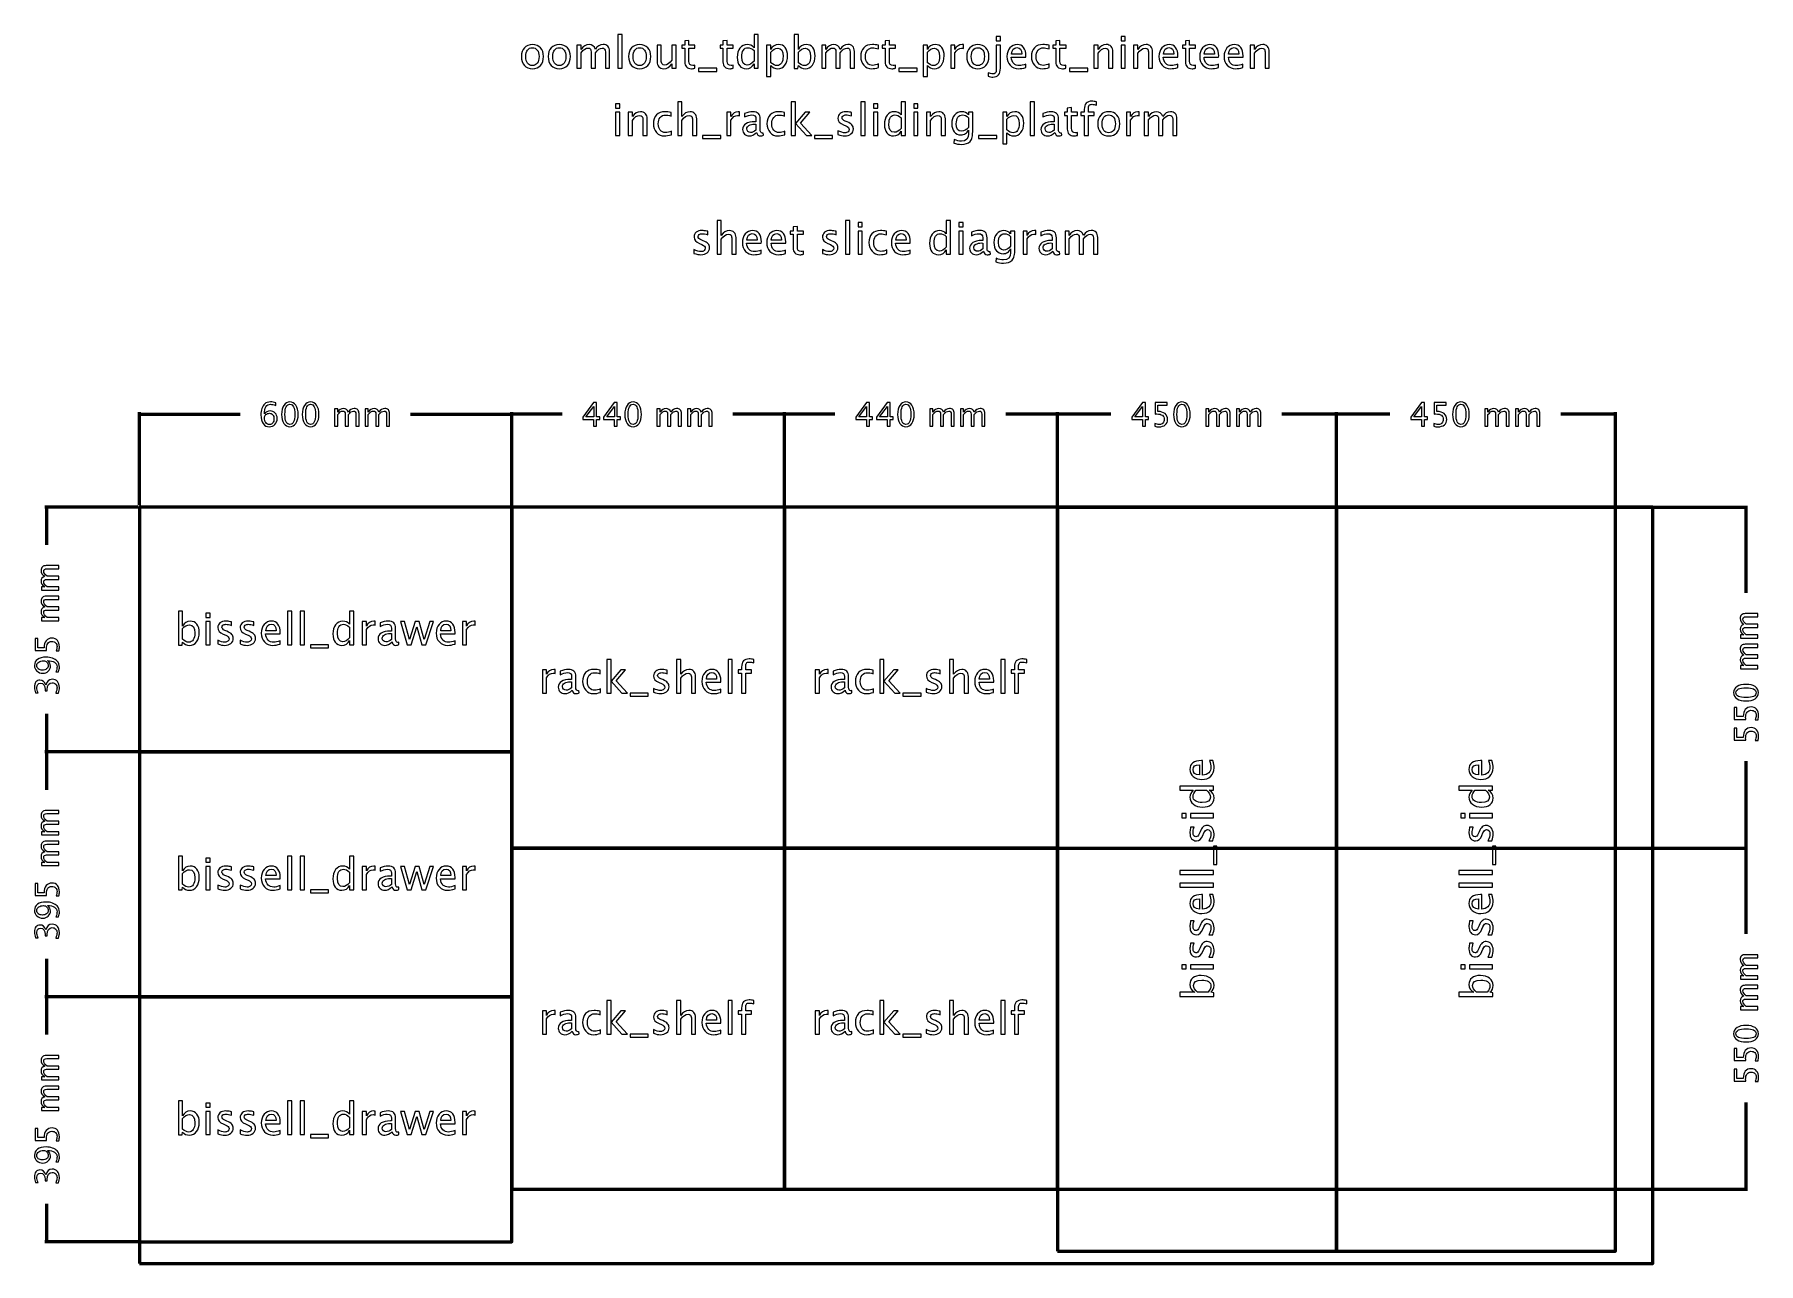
# Model space of a CAD drawing. Header units: centimetres. Extents: x -139 to 139, y -98 to 100.
import ezdxf

# ---------------------------------------------------------------- set-up
doc = ezdxf.new("R2010")
doc.units = ezdxf.units.CM
doc.header["$MEASUREMENT"] = 0
doc.layers.add('Layer 1', color=7, linetype='Continuous')

msp = doc.modelspace()

# ---------------------------------------------------------------- linework, layer by layer
at = {"layer": 'Layer 1', "lineweight": 53}
msp.add_lwpolyline([(-122, -98.5), (121.99998, -98.5), (121.99998, 23.49998), (-122, 23.49998), (-122, -98.5)], close=True, dxfattribs=at)
at = {"layer": 'Layer 1', "color": 3, "lineweight": 53}
for points in [[(-62, -31.50002), (-18, -31.50002), (-18, 23.49998), (-62, 23.49998), (-62, -31.50002)], [(-18, -31.50002), (26, -31.50002), (26, 23.49998), (-18, 23.49998), (-18, -31.50002)], [(-62, -86.50002), (-18, -86.50002), (-18, -31.50002), (-62, -31.50002), (-62, -86.50002)], [(-18, -86.50002), (26, -86.50002), (26, -31.50002), (-18, -31.50002), (-18, -86.50002)]]:
    msp.add_lwpolyline(points, close=True, dxfattribs=at)
at = {"layer": 'Layer 1'}
for points, knots in [([(-58.66049, 94.19564), (-59.20965, 94.19564), (-59.64474, 94.37086), (-59.9646, 94.72128), (-59.9646, 94.72128), (-60.28562, 95.07171), (-60.44555, 95.54796), (-60.44555, 96.14886), (-60.44555, 96.14886), (-60.44555, 96.74858), (-60.28562, 97.22365), (-59.9646, 97.5729), (-59.9646, 97.5729), (-59.64474, 97.92215), (-59.20965, 98.09737), (-58.66049, 98.09737), (-58.66049, 98.09737), (-58.11134, 98.09737), (-57.67624, 97.92215), (-57.35639, 97.5729), (-57.35639, 97.5729), (-57.03536, 97.22365), (-56.87544, 96.74858), (-56.87544, 96.14886), (-56.87544, 96.14886), (-56.87544, 95.54796), (-57.03536, 95.07171), (-57.35639, 94.72128), (-57.35639, 94.72128), (-57.67624, 94.37086), (-58.11134, 94.19564), (-58.66049, 94.19564)], [0, 0, 0, 0, 0.111111111, 0.111111111, 0.111111111, 0.111111111, 0.222222222, 0.222222222, 0.222222222, 0.222222222, 0.333333333, 0.333333333, 0.333333333, 0.333333333, 0.444444444, 0.444444444, 0.444444444, 0.444444444, 0.555555556, 0.555555556, 0.555555556, 0.555555556, 0.666666667, 0.666666667, 0.666666667, 0.666666667, 0.777777778, 0.777777778, 0.777777778, 0.777777778, 1, 1, 1, 1]), ([(-58.66167, 94.70364), (-58.32653, 94.70364), (-58.06547, 94.82947), (-57.87968, 95.08229), (-57.87968, 95.08229), (-57.69506, 95.33394), (-57.60216, 95.69025), (-57.60216, 96.14886), (-57.60216, 96.14886), (-57.60216, 96.60629), (-57.69506, 96.96142), (-57.87968, 97.21307), (-57.87968, 97.21307), (-58.06547, 97.46354), (-58.32653, 97.58937), (-58.66167, 97.58937), (-58.66167, 97.58937), (-58.99798, 97.58937), (-59.25904, 97.46354), (-59.44248, 97.21307), (-59.44248, 97.21307), (-59.6271, 96.96142), (-59.71883, 96.60629), (-59.71883, 96.14886), (-59.71883, 96.14886), (-59.71883, 95.69025), (-59.6271, 95.33394), (-59.44248, 95.08229), (-59.44248, 95.08229), (-59.25904, 94.82947), (-58.99798, 94.70364), (-58.66167, 94.70364)], [0, 0, 0, 0, 0.111111111, 0.111111111, 0.111111111, 0.111111111, 0.222222222, 0.222222222, 0.222222222, 0.222222222, 0.333333333, 0.333333333, 0.333333333, 0.333333333, 0.444444444, 0.444444444, 0.444444444, 0.444444444, 0.555555556, 0.555555556, 0.555555556, 0.555555556, 0.666666667, 0.666666667, 0.666666667, 0.666666667, 0.777777778, 0.777777778, 0.777777778, 0.777777778, 1, 1, 1, 1]), ([(-54.32602, 94.19564), (-54.87518, 94.19564), (-55.31027, 94.37086), (-55.63013, 94.72128), (-55.63013, 94.72128), (-55.95115, 95.07171), (-56.11108, 95.54796), (-56.11108, 96.14886), (-56.11108, 96.14886), (-56.11108, 96.74858), (-55.95115, 97.22365), (-55.63013, 97.5729), (-55.63013, 97.5729), (-55.31027, 97.92215), (-54.87518, 98.09737), (-54.32602, 98.09737), (-54.32602, 98.09737), (-53.77687, 98.09737), (-53.34177, 97.92215), (-53.02192, 97.5729), (-53.02192, 97.5729), (-52.70089, 97.22365), (-52.54097, 96.74858), (-52.54097, 96.14886), (-52.54097, 96.14886), (-52.54097, 95.54796), (-52.70089, 95.07171), (-53.02192, 94.72128), (-53.02192, 94.72128), (-53.34177, 94.37086), (-53.77687, 94.19564), (-54.32602, 94.19564)], [0, 0, 0, 0, 0.111111111, 0.111111111, 0.111111111, 0.111111111, 0.222222222, 0.222222222, 0.222222222, 0.222222222, 0.333333333, 0.333333333, 0.333333333, 0.333333333, 0.444444444, 0.444444444, 0.444444444, 0.444444444, 0.555555556, 0.555555556, 0.555555556, 0.555555556, 0.666666667, 0.666666667, 0.666666667, 0.666666667, 0.777777778, 0.777777778, 0.777777778, 0.777777778, 1, 1, 1, 1]), ([(-54.3272, 94.70364), (-53.99206, 94.70364), (-53.731, 94.82947), (-53.54521, 95.08229), (-53.54521, 95.08229), (-53.36059, 95.33394), (-53.26769, 95.69025), (-53.26769, 96.14886), (-53.26769, 96.14886), (-53.26769, 96.60629), (-53.36059, 96.96142), (-53.54521, 97.21307), (-53.54521, 97.21307), (-53.731, 97.46354), (-53.99206, 97.58937), (-54.3272, 97.58937), (-54.3272, 97.58937), (-54.66351, 97.58937), (-54.92457, 97.46354), (-55.10801, 97.21307), (-55.10801, 97.21307), (-55.29263, 96.96142), (-55.38436, 96.60629), (-55.38436, 96.14886), (-55.38436, 96.14886), (-55.38436, 95.69025), (-55.29263, 95.33394), (-55.10801, 95.08229), (-55.10801, 95.08229), (-54.92457, 94.82947), (-54.66351, 94.70364), (-54.3272, 94.70364)], [0, 0, 0, 0, 0.111111111, 0.111111111, 0.111111111, 0.111111111, 0.222222222, 0.222222222, 0.222222222, 0.222222222, 0.333333333, 0.333333333, 0.333333333, 0.333333333, 0.444444444, 0.444444444, 0.444444444, 0.444444444, 0.555555556, 0.555555556, 0.555555556, 0.555555556, 0.666666667, 0.666666667, 0.666666667, 0.666666667, 0.777777778, 0.777777778, 0.777777778, 0.777777778, 1, 1, 1, 1]), ([(-51.48028, 94.28031), (-51.48028, 94.28031), (-51.48028, 98.01976), (-51.48028, 98.01976), (-51.48028, 98.01976), (-51.48028, 98.01976), (-50.80294, 98.01976), (-50.80294, 98.01976), (-50.80294, 98.01976), (-50.80294, 98.01976), (-50.80294, 97.31302), (-50.80294, 97.31302), (-50.80294, 97.31302), (-50.47251, 97.83631), (-50.04917, 98.09737), (-49.53059, 98.09737), (-49.53059, 98.09737), (-49.03082, 98.09737), (-48.69098, 97.83631), (-48.50989, 97.31302), (-48.50989, 97.31302), (-48.18886, 97.84102), (-47.77023, 98.10442), (-47.25635, 98.10442), (-47.25635, 98.10442), (-46.92826, 98.10442), (-46.67309, 98.008), (-46.49082, 97.81397), (-46.49082, 97.81397), (-46.30855, 97.61994), (-46.21683, 97.3483), (-46.21683, 96.99905), (-46.21683, 96.99905), (-46.21683, 96.99905), (-46.21683, 94.28031), (-46.21683, 94.28031), (-46.21683, 94.28031), (-46.21683, 94.28031), (-46.89416, 94.28031), (-46.89416, 94.28031), (-46.89416, 94.28031), (-46.89416, 94.28031), (-46.89416, 96.88734), (-46.89416, 96.88734), (-46.89416, 96.88734), (-46.89416, 97.31302), (-47.0635, 97.52587), (-47.40216, 97.52587), (-47.40216, 97.52587), (-47.75376, 97.52587), (-48.12301, 97.27775), (-48.50989, 96.78033), (-48.50989, 96.78033), (-48.50989, 96.78033), (-48.50989, 94.28031), (-48.50989, 94.28031), (-48.50989, 94.28031), (-48.50989, 94.28031), (-49.18722, 94.28031), (-49.18722, 94.28031), (-49.18722, 94.28031), (-49.18722, 94.28031), (-49.18722, 96.88969), (-49.18722, 96.88969), (-49.18722, 96.88969), (-49.18722, 97.3189), (-49.3589, 97.53292), (-49.70345, 97.53292), (-49.70345, 97.53292), (-50.04565, 97.53292), (-50.41253, 97.28363), (-50.80294, 96.78386), (-50.80294, 96.78386), (-50.80294, 96.78386), (-50.80294, 94.28031), (-50.80294, 94.28031), (-50.80294, 94.28031), (-50.80294, 94.28031), (-51.48028, 94.28031), (-51.48028, 94.28031)], [0, 0, 0, 0, 0.047619048, 0.047619048, 0.047619048, 0.047619048, 0.095238095, 0.095238095, 0.095238095, 0.095238095, 0.142857143, 0.142857143, 0.142857143, 0.142857143, 0.19047619, 0.19047619, 0.19047619, 0.19047619, 0.238095238, 0.238095238, 0.238095238, 0.238095238, 0.285714286, 0.285714286, 0.285714286, 0.285714286, 0.333333333, 0.333333333, 0.333333333, 0.333333333, 0.380952381, 0.380952381, 0.380952381, 0.380952381, 0.428571429, 0.428571429, 0.428571429, 0.428571429, 0.476190476, 0.476190476, 0.476190476, 0.476190476, 0.523809524, 0.523809524, 0.523809524, 0.523809524, 0.571428571, 0.571428571, 0.571428571, 0.571428571, 0.619047619, 0.619047619, 0.619047619, 0.619047619, 0.666666667, 0.666666667, 0.666666667, 0.666666667, 0.714285714, 0.714285714, 0.714285714, 0.714285714, 0.761904762, 0.761904762, 0.761904762, 0.761904762, 0.80952381, 0.80952381, 0.80952381, 0.80952381, 0.857142857, 0.857142857, 0.857142857, 0.857142857, 0.904761905, 0.904761905, 0.904761905, 0.904761905, 1, 1, 1, 1]), ([(-44.89274, 94.28031), (-44.89274, 94.28031), (-44.89274, 99.72015), (-44.89274, 99.72015), (-44.89274, 99.72015), (-44.89274, 99.72015), (-44.2154, 99.72015), (-44.2154, 99.72015), (-44.2154, 99.72015), (-44.2154, 99.72015), (-44.2154, 94.28031), (-44.2154, 94.28031), (-44.2154, 94.28031), (-44.2154, 94.28031), (-44.89274, 94.28031), (-44.89274, 94.28031)], [0, 0, 0, 0, 0.2, 0.2, 0.2, 0.2, 0.4, 0.4, 0.4, 0.4, 0.6, 0.6, 0.6, 0.6, 1, 1, 1, 1]), ([(-41.36495, 94.19564), (-41.91411, 94.19564), (-42.3492, 94.37086), (-42.66906, 94.72128), (-42.66906, 94.72128), (-42.99008, 95.07171), (-43.15001, 95.54796), (-43.15001, 96.14886), (-43.15001, 96.14886), (-43.15001, 96.74858), (-42.99008, 97.22365), (-42.66906, 97.5729), (-42.66906, 97.5729), (-42.3492, 97.92215), (-41.91411, 98.09737), (-41.36495, 98.09737), (-41.36495, 98.09737), (-40.8158, 98.09737), (-40.3807, 97.92215), (-40.06085, 97.5729), (-40.06085, 97.5729), (-39.73982, 97.22365), (-39.5799, 96.74858), (-39.5799, 96.14886), (-39.5799, 96.14886), (-39.5799, 95.54796), (-39.73982, 95.07171), (-40.06085, 94.72128), (-40.06085, 94.72128), (-40.3807, 94.37086), (-40.8158, 94.19564), (-41.36495, 94.19564)], [0, 0, 0, 0, 0.111111111, 0.111111111, 0.111111111, 0.111111111, 0.222222222, 0.222222222, 0.222222222, 0.222222222, 0.333333333, 0.333333333, 0.333333333, 0.333333333, 0.444444444, 0.444444444, 0.444444444, 0.444444444, 0.555555556, 0.555555556, 0.555555556, 0.555555556, 0.666666667, 0.666666667, 0.666666667, 0.666666667, 0.777777778, 0.777777778, 0.777777778, 0.777777778, 1, 1, 1, 1]), ([(-41.36613, 94.70364), (-41.03099, 94.70364), (-40.76993, 94.82947), (-40.58414, 95.08229), (-40.58414, 95.08229), (-40.39952, 95.33394), (-40.30662, 95.69025), (-40.30662, 96.14886), (-40.30662, 96.14886), (-40.30662, 96.60629), (-40.39952, 96.96142), (-40.58414, 97.21307), (-40.58414, 97.21307), (-40.76993, 97.46354), (-41.03099, 97.58937), (-41.36613, 97.58937), (-41.36613, 97.58937), (-41.70244, 97.58937), (-41.9635, 97.46354), (-42.14694, 97.21307), (-42.14694, 97.21307), (-42.33156, 96.96142), (-42.42329, 96.60629), (-42.42329, 96.14886), (-42.42329, 96.14886), (-42.42329, 95.69025), (-42.33156, 95.33394), (-42.14694, 95.08229), (-42.14694, 95.08229), (-41.9635, 94.82947), (-41.70244, 94.70364), (-41.36613, 94.70364)], [0, 0, 0, 0, 0.111111111, 0.111111111, 0.111111111, 0.111111111, 0.222222222, 0.222222222, 0.222222222, 0.222222222, 0.333333333, 0.333333333, 0.333333333, 0.333333333, 0.444444444, 0.444444444, 0.444444444, 0.444444444, 0.555555556, 0.555555556, 0.555555556, 0.555555556, 0.666666667, 0.666666667, 0.666666667, 0.666666667, 0.777777778, 0.777777778, 0.777777778, 0.777777778, 1, 1, 1, 1]), ([(-36.17676, 94.28031), (-36.17676, 94.28031), (-36.17676, 94.98351), (-36.17676, 94.98351), (-36.17676, 94.98351), (-36.53777, 94.45787), (-36.97639, 94.19564), (-37.49145, 94.19564), (-37.49145, 94.19564), (-37.81835, 94.19564), (-38.07823, 94.29795), (-38.27109, 94.50374), (-38.27109, 94.50374), (-38.46511, 94.70952), (-38.56154, 94.98587), (-38.56154, 95.33512), (-38.56154, 95.33512), (-38.56154, 95.33512), (-38.56154, 98.01976), (-38.56154, 98.01976), (-38.56154, 98.01976), (-38.56154, 98.01976), (-37.88421, 98.01976), (-37.88421, 98.01976), (-37.88421, 98.01976), (-37.88421, 98.01976), (-37.88421, 95.55619), (-37.88421, 95.55619), (-37.88421, 95.55619), (-37.88421, 95.27514), (-37.84305, 95.07641), (-37.76191, 94.95882), (-37.76191, 94.95882), (-37.67959, 94.84005), (-37.54319, 94.78125), (-37.35151, 94.78125), (-37.35151, 94.78125), (-36.93758, 94.78125), (-36.54483, 95.05289), (-36.17676, 95.59735), (-36.17676, 95.59735), (-36.17676, 95.59735), (-36.17676, 98.01976), (-36.17676, 98.01976), (-36.17676, 98.01976), (-36.17676, 98.01976), (-35.49943, 98.01976), (-35.49943, 98.01976), (-35.49943, 98.01976), (-35.49943, 98.01976), (-35.49943, 94.28031), (-35.49943, 94.28031), (-35.49943, 94.28031), (-35.49943, 94.28031), (-36.17676, 94.28031), (-36.17676, 94.28031)], [0, 0, 0, 0, 0.066666667, 0.066666667, 0.066666667, 0.066666667, 0.133333333, 0.133333333, 0.133333333, 0.133333333, 0.2, 0.2, 0.2, 0.2, 0.266666667, 0.266666667, 0.266666667, 0.266666667, 0.333333333, 0.333333333, 0.333333333, 0.333333333, 0.4, 0.4, 0.4, 0.4, 0.466666667, 0.466666667, 0.466666667, 0.466666667, 0.533333333, 0.533333333, 0.533333333, 0.533333333, 0.6, 0.6, 0.6, 0.6, 0.666666667, 0.666666667, 0.666666667, 0.666666667, 0.733333333, 0.733333333, 0.733333333, 0.733333333, 0.8, 0.8, 0.8, 0.8, 0.866666667, 0.866666667, 0.866666667, 0.866666667, 1, 1, 1, 1]), ([(-32.46789, 94.28149), (-32.6772, 94.22387), (-32.85947, 94.19564), (-33.01352, 94.19564), (-33.01352, 94.19564), (-33.35924, 94.19564), (-33.62853, 94.29442), (-33.82138, 94.49198), (-33.82138, 94.49198), (-34.01541, 94.68953), (-34.11183, 94.96352), (-34.11183, 95.31513), (-34.11183, 95.31513), (-34.11183, 95.31513), (-34.11183, 97.51176), (-34.11183, 97.51176), (-34.11183, 97.51176), (-34.11183, 97.51176), (-34.57985, 97.51176), (-34.57985, 97.51176), (-34.57985, 97.51176), (-34.57985, 97.51176), (-34.57985, 98.01976), (-34.57985, 98.01976), (-34.57985, 98.01976), (-34.57985, 98.01976), (-34.11183, 98.01976), (-34.11183, 98.01976), (-34.11183, 98.01976), (-34.11183, 98.01976), (-34.11183, 98.69591), (-34.11183, 98.69591), (-34.11183, 98.69591), (-34.11183, 98.69591), (-33.4345, 98.76059), (-33.4345, 98.76059), (-33.4345, 98.76059), (-33.4345, 98.76059), (-33.4345, 98.01976), (-33.4345, 98.01976), (-33.4345, 98.01976), (-33.4345, 98.01976), (-32.45378, 98.01976), (-32.45378, 98.01976), (-32.45378, 98.01976), (-32.45378, 98.01976), (-32.45378, 97.51176), (-32.45378, 97.51176), (-32.45378, 97.51176), (-32.45378, 97.51176), (-33.4345, 97.51176), (-33.4345, 97.51176), (-33.4345, 97.51176), (-33.4345, 97.51176), (-33.4345, 95.43742), (-33.4345, 95.43742), (-33.4345, 95.43742), (-33.4345, 94.94824), (-33.22166, 94.70364), (-32.79715, 94.70364), (-32.79715, 94.70364), (-32.7066, 94.70364), (-32.59724, 94.71893), (-32.46789, 94.74833), (-32.46789, 94.74833), (-32.46789, 94.74833), (-32.46789, 94.28149), (-32.46789, 94.28149)], [0, 0, 0, 0, 0.055555556, 0.055555556, 0.055555556, 0.055555556, 0.111111111, 0.111111111, 0.111111111, 0.111111111, 0.166666667, 0.166666667, 0.166666667, 0.166666667, 0.222222222, 0.222222222, 0.222222222, 0.222222222, 0.277777778, 0.277777778, 0.277777778, 0.277777778, 0.333333333, 0.333333333, 0.333333333, 0.333333333, 0.388888889, 0.388888889, 0.388888889, 0.388888889, 0.444444444, 0.444444444, 0.444444444, 0.444444444, 0.5, 0.5, 0.5, 0.5, 0.555555556, 0.555555556, 0.555555556, 0.555555556, 0.611111111, 0.611111111, 0.611111111, 0.611111111, 0.666666667, 0.666666667, 0.666666667, 0.666666667, 0.722222222, 0.722222222, 0.722222222, 0.722222222, 0.777777778, 0.777777778, 0.777777778, 0.777777778, 0.833333333, 0.833333333, 0.833333333, 0.833333333, 0.888888889, 0.888888889, 0.888888889, 0.888888889, 1, 1, 1, 1]), ([(-26.30133, 94.28149), (-26.51064, 94.22387), (-26.69291, 94.19564), (-26.84696, 94.19564), (-26.84696, 94.19564), (-27.19268, 94.19564), (-27.46197, 94.29442), (-27.65482, 94.49198), (-27.65482, 94.49198), (-27.84885, 94.68953), (-27.94527, 94.96352), (-27.94527, 95.31513), (-27.94527, 95.31513), (-27.94527, 95.31513), (-27.94527, 97.51176), (-27.94527, 97.51176), (-27.94527, 97.51176), (-27.94527, 97.51176), (-28.41329, 97.51176), (-28.41329, 97.51176), (-28.41329, 97.51176), (-28.41329, 97.51176), (-28.41329, 98.01976), (-28.41329, 98.01976), (-28.41329, 98.01976), (-28.41329, 98.01976), (-27.94527, 98.01976), (-27.94527, 98.01976), (-27.94527, 98.01976), (-27.94527, 98.01976), (-27.94527, 98.69591), (-27.94527, 98.69591), (-27.94527, 98.69591), (-27.94527, 98.69591), (-27.26794, 98.76059), (-27.26794, 98.76059), (-27.26794, 98.76059), (-27.26794, 98.76059), (-27.26794, 98.01976), (-27.26794, 98.01976), (-27.26794, 98.01976), (-27.26794, 98.01976), (-26.28722, 98.01976), (-26.28722, 98.01976), (-26.28722, 98.01976), (-26.28722, 98.01976), (-26.28722, 97.51176), (-26.28722, 97.51176), (-26.28722, 97.51176), (-26.28722, 97.51176), (-27.26794, 97.51176), (-27.26794, 97.51176), (-27.26794, 97.51176), (-27.26794, 97.51176), (-27.26794, 95.43742), (-27.26794, 95.43742), (-27.26794, 95.43742), (-27.26794, 94.94824), (-27.0551, 94.70364), (-26.63059, 94.70364), (-26.63059, 94.70364), (-26.54004, 94.70364), (-26.43068, 94.71893), (-26.30133, 94.74833), (-26.30133, 94.74833), (-26.30133, 94.74833), (-26.30133, 94.28149), (-26.30133, 94.28149)], [0, 0, 0, 0, 0.055555556, 0.055555556, 0.055555556, 0.055555556, 0.111111111, 0.111111111, 0.111111111, 0.111111111, 0.166666667, 0.166666667, 0.166666667, 0.166666667, 0.222222222, 0.222222222, 0.222222222, 0.222222222, 0.277777778, 0.277777778, 0.277777778, 0.277777778, 0.333333333, 0.333333333, 0.333333333, 0.333333333, 0.388888889, 0.388888889, 0.388888889, 0.388888889, 0.444444444, 0.444444444, 0.444444444, 0.444444444, 0.5, 0.5, 0.5, 0.5, 0.555555556, 0.555555556, 0.555555556, 0.555555556, 0.611111111, 0.611111111, 0.611111111, 0.611111111, 0.666666667, 0.666666667, 0.666666667, 0.666666667, 0.722222222, 0.722222222, 0.722222222, 0.722222222, 0.777777778, 0.777777778, 0.777777778, 0.777777778, 0.833333333, 0.833333333, 0.833333333, 0.833333333, 0.888888889, 0.888888889, 0.888888889, 0.888888889, 1, 1, 1, 1]), ([(-22.92877, 94.28031), (-22.92877, 94.28031), (-22.92877, 94.98234), (-22.92877, 94.98234), (-22.92877, 94.98234), (-23.20511, 94.45787), (-23.62139, 94.19564), (-24.1776, 94.19564), (-24.1776, 94.19564), (-24.62916, 94.19564), (-24.98429, 94.3591), (-25.24299, 94.68718), (-25.24299, 94.68718), (-25.5017, 95.01526), (-25.63105, 95.46329), (-25.63105, 96.03126), (-25.63105, 96.03126), (-25.63105, 96.65215), (-25.48406, 97.15192), (-25.19125, 97.53057), (-25.19125, 97.53057), (-24.89727, 97.90804), (-24.51157, 98.09737), (-24.03297, 98.09737), (-24.03297, 98.09737), (-23.58964, 98.09737), (-23.2204, 97.92803), (-22.92877, 97.58819), (-22.92877, 97.58819), (-22.92877, 97.58819), (-22.92877, 99.72015), (-22.92877, 99.72015), (-22.92877, 99.72015), (-22.92877, 99.72015), (-22.25144, 99.72015), (-22.25144, 99.72015), (-22.25144, 99.72015), (-22.25144, 99.72015), (-22.25144, 94.28031), (-22.25144, 94.28031), (-22.25144, 94.28031), (-22.25144, 94.28031), (-22.92877, 94.28031), (-22.92877, 94.28031)], [0, 0, 0, 0, 0.083333333, 0.083333333, 0.083333333, 0.083333333, 0.166666667, 0.166666667, 0.166666667, 0.166666667, 0.25, 0.25, 0.25, 0.25, 0.333333333, 0.333333333, 0.333333333, 0.333333333, 0.416666667, 0.416666667, 0.416666667, 0.416666667, 0.5, 0.5, 0.5, 0.5, 0.583333333, 0.583333333, 0.583333333, 0.583333333, 0.666666667, 0.666666667, 0.666666667, 0.666666667, 0.75, 0.75, 0.75, 0.75, 0.833333333, 0.833333333, 0.833333333, 0.833333333, 1, 1, 1, 1]), ([(-22.92877, 97.12488), (-23.28037, 97.43415), (-23.61316, 97.58937), (-23.92831, 97.58937), (-23.92831, 97.58937), (-24.23875, 97.58937), (-24.47864, 97.46002), (-24.64915, 97.20014), (-24.64915, 97.20014), (-24.81966, 96.94143), (-24.90433, 96.57454), (-24.90433, 96.09947), (-24.90433, 96.09947), (-24.90433, 95.22576), (-24.61505, 94.78831), (-24.03532, 94.78831), (-24.03532, 94.78831), (-23.65902, 94.78831), (-23.28978, 94.9941), (-22.92877, 95.4045), (-22.92877, 95.4045), (-22.92877, 95.4045), (-22.92877, 97.12488), (-22.92877, 97.12488)], [0, 0, 0, 0, 0.142857143, 0.142857143, 0.142857143, 0.142857143, 0.285714286, 0.285714286, 0.285714286, 0.285714286, 0.428571429, 0.428571429, 0.428571429, 0.428571429, 0.571428571, 0.571428571, 0.571428571, 0.571428571, 0.714285714, 0.714285714, 0.714285714, 0.714285714, 1, 1, 1, 1]), ([(-20.89442, 92.91859), (-20.89442, 92.91859), (-20.89442, 98.01976), (-20.89442, 98.01976), (-20.89442, 98.01976), (-20.89442, 98.01976), (-20.21708, 98.01976), (-20.21708, 98.01976), (-20.21708, 98.01976), (-20.21708, 98.01976), (-20.21708, 97.31302), (-20.21708, 97.31302), (-20.21708, 97.31302), (-19.93956, 97.83631), (-19.52211, 98.09737), (-18.9659, 98.09737), (-18.9659, 98.09737), (-18.51552, 98.09737), (-18.16156, 97.93391), (-17.90286, 97.60583), (-17.90286, 97.60583), (-17.64415, 97.27775), (-17.5148, 96.82972), (-17.5148, 96.26175), (-17.5148, 96.26175), (-17.5148, 95.64321), (-17.66179, 95.14344), (-17.9546, 94.76479), (-17.9546, 94.76479), (-18.24741, 94.38497), (-18.63311, 94.19564), (-19.11054, 94.19564), (-19.11054, 94.19564), (-19.55386, 94.19564), (-19.9231, 94.36498), (-20.21708, 94.70482), (-20.21708, 94.70482), (-20.21708, 94.70482), (-20.21708, 92.91859), (-20.21708, 92.91859), (-20.21708, 92.91859), (-20.21708, 92.91859), (-20.89442, 92.91859), (-20.89442, 92.91859)], [0, 0, 0, 0, 0.083333333, 0.083333333, 0.083333333, 0.083333333, 0.166666667, 0.166666667, 0.166666667, 0.166666667, 0.25, 0.25, 0.25, 0.25, 0.333333333, 0.333333333, 0.333333333, 0.333333333, 0.416666667, 0.416666667, 0.416666667, 0.416666667, 0.5, 0.5, 0.5, 0.5, 0.583333333, 0.583333333, 0.583333333, 0.583333333, 0.666666667, 0.666666667, 0.666666667, 0.666666667, 0.75, 0.75, 0.75, 0.75, 0.833333333, 0.833333333, 0.833333333, 0.833333333, 1, 1, 1, 1]), ([(-20.21708, 95.17166), (-19.86783, 94.86004), (-19.53504, 94.70364), (-19.21872, 94.70364), (-19.21872, 94.70364), (-18.9071, 94.70364), (-18.66604, 94.83417), (-18.4967, 95.09405), (-18.4967, 95.09405), (-18.32619, 95.35393), (-18.24153, 95.71964), (-18.24153, 96.19237), (-18.24153, 96.19237), (-18.24153, 97.06726), (-18.5308, 97.5047), (-19.10936, 97.5047), (-19.10936, 97.5047), (-19.48801, 97.5047), (-19.85725, 97.30009), (-20.21708, 96.88969), (-20.21708, 96.88969), (-20.21708, 96.88969), (-20.21708, 95.17166), (-20.21708, 95.17166)], [0, 0, 0, 0, 0.142857143, 0.142857143, 0.142857143, 0.142857143, 0.285714286, 0.285714286, 0.285714286, 0.285714286, 0.428571429, 0.428571429, 0.428571429, 0.428571429, 0.571428571, 0.571428571, 0.571428571, 0.571428571, 0.714285714, 0.714285714, 0.714285714, 0.714285714, 1, 1, 1, 1]), ([(-16.45412, 94.23798), (-16.45412, 94.23798), (-16.45412, 99.72015), (-16.45412, 99.72015), (-16.45412, 99.72015), (-16.45412, 99.72015), (-15.77678, 99.72015), (-15.77678, 99.72015), (-15.77678, 99.72015), (-15.77678, 99.72015), (-15.77678, 97.31302), (-15.77678, 97.31302), (-15.77678, 97.31302), (-15.49926, 97.83631), (-15.08181, 98.09737), (-14.5256, 98.09737), (-14.5256, 98.09737), (-14.07522, 98.09737), (-13.72126, 97.93391), (-13.46256, 97.60583), (-13.46256, 97.60583), (-13.20385, 97.27775), (-13.0745, 96.82972), (-13.0745, 96.26175), (-13.0745, 96.26175), (-13.0745, 95.64321), (-13.22149, 95.14344), (-13.5143, 94.76479), (-13.5143, 94.76479), (-13.80711, 94.38497), (-14.19281, 94.19564), (-14.67024, 94.19564), (-14.67024, 94.19564), (-15.11356, 94.19564), (-15.4828, 94.36498), (-15.77678, 94.70482), (-15.77678, 94.70482), (-15.77678, 94.70482), (-15.8591, 94.23798), (-15.8591, 94.23798), (-15.8591, 94.23798), (-15.8591, 94.23798), (-16.45412, 94.23798), (-16.45412, 94.23798)], [0, 0, 0, 0, 0.083333333, 0.083333333, 0.083333333, 0.083333333, 0.166666667, 0.166666667, 0.166666667, 0.166666667, 0.25, 0.25, 0.25, 0.25, 0.333333333, 0.333333333, 0.333333333, 0.333333333, 0.416666667, 0.416666667, 0.416666667, 0.416666667, 0.5, 0.5, 0.5, 0.5, 0.583333333, 0.583333333, 0.583333333, 0.583333333, 0.666666667, 0.666666667, 0.666666667, 0.666666667, 0.75, 0.75, 0.75, 0.75, 0.833333333, 0.833333333, 0.833333333, 0.833333333, 1, 1, 1, 1]), ([(-15.77678, 95.17166), (-15.42753, 94.86004), (-15.09474, 94.70364), (-14.77842, 94.70364), (-14.77842, 94.70364), (-14.4668, 94.70364), (-14.22574, 94.83417), (-14.0564, 95.09405), (-14.0564, 95.09405), (-13.88589, 95.35393), (-13.80123, 95.71964), (-13.80123, 96.19237), (-13.80123, 96.19237), (-13.80123, 97.06726), (-14.0905, 97.5047), (-14.66906, 97.5047), (-14.66906, 97.5047), (-15.04771, 97.5047), (-15.41695, 97.30009), (-15.77678, 96.88969), (-15.77678, 96.88969), (-15.77678, 96.88969), (-15.77678, 95.17166), (-15.77678, 95.17166)], [0, 0, 0, 0, 0.142857143, 0.142857143, 0.142857143, 0.142857143, 0.285714286, 0.285714286, 0.285714286, 0.285714286, 0.428571429, 0.428571429, 0.428571429, 0.428571429, 0.571428571, 0.571428571, 0.571428571, 0.571428571, 0.714285714, 0.714285714, 0.714285714, 0.714285714, 1, 1, 1, 1]), ([(-12.01382, 94.28031), (-12.01382, 94.28031), (-12.01382, 98.01976), (-12.01382, 98.01976), (-12.01382, 98.01976), (-12.01382, 98.01976), (-11.33648, 98.01976), (-11.33648, 98.01976), (-11.33648, 98.01976), (-11.33648, 98.01976), (-11.33648, 97.31302), (-11.33648, 97.31302), (-11.33648, 97.31302), (-11.00605, 97.83631), (-10.58271, 98.09737), (-10.06413, 98.09737), (-10.06413, 98.09737), (-9.56436, 98.09737), (-9.22452, 97.83631), (-9.04343, 97.31302), (-9.04343, 97.31302), (-8.7224, 97.84102), (-8.30377, 98.10442), (-7.78989, 98.10442), (-7.78989, 98.10442), (-7.4618, 98.10442), (-7.20663, 98.008), (-7.02436, 97.81397), (-7.02436, 97.81397), (-6.84209, 97.61994), (-6.75037, 97.3483), (-6.75037, 96.99905), (-6.75037, 96.99905), (-6.75037, 96.99905), (-6.75037, 94.28031), (-6.75037, 94.28031), (-6.75037, 94.28031), (-6.75037, 94.28031), (-7.4277, 94.28031), (-7.4277, 94.28031), (-7.4277, 94.28031), (-7.4277, 94.28031), (-7.4277, 96.88734), (-7.4277, 96.88734), (-7.4277, 96.88734), (-7.4277, 97.31302), (-7.59704, 97.52587), (-7.9357, 97.52587), (-7.9357, 97.52587), (-8.2873, 97.52587), (-8.65655, 97.27775), (-9.04343, 96.78033), (-9.04343, 96.78033), (-9.04343, 96.78033), (-9.04343, 94.28031), (-9.04343, 94.28031), (-9.04343, 94.28031), (-9.04343, 94.28031), (-9.72076, 94.28031), (-9.72076, 94.28031), (-9.72076, 94.28031), (-9.72076, 94.28031), (-9.72076, 96.88969), (-9.72076, 96.88969), (-9.72076, 96.88969), (-9.72076, 97.3189), (-9.89244, 97.53292), (-10.23699, 97.53292), (-10.23699, 97.53292), (-10.57919, 97.53292), (-10.94607, 97.28363), (-11.33648, 96.78386), (-11.33648, 96.78386), (-11.33648, 96.78386), (-11.33648, 94.28031), (-11.33648, 94.28031), (-11.33648, 94.28031), (-11.33648, 94.28031), (-12.01382, 94.28031), (-12.01382, 94.28031)], [0, 0, 0, 0, 0.047619048, 0.047619048, 0.047619048, 0.047619048, 0.095238095, 0.095238095, 0.095238095, 0.095238095, 0.142857143, 0.142857143, 0.142857143, 0.142857143, 0.19047619, 0.19047619, 0.19047619, 0.19047619, 0.238095238, 0.238095238, 0.238095238, 0.238095238, 0.285714286, 0.285714286, 0.285714286, 0.285714286, 0.333333333, 0.333333333, 0.333333333, 0.333333333, 0.380952381, 0.380952381, 0.380952381, 0.380952381, 0.428571429, 0.428571429, 0.428571429, 0.428571429, 0.476190476, 0.476190476, 0.476190476, 0.476190476, 0.523809524, 0.523809524, 0.523809524, 0.523809524, 0.571428571, 0.571428571, 0.571428571, 0.571428571, 0.619047619, 0.619047619, 0.619047619, 0.619047619, 0.666666667, 0.666666667, 0.666666667, 0.666666667, 0.714285714, 0.714285714, 0.714285714, 0.714285714, 0.761904762, 0.761904762, 0.761904762, 0.761904762, 0.80952381, 0.80952381, 0.80952381, 0.80952381, 0.857142857, 0.857142857, 0.857142857, 0.857142857, 0.904761905, 0.904761905, 0.904761905, 0.904761905, 1, 1, 1, 1]), ([(-2.82983, 94.3932), (-3.26845, 94.2615), (-3.6471, 94.19564), (-3.96578, 94.19564), (-3.96578, 94.19564), (-4.47142, 94.19564), (-4.89005, 94.38262), (-5.22284, 94.75538), (-5.22284, 94.75538), (-5.55563, 95.12933), (-5.72261, 95.60088), (-5.72261, 96.16885), (-5.72261, 96.16885), (-5.72261, 96.77563), (-5.55798, 97.24952), (-5.22872, 97.58819), (-5.22872, 97.58819), (-4.89946, 97.92803), (-4.43967, 98.09737), (-3.84936, 98.09737), (-3.84936, 98.09737), (-3.5589, 98.09737), (-3.232, 98.05739), (-2.87216, 97.97742), (-2.87216, 97.97742), (-2.87216, 97.97742), (-2.87216, 97.40592), (-2.87216, 97.40592), (-2.87216, 97.40592), (-3.25434, 97.51881), (-3.56596, 97.57526), (-3.80585, 97.57526), (-3.80585, 97.57526), (-4.15392, 97.57526), (-4.43262, 97.44473), (-4.64076, 97.18485), (-4.64076, 97.18485), (-4.8489, 96.92497), (-4.95355, 96.57807), (-4.95355, 96.14533), (-4.95355, 96.14533), (-4.95355, 95.72552), (-4.84537, 95.38686), (-4.63017, 95.12698), (-4.63017, 95.12698), (-4.41498, 94.86827), (-4.13393, 94.73892), (-3.78468, 94.73892), (-3.78468, 94.73892), (-3.47541, 94.73892), (-3.15791, 94.81888), (-2.82983, 94.97881), (-2.82983, 94.97881), (-2.82983, 94.97881), (-2.82983, 94.3932), (-2.82983, 94.3932)], [0, 0, 0, 0, 0.066666667, 0.066666667, 0.066666667, 0.066666667, 0.133333333, 0.133333333, 0.133333333, 0.133333333, 0.2, 0.2, 0.2, 0.2, 0.266666667, 0.266666667, 0.266666667, 0.266666667, 0.333333333, 0.333333333, 0.333333333, 0.333333333, 0.4, 0.4, 0.4, 0.4, 0.466666667, 0.466666667, 0.466666667, 0.466666667, 0.533333333, 0.533333333, 0.533333333, 0.533333333, 0.6, 0.6, 0.6, 0.6, 0.666666667, 0.666666667, 0.666666667, 0.666666667, 0.733333333, 0.733333333, 0.733333333, 0.733333333, 0.8, 0.8, 0.8, 0.8, 0.866666667, 0.866666667, 0.866666667, 0.866666667, 1, 1, 1, 1]), ([(-0.14049, 94.28149), (-0.3498, 94.22387), (-0.53207, 94.19564), (-0.68612, 94.19564), (-0.68612, 94.19564), (-1.03184, 94.19564), (-1.30113, 94.29442), (-1.49398, 94.49198), (-1.49398, 94.49198), (-1.68801, 94.68953), (-1.78443, 94.96352), (-1.78443, 95.31513), (-1.78443, 95.31513), (-1.78443, 95.31513), (-1.78443, 97.51176), (-1.78443, 97.51176), (-1.78443, 97.51176), (-1.78443, 97.51176), (-2.25245, 97.51176), (-2.25245, 97.51176), (-2.25245, 97.51176), (-2.25245, 97.51176), (-2.25245, 98.01976), (-2.25245, 98.01976), (-2.25245, 98.01976), (-2.25245, 98.01976), (-1.78443, 98.01976), (-1.78443, 98.01976), (-1.78443, 98.01976), (-1.78443, 98.01976), (-1.78443, 98.69591), (-1.78443, 98.69591), (-1.78443, 98.69591), (-1.78443, 98.69591), (-1.1071, 98.76059), (-1.1071, 98.76059), (-1.1071, 98.76059), (-1.1071, 98.76059), (-1.1071, 98.01976), (-1.1071, 98.01976), (-1.1071, 98.01976), (-1.1071, 98.01976), (-0.12638, 98.01976), (-0.12638, 98.01976), (-0.12638, 98.01976), (-0.12638, 98.01976), (-0.12638, 97.51176), (-0.12638, 97.51176), (-0.12638, 97.51176), (-0.12638, 97.51176), (-1.1071, 97.51176), (-1.1071, 97.51176), (-1.1071, 97.51176), (-1.1071, 97.51176), (-1.1071, 95.43742), (-1.1071, 95.43742), (-1.1071, 95.43742), (-1.1071, 94.94824), (-0.89426, 94.70364), (-0.46975, 94.70364), (-0.46975, 94.70364), (-0.3792, 94.70364), (-0.26984, 94.71893), (-0.14049, 94.74833), (-0.14049, 94.74833), (-0.14049, 94.74833), (-0.14049, 94.28149), (-0.14049, 94.28149)], [0, 0, 0, 0, 0.055555556, 0.055555556, 0.055555556, 0.055555556, 0.111111111, 0.111111111, 0.111111111, 0.111111111, 0.166666667, 0.166666667, 0.166666667, 0.166666667, 0.222222222, 0.222222222, 0.222222222, 0.222222222, 0.277777778, 0.277777778, 0.277777778, 0.277777778, 0.333333333, 0.333333333, 0.333333333, 0.333333333, 0.388888889, 0.388888889, 0.388888889, 0.388888889, 0.444444444, 0.444444444, 0.444444444, 0.444444444, 0.5, 0.5, 0.5, 0.5, 0.555555556, 0.555555556, 0.555555556, 0.555555556, 0.611111111, 0.611111111, 0.611111111, 0.611111111, 0.666666667, 0.666666667, 0.666666667, 0.666666667, 0.722222222, 0.722222222, 0.722222222, 0.722222222, 0.777777778, 0.777777778, 0.777777778, 0.777777778, 0.833333333, 0.833333333, 0.833333333, 0.833333333, 0.888888889, 0.888888889, 0.888888889, 0.888888889, 1, 1, 1, 1]), ([(4.3539, 92.91859), (4.3539, 92.91859), (4.3539, 98.01976), (4.3539, 98.01976), (4.3539, 98.01976), (4.3539, 98.01976), (5.03124, 98.01976), (5.03124, 98.01976), (5.03124, 98.01976), (5.03124, 98.01976), (5.03124, 97.31302), (5.03124, 97.31302), (5.03124, 97.31302), (5.30876, 97.83631), (5.72621, 98.09737), (6.28242, 98.09737), (6.28242, 98.09737), (6.7328, 98.09737), (7.08676, 97.93391), (7.34546, 97.60583), (7.34546, 97.60583), (7.60417, 97.27775), (7.73352, 96.82972), (7.73352, 96.26175), (7.73352, 96.26175), (7.73352, 95.64321), (7.58653, 95.14344), (7.29372, 94.76479), (7.29372, 94.76479), (7.00091, 94.38497), (6.61521, 94.19564), (6.13778, 94.19564), (6.13778, 94.19564), (5.69446, 94.19564), (5.32522, 94.36498), (5.03124, 94.70482), (5.03124, 94.70482), (5.03124, 94.70482), (5.03124, 92.91859), (5.03124, 92.91859), (5.03124, 92.91859), (5.03124, 92.91859), (4.3539, 92.91859), (4.3539, 92.91859)], [0, 0, 0, 0, 0.083333333, 0.083333333, 0.083333333, 0.083333333, 0.166666667, 0.166666667, 0.166666667, 0.166666667, 0.25, 0.25, 0.25, 0.25, 0.333333333, 0.333333333, 0.333333333, 0.333333333, 0.416666667, 0.416666667, 0.416666667, 0.416666667, 0.5, 0.5, 0.5, 0.5, 0.583333333, 0.583333333, 0.583333333, 0.583333333, 0.666666667, 0.666666667, 0.666666667, 0.666666667, 0.75, 0.75, 0.75, 0.75, 0.833333333, 0.833333333, 0.833333333, 0.833333333, 1, 1, 1, 1]), ([(5.03124, 95.17166), (5.38049, 94.86004), (5.71328, 94.70364), (6.0296, 94.70364), (6.0296, 94.70364), (6.34122, 94.70364), (6.58228, 94.83417), (6.75162, 95.09405), (6.75162, 95.09405), (6.92213, 95.35393), (7.00679, 95.71964), (7.00679, 96.19237), (7.00679, 96.19237), (7.00679, 97.06726), (6.71752, 97.5047), (6.13896, 97.5047), (6.13896, 97.5047), (5.76031, 97.5047), (5.39107, 97.30009), (5.03124, 96.88969), (5.03124, 96.88969), (5.03124, 96.88969), (5.03124, 95.17166), (5.03124, 95.17166)], [0, 0, 0, 0, 0.142857143, 0.142857143, 0.142857143, 0.142857143, 0.285714286, 0.285714286, 0.285714286, 0.285714286, 0.428571429, 0.428571429, 0.428571429, 0.428571429, 0.571428571, 0.571428571, 0.571428571, 0.571428571, 0.714285714, 0.714285714, 0.714285714, 0.714285714, 1, 1, 1, 1]), ([(8.7942, 94.28031), (8.7942, 94.28031), (8.7942, 98.01976), (8.7942, 98.01976), (8.7942, 98.01976), (8.7942, 98.01976), (9.47154, 98.01976), (9.47154, 98.01976), (9.47154, 98.01976), (9.47154, 98.01976), (9.47154, 97.31302), (9.47154, 97.31302), (9.47154, 97.31302), (9.74082, 97.83631), (10.13123, 98.09737), (10.64394, 98.09737), (10.64394, 98.09737), (10.71332, 98.09737), (10.78622, 98.09149), (10.86148, 98.07973), (10.86148, 98.07973), (10.86148, 98.07973), (10.86148, 97.4459), (10.86148, 97.4459), (10.86148, 97.4459), (10.74389, 97.48471), (10.64041, 97.5047), (10.55104, 97.5047), (10.55104, 97.5047), (10.12065, 97.5047), (9.76082, 97.2507), (9.47154, 96.74152), (9.47154, 96.74152), (9.47154, 96.74152), (9.47154, 94.28031), (9.47154, 94.28031), (9.47154, 94.28031), (9.47154, 94.28031), (8.7942, 94.28031), (8.7942, 94.28031)], [0, 0, 0, 0, 0.090909091, 0.090909091, 0.090909091, 0.090909091, 0.181818182, 0.181818182, 0.181818182, 0.181818182, 0.272727273, 0.272727273, 0.272727273, 0.272727273, 0.363636364, 0.363636364, 0.363636364, 0.363636364, 0.454545455, 0.454545455, 0.454545455, 0.454545455, 0.545454545, 0.545454545, 0.545454545, 0.545454545, 0.636363636, 0.636363636, 0.636363636, 0.636363636, 0.727272727, 0.727272727, 0.727272727, 0.727272727, 0.818181818, 0.818181818, 0.818181818, 0.818181818, 1, 1, 1, 1]), ([(13.16983, 94.19564), (12.62067, 94.19564), (12.18558, 94.37086), (11.86572, 94.72128), (11.86572, 94.72128), (11.5447, 95.07171), (11.38477, 95.54796), (11.38477, 96.14886), (11.38477, 96.14886), (11.38477, 96.74858), (11.5447, 97.22365), (11.86572, 97.5729), (11.86572, 97.5729), (12.18558, 97.92215), (12.62067, 98.09737), (13.16983, 98.09737), (13.16983, 98.09737), (13.71898, 98.09737), (14.15408, 97.92215), (14.47393, 97.5729), (14.47393, 97.5729), (14.79496, 97.22365), (14.95488, 96.74858), (14.95488, 96.14886), (14.95488, 96.14886), (14.95488, 95.54796), (14.79496, 95.07171), (14.47393, 94.72128), (14.47393, 94.72128), (14.15408, 94.37086), (13.71898, 94.19564), (13.16983, 94.19564)], [0, 0, 0, 0, 0.111111111, 0.111111111, 0.111111111, 0.111111111, 0.222222222, 0.222222222, 0.222222222, 0.222222222, 0.333333333, 0.333333333, 0.333333333, 0.333333333, 0.444444444, 0.444444444, 0.444444444, 0.444444444, 0.555555556, 0.555555556, 0.555555556, 0.555555556, 0.666666667, 0.666666667, 0.666666667, 0.666666667, 0.777777778, 0.777777778, 0.777777778, 0.777777778, 1, 1, 1, 1]), ([(13.16865, 94.70364), (13.50379, 94.70364), (13.76485, 94.82947), (13.95064, 95.08229), (13.95064, 95.08229), (14.13526, 95.33394), (14.22816, 95.69025), (14.22816, 96.14886), (14.22816, 96.14886), (14.22816, 96.60629), (14.13526, 96.96142), (13.95064, 97.21307), (13.95064, 97.21307), (13.76485, 97.46354), (13.50379, 97.58937), (13.16865, 97.58937), (13.16865, 97.58937), (12.83234, 97.58937), (12.57128, 97.46354), (12.38784, 97.21307), (12.38784, 97.21307), (12.20322, 96.96142), (12.11149, 96.60629), (12.11149, 96.14886), (12.11149, 96.14886), (12.11149, 95.69025), (12.20322, 95.33394), (12.38784, 95.08229), (12.38784, 95.08229), (12.57128, 94.82947), (12.83234, 94.70364), (13.16865, 94.70364)], [0, 0, 0, 0, 0.111111111, 0.111111111, 0.111111111, 0.111111111, 0.222222222, 0.222222222, 0.222222222, 0.222222222, 0.333333333, 0.333333333, 0.333333333, 0.333333333, 0.444444444, 0.444444444, 0.444444444, 0.444444444, 0.555555556, 0.555555556, 0.555555556, 0.555555556, 0.666666667, 0.666666667, 0.666666667, 0.666666667, 0.777777778, 0.777777778, 0.777777778, 0.777777778, 1, 1, 1, 1]), ([(14.80907, 93.01031), (14.80907, 93.01031), (14.80907, 93.55359), (14.80907, 93.55359), (14.80907, 93.55359), (15.12657, 93.41718), (15.36881, 93.34898), (15.53462, 93.34898), (15.53462, 93.34898), (15.72277, 93.34898), (15.86976, 93.39954), (15.97324, 93.50067), (15.97324, 93.50067), (16.04262, 93.56887), (16.08495, 93.64766), (16.10259, 93.73468), (16.10259, 93.73468), (16.12023, 93.8217), (16.12846, 94.00397), (16.12846, 94.28149), (16.12846, 94.28149), (16.12846, 94.28149), (16.12846, 98.01976), (16.12846, 98.01976), (16.12846, 98.01976), (16.12846, 98.01976), (16.8058, 98.01976), (16.8058, 98.01976), (16.8058, 98.01976), (16.8058, 98.01976), (16.8058, 94.28266), (16.8058, 94.28266), (16.8058, 94.28266), (16.8058, 93.32193), (16.4001, 92.84098), (15.58754, 92.84098), (15.58754, 92.84098), (15.34647, 92.84098), (15.08659, 92.89742), (14.80907, 93.01031)], [0, 0, 0, 0, 0.090909091, 0.090909091, 0.090909091, 0.090909091, 0.181818182, 0.181818182, 0.181818182, 0.181818182, 0.272727273, 0.272727273, 0.272727273, 0.272727273, 0.363636364, 0.363636364, 0.363636364, 0.363636364, 0.454545455, 0.454545455, 0.454545455, 0.454545455, 0.545454545, 0.545454545, 0.545454545, 0.545454545, 0.636363636, 0.636363636, 0.636363636, 0.636363636, 0.727272727, 0.727272727, 0.727272727, 0.727272727, 0.818181818, 0.818181818, 0.818181818, 0.818181818, 1, 1, 1, 1]), ([(16.12846, 98.70415), (16.12846, 98.70415), (16.12846, 99.38148), (16.12846, 99.38148), (16.12846, 99.38148), (16.12846, 99.38148), (16.8058, 99.38148), (16.8058, 99.38148), (16.8058, 99.38148), (16.8058, 99.38148), (16.8058, 98.70415), (16.8058, 98.70415), (16.8058, 98.70415), (16.8058, 98.70415), (16.12846, 98.70415), (16.12846, 98.70415)], [0, 0, 0, 0, 0.2, 0.2, 0.2, 0.2, 0.4, 0.4, 0.4, 0.4, 0.6, 0.6, 0.6, 0.6, 1, 1, 1, 1]), ([(20.90626, 94.40025), (20.45117, 94.26385), (20.06194, 94.19564), (19.73739, 94.19564), (19.73739, 94.19564), (19.18352, 94.19564), (18.73314, 94.37909), (18.38625, 94.7448), (18.38625, 94.7448), (18.03935, 95.11051), (17.86531, 95.58441), (17.86531, 96.16767), (17.86531, 96.16767), (17.86531, 96.73329), (18.01818, 97.19778), (18.3251, 97.56115), (18.3251, 97.56115), (18.63201, 97.92333), (19.02477, 98.10442), (19.50338, 98.10442), (19.50338, 98.10442), (19.95611, 98.10442), (20.30653, 97.94332), (20.55348, 97.62112), (20.55348, 97.62112), (20.80042, 97.29891), (20.9239, 96.84265), (20.9239, 96.25116), (20.9239, 96.25116), (20.9239, 96.25116), (20.92037, 96.0442), (20.92037, 96.0442), (20.92037, 96.0442), (20.92037, 96.0442), (18.55676, 96.0442), (18.55676, 96.0442), (18.55676, 96.0442), (18.65553, 95.1505), (19.0918, 94.70364), (19.86439, 94.70364), (19.86439, 94.70364), (20.14778, 94.70364), (20.49468, 94.78361), (20.90626, 94.94353), (20.90626, 94.94353), (20.90626, 94.94353), (20.90626, 94.40025), (20.90626, 94.40025)], [0, 0, 0, 0, 0.076923077, 0.076923077, 0.076923077, 0.076923077, 0.153846154, 0.153846154, 0.153846154, 0.153846154, 0.230769231, 0.230769231, 0.230769231, 0.230769231, 0.307692308, 0.307692308, 0.307692308, 0.307692308, 0.384615385, 0.384615385, 0.384615385, 0.384615385, 0.461538462, 0.461538462, 0.461538462, 0.461538462, 0.538461538, 0.538461538, 0.538461538, 0.538461538, 0.615384615, 0.615384615, 0.615384615, 0.615384615, 0.692307692, 0.692307692, 0.692307692, 0.692307692, 0.769230769, 0.769230769, 0.769230769, 0.769230769, 0.846153846, 0.846153846, 0.846153846, 0.846153846, 1, 1, 1, 1]), ([(18.59203, 96.5522), (18.59203, 96.5522), (20.24303, 96.5522), (20.24303, 96.5522), (20.24303, 96.5522), (20.24303, 97.24835), (19.98315, 97.59642), (19.46457, 97.59642), (19.46457, 97.59642), (18.94246, 97.59642), (18.65201, 97.24835), (18.59203, 96.5522)], [0, 0, 0, 0, 0.25, 0.25, 0.25, 0.25, 0.5, 0.5, 0.5, 0.5, 1, 1, 1, 1]), ([(24.68921, 94.3932), (24.25059, 94.2615), (23.87194, 94.19564), (23.55326, 94.19564), (23.55326, 94.19564), (23.04762, 94.19564), (22.62899, 94.38262), (22.2962, 94.75538), (22.2962, 94.75538), (21.96341, 95.12933), (21.79643, 95.60088), (21.79643, 96.16885), (21.79643, 96.16885), (21.79643, 96.77563), (21.96106, 97.24952), (22.29032, 97.58819), (22.29032, 97.58819), (22.61958, 97.92803), (23.07937, 98.09737), (23.66968, 98.09737), (23.66968, 98.09737), (23.96014, 98.09737), (24.28704, 98.05739), (24.64688, 97.97742), (24.64688, 97.97742), (24.64688, 97.97742), (24.64688, 97.40592), (24.64688, 97.40592), (24.64688, 97.40592), (24.2647, 97.51881), (23.95308, 97.57526), (23.71319, 97.57526), (23.71319, 97.57526), (23.36512, 97.57526), (23.08642, 97.44473), (22.87828, 97.18485), (22.87828, 97.18485), (22.67014, 96.92497), (22.56549, 96.57807), (22.56549, 96.14533), (22.56549, 96.14533), (22.56549, 95.72552), (22.67367, 95.38686), (22.88887, 95.12698), (22.88887, 95.12698), (23.10406, 94.86827), (23.38511, 94.73892), (23.73436, 94.73892), (23.73436, 94.73892), (24.04363, 94.73892), (24.36113, 94.81888), (24.68921, 94.97881), (24.68921, 94.97881), (24.68921, 94.97881), (24.68921, 94.3932), (24.68921, 94.3932)], [0, 0, 0, 0, 0.066666667, 0.066666667, 0.066666667, 0.066666667, 0.133333333, 0.133333333, 0.133333333, 0.133333333, 0.2, 0.2, 0.2, 0.2, 0.266666667, 0.266666667, 0.266666667, 0.266666667, 0.333333333, 0.333333333, 0.333333333, 0.333333333, 0.4, 0.4, 0.4, 0.4, 0.466666667, 0.466666667, 0.466666667, 0.466666667, 0.533333333, 0.533333333, 0.533333333, 0.533333333, 0.6, 0.6, 0.6, 0.6, 0.666666667, 0.666666667, 0.666666667, 0.666666667, 0.733333333, 0.733333333, 0.733333333, 0.733333333, 0.8, 0.8, 0.8, 0.8, 0.866666667, 0.866666667, 0.866666667, 0.866666667, 1, 1, 1, 1]), ([(27.37855, 94.28149), (27.16924, 94.22387), (26.98697, 94.19564), (26.83292, 94.19564), (26.83292, 94.19564), (26.4872, 94.19564), (26.21791, 94.29442), (26.02506, 94.49198), (26.02506, 94.49198), (25.83103, 94.68953), (25.73461, 94.96352), (25.73461, 95.31513), (25.73461, 95.31513), (25.73461, 95.31513), (25.73461, 97.51176), (25.73461, 97.51176), (25.73461, 97.51176), (25.73461, 97.51176), (25.26659, 97.51176), (25.26659, 97.51176), (25.26659, 97.51176), (25.26659, 97.51176), (25.26659, 98.01976), (25.26659, 98.01976), (25.26659, 98.01976), (25.26659, 98.01976), (25.73461, 98.01976), (25.73461, 98.01976), (25.73461, 98.01976), (25.73461, 98.01976), (25.73461, 98.69591), (25.73461, 98.69591), (25.73461, 98.69591), (25.73461, 98.69591), (26.41194, 98.76059), (26.41194, 98.76059), (26.41194, 98.76059), (26.41194, 98.76059), (26.41194, 98.01976), (26.41194, 98.01976), (26.41194, 98.01976), (26.41194, 98.01976), (27.39266, 98.01976), (27.39266, 98.01976), (27.39266, 98.01976), (27.39266, 98.01976), (27.39266, 97.51176), (27.39266, 97.51176), (27.39266, 97.51176), (27.39266, 97.51176), (26.41194, 97.51176), (26.41194, 97.51176), (26.41194, 97.51176), (26.41194, 97.51176), (26.41194, 95.43742), (26.41194, 95.43742), (26.41194, 95.43742), (26.41194, 94.94824), (26.62478, 94.70364), (27.04929, 94.70364), (27.04929, 94.70364), (27.13984, 94.70364), (27.2492, 94.71893), (27.37855, 94.74833), (27.37855, 94.74833), (27.37855, 94.74833), (27.37855, 94.28149), (27.37855, 94.28149)], [0, 0, 0, 0, 0.055555556, 0.055555556, 0.055555556, 0.055555556, 0.111111111, 0.111111111, 0.111111111, 0.111111111, 0.166666667, 0.166666667, 0.166666667, 0.166666667, 0.222222222, 0.222222222, 0.222222222, 0.222222222, 0.277777778, 0.277777778, 0.277777778, 0.277777778, 0.333333333, 0.333333333, 0.333333333, 0.333333333, 0.388888889, 0.388888889, 0.388888889, 0.388888889, 0.444444444, 0.444444444, 0.444444444, 0.444444444, 0.5, 0.5, 0.5, 0.5, 0.555555556, 0.555555556, 0.555555556, 0.555555556, 0.611111111, 0.611111111, 0.611111111, 0.611111111, 0.666666667, 0.666666667, 0.666666667, 0.666666667, 0.722222222, 0.722222222, 0.722222222, 0.722222222, 0.777777778, 0.777777778, 0.777777778, 0.777777778, 0.833333333, 0.833333333, 0.833333333, 0.833333333, 0.888888889, 0.888888889, 0.888888889, 0.888888889, 1, 1, 1, 1]), ([(31.87294, 94.28031), (31.87294, 94.28031), (31.87294, 98.01976), (31.87294, 98.01976), (31.87294, 98.01976), (31.87294, 98.01976), (32.55028, 98.01976), (32.55028, 98.01976), (32.55028, 98.01976), (32.55028, 98.01976), (32.55028, 97.31302), (32.55028, 97.31302), (32.55028, 97.31302), (32.90894, 97.83631), (33.34873, 98.09737), (33.86849, 98.09737), (33.86849, 98.09737), (34.1954, 98.09737), (34.45528, 97.99506), (34.64695, 97.78928), (34.64695, 97.78928), (34.83863, 97.58466), (34.93506, 97.30832), (34.93506, 96.9626), (34.93506, 96.9626), (34.93506, 96.9626), (34.93506, 94.28031), (34.93506, 94.28031), (34.93506, 94.28031), (34.93506, 94.28031), (34.25772, 94.28031), (34.25772, 94.28031), (34.25772, 94.28031), (34.25772, 94.28031), (34.25772, 96.74152), (34.25772, 96.74152), (34.25772, 96.74152), (34.25772, 97.01904), (34.21657, 97.2166), (34.13543, 97.33419), (34.13543, 97.33419), (34.05311, 97.45296), (33.91788, 97.51176), (33.72856, 97.51176), (33.72856, 97.51176), (33.31228, 97.51176), (32.91952, 97.24012), (32.55028, 96.69684), (32.55028, 96.69684), (32.55028, 96.69684), (32.55028, 94.28031), (32.55028, 94.28031), (32.55028, 94.28031), (32.55028, 94.28031), (31.87294, 94.28031), (31.87294, 94.28031)], [0, 0, 0, 0, 0.066666667, 0.066666667, 0.066666667, 0.066666667, 0.133333333, 0.133333333, 0.133333333, 0.133333333, 0.2, 0.2, 0.2, 0.2, 0.266666667, 0.266666667, 0.266666667, 0.266666667, 0.333333333, 0.333333333, 0.333333333, 0.333333333, 0.4, 0.4, 0.4, 0.4, 0.466666667, 0.466666667, 0.466666667, 0.466666667, 0.533333333, 0.533333333, 0.533333333, 0.533333333, 0.6, 0.6, 0.6, 0.6, 0.666666667, 0.666666667, 0.666666667, 0.666666667, 0.733333333, 0.733333333, 0.733333333, 0.733333333, 0.8, 0.8, 0.8, 0.8, 0.866666667, 0.866666667, 0.866666667, 0.866666667, 1, 1, 1, 1]), ([(36.25209, 98.70415), (36.25209, 98.70415), (36.25209, 99.38148), (36.25209, 99.38148), (36.25209, 99.38148), (36.25209, 99.38148), (36.92943, 99.38148), (36.92943, 99.38148), (36.92943, 99.38148), (36.92943, 99.38148), (36.92943, 98.70415), (36.92943, 98.70415), (36.92943, 98.70415), (36.92943, 98.70415), (36.25209, 98.70415), (36.25209, 98.70415)], [0, 0, 0, 0, 0.2, 0.2, 0.2, 0.2, 0.4, 0.4, 0.4, 0.4, 0.6, 0.6, 0.6, 0.6, 1, 1, 1, 1]), ([(36.25209, 94.28031), (36.25209, 94.28031), (36.25209, 98.01976), (36.25209, 98.01976), (36.25209, 98.01976), (36.25209, 98.01976), (36.92943, 98.01976), (36.92943, 98.01976), (36.92943, 98.01976), (36.92943, 98.01976), (36.92943, 94.28031), (36.92943, 94.28031), (36.92943, 94.28031), (36.92943, 94.28031), (36.25209, 94.28031), (36.25209, 94.28031)], [0, 0, 0, 0, 0.2, 0.2, 0.2, 0.2, 0.4, 0.4, 0.4, 0.4, 0.6, 0.6, 0.6, 0.6, 1, 1, 1, 1]), ([(38.29115, 94.28031), (38.29115, 94.28031), (38.29115, 98.01976), (38.29115, 98.01976), (38.29115, 98.01976), (38.29115, 98.01976), (38.96849, 98.01976), (38.96849, 98.01976), (38.96849, 98.01976), (38.96849, 98.01976), (38.96849, 97.31302), (38.96849, 97.31302), (38.96849, 97.31302), (39.32715, 97.83631), (39.76694, 98.09737), (40.2867, 98.09737), (40.2867, 98.09737), (40.61361, 98.09737), (40.87349, 97.99506), (41.06516, 97.78928), (41.06516, 97.78928), (41.25684, 97.58466), (41.35327, 97.30832), (41.35327, 96.9626), (41.35327, 96.9626), (41.35327, 96.9626), (41.35327, 94.28031), (41.35327, 94.28031), (41.35327, 94.28031), (41.35327, 94.28031), (40.67593, 94.28031), (40.67593, 94.28031), (40.67593, 94.28031), (40.67593, 94.28031), (40.67593, 96.74152), (40.67593, 96.74152), (40.67593, 96.74152), (40.67593, 97.01904), (40.63478, 97.2166), (40.55364, 97.33419), (40.55364, 97.33419), (40.47132, 97.45296), (40.33609, 97.51176), (40.14677, 97.51176), (40.14677, 97.51176), (39.73049, 97.51176), (39.33773, 97.24012), (38.96849, 96.69684), (38.96849, 96.69684), (38.96849, 96.69684), (38.96849, 94.28031), (38.96849, 94.28031), (38.96849, 94.28031), (38.96849, 94.28031), (38.29115, 94.28031), (38.29115, 94.28031)], [0, 0, 0, 0, 0.066666667, 0.066666667, 0.066666667, 0.066666667, 0.133333333, 0.133333333, 0.133333333, 0.133333333, 0.2, 0.2, 0.2, 0.2, 0.266666667, 0.266666667, 0.266666667, 0.266666667, 0.333333333, 0.333333333, 0.333333333, 0.333333333, 0.4, 0.4, 0.4, 0.4, 0.466666667, 0.466666667, 0.466666667, 0.466666667, 0.533333333, 0.533333333, 0.533333333, 0.533333333, 0.6, 0.6, 0.6, 0.6, 0.666666667, 0.666666667, 0.666666667, 0.666666667, 0.733333333, 0.733333333, 0.733333333, 0.733333333, 0.8, 0.8, 0.8, 0.8, 0.866666667, 0.866666667, 0.866666667, 0.866666667, 1, 1, 1, 1]), ([(45.41492, 94.40025), (44.95983, 94.26385), (44.5706, 94.19564), (44.24605, 94.19564), (44.24605, 94.19564), (43.69218, 94.19564), (43.2418, 94.37909), (42.89491, 94.7448), (42.89491, 94.7448), (42.54801, 95.11051), (42.37397, 95.58441), (42.37397, 96.16767), (42.37397, 96.16767), (42.37397, 96.73329), (42.52684, 97.19778), (42.83376, 97.56115), (42.83376, 97.56115), (43.14067, 97.92333), (43.53343, 98.10442), (44.01204, 98.10442), (44.01204, 98.10442), (44.46477, 98.10442), (44.81519, 97.94332), (45.06214, 97.62112), (45.06214, 97.62112), (45.30908, 97.29891), (45.43256, 96.84265), (45.43256, 96.25116), (45.43256, 96.25116), (45.43256, 96.25116), (45.42903, 96.0442), (45.42903, 96.0442), (45.42903, 96.0442), (45.42903, 96.0442), (43.06542, 96.0442), (43.06542, 96.0442), (43.06542, 96.0442), (43.16419, 95.1505), (43.60046, 94.70364), (44.37305, 94.70364), (44.37305, 94.70364), (44.65644, 94.70364), (45.00334, 94.78361), (45.41492, 94.94353), (45.41492, 94.94353), (45.41492, 94.94353), (45.41492, 94.40025), (45.41492, 94.40025)], [0, 0, 0, 0, 0.076923077, 0.076923077, 0.076923077, 0.076923077, 0.153846154, 0.153846154, 0.153846154, 0.153846154, 0.230769231, 0.230769231, 0.230769231, 0.230769231, 0.307692308, 0.307692308, 0.307692308, 0.307692308, 0.384615385, 0.384615385, 0.384615385, 0.384615385, 0.461538462, 0.461538462, 0.461538462, 0.461538462, 0.538461538, 0.538461538, 0.538461538, 0.538461538, 0.615384615, 0.615384615, 0.615384615, 0.615384615, 0.692307692, 0.692307692, 0.692307692, 0.692307692, 0.769230769, 0.769230769, 0.769230769, 0.769230769, 0.846153846, 0.846153846, 0.846153846, 0.846153846, 1, 1, 1, 1]), ([(43.10069, 96.5522), (43.10069, 96.5522), (44.75169, 96.5522), (44.75169, 96.5522), (44.75169, 96.5522), (44.75169, 97.24835), (44.49181, 97.59642), (43.97323, 97.59642), (43.97323, 97.59642), (43.45112, 97.59642), (43.16067, 97.24835), (43.10069, 96.5522)], [0, 0, 0, 0, 0.25, 0.25, 0.25, 0.25, 0.5, 0.5, 0.5, 0.5, 1, 1, 1, 1]), ([(48.27359, 94.28149), (48.06428, 94.22387), (47.88201, 94.19564), (47.72796, 94.19564), (47.72796, 94.19564), (47.38224, 94.19564), (47.11295, 94.29442), (46.9201, 94.49198), (46.9201, 94.49198), (46.72607, 94.68953), (46.62965, 94.96352), (46.62965, 95.31513), (46.62965, 95.31513), (46.62965, 95.31513), (46.62965, 97.51176), (46.62965, 97.51176), (46.62965, 97.51176), (46.62965, 97.51176), (46.16163, 97.51176), (46.16163, 97.51176), (46.16163, 97.51176), (46.16163, 97.51176), (46.16163, 98.01976), (46.16163, 98.01976), (46.16163, 98.01976), (46.16163, 98.01976), (46.62965, 98.01976), (46.62965, 98.01976), (46.62965, 98.01976), (46.62965, 98.01976), (46.62965, 98.69591), (46.62965, 98.69591), (46.62965, 98.69591), (46.62965, 98.69591), (47.30698, 98.76059), (47.30698, 98.76059), (47.30698, 98.76059), (47.30698, 98.76059), (47.30698, 98.01976), (47.30698, 98.01976), (47.30698, 98.01976), (47.30698, 98.01976), (48.2877, 98.01976), (48.2877, 98.01976), (48.2877, 98.01976), (48.2877, 98.01976), (48.2877, 97.51176), (48.2877, 97.51176), (48.2877, 97.51176), (48.2877, 97.51176), (47.30698, 97.51176), (47.30698, 97.51176), (47.30698, 97.51176), (47.30698, 97.51176), (47.30698, 95.43742), (47.30698, 95.43742), (47.30698, 95.43742), (47.30698, 94.94824), (47.51982, 94.70364), (47.94433, 94.70364), (47.94433, 94.70364), (48.03488, 94.70364), (48.14424, 94.71893), (48.27359, 94.74833), (48.27359, 94.74833), (48.27359, 94.74833), (48.27359, 94.28149), (48.27359, 94.28149)], [0, 0, 0, 0, 0.055555556, 0.055555556, 0.055555556, 0.055555556, 0.111111111, 0.111111111, 0.111111111, 0.111111111, 0.166666667, 0.166666667, 0.166666667, 0.166666667, 0.222222222, 0.222222222, 0.222222222, 0.222222222, 0.277777778, 0.277777778, 0.277777778, 0.277777778, 0.333333333, 0.333333333, 0.333333333, 0.333333333, 0.388888889, 0.388888889, 0.388888889, 0.388888889, 0.444444444, 0.444444444, 0.444444444, 0.444444444, 0.5, 0.5, 0.5, 0.5, 0.555555556, 0.555555556, 0.555555556, 0.555555556, 0.611111111, 0.611111111, 0.611111111, 0.611111111, 0.666666667, 0.666666667, 0.666666667, 0.666666667, 0.722222222, 0.722222222, 0.722222222, 0.722222222, 0.777777778, 0.777777778, 0.777777778, 0.777777778, 0.833333333, 0.833333333, 0.833333333, 0.833333333, 0.888888889, 0.888888889, 0.888888889, 0.888888889, 1, 1, 1, 1]), ([(51.98482, 94.40025), (51.52973, 94.26385), (51.1405, 94.19564), (50.81595, 94.19564), (50.81595, 94.19564), (50.26208, 94.19564), (49.8117, 94.37909), (49.46481, 94.7448), (49.46481, 94.7448), (49.11791, 95.11051), (48.94387, 95.58441), (48.94387, 96.16767), (48.94387, 96.16767), (48.94387, 96.73329), (49.09674, 97.19778), (49.40366, 97.56115), (49.40366, 97.56115), (49.71057, 97.92333), (50.10333, 98.10442), (50.58194, 98.10442), (50.58194, 98.10442), (51.03467, 98.10442), (51.38509, 97.94332), (51.63204, 97.62112), (51.63204, 97.62112), (51.87898, 97.29891), (52.00246, 96.84265), (52.00246, 96.25116), (52.00246, 96.25116), (52.00246, 96.25116), (51.99893, 96.0442), (51.99893, 96.0442), (51.99893, 96.0442), (51.99893, 96.0442), (49.63532, 96.0442), (49.63532, 96.0442), (49.63532, 96.0442), (49.73409, 95.1505), (50.17036, 94.70364), (50.94295, 94.70364), (50.94295, 94.70364), (51.22634, 94.70364), (51.57324, 94.78361), (51.98482, 94.94353), (51.98482, 94.94353), (51.98482, 94.94353), (51.98482, 94.40025), (51.98482, 94.40025)], [0, 0, 0, 0, 0.076923077, 0.076923077, 0.076923077, 0.076923077, 0.153846154, 0.153846154, 0.153846154, 0.153846154, 0.230769231, 0.230769231, 0.230769231, 0.230769231, 0.307692308, 0.307692308, 0.307692308, 0.307692308, 0.384615385, 0.384615385, 0.384615385, 0.384615385, 0.461538462, 0.461538462, 0.461538462, 0.461538462, 0.538461538, 0.538461538, 0.538461538, 0.538461538, 0.615384615, 0.615384615, 0.615384615, 0.615384615, 0.692307692, 0.692307692, 0.692307692, 0.692307692, 0.769230769, 0.769230769, 0.769230769, 0.769230769, 0.846153846, 0.846153846, 0.846153846, 0.846153846, 1, 1, 1, 1]), ([(49.67059, 96.5522), (49.67059, 96.5522), (51.32159, 96.5522), (51.32159, 96.5522), (51.32159, 96.5522), (51.32159, 97.24835), (51.06171, 97.59642), (50.54313, 97.59642), (50.54313, 97.59642), (50.02102, 97.59642), (49.73057, 97.24835), (49.67059, 96.5522)], [0, 0, 0, 0, 0.25, 0.25, 0.25, 0.25, 0.5, 0.5, 0.5, 0.5, 1, 1, 1, 1]), ([(55.91594, 94.40025), (55.46085, 94.26385), (55.07162, 94.19564), (54.74707, 94.19564), (54.74707, 94.19564), (54.1932, 94.19564), (53.74282, 94.37909), (53.39593, 94.7448), (53.39593, 94.7448), (53.04903, 95.11051), (52.87499, 95.58441), (52.87499, 96.16767), (52.87499, 96.16767), (52.87499, 96.73329), (53.02786, 97.19778), (53.33478, 97.56115), (53.33478, 97.56115), (53.64169, 97.92333), (54.03445, 98.10442), (54.51306, 98.10442), (54.51306, 98.10442), (54.96579, 98.10442), (55.31621, 97.94332), (55.56316, 97.62112), (55.56316, 97.62112), (55.8101, 97.29891), (55.93358, 96.84265), (55.93358, 96.25116), (55.93358, 96.25116), (55.93358, 96.25116), (55.93005, 96.0442), (55.93005, 96.0442), (55.93005, 96.0442), (55.93005, 96.0442), (53.56644, 96.0442), (53.56644, 96.0442), (53.56644, 96.0442), (53.66521, 95.1505), (54.10148, 94.70364), (54.87407, 94.70364), (54.87407, 94.70364), (55.15746, 94.70364), (55.50436, 94.78361), (55.91594, 94.94353), (55.91594, 94.94353), (55.91594, 94.94353), (55.91594, 94.40025), (55.91594, 94.40025)], [0, 0, 0, 0, 0.076923077, 0.076923077, 0.076923077, 0.076923077, 0.153846154, 0.153846154, 0.153846154, 0.153846154, 0.230769231, 0.230769231, 0.230769231, 0.230769231, 0.307692308, 0.307692308, 0.307692308, 0.307692308, 0.384615385, 0.384615385, 0.384615385, 0.384615385, 0.461538462, 0.461538462, 0.461538462, 0.461538462, 0.538461538, 0.538461538, 0.538461538, 0.538461538, 0.615384615, 0.615384615, 0.615384615, 0.615384615, 0.692307692, 0.692307692, 0.692307692, 0.692307692, 0.769230769, 0.769230769, 0.769230769, 0.769230769, 0.846153846, 0.846153846, 0.846153846, 0.846153846, 1, 1, 1, 1]), ([(53.60171, 96.5522), (53.60171, 96.5522), (55.25271, 96.5522), (55.25271, 96.5522), (55.25271, 96.5522), (55.25271, 97.24835), (54.99283, 97.59642), (54.47425, 97.59642), (54.47425, 97.59642), (53.95214, 97.59642), (53.66169, 97.24835), (53.60171, 96.5522)], [0, 0, 0, 0, 0.25, 0.25, 0.25, 0.25, 0.5, 0.5, 0.5, 0.5, 1, 1, 1, 1]), ([(57.10244, 94.28031), (57.10244, 94.28031), (57.10244, 98.01976), (57.10244, 98.01976), (57.10244, 98.01976), (57.10244, 98.01976), (57.77978, 98.01976), (57.77978, 98.01976), (57.77978, 98.01976), (57.77978, 98.01976), (57.77978, 97.31302), (57.77978, 97.31302), (57.77978, 97.31302), (58.13844, 97.83631), (58.57823, 98.09737), (59.09799, 98.09737), (59.09799, 98.09737), (59.4249, 98.09737), (59.68478, 97.99506), (59.87645, 97.78928), (59.87645, 97.78928), (60.06813, 97.58466), (60.16456, 97.30832), (60.16456, 96.9626), (60.16456, 96.9626), (60.16456, 96.9626), (60.16456, 94.28031), (60.16456, 94.28031), (60.16456, 94.28031), (60.16456, 94.28031), (59.48722, 94.28031), (59.48722, 94.28031), (59.48722, 94.28031), (59.48722, 94.28031), (59.48722, 96.74152), (59.48722, 96.74152), (59.48722, 96.74152), (59.48722, 97.01904), (59.44607, 97.2166), (59.36493, 97.33419), (59.36493, 97.33419), (59.28261, 97.45296), (59.14738, 97.51176), (58.95806, 97.51176), (58.95806, 97.51176), (58.54178, 97.51176), (58.14902, 97.24012), (57.77978, 96.69684), (57.77978, 96.69684), (57.77978, 96.69684), (57.77978, 94.28031), (57.77978, 94.28031), (57.77978, 94.28031), (57.77978, 94.28031), (57.10244, 94.28031), (57.10244, 94.28031)], [0, 0, 0, 0, 0.066666667, 0.066666667, 0.066666667, 0.066666667, 0.133333333, 0.133333333, 0.133333333, 0.133333333, 0.2, 0.2, 0.2, 0.2, 0.266666667, 0.266666667, 0.266666667, 0.266666667, 0.333333333, 0.333333333, 0.333333333, 0.333333333, 0.4, 0.4, 0.4, 0.4, 0.466666667, 0.466666667, 0.466666667, 0.466666667, 0.533333333, 0.533333333, 0.533333333, 0.533333333, 0.6, 0.6, 0.6, 0.6, 0.666666667, 0.666666667, 0.666666667, 0.666666667, 0.733333333, 0.733333333, 0.733333333, 0.733333333, 0.8, 0.8, 0.8, 0.8, 0.866666667, 0.866666667, 0.866666667, 0.866666667, 1, 1, 1, 1]), ([(-31.88228, 93.77231), (-31.88228, 93.77231), (-31.88228, 94.28031), (-31.88228, 94.28031), (-31.88228, 94.28031), (-31.88228, 94.28031), (-28.94716, 94.28031), (-28.94716, 94.28031), (-28.94716, 94.28031), (-28.94716, 94.28031), (-28.94716, 93.77231), (-28.94716, 93.77231), (-28.94716, 93.77231), (-28.94716, 93.77231), (-31.88228, 93.77231), (-31.88228, 93.77231)], [0, 0, 0, 0, 0.2, 0.2, 0.2, 0.2, 0.4, 0.4, 0.4, 0.4, 0.6, 0.6, 0.6, 0.6, 1, 1, 1, 1]), ([(0.44512, 93.77231), (0.44512, 93.77231), (0.44512, 94.28031), (0.44512, 94.28031), (0.44512, 94.28031), (0.44512, 94.28031), (3.38024, 94.28031), (3.38024, 94.28031), (3.38024, 94.28031), (3.38024, 94.28031), (3.38024, 93.77231), (3.38024, 93.77231), (3.38024, 93.77231), (3.38024, 93.77231), (0.44512, 93.77231), (0.44512, 93.77231)], [0, 0, 0, 0, 0.2, 0.2, 0.2, 0.2, 0.4, 0.4, 0.4, 0.4, 0.6, 0.6, 0.6, 0.6, 1, 1, 1, 1]), ([(27.96416, 93.77231), (27.96416, 93.77231), (27.96416, 94.28031), (27.96416, 94.28031), (27.96416, 94.28031), (27.96416, 94.28031), (30.89928, 94.28031), (30.89928, 94.28031), (30.89928, 94.28031), (30.89928, 94.28031), (30.89928, 93.77231), (30.89928, 93.77231), (30.89928, 93.77231), (30.89928, 93.77231), (27.96416, 93.77231), (27.96416, 93.77231)], [0, 0, 0, 0, 0.2, 0.2, 0.2, 0.2, 0.4, 0.4, 0.4, 0.4, 0.6, 0.6, 0.6, 0.6, 1, 1, 1, 1]), ([(-45.2661, 87.8621), (-45.2661, 87.8621), (-45.2661, 88.53943), (-45.2661, 88.53943), (-45.2661, 88.53943), (-45.2661, 88.53943), (-44.58876, 88.53943), (-44.58876, 88.53943), (-44.58876, 88.53943), (-44.58876, 88.53943), (-44.58876, 87.8621), (-44.58876, 87.8621), (-44.58876, 87.8621), (-44.58876, 87.8621), (-45.2661, 87.8621), (-45.2661, 87.8621)], [0, 0, 0, 0, 0.2, 0.2, 0.2, 0.2, 0.4, 0.4, 0.4, 0.4, 0.6, 0.6, 0.6, 0.6, 1, 1, 1, 1]), ([(-45.2661, 83.43826), (-45.2661, 83.43826), (-45.2661, 87.17771), (-45.2661, 87.17771), (-45.2661, 87.17771), (-45.2661, 87.17771), (-44.58876, 87.17771), (-44.58876, 87.17771), (-44.58876, 87.17771), (-44.58876, 87.17771), (-44.58876, 83.43826), (-44.58876, 83.43826), (-44.58876, 83.43826), (-44.58876, 83.43826), (-45.2661, 83.43826), (-45.2661, 83.43826)], [0, 0, 0, 0, 0.2, 0.2, 0.2, 0.2, 0.4, 0.4, 0.4, 0.4, 0.6, 0.6, 0.6, 0.6, 1, 1, 1, 1]), ([(-43.22704, 83.43826), (-43.22704, 83.43826), (-43.22704, 87.17771), (-43.22704, 87.17771), (-43.22704, 87.17771), (-43.22704, 87.17771), (-42.5497, 87.17771), (-42.5497, 87.17771), (-42.5497, 87.17771), (-42.5497, 87.17771), (-42.5497, 86.47097), (-42.5497, 86.47097), (-42.5497, 86.47097), (-42.19104, 86.99426), (-41.75125, 87.25532), (-41.23149, 87.25532), (-41.23149, 87.25532), (-40.90458, 87.25532), (-40.6447, 87.15301), (-40.45303, 86.94723), (-40.45303, 86.94723), (-40.26135, 86.74261), (-40.16492, 86.46627), (-40.16492, 86.12055), (-40.16492, 86.12055), (-40.16492, 86.12055), (-40.16492, 83.43826), (-40.16492, 83.43826), (-40.16492, 83.43826), (-40.16492, 83.43826), (-40.84226, 83.43826), (-40.84226, 83.43826), (-40.84226, 83.43826), (-40.84226, 83.43826), (-40.84226, 85.89947), (-40.84226, 85.89947), (-40.84226, 85.89947), (-40.84226, 86.17699), (-40.88341, 86.37455), (-40.96455, 86.49214), (-40.96455, 86.49214), (-41.04687, 86.61091), (-41.1821, 86.66971), (-41.37142, 86.66971), (-41.37142, 86.66971), (-41.7877, 86.66971), (-42.18046, 86.39807), (-42.5497, 85.85479), (-42.5497, 85.85479), (-42.5497, 85.85479), (-42.5497, 83.43826), (-42.5497, 83.43826), (-42.5497, 83.43826), (-42.5497, 83.43826), (-43.22704, 83.43826), (-43.22704, 83.43826)], [0, 0, 0, 0, 0.066666667, 0.066666667, 0.066666667, 0.066666667, 0.133333333, 0.133333333, 0.133333333, 0.133333333, 0.2, 0.2, 0.2, 0.2, 0.266666667, 0.266666667, 0.266666667, 0.266666667, 0.333333333, 0.333333333, 0.333333333, 0.333333333, 0.4, 0.4, 0.4, 0.4, 0.466666667, 0.466666667, 0.466666667, 0.466666667, 0.533333333, 0.533333333, 0.533333333, 0.533333333, 0.6, 0.6, 0.6, 0.6, 0.666666667, 0.666666667, 0.666666667, 0.666666667, 0.733333333, 0.733333333, 0.733333333, 0.733333333, 0.8, 0.8, 0.8, 0.8, 0.866666667, 0.866666667, 0.866666667, 0.866666667, 1, 1, 1, 1]), ([(-36.25144, 83.55115), (-36.69006, 83.41945), (-37.06871, 83.35359), (-37.38739, 83.35359), (-37.38739, 83.35359), (-37.89303, 83.35359), (-38.31166, 83.54057), (-38.64445, 83.91333), (-38.64445, 83.91333), (-38.97724, 84.28728), (-39.14422, 84.75883), (-39.14422, 85.3268), (-39.14422, 85.3268), (-39.14422, 85.93358), (-38.97959, 86.40747), (-38.65033, 86.74614), (-38.65033, 86.74614), (-38.32107, 87.08598), (-37.86128, 87.25532), (-37.27097, 87.25532), (-37.27097, 87.25532), (-36.98051, 87.25532), (-36.65361, 87.21534), (-36.29377, 87.13537), (-36.29377, 87.13537), (-36.29377, 87.13537), (-36.29377, 86.56387), (-36.29377, 86.56387), (-36.29377, 86.56387), (-36.67595, 86.67676), (-36.98757, 86.73321), (-37.22746, 86.73321), (-37.22746, 86.73321), (-37.57553, 86.73321), (-37.85423, 86.60268), (-38.06237, 86.3428), (-38.06237, 86.3428), (-38.27051, 86.08292), (-38.37516, 85.73602), (-38.37516, 85.30328), (-38.37516, 85.30328), (-38.37516, 84.88347), (-38.26698, 84.54481), (-38.05178, 84.28493), (-38.05178, 84.28493), (-37.83659, 84.02622), (-37.55554, 83.89687), (-37.20629, 83.89687), (-37.20629, 83.89687), (-36.89702, 83.89687), (-36.57952, 83.97683), (-36.25144, 84.13676), (-36.25144, 84.13676), (-36.25144, 84.13676), (-36.25144, 83.55115), (-36.25144, 83.55115)], [0, 0, 0, 0, 0.066666667, 0.066666667, 0.066666667, 0.066666667, 0.133333333, 0.133333333, 0.133333333, 0.133333333, 0.2, 0.2, 0.2, 0.2, 0.266666667, 0.266666667, 0.266666667, 0.266666667, 0.333333333, 0.333333333, 0.333333333, 0.333333333, 0.4, 0.4, 0.4, 0.4, 0.466666667, 0.466666667, 0.466666667, 0.466666667, 0.533333333, 0.533333333, 0.533333333, 0.533333333, 0.6, 0.6, 0.6, 0.6, 0.666666667, 0.666666667, 0.666666667, 0.666666667, 0.733333333, 0.733333333, 0.733333333, 0.733333333, 0.8, 0.8, 0.8, 0.8, 0.866666667, 0.866666667, 0.866666667, 0.866666667, 1, 1, 1, 1]), ([(-35.23427, 83.43826), (-35.23427, 83.43826), (-35.23427, 88.8781), (-35.23427, 88.8781), (-35.23427, 88.8781), (-35.23427, 88.8781), (-34.55693, 88.8781), (-34.55693, 88.8781), (-34.55693, 88.8781), (-34.55693, 88.8781), (-34.55693, 86.47097), (-34.55693, 86.47097), (-34.55693, 86.47097), (-34.19827, 86.99426), (-33.75848, 87.25532), (-33.23872, 87.25532), (-33.23872, 87.25532), (-32.91181, 87.25532), (-32.65193, 87.15301), (-32.46026, 86.94723), (-32.46026, 86.94723), (-32.26858, 86.74261), (-32.17215, 86.46627), (-32.17215, 86.12055), (-32.17215, 86.12055), (-32.17215, 86.12055), (-32.17215, 83.43826), (-32.17215, 83.43826), (-32.17215, 83.43826), (-32.17215, 83.43826), (-32.84949, 83.43826), (-32.84949, 83.43826), (-32.84949, 83.43826), (-32.84949, 83.43826), (-32.84949, 85.89947), (-32.84949, 85.89947), (-32.84949, 85.89947), (-32.84949, 86.17699), (-32.89064, 86.37455), (-32.97178, 86.49214), (-32.97178, 86.49214), (-33.0541, 86.61091), (-33.18933, 86.66971), (-33.37865, 86.66971), (-33.37865, 86.66971), (-33.79493, 86.66971), (-34.18769, 86.39807), (-34.55693, 85.85479), (-34.55693, 85.85479), (-34.55693, 85.85479), (-34.55693, 83.43826), (-34.55693, 83.43826), (-34.55693, 83.43826), (-34.55693, 83.43826), (-35.23427, 83.43826), (-35.23427, 83.43826)], [0, 0, 0, 0, 0.066666667, 0.066666667, 0.066666667, 0.066666667, 0.133333333, 0.133333333, 0.133333333, 0.133333333, 0.2, 0.2, 0.2, 0.2, 0.266666667, 0.266666667, 0.266666667, 0.266666667, 0.333333333, 0.333333333, 0.333333333, 0.333333333, 0.4, 0.4, 0.4, 0.4, 0.466666667, 0.466666667, 0.466666667, 0.466666667, 0.533333333, 0.533333333, 0.533333333, 0.533333333, 0.6, 0.6, 0.6, 0.6, 0.666666667, 0.666666667, 0.666666667, 0.666666667, 0.733333333, 0.733333333, 0.733333333, 0.733333333, 0.8, 0.8, 0.8, 0.8, 0.866666667, 0.866666667, 0.866666667, 0.866666667, 1, 1, 1, 1]), ([(-27.32734, 83.43826), (-27.32734, 83.43826), (-27.32734, 87.17771), (-27.32734, 87.17771), (-27.32734, 87.17771), (-27.32734, 87.17771), (-26.65, 87.17771), (-26.65, 87.17771), (-26.65, 87.17771), (-26.65, 87.17771), (-26.65, 86.47097), (-26.65, 86.47097), (-26.65, 86.47097), (-26.38072, 86.99426), (-25.99031, 87.25532), (-25.4776, 87.25532), (-25.4776, 87.25532), (-25.40822, 87.25532), (-25.33532, 87.24944), (-25.26006, 87.23768), (-25.26006, 87.23768), (-25.26006, 87.23768), (-25.26006, 86.60385), (-25.26006, 86.60385), (-25.26006, 86.60385), (-25.37765, 86.64266), (-25.48113, 86.66265), (-25.5705, 86.66265), (-25.5705, 86.66265), (-26.00089, 86.66265), (-26.36072, 86.40865), (-26.65, 85.89947), (-26.65, 85.89947), (-26.65, 85.89947), (-26.65, 83.43826), (-26.65, 83.43826), (-26.65, 83.43826), (-26.65, 83.43826), (-27.32734, 83.43826), (-27.32734, 83.43826)], [0, 0, 0, 0, 0.090909091, 0.090909091, 0.090909091, 0.090909091, 0.181818182, 0.181818182, 0.181818182, 0.181818182, 0.272727273, 0.272727273, 0.272727273, 0.272727273, 0.363636364, 0.363636364, 0.363636364, 0.363636364, 0.454545455, 0.454545455, 0.454545455, 0.454545455, 0.545454545, 0.545454545, 0.545454545, 0.545454545, 0.636363636, 0.636363636, 0.636363636, 0.636363636, 0.727272727, 0.727272727, 0.727272727, 0.727272727, 0.818181818, 0.818181818, 0.818181818, 0.818181818, 1, 1, 1, 1]), ([(-22.51309, 83.91451), (-22.91996, 83.54057), (-23.31155, 83.35359), (-23.68784, 83.35359), (-23.68784, 83.35359), (-23.99711, 83.35359), (-24.25464, 83.45002), (-24.45808, 83.64405), (-24.45808, 83.64405), (-24.66269, 83.83808), (-24.76499, 84.08267), (-24.76499, 84.37783), (-24.76499, 84.37783), (-24.76499, 84.78587), (-24.59331, 85.09984), (-24.24994, 85.31857), (-24.24994, 85.31857), (-23.90657, 85.53729), (-23.41385, 85.64665), (-22.7718, 85.64665), (-22.7718, 85.64665), (-22.7718, 85.64665), (-22.61305, 85.64665), (-22.61305, 85.64665), (-22.61305, 85.64665), (-22.61305, 85.64665), (-22.61305, 86.09703), (-22.61305, 86.09703), (-22.61305, 86.09703), (-22.61305, 86.53095), (-22.83882, 86.74732), (-23.29156, 86.74732), (-23.29156, 86.74732), (-23.64198, 86.74732), (-24.02533, 86.63678), (-24.44044, 86.41571), (-24.44044, 86.41571), (-24.44044, 86.41571), (-24.44044, 86.9731), (-24.44044, 86.9731), (-24.44044, 86.9731), (-23.98418, 87.16124), (-23.55379, 87.25532), (-23.15044, 87.25532), (-23.15044, 87.25532), (-22.73534, 87.25532), (-22.42843, 87.16124), (-22.23205, 86.97192), (-22.23205, 86.97192), (-22.03449, 86.7826), (-21.93571, 86.49097), (-21.93571, 86.09703), (-21.93571, 86.09703), (-21.93571, 86.09703), (-21.93571, 84.40722), (-21.93571, 84.40722), (-21.93571, 84.40722), (-21.93571, 84.02034), (-21.81694, 83.82632), (-21.57823, 83.82632), (-21.57823, 83.82632), (-21.54883, 83.82632), (-21.50532, 83.83102), (-21.4477, 83.84043), (-21.4477, 83.84043), (-21.4477, 83.84043), (-21.39949, 83.46413), (-21.39949, 83.46413), (-21.39949, 83.46413), (-21.55354, 83.39005), (-21.72287, 83.35359), (-21.90867, 83.35359), (-21.90867, 83.35359), (-22.22499, 83.35359), (-22.42607, 83.54057), (-22.51309, 83.91451)], [0, 0, 0, 0, 0.05, 0.05, 0.05, 0.05, 0.1, 0.1, 0.1, 0.1, 0.15, 0.15, 0.15, 0.15, 0.2, 0.2, 0.2, 0.2, 0.25, 0.25, 0.25, 0.25, 0.3, 0.3, 0.3, 0.3, 0.35, 0.35, 0.35, 0.35, 0.4, 0.4, 0.4, 0.4, 0.45, 0.45, 0.45, 0.45, 0.5, 0.5, 0.5, 0.5, 0.55, 0.55, 0.55, 0.55, 0.6, 0.6, 0.6, 0.6, 0.65, 0.65, 0.65, 0.65, 0.7, 0.7, 0.7, 0.7, 0.75, 0.75, 0.75, 0.75, 0.8, 0.8, 0.8, 0.8, 0.85, 0.85, 0.85, 0.85, 0.9, 0.9, 0.9, 0.9, 1, 1, 1, 1]), ([(-17.94814, 83.55115), (-18.38676, 83.41945), (-18.76541, 83.35359), (-19.08409, 83.35359), (-19.08409, 83.35359), (-19.58973, 83.35359), (-20.00836, 83.54057), (-20.34115, 83.91333), (-20.34115, 83.91333), (-20.67394, 84.28728), (-20.84092, 84.75883), (-20.84092, 85.3268), (-20.84092, 85.3268), (-20.84092, 85.93358), (-20.67629, 86.40747), (-20.34703, 86.74614), (-20.34703, 86.74614), (-20.01777, 87.08598), (-19.55798, 87.25532), (-18.96767, 87.25532), (-18.96767, 87.25532), (-18.67721, 87.25532), (-18.35031, 87.21534), (-17.99047, 87.13537), (-17.99047, 87.13537), (-17.99047, 87.13537), (-17.99047, 86.56387), (-17.99047, 86.56387), (-17.99047, 86.56387), (-18.37265, 86.67676), (-18.68427, 86.73321), (-18.92416, 86.73321), (-18.92416, 86.73321), (-19.27223, 86.73321), (-19.55093, 86.60268), (-19.75907, 86.3428), (-19.75907, 86.3428), (-19.96721, 86.08292), (-20.07186, 85.73602), (-20.07186, 85.30328), (-20.07186, 85.30328), (-20.07186, 84.88347), (-19.96368, 84.54481), (-19.74848, 84.28493), (-19.74848, 84.28493), (-19.53329, 84.02622), (-19.25224, 83.89687), (-18.90299, 83.89687), (-18.90299, 83.89687), (-18.59372, 83.89687), (-18.27622, 83.97683), (-17.94814, 84.13676), (-17.94814, 84.13676), (-17.94814, 84.13676), (-17.94814, 83.55115), (-17.94814, 83.55115)], [0, 0, 0, 0, 0.066666667, 0.066666667, 0.066666667, 0.066666667, 0.133333333, 0.133333333, 0.133333333, 0.133333333, 0.2, 0.2, 0.2, 0.2, 0.266666667, 0.266666667, 0.266666667, 0.266666667, 0.333333333, 0.333333333, 0.333333333, 0.333333333, 0.4, 0.4, 0.4, 0.4, 0.466666667, 0.466666667, 0.466666667, 0.466666667, 0.533333333, 0.533333333, 0.533333333, 0.533333333, 0.6, 0.6, 0.6, 0.6, 0.666666667, 0.666666667, 0.666666667, 0.666666667, 0.733333333, 0.733333333, 0.733333333, 0.733333333, 0.8, 0.8, 0.8, 0.8, 0.866666667, 0.866666667, 0.866666667, 0.866666667, 1, 1, 1, 1]), ([(-16.93097, 83.43826), (-16.93097, 83.43826), (-16.93097, 88.8781), (-16.93097, 88.8781), (-16.93097, 88.8781), (-16.93097, 88.8781), (-16.25363, 88.8781), (-16.25363, 88.8781), (-16.25363, 88.8781), (-16.25363, 88.8781), (-16.25363, 85.36325), (-16.25363, 85.36325), (-16.25363, 85.36325), (-16.25363, 85.36325), (-14.66613, 87.17771), (-14.66613, 87.17771), (-14.66613, 87.17771), (-14.66613, 87.17771), (-13.93471, 87.17771), (-13.93471, 87.17771), (-13.93471, 87.17771), (-13.93471, 87.17771), (-15.45165, 85.43263), (-15.45165, 85.43263), (-15.45165, 85.43263), (-15.45165, 85.43263), (-13.6172, 83.43826), (-13.6172, 83.43826), (-13.6172, 83.43826), (-13.6172, 83.43826), (-14.48974, 83.43826), (-14.48974, 83.43826), (-14.48974, 83.43826), (-14.48974, 83.43826), (-16.25363, 85.3562), (-16.25363, 85.3562), (-16.25363, 85.3562), (-16.25363, 85.3562), (-16.25363, 83.43826), (-16.25363, 83.43826), (-16.25363, 83.43826), (-16.25363, 83.43826), (-16.93097, 83.43826), (-16.93097, 83.43826)], [0, 0, 0, 0, 0.083333333, 0.083333333, 0.083333333, 0.083333333, 0.166666667, 0.166666667, 0.166666667, 0.166666667, 0.25, 0.25, 0.25, 0.25, 0.333333333, 0.333333333, 0.333333333, 0.333333333, 0.416666667, 0.416666667, 0.416666667, 0.416666667, 0.5, 0.5, 0.5, 0.5, 0.583333333, 0.583333333, 0.583333333, 0.583333333, 0.666666667, 0.666666667, 0.666666667, 0.666666667, 0.75, 0.75, 0.75, 0.75, 0.833333333, 0.833333333, 0.833333333, 0.833333333, 1, 1, 1, 1]), ([(-9.41327, 83.57232), (-9.41327, 83.57232), (-9.41327, 84.1932), (-9.41327, 84.1932), (-9.41327, 84.1932), (-8.96995, 83.97213), (-8.58542, 83.86159), (-8.25734, 83.86159), (-8.25734, 83.86159), (-8.06213, 83.86159), (-7.89985, 83.91451), (-7.77168, 84.02034), (-7.77168, 84.02034), (-7.6435, 84.125), (-7.57883, 84.2567), (-7.57883, 84.41546), (-7.57883, 84.41546), (-7.57883, 84.64711), (-7.75874, 84.83879), (-8.11858, 84.99048), (-8.11858, 84.99048), (-8.11858, 84.99048), (-8.51486, 85.15864), (-8.51486, 85.15864), (-8.51486, 85.15864), (-9.0993, 85.40088), (-9.39211, 85.75131), (-9.39211, 86.20639), (-9.39211, 86.20639), (-9.39211, 86.53212), (-9.27686, 86.78848), (-9.04638, 86.97545), (-9.04638, 86.97545), (-8.8159, 87.16242), (-8.49958, 87.25532), (-8.09859, 87.25532), (-8.09859, 87.25532), (-7.89045, 87.25532), (-7.63174, 87.2271), (-7.32483, 87.16948), (-7.32483, 87.16948), (-7.32483, 87.16948), (-7.18371, 87.14243), (-7.18371, 87.14243), (-7.18371, 87.14243), (-7.18371, 87.14243), (-7.18371, 86.57798), (-7.18371, 86.57798), (-7.18371, 86.57798), (-7.56119, 86.69087), (-7.86222, 86.74732), (-8.08683, 86.74732), (-8.08683, 86.74732), (-8.28438, 86.74732), (-8.44078, 86.70381), (-8.55955, 86.61797), (-8.55955, 86.61797), (-8.67714, 86.53212), (-8.73594, 86.41688), (-8.73594, 86.27224), (-8.73594, 86.27224), (-8.73594, 86.06881), (-8.57131, 85.89595), (-8.24087, 85.75601), (-8.24087, 85.75601), (-8.24087, 85.75601), (-7.91514, 85.61843), (-7.91514, 85.61843), (-7.91514, 85.61843), (-7.5459, 85.46321), (-7.28484, 85.29858), (-7.13197, 85.12571), (-7.13197, 85.12571), (-6.97793, 84.95285), (-6.90149, 84.73648), (-6.90149, 84.47778), (-6.90149, 84.47778), (-6.90149, 84.1497), (-7.03084, 83.88041), (-7.29072, 83.66992), (-7.29072, 83.66992), (-7.54943, 83.45943), (-7.88104, 83.35359), (-8.28438, 83.35359), (-8.28438, 83.35359), (-8.59483, 83.35359), (-8.96995, 83.4265), (-9.41327, 83.57232)], [0, 0, 0, 0, 0.043478261, 0.043478261, 0.043478261, 0.043478261, 0.086956522, 0.086956522, 0.086956522, 0.086956522, 0.130434783, 0.130434783, 0.130434783, 0.130434783, 0.173913043, 0.173913043, 0.173913043, 0.173913043, 0.217391304, 0.217391304, 0.217391304, 0.217391304, 0.260869565, 0.260869565, 0.260869565, 0.260869565, 0.304347826, 0.304347826, 0.304347826, 0.304347826, 0.347826087, 0.347826087, 0.347826087, 0.347826087, 0.391304348, 0.391304348, 0.391304348, 0.391304348, 0.434782609, 0.434782609, 0.434782609, 0.434782609, 0.47826087, 0.47826087, 0.47826087, 0.47826087, 0.52173913, 0.52173913, 0.52173913, 0.52173913, 0.565217391, 0.565217391, 0.565217391, 0.565217391, 0.608695652, 0.608695652, 0.608695652, 0.608695652, 0.652173913, 0.652173913, 0.652173913, 0.652173913, 0.695652174, 0.695652174, 0.695652174, 0.695652174, 0.739130435, 0.739130435, 0.739130435, 0.739130435, 0.782608696, 0.782608696, 0.782608696, 0.782608696, 0.826086957, 0.826086957, 0.826086957, 0.826086957, 0.869565217, 0.869565217, 0.869565217, 0.869565217, 0.913043478, 0.913043478, 0.913043478, 0.913043478, 1, 1, 1, 1]), ([(-5.68206, 83.43826), (-5.68206, 83.43826), (-5.68206, 88.8781), (-5.68206, 88.8781), (-5.68206, 88.8781), (-5.68206, 88.8781), (-5.00472, 88.8781), (-5.00472, 88.8781), (-5.00472, 88.8781), (-5.00472, 88.8781), (-5.00472, 83.43826), (-5.00472, 83.43826), (-5.00472, 83.43826), (-5.00472, 83.43826), (-5.68206, 83.43826), (-5.68206, 83.43826)], [0, 0, 0, 0, 0.2, 0.2, 0.2, 0.2, 0.4, 0.4, 0.4, 0.4, 0.6, 0.6, 0.6, 0.6, 1, 1, 1, 1]), ([(-3.643, 87.8621), (-3.643, 87.8621), (-3.643, 88.53943), (-3.643, 88.53943), (-3.643, 88.53943), (-3.643, 88.53943), (-2.96566, 88.53943), (-2.96566, 88.53943), (-2.96566, 88.53943), (-2.96566, 88.53943), (-2.96566, 87.8621), (-2.96566, 87.8621), (-2.96566, 87.8621), (-2.96566, 87.8621), (-3.643, 87.8621), (-3.643, 87.8621)], [0, 0, 0, 0, 0.2, 0.2, 0.2, 0.2, 0.4, 0.4, 0.4, 0.4, 0.6, 0.6, 0.6, 0.6, 1, 1, 1, 1]), ([(-3.643, 83.43826), (-3.643, 83.43826), (-3.643, 87.17771), (-3.643, 87.17771), (-3.643, 87.17771), (-3.643, 87.17771), (-2.96566, 87.17771), (-2.96566, 87.17771), (-2.96566, 87.17771), (-2.96566, 87.17771), (-2.96566, 83.43826), (-2.96566, 83.43826), (-2.96566, 83.43826), (-2.96566, 83.43826), (-3.643, 83.43826), (-3.643, 83.43826)], [0, 0, 0, 0, 0.2, 0.2, 0.2, 0.2, 0.4, 0.4, 0.4, 0.4, 0.6, 0.6, 0.6, 0.6, 1, 1, 1, 1]), ([(0.80201, 83.43826), (0.80201, 83.43826), (0.80201, 84.14029), (0.80201, 84.14029), (0.80201, 84.14029), (0.52567, 83.61582), (0.10939, 83.35359), (-0.44682, 83.35359), (-0.44682, 83.35359), (-0.89838, 83.35359), (-1.25351, 83.51705), (-1.51221, 83.84513), (-1.51221, 83.84513), (-1.77092, 84.17321), (-1.90027, 84.62124), (-1.90027, 85.18921), (-1.90027, 85.18921), (-1.90027, 85.8101), (-1.75328, 86.30987), (-1.46047, 86.68852), (-1.46047, 86.68852), (-1.16649, 87.06599), (-0.78079, 87.25532), (-0.30219, 87.25532), (-0.30219, 87.25532), (0.14114, 87.25532), (0.51038, 87.08598), (0.80201, 86.74614), (0.80201, 86.74614), (0.80201, 86.74614), (0.80201, 88.8781), (0.80201, 88.8781), (0.80201, 88.8781), (0.80201, 88.8781), (1.47934, 88.8781), (1.47934, 88.8781), (1.47934, 88.8781), (1.47934, 88.8781), (1.47934, 83.43826), (1.47934, 83.43826), (1.47934, 83.43826), (1.47934, 83.43826), (0.80201, 83.43826), (0.80201, 83.43826)], [0, 0, 0, 0, 0.083333333, 0.083333333, 0.083333333, 0.083333333, 0.166666667, 0.166666667, 0.166666667, 0.166666667, 0.25, 0.25, 0.25, 0.25, 0.333333333, 0.333333333, 0.333333333, 0.333333333, 0.416666667, 0.416666667, 0.416666667, 0.416666667, 0.5, 0.5, 0.5, 0.5, 0.583333333, 0.583333333, 0.583333333, 0.583333333, 0.666666667, 0.666666667, 0.666666667, 0.666666667, 0.75, 0.75, 0.75, 0.75, 0.833333333, 0.833333333, 0.833333333, 0.833333333, 1, 1, 1, 1]), ([(0.80201, 86.28283), (0.45041, 86.5921), (0.11762, 86.74732), (-0.19753, 86.74732), (-0.19753, 86.74732), (-0.50797, 86.74732), (-0.74786, 86.61797), (-0.91837, 86.35809), (-0.91837, 86.35809), (-1.08888, 86.09938), (-1.17355, 85.73249), (-1.17355, 85.25742), (-1.17355, 85.25742), (-1.17355, 84.38371), (-0.88427, 83.94626), (-0.30454, 83.94626), (-0.30454, 83.94626), (0.07176, 83.94626), (0.441, 84.15205), (0.80201, 84.56245), (0.80201, 84.56245), (0.80201, 84.56245), (0.80201, 86.28283), (0.80201, 86.28283)], [0, 0, 0, 0, 0.142857143, 0.142857143, 0.142857143, 0.142857143, 0.285714286, 0.285714286, 0.285714286, 0.285714286, 0.428571429, 0.428571429, 0.428571429, 0.428571429, 0.571428571, 0.571428571, 0.571428571, 0.571428571, 0.714285714, 0.714285714, 0.714285714, 0.714285714, 1, 1, 1, 1]), ([(2.83636, 87.8621), (2.83636, 87.8621), (2.83636, 88.53943), (2.83636, 88.53943), (2.83636, 88.53943), (2.83636, 88.53943), (3.5137, 88.53943), (3.5137, 88.53943), (3.5137, 88.53943), (3.5137, 88.53943), (3.5137, 87.8621), (3.5137, 87.8621), (3.5137, 87.8621), (3.5137, 87.8621), (2.83636, 87.8621), (2.83636, 87.8621)], [0, 0, 0, 0, 0.2, 0.2, 0.2, 0.2, 0.4, 0.4, 0.4, 0.4, 0.6, 0.6, 0.6, 0.6, 1, 1, 1, 1]), ([(2.83636, 83.43826), (2.83636, 83.43826), (2.83636, 87.17771), (2.83636, 87.17771), (2.83636, 87.17771), (2.83636, 87.17771), (3.5137, 87.17771), (3.5137, 87.17771), (3.5137, 87.17771), (3.5137, 87.17771), (3.5137, 83.43826), (3.5137, 83.43826), (3.5137, 83.43826), (3.5137, 83.43826), (2.83636, 83.43826), (2.83636, 83.43826)], [0, 0, 0, 0, 0.2, 0.2, 0.2, 0.2, 0.4, 0.4, 0.4, 0.4, 0.6, 0.6, 0.6, 0.6, 1, 1, 1, 1]), ([(4.87542, 83.43826), (4.87542, 83.43826), (4.87542, 87.17771), (4.87542, 87.17771), (4.87542, 87.17771), (4.87542, 87.17771), (5.55276, 87.17771), (5.55276, 87.17771), (5.55276, 87.17771), (5.55276, 87.17771), (5.55276, 86.47097), (5.55276, 86.47097), (5.55276, 86.47097), (5.91142, 86.99426), (6.35121, 87.25532), (6.87097, 87.25532), (6.87097, 87.25532), (7.19788, 87.25532), (7.45776, 87.15301), (7.64943, 86.94723), (7.64943, 86.94723), (7.84111, 86.74261), (7.93754, 86.46627), (7.93754, 86.12055), (7.93754, 86.12055), (7.93754, 86.12055), (7.93754, 83.43826), (7.93754, 83.43826), (7.93754, 83.43826), (7.93754, 83.43826), (7.2602, 83.43826), (7.2602, 83.43826), (7.2602, 83.43826), (7.2602, 83.43826), (7.2602, 85.89947), (7.2602, 85.89947), (7.2602, 85.89947), (7.2602, 86.17699), (7.21905, 86.37455), (7.13791, 86.49214), (7.13791, 86.49214), (7.05559, 86.61091), (6.92036, 86.66971), (6.73104, 86.66971), (6.73104, 86.66971), (6.31476, 86.66971), (5.922, 86.39807), (5.55276, 85.85479), (5.55276, 85.85479), (5.55276, 85.85479), (5.55276, 83.43826), (5.55276, 83.43826), (5.55276, 83.43826), (5.55276, 83.43826), (4.87542, 83.43826), (4.87542, 83.43826)], [0, 0, 0, 0, 0.066666667, 0.066666667, 0.066666667, 0.066666667, 0.133333333, 0.133333333, 0.133333333, 0.133333333, 0.2, 0.2, 0.2, 0.2, 0.266666667, 0.266666667, 0.266666667, 0.266666667, 0.333333333, 0.333333333, 0.333333333, 0.333333333, 0.4, 0.4, 0.4, 0.4, 0.466666667, 0.466666667, 0.466666667, 0.466666667, 0.533333333, 0.533333333, 0.533333333, 0.533333333, 0.6, 0.6, 0.6, 0.6, 0.666666667, 0.666666667, 0.666666667, 0.666666667, 0.733333333, 0.733333333, 0.733333333, 0.733333333, 0.8, 0.8, 0.8, 0.8, 0.866666667, 0.866666667, 0.866666667, 0.866666667, 1, 1, 1, 1]), ([(9.26868, 82.19648), (9.26868, 82.19648), (9.34865, 82.78209), (9.34865, 82.78209), (9.34865, 82.78209), (9.74141, 82.59865), (10.13064, 82.50693), (10.51517, 82.50693), (10.51517, 82.50693), (11.27834, 82.50693), (11.66052, 82.91144), (11.66052, 83.71931), (11.66052, 83.71931), (11.66052, 83.71931), (11.66052, 84.30727), (11.66052, 84.30727), (11.66052, 84.30727), (11.54293, 84.05915), (11.37595, 83.86747), (11.1584, 83.72989), (11.1584, 83.72989), (10.94085, 83.59231), (10.69861, 83.52293), (10.43168, 83.52293), (10.43168, 83.52293), (9.97894, 83.52293), (9.62029, 83.6852), (9.3557, 84.00976), (9.3557, 84.00976), (9.09112, 84.33432), (8.95824, 84.77411), (8.95824, 85.32915), (8.95824, 85.32915), (8.95824, 85.89712), (9.10876, 86.36044), (9.4098, 86.7191), (9.4098, 86.7191), (9.71201, 87.07658), (10.10124, 87.25532), (10.57984, 87.25532), (10.57984, 87.25532), (10.99847, 87.25532), (11.35948, 87.08598), (11.66052, 86.74614), (11.66052, 86.74614), (11.66052, 86.74614), (11.66052, 87.17771), (11.66052, 87.17771), (11.66052, 87.17771), (11.66052, 87.17771), (12.33785, 87.17771), (12.33785, 87.17771), (12.33785, 87.17771), (12.33785, 87.17771), (12.33785, 84.45896), (12.33785, 84.45896), (12.33785, 84.45896), (12.33785, 83.87453), (12.30728, 83.44179), (12.24613, 83.16074), (12.24613, 83.16074), (12.18616, 82.87969), (12.07092, 82.64921), (11.90394, 82.47047), (11.90394, 82.47047), (11.6076, 82.1565), (11.14429, 81.99893), (10.51517, 81.99893), (10.51517, 81.99893), (10.0836, 81.99893), (9.6685, 82.06478), (9.26868, 82.19648)], [0, 0, 0, 0, 0.052631579, 0.052631579, 0.052631579, 0.052631579, 0.105263158, 0.105263158, 0.105263158, 0.105263158, 0.157894737, 0.157894737, 0.157894737, 0.157894737, 0.210526316, 0.210526316, 0.210526316, 0.210526316, 0.263157895, 0.263157895, 0.263157895, 0.263157895, 0.315789474, 0.315789474, 0.315789474, 0.315789474, 0.368421053, 0.368421053, 0.368421053, 0.368421053, 0.421052632, 0.421052632, 0.421052632, 0.421052632, 0.473684211, 0.473684211, 0.473684211, 0.473684211, 0.526315789, 0.526315789, 0.526315789, 0.526315789, 0.578947368, 0.578947368, 0.578947368, 0.578947368, 0.631578947, 0.631578947, 0.631578947, 0.631578947, 0.684210526, 0.684210526, 0.684210526, 0.684210526, 0.736842105, 0.736842105, 0.736842105, 0.736842105, 0.789473684, 0.789473684, 0.789473684, 0.789473684, 0.842105263, 0.842105263, 0.842105263, 0.842105263, 0.894736842, 0.894736842, 0.894736842, 0.894736842, 1, 1, 1, 1]), ([(11.66052, 84.73178), (11.66052, 84.73178), (11.66052, 86.28283), (11.66052, 86.28283), (11.66052, 86.28283), (11.36183, 86.5921), (11.0361, 86.74732), (10.6845, 86.74732), (10.6845, 86.74732), (10.3717, 86.74732), (10.12711, 86.62267), (9.95072, 86.3722), (9.95072, 86.3722), (9.77316, 86.1229), (9.68496, 85.776), (9.68496, 85.33385), (9.68496, 85.33385), (9.68496, 84.52129), (9.97306, 84.11559), (10.55044, 84.11559), (10.55044, 84.11559), (10.9432, 84.11559), (11.31362, 84.32138), (11.66052, 84.73178)], [0, 0, 0, 0, 0.142857143, 0.142857143, 0.142857143, 0.142857143, 0.285714286, 0.285714286, 0.285714286, 0.285714286, 0.428571429, 0.428571429, 0.428571429, 0.428571429, 0.571428571, 0.571428571, 0.571428571, 0.571428571, 0.714285714, 0.714285714, 0.714285714, 0.714285714, 1, 1, 1, 1]), ([(17.18149, 82.07654), (17.18149, 82.07654), (17.18149, 87.17771), (17.18149, 87.17771), (17.18149, 87.17771), (17.18149, 87.17771), (17.85883, 87.17771), (17.85883, 87.17771), (17.85883, 87.17771), (17.85883, 87.17771), (17.85883, 86.47097), (17.85883, 86.47097), (17.85883, 86.47097), (18.13635, 86.99426), (18.5538, 87.25532), (19.11001, 87.25532), (19.11001, 87.25532), (19.56039, 87.25532), (19.91435, 87.09186), (20.17305, 86.76378), (20.17305, 86.76378), (20.43176, 86.4357), (20.56111, 85.98767), (20.56111, 85.4197), (20.56111, 85.4197), (20.56111, 84.80116), (20.41412, 84.30139), (20.12131, 83.92274), (20.12131, 83.92274), (19.8285, 83.54292), (19.4428, 83.35359), (18.96537, 83.35359), (18.96537, 83.35359), (18.52205, 83.35359), (18.15281, 83.52293), (17.85883, 83.86277), (17.85883, 83.86277), (17.85883, 83.86277), (17.85883, 82.07654), (17.85883, 82.07654), (17.85883, 82.07654), (17.85883, 82.07654), (17.18149, 82.07654), (17.18149, 82.07654)], [0, 0, 0, 0, 0.083333333, 0.083333333, 0.083333333, 0.083333333, 0.166666667, 0.166666667, 0.166666667, 0.166666667, 0.25, 0.25, 0.25, 0.25, 0.333333333, 0.333333333, 0.333333333, 0.333333333, 0.416666667, 0.416666667, 0.416666667, 0.416666667, 0.5, 0.5, 0.5, 0.5, 0.583333333, 0.583333333, 0.583333333, 0.583333333, 0.666666667, 0.666666667, 0.666666667, 0.666666667, 0.75, 0.75, 0.75, 0.75, 0.833333333, 0.833333333, 0.833333333, 0.833333333, 1, 1, 1, 1]), ([(17.85883, 84.32961), (18.20808, 84.01799), (18.54087, 83.86159), (18.85719, 83.86159), (18.85719, 83.86159), (19.16881, 83.86159), (19.40987, 83.99212), (19.57921, 84.252), (19.57921, 84.252), (19.74972, 84.51188), (19.83438, 84.87759), (19.83438, 85.35032), (19.83438, 85.35032), (19.83438, 86.22521), (19.54511, 86.66265), (18.96655, 86.66265), (18.96655, 86.66265), (18.5879, 86.66265), (18.21866, 86.45804), (17.85883, 86.04764), (17.85883, 86.04764), (17.85883, 86.04764), (17.85883, 84.32961), (17.85883, 84.32961)], [0, 0, 0, 0, 0.142857143, 0.142857143, 0.142857143, 0.142857143, 0.285714286, 0.285714286, 0.285714286, 0.285714286, 0.428571429, 0.428571429, 0.428571429, 0.428571429, 0.571428571, 0.571428571, 0.571428571, 0.571428571, 0.714285714, 0.714285714, 0.714285714, 0.714285714, 1, 1, 1, 1]), ([(21.62179, 83.43826), (21.62179, 83.43826), (21.62179, 88.8781), (21.62179, 88.8781), (21.62179, 88.8781), (21.62179, 88.8781), (22.29913, 88.8781), (22.29913, 88.8781), (22.29913, 88.8781), (22.29913, 88.8781), (22.29913, 83.43826), (22.29913, 83.43826), (22.29913, 83.43826), (22.29913, 83.43826), (21.62179, 83.43826), (21.62179, 83.43826)], [0, 0, 0, 0, 0.2, 0.2, 0.2, 0.2, 0.4, 0.4, 0.4, 0.4, 0.6, 0.6, 0.6, 0.6, 1, 1, 1, 1]), ([(25.5882, 83.91451), (25.18133, 83.54057), (24.78974, 83.35359), (24.41345, 83.35359), (24.41345, 83.35359), (24.10418, 83.35359), (23.84665, 83.45002), (23.64321, 83.64405), (23.64321, 83.64405), (23.4386, 83.83808), (23.3363, 84.08267), (23.3363, 84.37783), (23.3363, 84.37783), (23.3363, 84.78587), (23.50798, 85.09984), (23.85135, 85.31857), (23.85135, 85.31857), (24.19472, 85.53729), (24.68744, 85.64665), (25.32949, 85.64665), (25.32949, 85.64665), (25.32949, 85.64665), (25.48824, 85.64665), (25.48824, 85.64665), (25.48824, 85.64665), (25.48824, 85.64665), (25.48824, 86.09703), (25.48824, 86.09703), (25.48824, 86.09703), (25.48824, 86.53095), (25.26247, 86.74732), (24.80973, 86.74732), (24.80973, 86.74732), (24.45931, 86.74732), (24.07596, 86.63678), (23.66085, 86.41571), (23.66085, 86.41571), (23.66085, 86.41571), (23.66085, 86.9731), (23.66085, 86.9731), (23.66085, 86.9731), (24.11711, 87.16124), (24.5475, 87.25532), (24.95085, 87.25532), (24.95085, 87.25532), (25.36595, 87.25532), (25.67286, 87.16124), (25.86924, 86.97192), (25.86924, 86.97192), (26.0668, 86.7826), (26.16558, 86.49097), (26.16558, 86.09703), (26.16558, 86.09703), (26.16558, 86.09703), (26.16558, 84.40722), (26.16558, 84.40722), (26.16558, 84.40722), (26.16558, 84.02034), (26.28435, 83.82632), (26.52306, 83.82632), (26.52306, 83.82632), (26.55246, 83.82632), (26.59597, 83.83102), (26.65359, 83.84043), (26.65359, 83.84043), (26.65359, 83.84043), (26.7018, 83.46413), (26.7018, 83.46413), (26.7018, 83.46413), (26.54775, 83.39005), (26.37842, 83.35359), (26.19262, 83.35359), (26.19262, 83.35359), (25.8763, 83.35359), (25.67522, 83.54057), (25.5882, 83.91451)], [0, 0, 0, 0, 0.05, 0.05, 0.05, 0.05, 0.1, 0.1, 0.1, 0.1, 0.15, 0.15, 0.15, 0.15, 0.2, 0.2, 0.2, 0.2, 0.25, 0.25, 0.25, 0.25, 0.3, 0.3, 0.3, 0.3, 0.35, 0.35, 0.35, 0.35, 0.4, 0.4, 0.4, 0.4, 0.45, 0.45, 0.45, 0.45, 0.5, 0.5, 0.5, 0.5, 0.55, 0.55, 0.55, 0.55, 0.6, 0.6, 0.6, 0.6, 0.65, 0.65, 0.65, 0.65, 0.7, 0.7, 0.7, 0.7, 0.75, 0.75, 0.75, 0.75, 0.8, 0.8, 0.8, 0.8, 0.85, 0.85, 0.85, 0.85, 0.9, 0.9, 0.9, 0.9, 1, 1, 1, 1]), ([(29.22887, 83.43944), (29.01956, 83.38182), (28.83729, 83.35359), (28.68324, 83.35359), (28.68324, 83.35359), (28.33752, 83.35359), (28.06823, 83.45237), (27.87538, 83.64993), (27.87538, 83.64993), (27.68135, 83.84748), (27.58493, 84.12147), (27.58493, 84.47308), (27.58493, 84.47308), (27.58493, 84.47308), (27.58493, 86.66971), (27.58493, 86.66971), (27.58493, 86.66971), (27.58493, 86.66971), (27.11691, 86.66971), (27.11691, 86.66971), (27.11691, 86.66971), (27.11691, 86.66971), (27.11691, 87.17771), (27.11691, 87.17771), (27.11691, 87.17771), (27.11691, 87.17771), (27.58493, 87.17771), (27.58493, 87.17771), (27.58493, 87.17771), (27.58493, 87.17771), (27.58493, 87.85386), (27.58493, 87.85386), (27.58493, 87.85386), (27.58493, 87.85386), (28.26226, 87.91854), (28.26226, 87.91854), (28.26226, 87.91854), (28.26226, 87.91854), (28.26226, 87.17771), (28.26226, 87.17771), (28.26226, 87.17771), (28.26226, 87.17771), (29.24298, 87.17771), (29.24298, 87.17771), (29.24298, 87.17771), (29.24298, 87.17771), (29.24298, 86.66971), (29.24298, 86.66971), (29.24298, 86.66971), (29.24298, 86.66971), (28.26226, 86.66971), (28.26226, 86.66971), (28.26226, 86.66971), (28.26226, 86.66971), (28.26226, 84.59537), (28.26226, 84.59537), (28.26226, 84.59537), (28.26226, 84.10619), (28.4751, 83.86159), (28.89961, 83.86159), (28.89961, 83.86159), (28.99016, 83.86159), (29.09952, 83.87688), (29.22887, 83.90628), (29.22887, 83.90628), (29.22887, 83.90628), (29.22887, 83.43944), (29.22887, 83.43944)], [0, 0, 0, 0, 0.055555556, 0.055555556, 0.055555556, 0.055555556, 0.111111111, 0.111111111, 0.111111111, 0.111111111, 0.166666667, 0.166666667, 0.166666667, 0.166666667, 0.222222222, 0.222222222, 0.222222222, 0.222222222, 0.277777778, 0.277777778, 0.277777778, 0.277777778, 0.333333333, 0.333333333, 0.333333333, 0.333333333, 0.388888889, 0.388888889, 0.388888889, 0.388888889, 0.444444444, 0.444444444, 0.444444444, 0.444444444, 0.5, 0.5, 0.5, 0.5, 0.555555556, 0.555555556, 0.555555556, 0.555555556, 0.611111111, 0.611111111, 0.611111111, 0.611111111, 0.666666667, 0.666666667, 0.666666667, 0.666666667, 0.722222222, 0.722222222, 0.722222222, 0.722222222, 0.777777778, 0.777777778, 0.777777778, 0.777777778, 0.833333333, 0.833333333, 0.833333333, 0.833333333, 0.888888889, 0.888888889, 0.888888889, 0.888888889, 1, 1, 1, 1]), ([(30.32248, 83.43826), (30.32248, 83.43826), (30.32248, 86.66971), (30.32248, 86.66971), (30.32248, 86.66971), (30.32248, 86.66971), (29.79214, 86.66971), (29.79214, 86.66971), (29.79214, 86.66971), (29.79214, 86.66971), (29.79214, 87.17771), (29.79214, 87.17771), (29.79214, 87.17771), (29.79214, 87.17771), (30.32248, 87.17771), (30.32248, 87.17771), (30.32248, 87.17771), (30.32248, 87.17771), (30.32248, 87.62573), (30.32248, 87.62573), (30.32248, 87.62573), (30.32248, 88.51709), (30.72935, 88.96276), (31.5431, 88.96276), (31.5431, 88.96276), (31.77123, 88.96276), (32.02993, 88.92513), (32.31921, 88.84987), (32.31921, 88.84987), (32.31921, 88.84987), (32.31921, 88.3066), (32.31921, 88.3066), (32.31921, 88.3066), (32.01229, 88.40537), (31.76652, 88.45476), (31.5819, 88.45476), (31.5819, 88.45476), (31.3573, 88.45476), (31.20443, 88.40185), (31.12329, 88.29484), (31.12329, 88.29484), (31.04098, 88.18783), (30.99982, 87.9891), (30.99982, 87.69864), (30.99982, 87.69864), (30.99982, 87.69864), (30.99982, 87.17771), (30.99982, 87.17771), (30.99982, 87.17771), (30.99982, 87.17771), (31.93938, 87.17771), (31.93938, 87.17771), (31.93938, 87.17771), (31.93938, 87.17771), (31.93938, 86.66971), (31.93938, 86.66971), (31.93938, 86.66971), (31.93938, 86.66971), (30.99982, 86.66971), (30.99982, 86.66971), (30.99982, 86.66971), (30.99982, 86.66971), (30.99982, 83.43826), (30.99982, 83.43826), (30.99982, 83.43826), (30.99982, 83.43826), (30.32248, 83.43826), (30.32248, 83.43826)], [0, 0, 0, 0, 0.055555556, 0.055555556, 0.055555556, 0.055555556, 0.111111111, 0.111111111, 0.111111111, 0.111111111, 0.166666667, 0.166666667, 0.166666667, 0.166666667, 0.222222222, 0.222222222, 0.222222222, 0.222222222, 0.277777778, 0.277777778, 0.277777778, 0.277777778, 0.333333333, 0.333333333, 0.333333333, 0.333333333, 0.388888889, 0.388888889, 0.388888889, 0.388888889, 0.444444444, 0.444444444, 0.444444444, 0.444444444, 0.5, 0.5, 0.5, 0.5, 0.555555556, 0.555555556, 0.555555556, 0.555555556, 0.611111111, 0.611111111, 0.611111111, 0.611111111, 0.666666667, 0.666666667, 0.666666667, 0.666666667, 0.722222222, 0.722222222, 0.722222222, 0.722222222, 0.777777778, 0.777777778, 0.777777778, 0.777777778, 0.833333333, 0.833333333, 0.833333333, 0.833333333, 0.888888889, 0.888888889, 0.888888889, 0.888888889, 1, 1, 1, 1]), ([(34.2783, 83.35359), (33.72914, 83.35359), (33.29405, 83.52881), (32.97419, 83.87923), (32.97419, 83.87923), (32.65317, 84.22966), (32.49324, 84.70591), (32.49324, 85.30681), (32.49324, 85.30681), (32.49324, 85.90653), (32.65317, 86.3816), (32.97419, 86.73085), (32.97419, 86.73085), (33.29405, 87.0801), (33.72914, 87.25532), (34.2783, 87.25532), (34.2783, 87.25532), (34.82745, 87.25532), (35.26255, 87.0801), (35.5824, 86.73085), (35.5824, 86.73085), (35.90343, 86.3816), (36.06335, 85.90653), (36.06335, 85.30681), (36.06335, 85.30681), (36.06335, 84.70591), (35.90343, 84.22966), (35.5824, 83.87923), (35.5824, 83.87923), (35.26255, 83.52881), (34.82745, 83.35359), (34.2783, 83.35359)], [0, 0, 0, 0, 0.111111111, 0.111111111, 0.111111111, 0.111111111, 0.222222222, 0.222222222, 0.222222222, 0.222222222, 0.333333333, 0.333333333, 0.333333333, 0.333333333, 0.444444444, 0.444444444, 0.444444444, 0.444444444, 0.555555556, 0.555555556, 0.555555556, 0.555555556, 0.666666667, 0.666666667, 0.666666667, 0.666666667, 0.777777778, 0.777777778, 0.777777778, 0.777777778, 1, 1, 1, 1]), ([(34.27712, 83.86159), (34.61226, 83.86159), (34.87332, 83.98742), (35.05911, 84.24024), (35.05911, 84.24024), (35.24373, 84.49189), (35.33663, 84.8482), (35.33663, 85.30681), (35.33663, 85.30681), (35.33663, 85.76424), (35.24373, 86.11937), (35.05911, 86.37102), (35.05911, 86.37102), (34.87332, 86.62149), (34.61226, 86.74732), (34.27712, 86.74732), (34.27712, 86.74732), (33.94081, 86.74732), (33.67975, 86.62149), (33.49631, 86.37102), (33.49631, 86.37102), (33.31169, 86.11937), (33.21996, 85.76424), (33.21996, 85.30681), (33.21996, 85.30681), (33.21996, 84.8482), (33.31169, 84.49189), (33.49631, 84.24024), (33.49631, 84.24024), (33.67975, 83.98742), (33.94081, 83.86159), (34.27712, 83.86159)], [0, 0, 0, 0, 0.111111111, 0.111111111, 0.111111111, 0.111111111, 0.222222222, 0.222222222, 0.222222222, 0.222222222, 0.333333333, 0.333333333, 0.333333333, 0.333333333, 0.444444444, 0.444444444, 0.444444444, 0.444444444, 0.555555556, 0.555555556, 0.555555556, 0.555555556, 0.666666667, 0.666666667, 0.666666667, 0.666666667, 0.777777778, 0.777777778, 0.777777778, 0.777777778, 1, 1, 1, 1]), ([(37.12404, 83.43826), (37.12404, 83.43826), (37.12404, 87.17771), (37.12404, 87.17771), (37.12404, 87.17771), (37.12404, 87.17771), (37.80138, 87.17771), (37.80138, 87.17771), (37.80138, 87.17771), (37.80138, 87.17771), (37.80138, 86.47097), (37.80138, 86.47097), (37.80138, 86.47097), (38.07066, 86.99426), (38.46107, 87.25532), (38.97378, 87.25532), (38.97378, 87.25532), (39.04316, 87.25532), (39.11606, 87.24944), (39.19132, 87.23768), (39.19132, 87.23768), (39.19132, 87.23768), (39.19132, 86.60385), (39.19132, 86.60385), (39.19132, 86.60385), (39.07373, 86.64266), (38.97025, 86.66265), (38.88088, 86.66265), (38.88088, 86.66265), (38.45049, 86.66265), (38.09066, 86.40865), (37.80138, 85.89947), (37.80138, 85.89947), (37.80138, 85.89947), (37.80138, 83.43826), (37.80138, 83.43826), (37.80138, 83.43826), (37.80138, 83.43826), (37.12404, 83.43826), (37.12404, 83.43826)], [0, 0, 0, 0, 0.090909091, 0.090909091, 0.090909091, 0.090909091, 0.181818182, 0.181818182, 0.181818182, 0.181818182, 0.272727273, 0.272727273, 0.272727273, 0.272727273, 0.363636364, 0.363636364, 0.363636364, 0.363636364, 0.454545455, 0.454545455, 0.454545455, 0.454545455, 0.545454545, 0.545454545, 0.545454545, 0.545454545, 0.636363636, 0.636363636, 0.636363636, 0.636363636, 0.727272727, 0.727272727, 0.727272727, 0.727272727, 0.818181818, 0.818181818, 0.818181818, 0.818181818, 1, 1, 1, 1]), ([(40.01094, 83.43826), (40.01094, 83.43826), (40.01094, 87.17771), (40.01094, 87.17771), (40.01094, 87.17771), (40.01094, 87.17771), (40.68828, 87.17771), (40.68828, 87.17771), (40.68828, 87.17771), (40.68828, 87.17771), (40.68828, 86.47097), (40.68828, 86.47097), (40.68828, 86.47097), (41.01871, 86.99426), (41.44205, 87.25532), (41.96063, 87.25532), (41.96063, 87.25532), (42.4604, 87.25532), (42.80024, 86.99426), (42.98133, 86.47097), (42.98133, 86.47097), (43.30236, 86.99897), (43.72099, 87.26237), (44.23487, 87.26237), (44.23487, 87.26237), (44.56296, 87.26237), (44.81813, 87.16595), (45.0004, 86.97192), (45.0004, 86.97192), (45.18267, 86.77789), (45.27439, 86.50625), (45.27439, 86.157), (45.27439, 86.157), (45.27439, 86.157), (45.27439, 83.43826), (45.27439, 83.43826), (45.27439, 83.43826), (45.27439, 83.43826), (44.59706, 83.43826), (44.59706, 83.43826), (44.59706, 83.43826), (44.59706, 83.43826), (44.59706, 86.04529), (44.59706, 86.04529), (44.59706, 86.04529), (44.59706, 86.47097), (44.42772, 86.68382), (44.08906, 86.68382), (44.08906, 86.68382), (43.73746, 86.68382), (43.36821, 86.4357), (42.98133, 85.93828), (42.98133, 85.93828), (42.98133, 85.93828), (42.98133, 83.43826), (42.98133, 83.43826), (42.98133, 83.43826), (42.98133, 83.43826), (42.304, 83.43826), (42.304, 83.43826), (42.304, 83.43826), (42.304, 83.43826), (42.304, 86.04764), (42.304, 86.04764), (42.304, 86.04764), (42.304, 86.47685), (42.13232, 86.69087), (41.78777, 86.69087), (41.78777, 86.69087), (41.44557, 86.69087), (41.07869, 86.44158), (40.68828, 85.94181), (40.68828, 85.94181), (40.68828, 85.94181), (40.68828, 83.43826), (40.68828, 83.43826), (40.68828, 83.43826), (40.68828, 83.43826), (40.01094, 83.43826), (40.01094, 83.43826)], [0, 0, 0, 0, 0.047619048, 0.047619048, 0.047619048, 0.047619048, 0.095238095, 0.095238095, 0.095238095, 0.095238095, 0.142857143, 0.142857143, 0.142857143, 0.142857143, 0.19047619, 0.19047619, 0.19047619, 0.19047619, 0.238095238, 0.238095238, 0.238095238, 0.238095238, 0.285714286, 0.285714286, 0.285714286, 0.285714286, 0.333333333, 0.333333333, 0.333333333, 0.333333333, 0.380952381, 0.380952381, 0.380952381, 0.380952381, 0.428571429, 0.428571429, 0.428571429, 0.428571429, 0.476190476, 0.476190476, 0.476190476, 0.476190476, 0.523809524, 0.523809524, 0.523809524, 0.523809524, 0.571428571, 0.571428571, 0.571428571, 0.571428571, 0.619047619, 0.619047619, 0.619047619, 0.619047619, 0.666666667, 0.666666667, 0.666666667, 0.666666667, 0.714285714, 0.714285714, 0.714285714, 0.714285714, 0.761904762, 0.761904762, 0.761904762, 0.761904762, 0.80952381, 0.80952381, 0.80952381, 0.80952381, 0.857142857, 0.857142857, 0.857142857, 0.857142857, 0.904761905, 0.904761905, 0.904761905, 0.904761905, 1, 1, 1, 1]), ([(-31.23612, 82.93026), (-31.23612, 82.93026), (-31.23612, 83.43826), (-31.23612, 83.43826), (-31.23612, 83.43826), (-31.23612, 83.43826), (-28.301, 83.43826), (-28.301, 83.43826), (-28.301, 83.43826), (-28.301, 83.43826), (-28.301, 82.93026), (-28.301, 82.93026), (-28.301, 82.93026), (-28.301, 82.93026), (-31.23612, 82.93026), (-31.23612, 82.93026)], [0, 0, 0, 0, 0.2, 0.2, 0.2, 0.2, 0.4, 0.4, 0.4, 0.4, 0.6, 0.6, 0.6, 0.6, 1, 1, 1, 1]), ([(-22.61305, 84.28375), (-22.61305, 84.28375), (-22.61305, 85.24448), (-22.61305, 85.24448), (-22.61305, 85.24448), (-22.61305, 85.24448), (-22.83059, 85.25154), (-22.83059, 85.25154), (-22.83059, 85.25154), (-23.20689, 85.25154), (-23.51028, 85.18216), (-23.74194, 85.0434), (-23.74194, 85.0434), (-23.97242, 84.90346), (-24.08766, 84.71884), (-24.08766, 84.48836), (-24.08766, 84.48836), (-24.08766, 84.32726), (-24.03004, 84.19085), (-23.91597, 84.07914), (-23.91597, 84.07914), (-23.80073, 83.96743), (-23.6608, 83.91098), (-23.49499, 83.91098), (-23.49499, 83.91098), (-23.21277, 83.91098), (-22.91879, 84.03563), (-22.61305, 84.28375)], [0, 0, 0, 0, 0.125, 0.125, 0.125, 0.125, 0.25, 0.25, 0.25, 0.25, 0.375, 0.375, 0.375, 0.375, 0.5, 0.5, 0.5, 0.5, 0.625, 0.625, 0.625, 0.625, 0.75, 0.75, 0.75, 0.75, 1, 1, 1, 1]), ([(-13.188, 82.93026), (-13.188, 82.93026), (-13.188, 83.43826), (-13.188, 83.43826), (-13.188, 83.43826), (-13.188, 83.43826), (-10.25288, 83.43826), (-10.25288, 83.43826), (-10.25288, 83.43826), (-10.25288, 83.43826), (-10.25288, 82.93026), (-10.25288, 82.93026), (-10.25288, 82.93026), (-10.25288, 82.93026), (-13.188, 82.93026), (-13.188, 82.93026)], [0, 0, 0, 0, 0.2, 0.2, 0.2, 0.2, 0.4, 0.4, 0.4, 0.4, 0.6, 0.6, 0.6, 0.6, 1, 1, 1, 1]), ([(13.27271, 82.93026), (13.27271, 82.93026), (13.27271, 83.43826), (13.27271, 83.43826), (13.27271, 83.43826), (13.27271, 83.43826), (16.20783, 83.43826), (16.20783, 83.43826), (16.20783, 83.43826), (16.20783, 83.43826), (16.20783, 82.93026), (16.20783, 82.93026), (16.20783, 82.93026), (16.20783, 82.93026), (13.27271, 82.93026), (13.27271, 82.93026)], [0, 0, 0, 0, 0.2, 0.2, 0.2, 0.2, 0.4, 0.4, 0.4, 0.4, 0.6, 0.6, 0.6, 0.6, 1, 1, 1, 1]), ([(25.48824, 84.28375), (25.48824, 84.28375), (25.48824, 85.24448), (25.48824, 85.24448), (25.48824, 85.24448), (25.48824, 85.24448), (25.2707, 85.25154), (25.2707, 85.25154), (25.2707, 85.25154), (24.8944, 85.25154), (24.59101, 85.18216), (24.35935, 85.0434), (24.35935, 85.0434), (24.12887, 84.90346), (24.01363, 84.71884), (24.01363, 84.48836), (24.01363, 84.48836), (24.01363, 84.32726), (24.07125, 84.19085), (24.18532, 84.07914), (24.18532, 84.07914), (24.30056, 83.96743), (24.44049, 83.91098), (24.6063, 83.91098), (24.6063, 83.91098), (24.88852, 83.91098), (25.1825, 84.03563), (25.48824, 84.28375)], [0, 0, 0, 0, 0.125, 0.125, 0.125, 0.125, 0.25, 0.25, 0.25, 0.25, 0.375, 0.375, 0.375, 0.375, 0.5, 0.5, 0.5, 0.5, 0.625, 0.625, 0.625, 0.625, 0.75, 0.75, 0.75, 0.75, 1, 1, 1, 1]), ([(-28.88956, 64.28031), (-28.88956, 64.28031), (-28.88956, 69.72015), (-28.88956, 69.72015), (-28.88956, 69.72015), (-28.88956, 69.72015), (-28.21222, 69.72015), (-28.21222, 69.72015), (-28.21222, 69.72015), (-28.21222, 69.72015), (-28.21222, 67.31302), (-28.21222, 67.31302), (-28.21222, 67.31302), (-27.85356, 67.83631), (-27.41377, 68.09737), (-26.89401, 68.09737), (-26.89401, 68.09737), (-26.5671, 68.09737), (-26.30722, 67.99506), (-26.11555, 67.78928), (-26.11555, 67.78928), (-25.92387, 67.58466), (-25.82744, 67.30832), (-25.82744, 66.9626), (-25.82744, 66.9626), (-25.82744, 66.9626), (-25.82744, 64.28031), (-25.82744, 64.28031), (-25.82744, 64.28031), (-25.82744, 64.28031), (-26.50478, 64.28031), (-26.50478, 64.28031), (-26.50478, 64.28031), (-26.50478, 64.28031), (-26.50478, 66.74152), (-26.50478, 66.74152), (-26.50478, 66.74152), (-26.50478, 67.01904), (-26.54593, 67.2166), (-26.62707, 67.33419), (-26.62707, 67.33419), (-26.70939, 67.45296), (-26.84462, 67.51176), (-27.03394, 67.51176), (-27.03394, 67.51176), (-27.45022, 67.51176), (-27.84298, 67.24012), (-28.21222, 66.69684), (-28.21222, 66.69684), (-28.21222, 66.69684), (-28.21222, 64.28031), (-28.21222, 64.28031), (-28.21222, 64.28031), (-28.21222, 64.28031), (-28.88956, 64.28031), (-28.88956, 64.28031)], [0, 0, 0, 0, 0.066666667, 0.066666667, 0.066666667, 0.066666667, 0.133333333, 0.133333333, 0.133333333, 0.133333333, 0.2, 0.2, 0.2, 0.2, 0.266666667, 0.266666667, 0.266666667, 0.266666667, 0.333333333, 0.333333333, 0.333333333, 0.333333333, 0.4, 0.4, 0.4, 0.4, 0.466666667, 0.466666667, 0.466666667, 0.466666667, 0.533333333, 0.533333333, 0.533333333, 0.533333333, 0.6, 0.6, 0.6, 0.6, 0.666666667, 0.666666667, 0.666666667, 0.666666667, 0.733333333, 0.733333333, 0.733333333, 0.733333333, 0.8, 0.8, 0.8, 0.8, 0.866666667, 0.866666667, 0.866666667, 0.866666667, 1, 1, 1, 1]), ([(-8.18032, 64.28031), (-8.18032, 64.28031), (-8.18032, 69.72015), (-8.18032, 69.72015), (-8.18032, 69.72015), (-8.18032, 69.72015), (-7.50298, 69.72015), (-7.50298, 69.72015), (-7.50298, 69.72015), (-7.50298, 69.72015), (-7.50298, 64.28031), (-7.50298, 64.28031), (-7.50298, 64.28031), (-7.50298, 64.28031), (-8.18032, 64.28031), (-8.18032, 64.28031)], [0, 0, 0, 0, 0.2, 0.2, 0.2, 0.2, 0.4, 0.4, 0.4, 0.4, 0.6, 0.6, 0.6, 0.6, 1, 1, 1, 1]), ([(8.0804, 64.28031), (8.0804, 64.28031), (8.0804, 64.98234), (8.0804, 64.98234), (8.0804, 64.98234), (7.80406, 64.45787), (7.38778, 64.19564), (6.83157, 64.19564), (6.83157, 64.19564), (6.38001, 64.19564), (6.02488, 64.3591), (5.76618, 64.68718), (5.76618, 64.68718), (5.50747, 65.01526), (5.37812, 65.46329), (5.37812, 66.03126), (5.37812, 66.03126), (5.37812, 66.65215), (5.52511, 67.15192), (5.81792, 67.53057), (5.81792, 67.53057), (6.1119, 67.90804), (6.4976, 68.09737), (6.9762, 68.09737), (6.9762, 68.09737), (7.41953, 68.09737), (7.78877, 67.92803), (8.0804, 67.58819), (8.0804, 67.58819), (8.0804, 67.58819), (8.0804, 69.72015), (8.0804, 69.72015), (8.0804, 69.72015), (8.0804, 69.72015), (8.75773, 69.72015), (8.75773, 69.72015), (8.75773, 69.72015), (8.75773, 69.72015), (8.75773, 64.28031), (8.75773, 64.28031), (8.75773, 64.28031), (8.75773, 64.28031), (8.0804, 64.28031), (8.0804, 64.28031)], [0, 0, 0, 0, 0.083333333, 0.083333333, 0.083333333, 0.083333333, 0.166666667, 0.166666667, 0.166666667, 0.166666667, 0.25, 0.25, 0.25, 0.25, 0.333333333, 0.333333333, 0.333333333, 0.333333333, 0.416666667, 0.416666667, 0.416666667, 0.416666667, 0.5, 0.5, 0.5, 0.5, 0.583333333, 0.583333333, 0.583333333, 0.583333333, 0.666666667, 0.666666667, 0.666666667, 0.666666667, 0.75, 0.75, 0.75, 0.75, 0.833333333, 0.833333333, 0.833333333, 0.833333333, 1, 1, 1, 1]), ([(-32.62077, 64.41437), (-32.62077, 64.41437), (-32.62077, 65.03525), (-32.62077, 65.03525), (-32.62077, 65.03525), (-32.17745, 64.81418), (-31.79292, 64.70364), (-31.46484, 64.70364), (-31.46484, 64.70364), (-31.26963, 64.70364), (-31.10735, 64.75656), (-30.97918, 64.86239), (-30.97918, 64.86239), (-30.851, 64.96705), (-30.78633, 65.09875), (-30.78633, 65.25751), (-30.78633, 65.25751), (-30.78633, 65.48916), (-30.96624, 65.68084), (-31.32608, 65.83253), (-31.32608, 65.83253), (-31.32608, 65.83253), (-31.72236, 66.00069), (-31.72236, 66.00069), (-31.72236, 66.00069), (-32.3068, 66.24293), (-32.59961, 66.59336), (-32.59961, 67.04844), (-32.59961, 67.04844), (-32.59961, 67.37417), (-32.48436, 67.63053), (-32.25388, 67.8175), (-32.25388, 67.8175), (-32.0234, 68.00447), (-31.70708, 68.09737), (-31.30609, 68.09737), (-31.30609, 68.09737), (-31.09795, 68.09737), (-30.83924, 68.06915), (-30.53233, 68.01153), (-30.53233, 68.01153), (-30.53233, 68.01153), (-30.39121, 67.98448), (-30.39121, 67.98448), (-30.39121, 67.98448), (-30.39121, 67.98448), (-30.39121, 67.42003), (-30.39121, 67.42003), (-30.39121, 67.42003), (-30.76869, 67.53292), (-31.06972, 67.58937), (-31.29433, 67.58937), (-31.29433, 67.58937), (-31.49188, 67.58937), (-31.64828, 67.54586), (-31.76705, 67.46002), (-31.76705, 67.46002), (-31.88464, 67.37417), (-31.94344, 67.25893), (-31.94344, 67.11429), (-31.94344, 67.11429), (-31.94344, 66.91086), (-31.77881, 66.738), (-31.44837, 66.59806), (-31.44837, 66.59806), (-31.44837, 66.59806), (-31.12264, 66.46048), (-31.12264, 66.46048), (-31.12264, 66.46048), (-30.7534, 66.30526), (-30.49234, 66.14063), (-30.33947, 65.96776), (-30.33947, 65.96776), (-30.18543, 65.7949), (-30.10899, 65.57853), (-30.10899, 65.31983), (-30.10899, 65.31983), (-30.10899, 64.99175), (-30.23834, 64.72246), (-30.49822, 64.51197), (-30.49822, 64.51197), (-30.75693, 64.30148), (-31.08854, 64.19564), (-31.49188, 64.19564), (-31.49188, 64.19564), (-31.80233, 64.19564), (-32.17745, 64.26855), (-32.62077, 64.41437)], [0, 0, 0, 0, 0.043478261, 0.043478261, 0.043478261, 0.043478261, 0.086956522, 0.086956522, 0.086956522, 0.086956522, 0.130434783, 0.130434783, 0.130434783, 0.130434783, 0.173913043, 0.173913043, 0.173913043, 0.173913043, 0.217391304, 0.217391304, 0.217391304, 0.217391304, 0.260869565, 0.260869565, 0.260869565, 0.260869565, 0.304347826, 0.304347826, 0.304347826, 0.304347826, 0.347826087, 0.347826087, 0.347826087, 0.347826087, 0.391304348, 0.391304348, 0.391304348, 0.391304348, 0.434782609, 0.434782609, 0.434782609, 0.434782609, 0.47826087, 0.47826087, 0.47826087, 0.47826087, 0.52173913, 0.52173913, 0.52173913, 0.52173913, 0.565217391, 0.565217391, 0.565217391, 0.565217391, 0.608695652, 0.608695652, 0.608695652, 0.608695652, 0.652173913, 0.652173913, 0.652173913, 0.652173913, 0.695652174, 0.695652174, 0.695652174, 0.695652174, 0.739130435, 0.739130435, 0.739130435, 0.739130435, 0.782608696, 0.782608696, 0.782608696, 0.782608696, 0.826086957, 0.826086957, 0.826086957, 0.826086957, 0.869565217, 0.869565217, 0.869565217, 0.869565217, 0.913043478, 0.913043478, 0.913043478, 0.913043478, 1, 1, 1, 1]), ([(-21.76579, 64.40025), (-22.22088, 64.26385), (-22.61011, 64.19564), (-22.93466, 64.19564), (-22.93466, 64.19564), (-23.48853, 64.19564), (-23.93891, 64.37909), (-24.2858, 64.7448), (-24.2858, 64.7448), (-24.6327, 65.11051), (-24.80674, 65.58441), (-24.80674, 66.16767), (-24.80674, 66.16767), (-24.80674, 66.73329), (-24.65387, 67.19778), (-24.34695, 67.56115), (-24.34695, 67.56115), (-24.04004, 67.92333), (-23.64728, 68.10442), (-23.16867, 68.10442), (-23.16867, 68.10442), (-22.71594, 68.10442), (-22.36552, 67.94332), (-22.11857, 67.62112), (-22.11857, 67.62112), (-21.87163, 67.29891), (-21.74815, 66.84265), (-21.74815, 66.25116), (-21.74815, 66.25116), (-21.74815, 66.25116), (-21.75168, 66.0442), (-21.75168, 66.0442), (-21.75168, 66.0442), (-21.75168, 66.0442), (-24.11529, 66.0442), (-24.11529, 66.0442), (-24.11529, 66.0442), (-24.01652, 65.1505), (-23.58025, 64.70364), (-22.80766, 64.70364), (-22.80766, 64.70364), (-22.52427, 64.70364), (-22.17737, 64.78361), (-21.76579, 64.94353), (-21.76579, 64.94353), (-21.76579, 64.94353), (-21.76579, 64.40025), (-21.76579, 64.40025)], [0, 0, 0, 0, 0.076923077, 0.076923077, 0.076923077, 0.076923077, 0.153846154, 0.153846154, 0.153846154, 0.153846154, 0.230769231, 0.230769231, 0.230769231, 0.230769231, 0.307692308, 0.307692308, 0.307692308, 0.307692308, 0.384615385, 0.384615385, 0.384615385, 0.384615385, 0.461538462, 0.461538462, 0.461538462, 0.461538462, 0.538461538, 0.538461538, 0.538461538, 0.538461538, 0.615384615, 0.615384615, 0.615384615, 0.615384615, 0.692307692, 0.692307692, 0.692307692, 0.692307692, 0.769230769, 0.769230769, 0.769230769, 0.769230769, 0.846153846, 0.846153846, 0.846153846, 0.846153846, 1, 1, 1, 1]), ([(-24.08002, 66.5522), (-24.08002, 66.5522), (-22.42902, 66.5522), (-22.42902, 66.5522), (-22.42902, 66.5522), (-22.42902, 67.24835), (-22.6889, 67.59642), (-23.20748, 67.59642), (-23.20748, 67.59642), (-23.72959, 67.59642), (-24.02004, 67.24835), (-24.08002, 66.5522)], [0, 0, 0, 0, 0.25, 0.25, 0.25, 0.25, 0.5, 0.5, 0.5, 0.5, 1, 1, 1, 1]), ([(-17.83467, 64.40025), (-18.28976, 64.26385), (-18.67899, 64.19564), (-19.00354, 64.19564), (-19.00354, 64.19564), (-19.55741, 64.19564), (-20.00779, 64.37909), (-20.35468, 64.7448), (-20.35468, 64.7448), (-20.70158, 65.11051), (-20.87562, 65.58441), (-20.87562, 66.16767), (-20.87562, 66.16767), (-20.87562, 66.73329), (-20.72275, 67.19778), (-20.41583, 67.56115), (-20.41583, 67.56115), (-20.10892, 67.92333), (-19.71616, 68.10442), (-19.23755, 68.10442), (-19.23755, 68.10442), (-18.78482, 68.10442), (-18.4344, 67.94332), (-18.18745, 67.62112), (-18.18745, 67.62112), (-17.94051, 67.29891), (-17.81703, 66.84265), (-17.81703, 66.25116), (-17.81703, 66.25116), (-17.81703, 66.25116), (-17.82056, 66.0442), (-17.82056, 66.0442), (-17.82056, 66.0442), (-17.82056, 66.0442), (-20.18417, 66.0442), (-20.18417, 66.0442), (-20.18417, 66.0442), (-20.0854, 65.1505), (-19.64913, 64.70364), (-18.87654, 64.70364), (-18.87654, 64.70364), (-18.59315, 64.70364), (-18.24625, 64.78361), (-17.83467, 64.94353), (-17.83467, 64.94353), (-17.83467, 64.94353), (-17.83467, 64.40025), (-17.83467, 64.40025)], [0, 0, 0, 0, 0.076923077, 0.076923077, 0.076923077, 0.076923077, 0.153846154, 0.153846154, 0.153846154, 0.153846154, 0.230769231, 0.230769231, 0.230769231, 0.230769231, 0.307692308, 0.307692308, 0.307692308, 0.307692308, 0.384615385, 0.384615385, 0.384615385, 0.384615385, 0.461538462, 0.461538462, 0.461538462, 0.461538462, 0.538461538, 0.538461538, 0.538461538, 0.538461538, 0.615384615, 0.615384615, 0.615384615, 0.615384615, 0.692307692, 0.692307692, 0.692307692, 0.692307692, 0.769230769, 0.769230769, 0.769230769, 0.769230769, 0.846153846, 0.846153846, 0.846153846, 0.846153846, 1, 1, 1, 1]), ([(-20.1489, 66.5522), (-20.1489, 66.5522), (-18.4979, 66.5522), (-18.4979, 66.5522), (-18.4979, 66.5522), (-18.4979, 67.24835), (-18.75778, 67.59642), (-19.27636, 67.59642), (-19.27636, 67.59642), (-19.79847, 67.59642), (-20.08892, 67.24835), (-20.1489, 66.5522)], [0, 0, 0, 0, 0.25, 0.25, 0.25, 0.25, 0.5, 0.5, 0.5, 0.5, 1, 1, 1, 1]), ([(-14.976, 64.28149), (-15.18531, 64.22387), (-15.36758, 64.19564), (-15.52163, 64.19564), (-15.52163, 64.19564), (-15.86735, 64.19564), (-16.13664, 64.29442), (-16.32949, 64.49198), (-16.32949, 64.49198), (-16.52352, 64.68953), (-16.61994, 64.96352), (-16.61994, 65.31513), (-16.61994, 65.31513), (-16.61994, 65.31513), (-16.61994, 67.51176), (-16.61994, 67.51176), (-16.61994, 67.51176), (-16.61994, 67.51176), (-17.08796, 67.51176), (-17.08796, 67.51176), (-17.08796, 67.51176), (-17.08796, 67.51176), (-17.08796, 68.01976), (-17.08796, 68.01976), (-17.08796, 68.01976), (-17.08796, 68.01976), (-16.61994, 68.01976), (-16.61994, 68.01976), (-16.61994, 68.01976), (-16.61994, 68.01976), (-16.61994, 68.69591), (-16.61994, 68.69591), (-16.61994, 68.69591), (-16.61994, 68.69591), (-15.94261, 68.76059), (-15.94261, 68.76059), (-15.94261, 68.76059), (-15.94261, 68.76059), (-15.94261, 68.01976), (-15.94261, 68.01976), (-15.94261, 68.01976), (-15.94261, 68.01976), (-14.96189, 68.01976), (-14.96189, 68.01976), (-14.96189, 68.01976), (-14.96189, 68.01976), (-14.96189, 67.51176), (-14.96189, 67.51176), (-14.96189, 67.51176), (-14.96189, 67.51176), (-15.94261, 67.51176), (-15.94261, 67.51176), (-15.94261, 67.51176), (-15.94261, 67.51176), (-15.94261, 65.43742), (-15.94261, 65.43742), (-15.94261, 65.43742), (-15.94261, 64.94824), (-15.72977, 64.70364), (-15.30526, 64.70364), (-15.30526, 64.70364), (-15.21471, 64.70364), (-15.10535, 64.71893), (-14.976, 64.74833), (-14.976, 64.74833), (-14.976, 64.74833), (-14.976, 64.28149), (-14.976, 64.28149)], [0, 0, 0, 0, 0.055555556, 0.055555556, 0.055555556, 0.055555556, 0.111111111, 0.111111111, 0.111111111, 0.111111111, 0.166666667, 0.166666667, 0.166666667, 0.166666667, 0.222222222, 0.222222222, 0.222222222, 0.222222222, 0.277777778, 0.277777778, 0.277777778, 0.277777778, 0.333333333, 0.333333333, 0.333333333, 0.333333333, 0.388888889, 0.388888889, 0.388888889, 0.388888889, 0.444444444, 0.444444444, 0.444444444, 0.444444444, 0.5, 0.5, 0.5, 0.5, 0.555555556, 0.555555556, 0.555555556, 0.555555556, 0.611111111, 0.611111111, 0.611111111, 0.611111111, 0.666666667, 0.666666667, 0.666666667, 0.666666667, 0.722222222, 0.722222222, 0.722222222, 0.722222222, 0.777777778, 0.777777778, 0.777777778, 0.777777778, 0.833333333, 0.833333333, 0.833333333, 0.833333333, 0.888888889, 0.888888889, 0.888888889, 0.888888889, 1, 1, 1, 1]), ([(-11.91153, 64.41437), (-11.91153, 64.41437), (-11.91153, 65.03525), (-11.91153, 65.03525), (-11.91153, 65.03525), (-11.46821, 64.81418), (-11.08368, 64.70364), (-10.7556, 64.70364), (-10.7556, 64.70364), (-10.56039, 64.70364), (-10.39811, 64.75656), (-10.26994, 64.86239), (-10.26994, 64.86239), (-10.14176, 64.96705), (-10.07709, 65.09875), (-10.07709, 65.25751), (-10.07709, 65.25751), (-10.07709, 65.48916), (-10.257, 65.68084), (-10.61684, 65.83253), (-10.61684, 65.83253), (-10.61684, 65.83253), (-11.01312, 66.00069), (-11.01312, 66.00069), (-11.01312, 66.00069), (-11.59756, 66.24293), (-11.89037, 66.59336), (-11.89037, 67.04844), (-11.89037, 67.04844), (-11.89037, 67.37417), (-11.77512, 67.63053), (-11.54464, 67.8175), (-11.54464, 67.8175), (-11.31416, 68.00447), (-10.99784, 68.09737), (-10.59685, 68.09737), (-10.59685, 68.09737), (-10.38871, 68.09737), (-10.13, 68.06915), (-9.82309, 68.01153), (-9.82309, 68.01153), (-9.82309, 68.01153), (-9.68197, 67.98448), (-9.68197, 67.98448), (-9.68197, 67.98448), (-9.68197, 67.98448), (-9.68197, 67.42003), (-9.68197, 67.42003), (-9.68197, 67.42003), (-10.05945, 67.53292), (-10.36048, 67.58937), (-10.58509, 67.58937), (-10.58509, 67.58937), (-10.78264, 67.58937), (-10.93904, 67.54586), (-11.05781, 67.46002), (-11.05781, 67.46002), (-11.1754, 67.37417), (-11.2342, 67.25893), (-11.2342, 67.11429), (-11.2342, 67.11429), (-11.2342, 66.91086), (-11.06957, 66.738), (-10.73913, 66.59806), (-10.73913, 66.59806), (-10.73913, 66.59806), (-10.4134, 66.46048), (-10.4134, 66.46048), (-10.4134, 66.46048), (-10.04416, 66.30526), (-9.7831, 66.14063), (-9.63023, 65.96776), (-9.63023, 65.96776), (-9.47619, 65.7949), (-9.39975, 65.57853), (-9.39975, 65.31983), (-9.39975, 65.31983), (-9.39975, 64.99175), (-9.5291, 64.72246), (-9.78898, 64.51197), (-9.78898, 64.51197), (-10.04769, 64.30148), (-10.3793, 64.19564), (-10.78264, 64.19564), (-10.78264, 64.19564), (-11.09309, 64.19564), (-11.46821, 64.26855), (-11.91153, 64.41437)], [0, 0, 0, 0, 0.043478261, 0.043478261, 0.043478261, 0.043478261, 0.086956522, 0.086956522, 0.086956522, 0.086956522, 0.130434783, 0.130434783, 0.130434783, 0.130434783, 0.173913043, 0.173913043, 0.173913043, 0.173913043, 0.217391304, 0.217391304, 0.217391304, 0.217391304, 0.260869565, 0.260869565, 0.260869565, 0.260869565, 0.304347826, 0.304347826, 0.304347826, 0.304347826, 0.347826087, 0.347826087, 0.347826087, 0.347826087, 0.391304348, 0.391304348, 0.391304348, 0.391304348, 0.434782609, 0.434782609, 0.434782609, 0.434782609, 0.47826087, 0.47826087, 0.47826087, 0.47826087, 0.52173913, 0.52173913, 0.52173913, 0.52173913, 0.565217391, 0.565217391, 0.565217391, 0.565217391, 0.608695652, 0.608695652, 0.608695652, 0.608695652, 0.652173913, 0.652173913, 0.652173913, 0.652173913, 0.695652174, 0.695652174, 0.695652174, 0.695652174, 0.739130435, 0.739130435, 0.739130435, 0.739130435, 0.782608696, 0.782608696, 0.782608696, 0.782608696, 0.826086957, 0.826086957, 0.826086957, 0.826086957, 0.869565217, 0.869565217, 0.869565217, 0.869565217, 0.913043478, 0.913043478, 0.913043478, 0.913043478, 1, 1, 1, 1]), ([(-6.14126, 68.70415), (-6.14126, 68.70415), (-6.14126, 69.38148), (-6.14126, 69.38148), (-6.14126, 69.38148), (-6.14126, 69.38148), (-5.46392, 69.38148), (-5.46392, 69.38148), (-5.46392, 69.38148), (-5.46392, 69.38148), (-5.46392, 68.70415), (-5.46392, 68.70415), (-5.46392, 68.70415), (-5.46392, 68.70415), (-6.14126, 68.70415), (-6.14126, 68.70415)], [0, 0, 0, 0, 0.2, 0.2, 0.2, 0.2, 0.4, 0.4, 0.4, 0.4, 0.6, 0.6, 0.6, 0.6, 1, 1, 1, 1]), ([(-6.14126, 64.28031), (-6.14126, 64.28031), (-6.14126, 68.01976), (-6.14126, 68.01976), (-6.14126, 68.01976), (-6.14126, 68.01976), (-5.46392, 68.01976), (-5.46392, 68.01976), (-5.46392, 68.01976), (-5.46392, 68.01976), (-5.46392, 64.28031), (-5.46392, 64.28031), (-5.46392, 64.28031), (-5.46392, 64.28031), (-6.14126, 64.28031), (-6.14126, 64.28031)], [0, 0, 0, 0, 0.2, 0.2, 0.2, 0.2, 0.4, 0.4, 0.4, 0.4, 0.6, 0.6, 0.6, 0.6, 1, 1, 1, 1]), ([(-1.50575, 64.3932), (-1.94437, 64.2615), (-2.32302, 64.19564), (-2.6417, 64.19564), (-2.6417, 64.19564), (-3.14734, 64.19564), (-3.56597, 64.38262), (-3.89876, 64.75538), (-3.89876, 64.75538), (-4.23155, 65.12933), (-4.39853, 65.60088), (-4.39853, 66.16885), (-4.39853, 66.16885), (-4.39853, 66.77563), (-4.2339, 67.24952), (-3.90464, 67.58819), (-3.90464, 67.58819), (-3.57538, 67.92803), (-3.11559, 68.09737), (-2.52528, 68.09737), (-2.52528, 68.09737), (-2.23482, 68.09737), (-1.90792, 68.05739), (-1.54808, 67.97742), (-1.54808, 67.97742), (-1.54808, 67.97742), (-1.54808, 67.40592), (-1.54808, 67.40592), (-1.54808, 67.40592), (-1.93026, 67.51881), (-2.24188, 67.57526), (-2.48177, 67.57526), (-2.48177, 67.57526), (-2.82984, 67.57526), (-3.10854, 67.44473), (-3.31668, 67.18485), (-3.31668, 67.18485), (-3.52482, 66.92497), (-3.62947, 66.57807), (-3.62947, 66.14533), (-3.62947, 66.14533), (-3.62947, 65.72552), (-3.52129, 65.38686), (-3.30609, 65.12698), (-3.30609, 65.12698), (-3.0909, 64.86827), (-2.80985, 64.73892), (-2.4606, 64.73892), (-2.4606, 64.73892), (-2.15133, 64.73892), (-1.83383, 64.81888), (-1.50575, 64.97881), (-1.50575, 64.97881), (-1.50575, 64.97881), (-1.50575, 64.3932), (-1.50575, 64.3932)], [0, 0, 0, 0, 0.066666667, 0.066666667, 0.066666667, 0.066666667, 0.133333333, 0.133333333, 0.133333333, 0.133333333, 0.2, 0.2, 0.2, 0.2, 0.266666667, 0.266666667, 0.266666667, 0.266666667, 0.333333333, 0.333333333, 0.333333333, 0.333333333, 0.4, 0.4, 0.4, 0.4, 0.466666667, 0.466666667, 0.466666667, 0.466666667, 0.533333333, 0.533333333, 0.533333333, 0.533333333, 0.6, 0.6, 0.6, 0.6, 0.666666667, 0.666666667, 0.666666667, 0.666666667, 0.733333333, 0.733333333, 0.733333333, 0.733333333, 0.8, 0.8, 0.8, 0.8, 0.866666667, 0.866666667, 0.866666667, 0.866666667, 1, 1, 1, 1]), ([(2.25604, 64.40025), (1.80095, 64.26385), (1.41172, 64.19564), (1.08717, 64.19564), (1.08717, 64.19564), (0.5333, 64.19564), (0.08292, 64.37909), (-0.26397, 64.7448), (-0.26397, 64.7448), (-0.61087, 65.11051), (-0.78491, 65.58441), (-0.78491, 66.16767), (-0.78491, 66.16767), (-0.78491, 66.73329), (-0.63204, 67.19778), (-0.32512, 67.56115), (-0.32512, 67.56115), (-0.01821, 67.92333), (0.37455, 68.10442), (0.85316, 68.10442), (0.85316, 68.10442), (1.30589, 68.10442), (1.65631, 67.94332), (1.90326, 67.62112), (1.90326, 67.62112), (2.1502, 67.29891), (2.27368, 66.84265), (2.27368, 66.25116), (2.27368, 66.25116), (2.27368, 66.25116), (2.27015, 66.0442), (2.27015, 66.0442), (2.27015, 66.0442), (2.27015, 66.0442), (-0.09346, 66.0442), (-0.09346, 66.0442), (-0.09346, 66.0442), (0.00531, 65.1505), (0.44158, 64.70364), (1.21417, 64.70364), (1.21417, 64.70364), (1.49756, 64.70364), (1.84446, 64.78361), (2.25604, 64.94353), (2.25604, 64.94353), (2.25604, 64.94353), (2.25604, 64.40025), (2.25604, 64.40025)], [0, 0, 0, 0, 0.076923077, 0.076923077, 0.076923077, 0.076923077, 0.153846154, 0.153846154, 0.153846154, 0.153846154, 0.230769231, 0.230769231, 0.230769231, 0.230769231, 0.307692308, 0.307692308, 0.307692308, 0.307692308, 0.384615385, 0.384615385, 0.384615385, 0.384615385, 0.461538462, 0.461538462, 0.461538462, 0.461538462, 0.538461538, 0.538461538, 0.538461538, 0.538461538, 0.615384615, 0.615384615, 0.615384615, 0.615384615, 0.692307692, 0.692307692, 0.692307692, 0.692307692, 0.769230769, 0.769230769, 0.769230769, 0.769230769, 0.846153846, 0.846153846, 0.846153846, 0.846153846, 1, 1, 1, 1]), ([(-0.05819, 66.5522), (-0.05819, 66.5522), (1.59281, 66.5522), (1.59281, 66.5522), (1.59281, 66.5522), (1.59281, 67.24835), (1.33293, 67.59642), (0.81435, 67.59642), (0.81435, 67.59642), (0.29224, 67.59642), (0.00179, 67.24835), (-0.05819, 66.5522)], [0, 0, 0, 0, 0.25, 0.25, 0.25, 0.25, 0.5, 0.5, 0.5, 0.5, 1, 1, 1, 1]), ([(8.0804, 67.12488), (7.7288, 67.43415), (7.39601, 67.58937), (7.08086, 67.58937), (7.08086, 67.58937), (6.77042, 67.58937), (6.53053, 67.46002), (6.36002, 67.20014), (6.36002, 67.20014), (6.18951, 66.94143), (6.10484, 66.57454), (6.10484, 66.09947), (6.10484, 66.09947), (6.10484, 65.22576), (6.39412, 64.78831), (6.97385, 64.78831), (6.97385, 64.78831), (7.35015, 64.78831), (7.71939, 64.9941), (8.0804, 65.4045), (8.0804, 65.4045), (8.0804, 65.4045), (8.0804, 67.12488), (8.0804, 67.12488)], [0, 0, 0, 0, 0.142857143, 0.142857143, 0.142857143, 0.142857143, 0.285714286, 0.285714286, 0.285714286, 0.285714286, 0.428571429, 0.428571429, 0.428571429, 0.428571429, 0.571428571, 0.571428571, 0.571428571, 0.571428571, 0.714285714, 0.714285714, 0.714285714, 0.714285714, 1, 1, 1, 1]), ([(10.11475, 68.70415), (10.11475, 68.70415), (10.11475, 69.38148), (10.11475, 69.38148), (10.11475, 69.38148), (10.11475, 69.38148), (10.79209, 69.38148), (10.79209, 69.38148), (10.79209, 69.38148), (10.79209, 69.38148), (10.79209, 68.70415), (10.79209, 68.70415), (10.79209, 68.70415), (10.79209, 68.70415), (10.11475, 68.70415), (10.11475, 68.70415)], [0, 0, 0, 0, 0.2, 0.2, 0.2, 0.2, 0.4, 0.4, 0.4, 0.4, 0.6, 0.6, 0.6, 0.6, 1, 1, 1, 1]), ([(10.11475, 64.28031), (10.11475, 64.28031), (10.11475, 68.01976), (10.11475, 68.01976), (10.11475, 68.01976), (10.11475, 68.01976), (10.79209, 68.01976), (10.79209, 68.01976), (10.79209, 68.01976), (10.79209, 68.01976), (10.79209, 64.28031), (10.79209, 64.28031), (10.79209, 64.28031), (10.79209, 64.28031), (10.11475, 64.28031), (10.11475, 64.28031)], [0, 0, 0, 0, 0.2, 0.2, 0.2, 0.2, 0.4, 0.4, 0.4, 0.4, 0.6, 0.6, 0.6, 0.6, 1, 1, 1, 1]), ([(14.08116, 64.75656), (13.67429, 64.38262), (13.2827, 64.19564), (12.90641, 64.19564), (12.90641, 64.19564), (12.59714, 64.19564), (12.33961, 64.29207), (12.13617, 64.4861), (12.13617, 64.4861), (11.93156, 64.68013), (11.82926, 64.92472), (11.82926, 65.21988), (11.82926, 65.21988), (11.82926, 65.62792), (12.00094, 65.94189), (12.34431, 66.16062), (12.34431, 66.16062), (12.68768, 66.37934), (13.1804, 66.4887), (13.82245, 66.4887), (13.82245, 66.4887), (13.82245, 66.4887), (13.9812, 66.4887), (13.9812, 66.4887), (13.9812, 66.4887), (13.9812, 66.4887), (13.9812, 66.93908), (13.9812, 66.93908), (13.9812, 66.93908), (13.9812, 67.373), (13.75543, 67.58937), (13.30269, 67.58937), (13.30269, 67.58937), (12.95227, 67.58937), (12.56892, 67.47883), (12.15381, 67.25776), (12.15381, 67.25776), (12.15381, 67.25776), (12.15381, 67.81515), (12.15381, 67.81515), (12.15381, 67.81515), (12.61007, 68.00329), (13.04046, 68.09737), (13.44381, 68.09737), (13.44381, 68.09737), (13.85891, 68.09737), (14.16582, 68.00329), (14.3622, 67.81397), (14.3622, 67.81397), (14.55976, 67.62465), (14.65854, 67.33302), (14.65854, 66.93908), (14.65854, 66.93908), (14.65854, 66.93908), (14.65854, 65.24927), (14.65854, 65.24927), (14.65854, 65.24927), (14.65854, 64.86239), (14.77731, 64.66837), (15.01602, 64.66837), (15.01602, 64.66837), (15.04542, 64.66837), (15.08893, 64.67307), (15.14655, 64.68248), (15.14655, 64.68248), (15.14655, 64.68248), (15.19476, 64.30618), (15.19476, 64.30618), (15.19476, 64.30618), (15.04071, 64.2321), (14.87138, 64.19564), (14.68558, 64.19564), (14.68558, 64.19564), (14.36926, 64.19564), (14.16818, 64.38262), (14.08116, 64.75656)], [0, 0, 0, 0, 0.05, 0.05, 0.05, 0.05, 0.1, 0.1, 0.1, 0.1, 0.15, 0.15, 0.15, 0.15, 0.2, 0.2, 0.2, 0.2, 0.25, 0.25, 0.25, 0.25, 0.3, 0.3, 0.3, 0.3, 0.35, 0.35, 0.35, 0.35, 0.4, 0.4, 0.4, 0.4, 0.45, 0.45, 0.45, 0.45, 0.5, 0.5, 0.5, 0.5, 0.55, 0.55, 0.55, 0.55, 0.6, 0.6, 0.6, 0.6, 0.65, 0.65, 0.65, 0.65, 0.7, 0.7, 0.7, 0.7, 0.75, 0.75, 0.75, 0.75, 0.8, 0.8, 0.8, 0.8, 0.85, 0.85, 0.85, 0.85, 0.9, 0.9, 0.9, 0.9, 1, 1, 1, 1]), ([(16.06377, 63.03853), (16.06377, 63.03853), (16.14374, 63.62414), (16.14374, 63.62414), (16.14374, 63.62414), (16.5365, 63.4407), (16.92573, 63.34898), (17.31026, 63.34898), (17.31026, 63.34898), (18.07343, 63.34898), (18.45561, 63.75349), (18.45561, 64.56136), (18.45561, 64.56136), (18.45561, 64.56136), (18.45561, 65.14932), (18.45561, 65.14932), (18.45561, 65.14932), (18.33802, 64.9012), (18.17104, 64.70952), (17.95349, 64.57194), (17.95349, 64.57194), (17.73594, 64.43436), (17.4937, 64.36498), (17.22677, 64.36498), (17.22677, 64.36498), (16.77403, 64.36498), (16.41538, 64.52725), (16.15079, 64.85181), (16.15079, 64.85181), (15.88621, 65.17637), (15.75333, 65.61616), (15.75333, 66.1712), (15.75333, 66.1712), (15.75333, 66.73917), (15.90385, 67.20249), (16.20489, 67.56115), (16.20489, 67.56115), (16.5071, 67.91863), (16.89633, 68.09737), (17.37493, 68.09737), (17.37493, 68.09737), (17.79356, 68.09737), (18.15457, 67.92803), (18.45561, 67.58819), (18.45561, 67.58819), (18.45561, 67.58819), (18.45561, 68.01976), (18.45561, 68.01976), (18.45561, 68.01976), (18.45561, 68.01976), (19.13294, 68.01976), (19.13294, 68.01976), (19.13294, 68.01976), (19.13294, 68.01976), (19.13294, 65.30101), (19.13294, 65.30101), (19.13294, 65.30101), (19.13294, 64.71658), (19.10237, 64.28384), (19.04122, 64.00279), (19.04122, 64.00279), (18.98125, 63.72174), (18.86601, 63.49126), (18.69903, 63.31252), (18.69903, 63.31252), (18.40269, 62.99855), (17.93938, 62.84098), (17.31026, 62.84098), (17.31026, 62.84098), (16.87869, 62.84098), (16.46359, 62.90683), (16.06377, 63.03853)], [0, 0, 0, 0, 0.052631579, 0.052631579, 0.052631579, 0.052631579, 0.105263158, 0.105263158, 0.105263158, 0.105263158, 0.157894737, 0.157894737, 0.157894737, 0.157894737, 0.210526316, 0.210526316, 0.210526316, 0.210526316, 0.263157895, 0.263157895, 0.263157895, 0.263157895, 0.315789474, 0.315789474, 0.315789474, 0.315789474, 0.368421053, 0.368421053, 0.368421053, 0.368421053, 0.421052632, 0.421052632, 0.421052632, 0.421052632, 0.473684211, 0.473684211, 0.473684211, 0.473684211, 0.526315789, 0.526315789, 0.526315789, 0.526315789, 0.578947368, 0.578947368, 0.578947368, 0.578947368, 0.631578947, 0.631578947, 0.631578947, 0.631578947, 0.684210526, 0.684210526, 0.684210526, 0.684210526, 0.736842105, 0.736842105, 0.736842105, 0.736842105, 0.789473684, 0.789473684, 0.789473684, 0.789473684, 0.842105263, 0.842105263, 0.842105263, 0.842105263, 0.894736842, 0.894736842, 0.894736842, 0.894736842, 1, 1, 1, 1]), ([(18.45561, 65.57383), (18.45561, 65.57383), (18.45561, 67.12488), (18.45561, 67.12488), (18.45561, 67.12488), (18.15692, 67.43415), (17.83119, 67.58937), (17.47959, 67.58937), (17.47959, 67.58937), (17.16679, 67.58937), (16.9222, 67.46472), (16.74581, 67.21425), (16.74581, 67.21425), (16.56825, 66.96495), (16.48005, 66.61805), (16.48005, 66.1759), (16.48005, 66.1759), (16.48005, 65.36334), (16.76815, 64.95764), (17.34553, 64.95764), (17.34553, 64.95764), (17.73829, 64.95764), (18.10871, 65.16343), (18.45561, 65.57383)], [0, 0, 0, 0, 0.142857143, 0.142857143, 0.142857143, 0.142857143, 0.285714286, 0.285714286, 0.285714286, 0.285714286, 0.428571429, 0.428571429, 0.428571429, 0.428571429, 0.571428571, 0.571428571, 0.571428571, 0.571428571, 0.714285714, 0.714285714, 0.714285714, 0.714285714, 1, 1, 1, 1]), ([(20.4488, 64.28031), (20.4488, 64.28031), (20.4488, 68.01976), (20.4488, 68.01976), (20.4488, 68.01976), (20.4488, 68.01976), (21.12614, 68.01976), (21.12614, 68.01976), (21.12614, 68.01976), (21.12614, 68.01976), (21.12614, 67.31302), (21.12614, 67.31302), (21.12614, 67.31302), (21.39542, 67.83631), (21.78583, 68.09737), (22.29854, 68.09737), (22.29854, 68.09737), (22.36792, 68.09737), (22.44082, 68.09149), (22.51608, 68.07973), (22.51608, 68.07973), (22.51608, 68.07973), (22.51608, 67.4459), (22.51608, 67.4459), (22.51608, 67.4459), (22.39849, 67.48471), (22.29501, 67.5047), (22.20564, 67.5047), (22.20564, 67.5047), (21.77525, 67.5047), (21.41542, 67.2507), (21.12614, 66.74152), (21.12614, 66.74152), (21.12614, 66.74152), (21.12614, 64.28031), (21.12614, 64.28031), (21.12614, 64.28031), (21.12614, 64.28031), (20.4488, 64.28031), (20.4488, 64.28031)], [0, 0, 0, 0, 0.090909091, 0.090909091, 0.090909091, 0.090909091, 0.181818182, 0.181818182, 0.181818182, 0.181818182, 0.272727273, 0.272727273, 0.272727273, 0.272727273, 0.363636364, 0.363636364, 0.363636364, 0.363636364, 0.454545455, 0.454545455, 0.454545455, 0.454545455, 0.545454545, 0.545454545, 0.545454545, 0.545454545, 0.636363636, 0.636363636, 0.636363636, 0.636363636, 0.727272727, 0.727272727, 0.727272727, 0.727272727, 0.818181818, 0.818181818, 0.818181818, 0.818181818, 1, 1, 1, 1]), ([(25.26305, 64.75656), (24.85618, 64.38262), (24.46459, 64.19564), (24.0883, 64.19564), (24.0883, 64.19564), (23.77903, 64.19564), (23.5215, 64.29207), (23.31806, 64.4861), (23.31806, 64.4861), (23.11345, 64.68013), (23.01115, 64.92472), (23.01115, 65.21988), (23.01115, 65.21988), (23.01115, 65.62792), (23.18283, 65.94189), (23.5262, 66.16062), (23.5262, 66.16062), (23.86957, 66.37934), (24.36229, 66.4887), (25.00434, 66.4887), (25.00434, 66.4887), (25.00434, 66.4887), (25.16309, 66.4887), (25.16309, 66.4887), (25.16309, 66.4887), (25.16309, 66.4887), (25.16309, 66.93908), (25.16309, 66.93908), (25.16309, 66.93908), (25.16309, 67.373), (24.93732, 67.58937), (24.48458, 67.58937), (24.48458, 67.58937), (24.13416, 67.58937), (23.75081, 67.47883), (23.3357, 67.25776), (23.3357, 67.25776), (23.3357, 67.25776), (23.3357, 67.81515), (23.3357, 67.81515), (23.3357, 67.81515), (23.79196, 68.00329), (24.22235, 68.09737), (24.6257, 68.09737), (24.6257, 68.09737), (25.0408, 68.09737), (25.34771, 68.00329), (25.54409, 67.81397), (25.54409, 67.81397), (25.74165, 67.62465), (25.84043, 67.33302), (25.84043, 66.93908), (25.84043, 66.93908), (25.84043, 66.93908), (25.84043, 65.24927), (25.84043, 65.24927), (25.84043, 65.24927), (25.84043, 64.86239), (25.9592, 64.66837), (26.19791, 64.66837), (26.19791, 64.66837), (26.22731, 64.66837), (26.27082, 64.67307), (26.32844, 64.68248), (26.32844, 64.68248), (26.32844, 64.68248), (26.37665, 64.30618), (26.37665, 64.30618), (26.37665, 64.30618), (26.2226, 64.2321), (26.05327, 64.19564), (25.86747, 64.19564), (25.86747, 64.19564), (25.55115, 64.19564), (25.35007, 64.38262), (25.26305, 64.75656)], [0, 0, 0, 0, 0.05, 0.05, 0.05, 0.05, 0.1, 0.1, 0.1, 0.1, 0.15, 0.15, 0.15, 0.15, 0.2, 0.2, 0.2, 0.2, 0.25, 0.25, 0.25, 0.25, 0.3, 0.3, 0.3, 0.3, 0.35, 0.35, 0.35, 0.35, 0.4, 0.4, 0.4, 0.4, 0.45, 0.45, 0.45, 0.45, 0.5, 0.5, 0.5, 0.5, 0.55, 0.55, 0.55, 0.55, 0.6, 0.6, 0.6, 0.6, 0.65, 0.65, 0.65, 0.65, 0.7, 0.7, 0.7, 0.7, 0.75, 0.75, 0.75, 0.75, 0.8, 0.8, 0.8, 0.8, 0.85, 0.85, 0.85, 0.85, 0.9, 0.9, 0.9, 0.9, 1, 1, 1, 1]), ([(27.23155, 64.28031), (27.23155, 64.28031), (27.23155, 68.01976), (27.23155, 68.01976), (27.23155, 68.01976), (27.23155, 68.01976), (27.90889, 68.01976), (27.90889, 68.01976), (27.90889, 68.01976), (27.90889, 68.01976), (27.90889, 67.31302), (27.90889, 67.31302), (27.90889, 67.31302), (28.23932, 67.83631), (28.66266, 68.09737), (29.18124, 68.09737), (29.18124, 68.09737), (29.68101, 68.09737), (30.02085, 67.83631), (30.20194, 67.31302), (30.20194, 67.31302), (30.52297, 67.84102), (30.9416, 68.10442), (31.45548, 68.10442), (31.45548, 68.10442), (31.78357, 68.10442), (32.03874, 68.008), (32.22101, 67.81397), (32.22101, 67.81397), (32.40328, 67.61994), (32.495, 67.3483), (32.495, 66.99905), (32.495, 66.99905), (32.495, 66.99905), (32.495, 64.28031), (32.495, 64.28031), (32.495, 64.28031), (32.495, 64.28031), (31.81767, 64.28031), (31.81767, 64.28031), (31.81767, 64.28031), (31.81767, 64.28031), (31.81767, 66.88734), (31.81767, 66.88734), (31.81767, 66.88734), (31.81767, 67.31302), (31.64833, 67.52587), (31.30967, 67.52587), (31.30967, 67.52587), (30.95807, 67.52587), (30.58882, 67.27775), (30.20194, 66.78033), (30.20194, 66.78033), (30.20194, 66.78033), (30.20194, 64.28031), (30.20194, 64.28031), (30.20194, 64.28031), (30.20194, 64.28031), (29.52461, 64.28031), (29.52461, 64.28031), (29.52461, 64.28031), (29.52461, 64.28031), (29.52461, 66.88969), (29.52461, 66.88969), (29.52461, 66.88969), (29.52461, 67.3189), (29.35293, 67.53292), (29.00838, 67.53292), (29.00838, 67.53292), (28.66618, 67.53292), (28.2993, 67.28363), (27.90889, 66.78386), (27.90889, 66.78386), (27.90889, 66.78386), (27.90889, 64.28031), (27.90889, 64.28031), (27.90889, 64.28031), (27.90889, 64.28031), (27.23155, 64.28031), (27.23155, 64.28031)], [0, 0, 0, 0, 0.047619048, 0.047619048, 0.047619048, 0.047619048, 0.095238095, 0.095238095, 0.095238095, 0.095238095, 0.142857143, 0.142857143, 0.142857143, 0.142857143, 0.19047619, 0.19047619, 0.19047619, 0.19047619, 0.238095238, 0.238095238, 0.238095238, 0.238095238, 0.285714286, 0.285714286, 0.285714286, 0.285714286, 0.333333333, 0.333333333, 0.333333333, 0.333333333, 0.380952381, 0.380952381, 0.380952381, 0.380952381, 0.428571429, 0.428571429, 0.428571429, 0.428571429, 0.476190476, 0.476190476, 0.476190476, 0.476190476, 0.523809524, 0.523809524, 0.523809524, 0.523809524, 0.571428571, 0.571428571, 0.571428571, 0.571428571, 0.619047619, 0.619047619, 0.619047619, 0.619047619, 0.666666667, 0.666666667, 0.666666667, 0.666666667, 0.714285714, 0.714285714, 0.714285714, 0.714285714, 0.761904762, 0.761904762, 0.761904762, 0.761904762, 0.80952381, 0.80952381, 0.80952381, 0.80952381, 0.857142857, 0.857142857, 0.857142857, 0.857142857, 0.904761905, 0.904761905, 0.904761905, 0.904761905, 1, 1, 1, 1]), ([(13.9812, 65.1258), (13.9812, 65.1258), (13.9812, 66.08653), (13.9812, 66.08653), (13.9812, 66.08653), (13.9812, 66.08653), (13.76366, 66.09359), (13.76366, 66.09359), (13.76366, 66.09359), (13.38736, 66.09359), (13.08397, 66.02421), (12.85231, 65.88545), (12.85231, 65.88545), (12.62183, 65.74551), (12.50659, 65.56089), (12.50659, 65.33041), (12.50659, 65.33041), (12.50659, 65.16931), (12.56421, 65.0329), (12.67828, 64.92119), (12.67828, 64.92119), (12.79352, 64.80948), (12.93345, 64.75303), (13.09926, 64.75303), (13.09926, 64.75303), (13.38148, 64.75303), (13.67546, 64.87768), (13.9812, 65.1258)], [0, 0, 0, 0, 0.125, 0.125, 0.125, 0.125, 0.25, 0.25, 0.25, 0.25, 0.375, 0.375, 0.375, 0.375, 0.5, 0.5, 0.5, 0.5, 0.625, 0.625, 0.625, 0.625, 0.75, 0.75, 0.75, 0.75, 1, 1, 1, 1]), ([(25.16309, 65.1258), (25.16309, 65.1258), (25.16309, 66.08653), (25.16309, 66.08653), (25.16309, 66.08653), (25.16309, 66.08653), (24.94555, 66.09359), (24.94555, 66.09359), (24.94555, 66.09359), (24.56925, 66.09359), (24.26586, 66.02421), (24.0342, 65.88545), (24.0342, 65.88545), (23.80372, 65.74551), (23.68848, 65.56089), (23.68848, 65.33041), (23.68848, 65.33041), (23.68848, 65.16931), (23.7461, 65.0329), (23.86017, 64.92119), (23.86017, 64.92119), (23.97541, 64.80948), (24.11534, 64.75303), (24.28115, 64.75303), (24.28115, 64.75303), (24.56337, 64.75303), (24.85735, 64.87768), (25.16309, 65.1258)], [0, 0, 0, 0, 0.125, 0.125, 0.125, 0.125, 0.25, 0.25, 0.25, 0.25, 0.375, 0.375, 0.375, 0.375, 0.5, 0.5, 0.5, 0.5, 0.625, 0.625, 0.625, 0.625, 0.75, 0.75, 0.75, 0.75, 1, 1, 1, 1]), ([(-101.88658, 38.52203), (-101.64317, 38.83688), (-101.33713, 38.99475), (-100.96848, 38.99475), (-100.96848, 38.99475), (-100.63422, 38.99475), (-100.36082, 38.88451), (-100.14739, 38.66314), (-100.14739, 38.66314), (-99.93484, 38.44177), (-99.82813, 38.15779), (-99.82813, 37.81118), (-99.82813, 37.81118), (-99.82813, 37.41343), (-99.94719, 37.08622), (-100.1862, 36.82958), (-100.1862, 36.82958), (-100.4252, 36.57293), (-100.72859, 36.44417), (-101.09813, 36.44417), (-101.09813, 36.44417), (-101.51793, 36.44417), (-101.84778, 36.61439), (-102.08502, 36.95393), (-102.08502, 36.95393), (-102.32315, 37.29436), (-102.44221, 37.76532), (-102.44221, 38.36592), (-102.44221, 38.36592), (-102.44221, 39.17555), (-102.23407, 39.7691), (-101.81867, 40.14833), (-101.81867, 40.14833), (-101.5929, 40.35647), (-101.28069, 40.46054), (-100.88293, 40.46054), (-100.88293, 40.46054), (-100.65186, 40.46054), (-100.36523, 40.41292), (-100.02392, 40.31767), (-100.02392, 40.31767), (-100.02392, 40.31767), (-100.02392, 39.87317), (-100.02392, 39.87317), (-100.02392, 39.87317), (-100.38464, 40.01075), (-100.68097, 40.07954), (-100.9138, 40.07954), (-100.9138, 40.07954), (-101.56203, 40.07954), (-101.88658, 39.56008), (-101.88658, 38.52203)], [0, 0, 0, 0, 0.071428571, 0.071428571, 0.071428571, 0.071428571, 0.142857143, 0.142857143, 0.142857143, 0.142857143, 0.214285714, 0.214285714, 0.214285714, 0.214285714, 0.285714286, 0.285714286, 0.285714286, 0.285714286, 0.357142857, 0.357142857, 0.357142857, 0.357142857, 0.428571429, 0.428571429, 0.428571429, 0.428571429, 0.5, 0.5, 0.5, 0.5, 0.571428571, 0.571428571, 0.571428571, 0.571428571, 0.642857143, 0.642857143, 0.642857143, 0.642857143, 0.714285714, 0.714285714, 0.714285714, 0.714285714, 0.785714286, 0.785714286, 0.785714286, 0.785714286, 0.857142857, 0.857142857, 0.857142857, 0.857142857, 1, 1, 1, 1]), ([(-97.7785, 36.44417), (-98.17978, 36.44417), (-98.50345, 36.6285), (-98.74863, 36.99627), (-98.74863, 36.99627), (-98.9947, 37.36404), (-99.11729, 37.84911), (-99.11729, 38.45236), (-99.11729, 38.45236), (-99.11729, 39.0556), (-98.9947, 39.54067), (-98.74863, 39.90844), (-98.74863, 39.90844), (-98.50345, 40.27621), (-98.17978, 40.46054), (-97.7785, 40.46054), (-97.7785, 40.46054), (-97.37545, 40.46054), (-97.05177, 40.2771), (-96.80659, 39.91021), (-96.80659, 39.91021), (-96.5623, 39.54332), (-96.43971, 39.05737), (-96.43971, 38.45236), (-96.43971, 38.45236), (-96.43971, 37.84911), (-96.5623, 37.36404), (-96.80659, 36.99627), (-96.80659, 36.99627), (-97.05177, 36.6285), (-97.37545, 36.44417), (-97.7785, 36.44417)], [0, 0, 0, 0, 0.111111111, 0.111111111, 0.111111111, 0.111111111, 0.222222222, 0.222222222, 0.222222222, 0.222222222, 0.333333333, 0.333333333, 0.333333333, 0.333333333, 0.444444444, 0.444444444, 0.444444444, 0.444444444, 0.555555556, 0.555555556, 0.555555556, 0.555555556, 0.666666667, 0.666666667, 0.666666667, 0.666666667, 0.777777778, 0.777777778, 0.777777778, 0.777777778, 1, 1, 1, 1]), ([(-97.77938, 36.82517), (-97.24933, 36.82517), (-96.98475, 37.36756), (-96.98475, 38.45236), (-96.98475, 38.45236), (-96.98475, 39.53715), (-97.24933, 40.07954), (-97.77938, 40.07954), (-97.77938, 40.07954), (-98.30766, 40.07954), (-98.57224, 39.53715), (-98.57224, 38.45236), (-98.57224, 38.45236), (-98.57224, 37.36756), (-98.30766, 36.82517), (-97.77938, 36.82517)], [0, 0, 0, 0, 0.2, 0.2, 0.2, 0.2, 0.4, 0.4, 0.4, 0.4, 0.6, 0.6, 0.6, 0.6, 1, 1, 1, 1]), ([(-94.43241, 36.44417), (-94.83369, 36.44417), (-95.15736, 36.6285), (-95.40254, 36.99627), (-95.40254, 36.99627), (-95.64861, 37.36404), (-95.7712, 37.84911), (-95.7712, 38.45236), (-95.7712, 38.45236), (-95.7712, 39.0556), (-95.64861, 39.54067), (-95.40254, 39.90844), (-95.40254, 39.90844), (-95.15736, 40.27621), (-94.83369, 40.46054), (-94.43241, 40.46054), (-94.43241, 40.46054), (-94.02936, 40.46054), (-93.70568, 40.2771), (-93.4605, 39.91021), (-93.4605, 39.91021), (-93.21621, 39.54332), (-93.09362, 39.05737), (-93.09362, 38.45236), (-93.09362, 38.45236), (-93.09362, 37.84911), (-93.21621, 37.36404), (-93.4605, 36.99627), (-93.4605, 36.99627), (-93.70568, 36.6285), (-94.02936, 36.44417), (-94.43241, 36.44417)], [0, 0, 0, 0, 0.111111111, 0.111111111, 0.111111111, 0.111111111, 0.222222222, 0.222222222, 0.222222222, 0.222222222, 0.333333333, 0.333333333, 0.333333333, 0.333333333, 0.444444444, 0.444444444, 0.444444444, 0.444444444, 0.555555556, 0.555555556, 0.555555556, 0.555555556, 0.666666667, 0.666666667, 0.666666667, 0.666666667, 0.777777778, 0.777777778, 0.777777778, 0.777777778, 1, 1, 1, 1]), ([(-94.43329, 36.82517), (-93.90324, 36.82517), (-93.63866, 37.36756), (-93.63866, 38.45236), (-93.63866, 38.45236), (-93.63866, 39.53715), (-93.90324, 40.07954), (-94.43329, 40.07954), (-94.43329, 40.07954), (-94.96157, 40.07954), (-95.22615, 39.53715), (-95.22615, 38.45236), (-95.22615, 38.45236), (-95.22615, 37.36756), (-94.96157, 36.82517), (-94.43329, 36.82517)], [0, 0, 0, 0, 0.2, 0.2, 0.2, 0.2, 0.4, 0.4, 0.4, 0.4, 0.6, 0.6, 0.6, 0.6, 1, 1, 1, 1]), ([(-90.57655, 36.53942), (-90.57655, 36.53942), (-90.57655, 39.344), (-90.57655, 39.344), (-90.57655, 39.344), (-90.57655, 39.344), (-90.06855, 39.344), (-90.06855, 39.344), (-90.06855, 39.344), (-90.06855, 39.344), (-90.06855, 38.81395), (-90.06855, 38.81395), (-90.06855, 38.81395), (-89.82073, 39.20642), (-89.50323, 39.40221), (-89.11429, 39.40221), (-89.11429, 39.40221), (-88.73946, 39.40221), (-88.48458, 39.20642), (-88.34876, 38.81395), (-88.34876, 38.81395), (-88.10799, 39.20994), (-87.79402, 39.4075), (-87.40861, 39.4075), (-87.40861, 39.4075), (-87.16255, 39.4075), (-86.97117, 39.33518), (-86.83447, 39.18966), (-86.83447, 39.18966), (-86.69776, 39.04414), (-86.62897, 38.84041), (-86.62897, 38.57847), (-86.62897, 38.57847), (-86.62897, 38.57847), (-86.62897, 36.53942), (-86.62897, 36.53942), (-86.62897, 36.53942), (-86.62897, 36.53942), (-87.13697, 36.53942), (-87.13697, 36.53942), (-87.13697, 36.53942), (-87.13697, 36.53942), (-87.13697, 38.49469), (-87.13697, 38.49469), (-87.13697, 38.49469), (-87.13697, 38.81395), (-87.26397, 38.97358), (-87.51797, 38.97358), (-87.51797, 38.97358), (-87.78167, 38.97358), (-88.0586, 38.78749), (-88.34876, 38.41443), (-88.34876, 38.41443), (-88.34876, 38.41443), (-88.34876, 36.53942), (-88.34876, 36.53942), (-88.34876, 36.53942), (-88.34876, 36.53942), (-88.85676, 36.53942), (-88.85676, 36.53942), (-88.85676, 36.53942), (-88.85676, 36.53942), (-88.85676, 38.49645), (-88.85676, 38.49645), (-88.85676, 38.49645), (-88.85676, 38.81836), (-88.98552, 38.97888), (-89.24393, 38.97888), (-89.24393, 38.97888), (-89.50058, 38.97888), (-89.77575, 38.7919), (-90.06855, 38.41708), (-90.06855, 38.41708), (-90.06855, 38.41708), (-90.06855, 36.53942), (-90.06855, 36.53942), (-90.06855, 36.53942), (-90.06855, 36.53942), (-90.57655, 36.53942), (-90.57655, 36.53942)], [0, 0, 0, 0, 0.047619048, 0.047619048, 0.047619048, 0.047619048, 0.095238095, 0.095238095, 0.095238095, 0.095238095, 0.142857143, 0.142857143, 0.142857143, 0.142857143, 0.19047619, 0.19047619, 0.19047619, 0.19047619, 0.238095238, 0.238095238, 0.238095238, 0.238095238, 0.285714286, 0.285714286, 0.285714286, 0.285714286, 0.333333333, 0.333333333, 0.333333333, 0.333333333, 0.380952381, 0.380952381, 0.380952381, 0.380952381, 0.428571429, 0.428571429, 0.428571429, 0.428571429, 0.476190476, 0.476190476, 0.476190476, 0.476190476, 0.523809524, 0.523809524, 0.523809524, 0.523809524, 0.571428571, 0.571428571, 0.571428571, 0.571428571, 0.619047619, 0.619047619, 0.619047619, 0.619047619, 0.666666667, 0.666666667, 0.666666667, 0.666666667, 0.714285714, 0.714285714, 0.714285714, 0.714285714, 0.761904762, 0.761904762, 0.761904762, 0.761904762, 0.80952381, 0.80952381, 0.80952381, 0.80952381, 0.857142857, 0.857142857, 0.857142857, 0.857142857, 0.904761905, 0.904761905, 0.904761905, 0.904761905, 1, 1, 1, 1]), ([(-85.6359, 36.53942), (-85.6359, 36.53942), (-85.6359, 39.344), (-85.6359, 39.344), (-85.6359, 39.344), (-85.6359, 39.344), (-85.1279, 39.344), (-85.1279, 39.344), (-85.1279, 39.344), (-85.1279, 39.344), (-85.1279, 38.81395), (-85.1279, 38.81395), (-85.1279, 38.81395), (-84.88008, 39.20642), (-84.56258, 39.40221), (-84.17364, 39.40221), (-84.17364, 39.40221), (-83.79881, 39.40221), (-83.54393, 39.20642), (-83.40811, 38.81395), (-83.40811, 38.81395), (-83.16734, 39.20994), (-82.85337, 39.4075), (-82.46796, 39.4075), (-82.46796, 39.4075), (-82.2219, 39.4075), (-82.03052, 39.33518), (-81.89382, 39.18966), (-81.89382, 39.18966), (-81.75711, 39.04414), (-81.68832, 38.84041), (-81.68832, 38.57847), (-81.68832, 38.57847), (-81.68832, 38.57847), (-81.68832, 36.53942), (-81.68832, 36.53942), (-81.68832, 36.53942), (-81.68832, 36.53942), (-82.19632, 36.53942), (-82.19632, 36.53942), (-82.19632, 36.53942), (-82.19632, 36.53942), (-82.19632, 38.49469), (-82.19632, 38.49469), (-82.19632, 38.49469), (-82.19632, 38.81395), (-82.32332, 38.97358), (-82.57732, 38.97358), (-82.57732, 38.97358), (-82.84102, 38.97358), (-83.11795, 38.78749), (-83.40811, 38.41443), (-83.40811, 38.41443), (-83.40811, 38.41443), (-83.40811, 36.53942), (-83.40811, 36.53942), (-83.40811, 36.53942), (-83.40811, 36.53942), (-83.91611, 36.53942), (-83.91611, 36.53942), (-83.91611, 36.53942), (-83.91611, 36.53942), (-83.91611, 38.49645), (-83.91611, 38.49645), (-83.91611, 38.49645), (-83.91611, 38.81836), (-84.04487, 38.97888), (-84.30328, 38.97888), (-84.30328, 38.97888), (-84.55993, 38.97888), (-84.8351, 38.7919), (-85.1279, 38.41708), (-85.1279, 38.41708), (-85.1279, 38.41708), (-85.1279, 36.53942), (-85.1279, 36.53942), (-85.1279, 36.53942), (-85.1279, 36.53942), (-85.6359, 36.53942), (-85.6359, 36.53942)], [0, 0, 0, 0, 0.047619048, 0.047619048, 0.047619048, 0.047619048, 0.095238095, 0.095238095, 0.095238095, 0.095238095, 0.142857143, 0.142857143, 0.142857143, 0.142857143, 0.19047619, 0.19047619, 0.19047619, 0.19047619, 0.238095238, 0.238095238, 0.238095238, 0.238095238, 0.285714286, 0.285714286, 0.285714286, 0.285714286, 0.333333333, 0.333333333, 0.333333333, 0.333333333, 0.380952381, 0.380952381, 0.380952381, 0.380952381, 0.428571429, 0.428571429, 0.428571429, 0.428571429, 0.476190476, 0.476190476, 0.476190476, 0.476190476, 0.523809524, 0.523809524, 0.523809524, 0.523809524, 0.571428571, 0.571428571, 0.571428571, 0.571428571, 0.619047619, 0.619047619, 0.619047619, 0.619047619, 0.666666667, 0.666666667, 0.666666667, 0.666666667, 0.714285714, 0.714285714, 0.714285714, 0.714285714, 0.761904762, 0.761904762, 0.761904762, 0.761904762, 0.80952381, 0.80952381, 0.80952381, 0.80952381, 0.857142857, 0.857142857, 0.857142857, 0.857142857, 0.904761905, 0.904761905, 0.904761905, 0.904761905, 1, 1, 1, 1]), ([(-48.80179, 36.53942), (-48.80179, 36.53942), (-48.80179, 37.62421), (-48.80179, 37.62421), (-48.80179, 37.62421), (-48.80179, 37.62421), (-50.52688, 37.62421), (-50.52688, 37.62421), (-50.52688, 37.62421), (-50.52688, 37.62421), (-50.52688, 38.0105), (-50.52688, 38.0105), (-50.52688, 38.0105), (-50.52688, 38.0105), (-48.80179, 40.36529), (-48.80179, 40.36529), (-48.80179, 40.36529), (-48.80179, 40.36529), (-48.32554, 40.36529), (-48.32554, 40.36529), (-48.32554, 40.36529), (-48.32554, 40.36529), (-48.32554, 38.04225), (-48.32554, 38.04225), (-48.32554, 38.04225), (-48.32554, 38.04225), (-47.81225, 38.04225), (-47.81225, 38.04225), (-47.81225, 38.04225), (-47.81225, 38.04225), (-47.81225, 37.62421), (-47.81225, 37.62421), (-47.81225, 37.62421), (-47.81225, 37.62421), (-48.32554, 37.62421), (-48.32554, 37.62421), (-48.32554, 37.62421), (-48.32554, 37.62421), (-48.32554, 36.53942), (-48.32554, 36.53942), (-48.32554, 36.53942), (-48.32554, 36.53942), (-48.80179, 36.53942), (-48.80179, 36.53942)], [0, 0, 0, 0, 0.083333333, 0.083333333, 0.083333333, 0.083333333, 0.166666667, 0.166666667, 0.166666667, 0.166666667, 0.25, 0.25, 0.25, 0.25, 0.333333333, 0.333333333, 0.333333333, 0.333333333, 0.416666667, 0.416666667, 0.416666667, 0.416666667, 0.5, 0.5, 0.5, 0.5, 0.583333333, 0.583333333, 0.583333333, 0.583333333, 0.666666667, 0.666666667, 0.666666667, 0.666666667, 0.75, 0.75, 0.75, 0.75, 0.833333333, 0.833333333, 0.833333333, 0.833333333, 1, 1, 1, 1]), ([(-50.02505, 38.04225), (-50.02505, 38.04225), (-48.77004, 38.04225), (-48.77004, 38.04225), (-48.77004, 38.04225), (-48.77004, 38.04225), (-48.77004, 39.73735), (-48.77004, 39.73735), (-48.77004, 39.73735), (-48.77004, 39.73735), (-50.02505, 38.04225), (-50.02505, 38.04225)], [0, 0, 0, 0, 0.25, 0.25, 0.25, 0.25, 0.5, 0.5, 0.5, 0.5, 1, 1, 1, 1]), ([(-45.4557, 36.53942), (-45.4557, 36.53942), (-45.4557, 37.62421), (-45.4557, 37.62421), (-45.4557, 37.62421), (-45.4557, 37.62421), (-47.18079, 37.62421), (-47.18079, 37.62421), (-47.18079, 37.62421), (-47.18079, 37.62421), (-47.18079, 38.0105), (-47.18079, 38.0105), (-47.18079, 38.0105), (-47.18079, 38.0105), (-45.4557, 40.36529), (-45.4557, 40.36529), (-45.4557, 40.36529), (-45.4557, 40.36529), (-44.97945, 40.36529), (-44.97945, 40.36529), (-44.97945, 40.36529), (-44.97945, 40.36529), (-44.97945, 38.04225), (-44.97945, 38.04225), (-44.97945, 38.04225), (-44.97945, 38.04225), (-44.46616, 38.04225), (-44.46616, 38.04225), (-44.46616, 38.04225), (-44.46616, 38.04225), (-44.46616, 37.62421), (-44.46616, 37.62421), (-44.46616, 37.62421), (-44.46616, 37.62421), (-44.97945, 37.62421), (-44.97945, 37.62421), (-44.97945, 37.62421), (-44.97945, 37.62421), (-44.97945, 36.53942), (-44.97945, 36.53942), (-44.97945, 36.53942), (-44.97945, 36.53942), (-45.4557, 36.53942), (-45.4557, 36.53942)], [0, 0, 0, 0, 0.083333333, 0.083333333, 0.083333333, 0.083333333, 0.166666667, 0.166666667, 0.166666667, 0.166666667, 0.25, 0.25, 0.25, 0.25, 0.333333333, 0.333333333, 0.333333333, 0.333333333, 0.416666667, 0.416666667, 0.416666667, 0.416666667, 0.5, 0.5, 0.5, 0.5, 0.583333333, 0.583333333, 0.583333333, 0.583333333, 0.666666667, 0.666666667, 0.666666667, 0.666666667, 0.75, 0.75, 0.75, 0.75, 0.833333333, 0.833333333, 0.833333333, 0.833333333, 1, 1, 1, 1]), ([(-46.67896, 38.04225), (-46.67896, 38.04225), (-45.42395, 38.04225), (-45.42395, 38.04225), (-45.42395, 38.04225), (-45.42395, 38.04225), (-45.42395, 39.73735), (-45.42395, 39.73735), (-45.42395, 39.73735), (-45.42395, 39.73735), (-46.67896, 38.04225), (-46.67896, 38.04225)], [0, 0, 0, 0, 0.25, 0.25, 0.25, 0.25, 0.5, 0.5, 0.5, 0.5, 1, 1, 1, 1]), ([(-42.43241, 36.44417), (-42.83369, 36.44417), (-43.15736, 36.6285), (-43.40254, 36.99627), (-43.40254, 36.99627), (-43.64861, 37.36404), (-43.7712, 37.84911), (-43.7712, 38.45236), (-43.7712, 38.45236), (-43.7712, 39.0556), (-43.64861, 39.54067), (-43.40254, 39.90844), (-43.40254, 39.90844), (-43.15736, 40.27621), (-42.83369, 40.46054), (-42.43241, 40.46054), (-42.43241, 40.46054), (-42.02936, 40.46054), (-41.70568, 40.2771), (-41.4605, 39.91021), (-41.4605, 39.91021), (-41.21621, 39.54332), (-41.09362, 39.05737), (-41.09362, 38.45236), (-41.09362, 38.45236), (-41.09362, 37.84911), (-41.21621, 37.36404), (-41.4605, 36.99627), (-41.4605, 36.99627), (-41.70568, 36.6285), (-42.02936, 36.44417), (-42.43241, 36.44417)], [0, 0, 0, 0, 0.111111111, 0.111111111, 0.111111111, 0.111111111, 0.222222222, 0.222222222, 0.222222222, 0.222222222, 0.333333333, 0.333333333, 0.333333333, 0.333333333, 0.444444444, 0.444444444, 0.444444444, 0.444444444, 0.555555556, 0.555555556, 0.555555556, 0.555555556, 0.666666667, 0.666666667, 0.666666667, 0.666666667, 0.777777778, 0.777777778, 0.777777778, 0.777777778, 1, 1, 1, 1]), ([(-42.43329, 36.82517), (-41.90324, 36.82517), (-41.63866, 37.36756), (-41.63866, 38.45236), (-41.63866, 38.45236), (-41.63866, 39.53715), (-41.90324, 40.07954), (-42.43329, 40.07954), (-42.43329, 40.07954), (-42.96157, 40.07954), (-43.22615, 39.53715), (-43.22615, 38.45236), (-43.22615, 38.45236), (-43.22615, 37.36756), (-42.96157, 36.82517), (-42.43329, 36.82517)], [0, 0, 0, 0, 0.2, 0.2, 0.2, 0.2, 0.4, 0.4, 0.4, 0.4, 0.6, 0.6, 0.6, 0.6, 1, 1, 1, 1]), ([(-38.57655, 36.53942), (-38.57655, 36.53942), (-38.57655, 39.344), (-38.57655, 39.344), (-38.57655, 39.344), (-38.57655, 39.344), (-38.06855, 39.344), (-38.06855, 39.344), (-38.06855, 39.344), (-38.06855, 39.344), (-38.06855, 38.81395), (-38.06855, 38.81395), (-38.06855, 38.81395), (-37.82073, 39.20642), (-37.50323, 39.40221), (-37.11429, 39.40221), (-37.11429, 39.40221), (-36.73946, 39.40221), (-36.48458, 39.20642), (-36.34876, 38.81395), (-36.34876, 38.81395), (-36.10799, 39.20994), (-35.79402, 39.4075), (-35.40861, 39.4075), (-35.40861, 39.4075), (-35.16255, 39.4075), (-34.97117, 39.33518), (-34.83447, 39.18966), (-34.83447, 39.18966), (-34.69776, 39.04414), (-34.62897, 38.84041), (-34.62897, 38.57847), (-34.62897, 38.57847), (-34.62897, 38.57847), (-34.62897, 36.53942), (-34.62897, 36.53942), (-34.62897, 36.53942), (-34.62897, 36.53942), (-35.13697, 36.53942), (-35.13697, 36.53942), (-35.13697, 36.53942), (-35.13697, 36.53942), (-35.13697, 38.49469), (-35.13697, 38.49469), (-35.13697, 38.49469), (-35.13697, 38.81395), (-35.26397, 38.97358), (-35.51797, 38.97358), (-35.51797, 38.97358), (-35.78167, 38.97358), (-36.0586, 38.78749), (-36.34876, 38.41443), (-36.34876, 38.41443), (-36.34876, 38.41443), (-36.34876, 36.53942), (-36.34876, 36.53942), (-36.34876, 36.53942), (-36.34876, 36.53942), (-36.85676, 36.53942), (-36.85676, 36.53942), (-36.85676, 36.53942), (-36.85676, 36.53942), (-36.85676, 38.49645), (-36.85676, 38.49645), (-36.85676, 38.49645), (-36.85676, 38.81836), (-36.98552, 38.97888), (-37.24393, 38.97888), (-37.24393, 38.97888), (-37.50058, 38.97888), (-37.77575, 38.7919), (-38.06855, 38.41708), (-38.06855, 38.41708), (-38.06855, 38.41708), (-38.06855, 36.53942), (-38.06855, 36.53942), (-38.06855, 36.53942), (-38.06855, 36.53942), (-38.57655, 36.53942), (-38.57655, 36.53942)], [0, 0, 0, 0, 0.047619048, 0.047619048, 0.047619048, 0.047619048, 0.095238095, 0.095238095, 0.095238095, 0.095238095, 0.142857143, 0.142857143, 0.142857143, 0.142857143, 0.19047619, 0.19047619, 0.19047619, 0.19047619, 0.238095238, 0.238095238, 0.238095238, 0.238095238, 0.285714286, 0.285714286, 0.285714286, 0.285714286, 0.333333333, 0.333333333, 0.333333333, 0.333333333, 0.380952381, 0.380952381, 0.380952381, 0.380952381, 0.428571429, 0.428571429, 0.428571429, 0.428571429, 0.476190476, 0.476190476, 0.476190476, 0.476190476, 0.523809524, 0.523809524, 0.523809524, 0.523809524, 0.571428571, 0.571428571, 0.571428571, 0.571428571, 0.619047619, 0.619047619, 0.619047619, 0.619047619, 0.666666667, 0.666666667, 0.666666667, 0.666666667, 0.714285714, 0.714285714, 0.714285714, 0.714285714, 0.761904762, 0.761904762, 0.761904762, 0.761904762, 0.80952381, 0.80952381, 0.80952381, 0.80952381, 0.857142857, 0.857142857, 0.857142857, 0.857142857, 0.904761905, 0.904761905, 0.904761905, 0.904761905, 1, 1, 1, 1]), ([(-33.6359, 36.53942), (-33.6359, 36.53942), (-33.6359, 39.344), (-33.6359, 39.344), (-33.6359, 39.344), (-33.6359, 39.344), (-33.1279, 39.344), (-33.1279, 39.344), (-33.1279, 39.344), (-33.1279, 39.344), (-33.1279, 38.81395), (-33.1279, 38.81395), (-33.1279, 38.81395), (-32.88008, 39.20642), (-32.56258, 39.40221), (-32.17364, 39.40221), (-32.17364, 39.40221), (-31.79881, 39.40221), (-31.54393, 39.20642), (-31.40811, 38.81395), (-31.40811, 38.81395), (-31.16734, 39.20994), (-30.85337, 39.4075), (-30.46796, 39.4075), (-30.46796, 39.4075), (-30.2219, 39.4075), (-30.03052, 39.33518), (-29.89382, 39.18966), (-29.89382, 39.18966), (-29.75711, 39.04414), (-29.68832, 38.84041), (-29.68832, 38.57847), (-29.68832, 38.57847), (-29.68832, 38.57847), (-29.68832, 36.53942), (-29.68832, 36.53942), (-29.68832, 36.53942), (-29.68832, 36.53942), (-30.19632, 36.53942), (-30.19632, 36.53942), (-30.19632, 36.53942), (-30.19632, 36.53942), (-30.19632, 38.49469), (-30.19632, 38.49469), (-30.19632, 38.49469), (-30.19632, 38.81395), (-30.32332, 38.97358), (-30.57732, 38.97358), (-30.57732, 38.97358), (-30.84102, 38.97358), (-31.11795, 38.78749), (-31.40811, 38.41443), (-31.40811, 38.41443), (-31.40811, 38.41443), (-31.40811, 36.53942), (-31.40811, 36.53942), (-31.40811, 36.53942), (-31.40811, 36.53942), (-31.91611, 36.53942), (-31.91611, 36.53942), (-31.91611, 36.53942), (-31.91611, 36.53942), (-31.91611, 38.49645), (-31.91611, 38.49645), (-31.91611, 38.49645), (-31.91611, 38.81836), (-32.04487, 38.97888), (-32.30328, 38.97888), (-32.30328, 38.97888), (-32.55993, 38.97888), (-32.8351, 38.7919), (-33.1279, 38.41708), (-33.1279, 38.41708), (-33.1279, 38.41708), (-33.1279, 36.53942), (-33.1279, 36.53942), (-33.1279, 36.53942), (-33.1279, 36.53942), (-33.6359, 36.53942), (-33.6359, 36.53942)], [0, 0, 0, 0, 0.047619048, 0.047619048, 0.047619048, 0.047619048, 0.095238095, 0.095238095, 0.095238095, 0.095238095, 0.142857143, 0.142857143, 0.142857143, 0.142857143, 0.19047619, 0.19047619, 0.19047619, 0.19047619, 0.238095238, 0.238095238, 0.238095238, 0.238095238, 0.285714286, 0.285714286, 0.285714286, 0.285714286, 0.333333333, 0.333333333, 0.333333333, 0.333333333, 0.380952381, 0.380952381, 0.380952381, 0.380952381, 0.428571429, 0.428571429, 0.428571429, 0.428571429, 0.476190476, 0.476190476, 0.476190476, 0.476190476, 0.523809524, 0.523809524, 0.523809524, 0.523809524, 0.571428571, 0.571428571, 0.571428571, 0.571428571, 0.619047619, 0.619047619, 0.619047619, 0.619047619, 0.666666667, 0.666666667, 0.666666667, 0.666666667, 0.714285714, 0.714285714, 0.714285714, 0.714285714, 0.761904762, 0.761904762, 0.761904762, 0.761904762, 0.80952381, 0.80952381, 0.80952381, 0.80952381, 0.857142857, 0.857142857, 0.857142857, 0.857142857, 0.904761905, 0.904761905, 0.904761905, 0.904761905, 1, 1, 1, 1]), ([(-4.80179, 36.53942), (-4.80179, 36.53942), (-4.80179, 37.62421), (-4.80179, 37.62421), (-4.80179, 37.62421), (-4.80179, 37.62421), (-6.52688, 37.62421), (-6.52688, 37.62421), (-6.52688, 37.62421), (-6.52688, 37.62421), (-6.52688, 38.0105), (-6.52688, 38.0105), (-6.52688, 38.0105), (-6.52688, 38.0105), (-4.80179, 40.36529), (-4.80179, 40.36529), (-4.80179, 40.36529), (-4.80179, 40.36529), (-4.32554, 40.36529), (-4.32554, 40.36529), (-4.32554, 40.36529), (-4.32554, 40.36529), (-4.32554, 38.04225), (-4.32554, 38.04225), (-4.32554, 38.04225), (-4.32554, 38.04225), (-3.81225, 38.04225), (-3.81225, 38.04225), (-3.81225, 38.04225), (-3.81225, 38.04225), (-3.81225, 37.62421), (-3.81225, 37.62421), (-3.81225, 37.62421), (-3.81225, 37.62421), (-4.32554, 37.62421), (-4.32554, 37.62421), (-4.32554, 37.62421), (-4.32554, 37.62421), (-4.32554, 36.53942), (-4.32554, 36.53942), (-4.32554, 36.53942), (-4.32554, 36.53942), (-4.80179, 36.53942), (-4.80179, 36.53942)], [0, 0, 0, 0, 0.083333333, 0.083333333, 0.083333333, 0.083333333, 0.166666667, 0.166666667, 0.166666667, 0.166666667, 0.25, 0.25, 0.25, 0.25, 0.333333333, 0.333333333, 0.333333333, 0.333333333, 0.416666667, 0.416666667, 0.416666667, 0.416666667, 0.5, 0.5, 0.5, 0.5, 0.583333333, 0.583333333, 0.583333333, 0.583333333, 0.666666667, 0.666666667, 0.666666667, 0.666666667, 0.75, 0.75, 0.75, 0.75, 0.833333333, 0.833333333, 0.833333333, 0.833333333, 1, 1, 1, 1]), ([(-6.02505, 38.04225), (-6.02505, 38.04225), (-4.77004, 38.04225), (-4.77004, 38.04225), (-4.77004, 38.04225), (-4.77004, 38.04225), (-4.77004, 39.73735), (-4.77004, 39.73735), (-4.77004, 39.73735), (-4.77004, 39.73735), (-6.02505, 38.04225), (-6.02505, 38.04225)], [0, 0, 0, 0, 0.25, 0.25, 0.25, 0.25, 0.5, 0.5, 0.5, 0.5, 1, 1, 1, 1]), ([(-1.4557, 36.53942), (-1.4557, 36.53942), (-1.4557, 37.62421), (-1.4557, 37.62421), (-1.4557, 37.62421), (-1.4557, 37.62421), (-3.18079, 37.62421), (-3.18079, 37.62421), (-3.18079, 37.62421), (-3.18079, 37.62421), (-3.18079, 38.0105), (-3.18079, 38.0105), (-3.18079, 38.0105), (-3.18079, 38.0105), (-1.4557, 40.36529), (-1.4557, 40.36529), (-1.4557, 40.36529), (-1.4557, 40.36529), (-0.97945, 40.36529), (-0.97945, 40.36529), (-0.97945, 40.36529), (-0.97945, 40.36529), (-0.97945, 38.04225), (-0.97945, 38.04225), (-0.97945, 38.04225), (-0.97945, 38.04225), (-0.46616, 38.04225), (-0.46616, 38.04225), (-0.46616, 38.04225), (-0.46616, 38.04225), (-0.46616, 37.62421), (-0.46616, 37.62421), (-0.46616, 37.62421), (-0.46616, 37.62421), (-0.97945, 37.62421), (-0.97945, 37.62421), (-0.97945, 37.62421), (-0.97945, 37.62421), (-0.97945, 36.53942), (-0.97945, 36.53942), (-0.97945, 36.53942), (-0.97945, 36.53942), (-1.4557, 36.53942), (-1.4557, 36.53942)], [0, 0, 0, 0, 0.083333333, 0.083333333, 0.083333333, 0.083333333, 0.166666667, 0.166666667, 0.166666667, 0.166666667, 0.25, 0.25, 0.25, 0.25, 0.333333333, 0.333333333, 0.333333333, 0.333333333, 0.416666667, 0.416666667, 0.416666667, 0.416666667, 0.5, 0.5, 0.5, 0.5, 0.583333333, 0.583333333, 0.583333333, 0.583333333, 0.666666667, 0.666666667, 0.666666667, 0.666666667, 0.75, 0.75, 0.75, 0.75, 0.833333333, 0.833333333, 0.833333333, 0.833333333, 1, 1, 1, 1]), ([(-2.67896, 38.04225), (-2.67896, 38.04225), (-1.42395, 38.04225), (-1.42395, 38.04225), (-1.42395, 38.04225), (-1.42395, 38.04225), (-1.42395, 39.73735), (-1.42395, 39.73735), (-1.42395, 39.73735), (-1.42395, 39.73735), (-2.67896, 38.04225), (-2.67896, 38.04225)], [0, 0, 0, 0, 0.25, 0.25, 0.25, 0.25, 0.5, 0.5, 0.5, 0.5, 1, 1, 1, 1]), ([(1.56759, 36.44417), (1.16631, 36.44417), (0.84264, 36.6285), (0.59746, 36.99627), (0.59746, 36.99627), (0.35139, 37.36404), (0.2288, 37.84911), (0.2288, 38.45236), (0.2288, 38.45236), (0.2288, 39.0556), (0.35139, 39.54067), (0.59746, 39.90844), (0.59746, 39.90844), (0.84264, 40.27621), (1.16631, 40.46054), (1.56759, 40.46054), (1.56759, 40.46054), (1.97064, 40.46054), (2.29432, 40.2771), (2.5395, 39.91021), (2.5395, 39.91021), (2.78379, 39.54332), (2.90638, 39.05737), (2.90638, 38.45236), (2.90638, 38.45236), (2.90638, 37.84911), (2.78379, 37.36404), (2.5395, 36.99627), (2.5395, 36.99627), (2.29432, 36.6285), (1.97064, 36.44417), (1.56759, 36.44417)], [0, 0, 0, 0, 0.111111111, 0.111111111, 0.111111111, 0.111111111, 0.222222222, 0.222222222, 0.222222222, 0.222222222, 0.333333333, 0.333333333, 0.333333333, 0.333333333, 0.444444444, 0.444444444, 0.444444444, 0.444444444, 0.555555556, 0.555555556, 0.555555556, 0.555555556, 0.666666667, 0.666666667, 0.666666667, 0.666666667, 0.777777778, 0.777777778, 0.777777778, 0.777777778, 1, 1, 1, 1]), ([(1.56671, 36.82517), (2.09676, 36.82517), (2.36134, 37.36756), (2.36134, 38.45236), (2.36134, 38.45236), (2.36134, 39.53715), (2.09676, 40.07954), (1.56671, 40.07954), (1.56671, 40.07954), (1.03843, 40.07954), (0.77385, 39.53715), (0.77385, 38.45236), (0.77385, 38.45236), (0.77385, 37.36756), (1.03843, 36.82517), (1.56671, 36.82517)], [0, 0, 0, 0, 0.2, 0.2, 0.2, 0.2, 0.4, 0.4, 0.4, 0.4, 0.6, 0.6, 0.6, 0.6, 1, 1, 1, 1]), ([(5.42345, 36.53942), (5.42345, 36.53942), (5.42345, 39.344), (5.42345, 39.344), (5.42345, 39.344), (5.42345, 39.344), (5.93145, 39.344), (5.93145, 39.344), (5.93145, 39.344), (5.93145, 39.344), (5.93145, 38.81395), (5.93145, 38.81395), (5.93145, 38.81395), (6.17927, 39.20642), (6.49677, 39.40221), (6.88571, 39.40221), (6.88571, 39.40221), (7.26054, 39.40221), (7.51542, 39.20642), (7.65124, 38.81395), (7.65124, 38.81395), (7.89201, 39.20994), (8.20598, 39.4075), (8.59139, 39.4075), (8.59139, 39.4075), (8.83745, 39.4075), (9.02883, 39.33518), (9.16553, 39.18966), (9.16553, 39.18966), (9.30224, 39.04414), (9.37103, 38.84041), (9.37103, 38.57847), (9.37103, 38.57847), (9.37103, 38.57847), (9.37103, 36.53942), (9.37103, 36.53942), (9.37103, 36.53942), (9.37103, 36.53942), (8.86303, 36.53942), (8.86303, 36.53942), (8.86303, 36.53942), (8.86303, 36.53942), (8.86303, 38.49469), (8.86303, 38.49469), (8.86303, 38.49469), (8.86303, 38.81395), (8.73603, 38.97358), (8.48203, 38.97358), (8.48203, 38.97358), (8.21833, 38.97358), (7.9414, 38.78749), (7.65124, 38.41443), (7.65124, 38.41443), (7.65124, 38.41443), (7.65124, 36.53942), (7.65124, 36.53942), (7.65124, 36.53942), (7.65124, 36.53942), (7.14324, 36.53942), (7.14324, 36.53942), (7.14324, 36.53942), (7.14324, 36.53942), (7.14324, 38.49645), (7.14324, 38.49645), (7.14324, 38.49645), (7.14324, 38.81836), (7.01448, 38.97888), (6.75607, 38.97888), (6.75607, 38.97888), (6.49942, 38.97888), (6.22425, 38.7919), (5.93145, 38.41708), (5.93145, 38.41708), (5.93145, 38.41708), (5.93145, 36.53942), (5.93145, 36.53942), (5.93145, 36.53942), (5.93145, 36.53942), (5.42345, 36.53942), (5.42345, 36.53942)], [0, 0, 0, 0, 0.047619048, 0.047619048, 0.047619048, 0.047619048, 0.095238095, 0.095238095, 0.095238095, 0.095238095, 0.142857143, 0.142857143, 0.142857143, 0.142857143, 0.19047619, 0.19047619, 0.19047619, 0.19047619, 0.238095238, 0.238095238, 0.238095238, 0.238095238, 0.285714286, 0.285714286, 0.285714286, 0.285714286, 0.333333333, 0.333333333, 0.333333333, 0.333333333, 0.380952381, 0.380952381, 0.380952381, 0.380952381, 0.428571429, 0.428571429, 0.428571429, 0.428571429, 0.476190476, 0.476190476, 0.476190476, 0.476190476, 0.523809524, 0.523809524, 0.523809524, 0.523809524, 0.571428571, 0.571428571, 0.571428571, 0.571428571, 0.619047619, 0.619047619, 0.619047619, 0.619047619, 0.666666667, 0.666666667, 0.666666667, 0.666666667, 0.714285714, 0.714285714, 0.714285714, 0.714285714, 0.761904762, 0.761904762, 0.761904762, 0.761904762, 0.80952381, 0.80952381, 0.80952381, 0.80952381, 0.857142857, 0.857142857, 0.857142857, 0.857142857, 0.904761905, 0.904761905, 0.904761905, 0.904761905, 1, 1, 1, 1]), ([(10.3641, 36.53942), (10.3641, 36.53942), (10.3641, 39.344), (10.3641, 39.344), (10.3641, 39.344), (10.3641, 39.344), (10.8721, 39.344), (10.8721, 39.344), (10.8721, 39.344), (10.8721, 39.344), (10.8721, 38.81395), (10.8721, 38.81395), (10.8721, 38.81395), (11.11992, 39.20642), (11.43742, 39.40221), (11.82636, 39.40221), (11.82636, 39.40221), (12.20119, 39.40221), (12.45607, 39.20642), (12.59189, 38.81395), (12.59189, 38.81395), (12.83266, 39.20994), (13.14663, 39.4075), (13.53204, 39.4075), (13.53204, 39.4075), (13.7781, 39.4075), (13.96948, 39.33518), (14.10618, 39.18966), (14.10618, 39.18966), (14.24289, 39.04414), (14.31168, 38.84041), (14.31168, 38.57847), (14.31168, 38.57847), (14.31168, 38.57847), (14.31168, 36.53942), (14.31168, 36.53942), (14.31168, 36.53942), (14.31168, 36.53942), (13.80368, 36.53942), (13.80368, 36.53942), (13.80368, 36.53942), (13.80368, 36.53942), (13.80368, 38.49469), (13.80368, 38.49469), (13.80368, 38.49469), (13.80368, 38.81395), (13.67668, 38.97358), (13.42268, 38.97358), (13.42268, 38.97358), (13.15898, 38.97358), (12.88205, 38.78749), (12.59189, 38.41443), (12.59189, 38.41443), (12.59189, 38.41443), (12.59189, 36.53942), (12.59189, 36.53942), (12.59189, 36.53942), (12.59189, 36.53942), (12.08389, 36.53942), (12.08389, 36.53942), (12.08389, 36.53942), (12.08389, 36.53942), (12.08389, 38.49645), (12.08389, 38.49645), (12.08389, 38.49645), (12.08389, 38.81836), (11.95513, 38.97888), (11.69672, 38.97888), (11.69672, 38.97888), (11.44007, 38.97888), (11.1649, 38.7919), (10.8721, 38.41708), (10.8721, 38.41708), (10.8721, 38.41708), (10.8721, 36.53942), (10.8721, 36.53942), (10.8721, 36.53942), (10.8721, 36.53942), (10.3641, 36.53942), (10.3641, 36.53942)], [0, 0, 0, 0, 0.047619048, 0.047619048, 0.047619048, 0.047619048, 0.095238095, 0.095238095, 0.095238095, 0.095238095, 0.142857143, 0.142857143, 0.142857143, 0.142857143, 0.19047619, 0.19047619, 0.19047619, 0.19047619, 0.238095238, 0.238095238, 0.238095238, 0.238095238, 0.285714286, 0.285714286, 0.285714286, 0.285714286, 0.333333333, 0.333333333, 0.333333333, 0.333333333, 0.380952381, 0.380952381, 0.380952381, 0.380952381, 0.428571429, 0.428571429, 0.428571429, 0.428571429, 0.476190476, 0.476190476, 0.476190476, 0.476190476, 0.523809524, 0.523809524, 0.523809524, 0.523809524, 0.571428571, 0.571428571, 0.571428571, 0.571428571, 0.619047619, 0.619047619, 0.619047619, 0.619047619, 0.666666667, 0.666666667, 0.666666667, 0.666666667, 0.714285714, 0.714285714, 0.714285714, 0.714285714, 0.761904762, 0.761904762, 0.761904762, 0.761904762, 0.80952381, 0.80952381, 0.80952381, 0.80952381, 0.857142857, 0.857142857, 0.857142857, 0.857142857, 0.904761905, 0.904761905, 0.904761905, 0.904761905, 1, 1, 1, 1]), ([(39.69821, 36.53942), (39.69821, 36.53942), (39.69821, 37.62421), (39.69821, 37.62421), (39.69821, 37.62421), (39.69821, 37.62421), (37.97312, 37.62421), (37.97312, 37.62421), (37.97312, 37.62421), (37.97312, 37.62421), (37.97312, 38.0105), (37.97312, 38.0105), (37.97312, 38.0105), (37.97312, 38.0105), (39.69821, 40.36529), (39.69821, 40.36529), (39.69821, 40.36529), (39.69821, 40.36529), (40.17446, 40.36529), (40.17446, 40.36529), (40.17446, 40.36529), (40.17446, 40.36529), (40.17446, 38.04225), (40.17446, 38.04225), (40.17446, 38.04225), (40.17446, 38.04225), (40.68775, 38.04225), (40.68775, 38.04225), (40.68775, 38.04225), (40.68775, 38.04225), (40.68775, 37.62421), (40.68775, 37.62421), (40.68775, 37.62421), (40.68775, 37.62421), (40.17446, 37.62421), (40.17446, 37.62421), (40.17446, 37.62421), (40.17446, 37.62421), (40.17446, 36.53942), (40.17446, 36.53942), (40.17446, 36.53942), (40.17446, 36.53942), (39.69821, 36.53942), (39.69821, 36.53942)], [0, 0, 0, 0, 0.083333333, 0.083333333, 0.083333333, 0.083333333, 0.166666667, 0.166666667, 0.166666667, 0.166666667, 0.25, 0.25, 0.25, 0.25, 0.333333333, 0.333333333, 0.333333333, 0.333333333, 0.416666667, 0.416666667, 0.416666667, 0.416666667, 0.5, 0.5, 0.5, 0.5, 0.583333333, 0.583333333, 0.583333333, 0.583333333, 0.666666667, 0.666666667, 0.666666667, 0.666666667, 0.75, 0.75, 0.75, 0.75, 0.833333333, 0.833333333, 0.833333333, 0.833333333, 1, 1, 1, 1]), ([(38.47495, 38.04225), (38.47495, 38.04225), (39.72996, 38.04225), (39.72996, 38.04225), (39.72996, 38.04225), (39.72996, 38.04225), (39.72996, 39.73735), (39.72996, 39.73735), (39.72996, 39.73735), (39.72996, 39.73735), (38.47495, 38.04225), (38.47495, 38.04225)], [0, 0, 0, 0, 0.25, 0.25, 0.25, 0.25, 0.5, 0.5, 0.5, 0.5, 1, 1, 1, 1]), ([(41.69492, 36.52355), (41.69492, 36.52355), (41.69492, 36.97863), (41.69492, 36.97863), (41.69492, 36.97863), (41.94804, 36.87632), (42.18793, 36.82517), (42.41723, 36.82517), (42.41723, 36.82517), (42.66771, 36.82517), (42.86526, 36.89925), (43.00902, 37.04742), (43.00902, 37.04742), (43.15277, 37.19559), (43.22421, 37.39931), (43.22421, 37.65861), (43.22421, 37.65861), (43.22421, 37.9373), (43.12279, 38.15073), (42.91994, 38.29801), (42.91994, 38.29801), (42.71709, 38.4453), (42.42341, 38.5185), (42.03976, 38.5185), (42.03976, 38.5185), (41.95069, 38.5185), (41.85632, 38.51233), (41.75842, 38.49998), (41.75842, 38.49998), (41.75842, 38.49998), (41.75842, 40.36529), (41.75842, 40.36529), (41.75842, 40.36529), (41.75842, 40.36529), (43.69517, 40.36529), (43.69517, 40.36529), (43.69517, 40.36529), (43.69517, 40.36529), (43.69517, 39.92079), (43.69517, 39.92079), (43.69517, 39.92079), (43.69517, 39.92079), (42.20292, 39.92079), (42.20292, 39.92079), (42.20292, 39.92079), (42.20292, 39.92079), (42.20292, 38.91008), (42.20292, 38.91008), (42.20292, 38.91008), (42.69505, 38.91008), (43.07869, 38.79719), (43.35474, 38.57142), (43.35474, 38.57142), (43.63079, 38.34652), (43.76925, 38.03431), (43.76925, 37.63479), (43.76925, 37.63479), (43.76925, 37.26261), (43.64402, 36.97157), (43.39355, 36.76079), (43.39355, 36.76079), (43.14307, 36.55), (42.79735, 36.44417), (42.35638, 36.44417), (42.35638, 36.44417), (42.15971, 36.44417), (41.93922, 36.47063), (41.69492, 36.52355)], [0, 0, 0, 0, 0.055555556, 0.055555556, 0.055555556, 0.055555556, 0.111111111, 0.111111111, 0.111111111, 0.111111111, 0.166666667, 0.166666667, 0.166666667, 0.166666667, 0.222222222, 0.222222222, 0.222222222, 0.222222222, 0.277777778, 0.277777778, 0.277777778, 0.277777778, 0.333333333, 0.333333333, 0.333333333, 0.333333333, 0.388888889, 0.388888889, 0.388888889, 0.388888889, 0.444444444, 0.444444444, 0.444444444, 0.444444444, 0.5, 0.5, 0.5, 0.5, 0.555555556, 0.555555556, 0.555555556, 0.555555556, 0.611111111, 0.611111111, 0.611111111, 0.611111111, 0.666666667, 0.666666667, 0.666666667, 0.666666667, 0.722222222, 0.722222222, 0.722222222, 0.722222222, 0.777777778, 0.777777778, 0.777777778, 0.777777778, 0.833333333, 0.833333333, 0.833333333, 0.833333333, 0.888888889, 0.888888889, 0.888888889, 0.888888889, 1, 1, 1, 1]), ([(46.06759, 36.44417), (45.66631, 36.44417), (45.34264, 36.6285), (45.09746, 36.99627), (45.09746, 36.99627), (44.85139, 37.36404), (44.7288, 37.84911), (44.7288, 38.45236), (44.7288, 38.45236), (44.7288, 39.0556), (44.85139, 39.54067), (45.09746, 39.90844), (45.09746, 39.90844), (45.34264, 40.27621), (45.66631, 40.46054), (46.06759, 40.46054), (46.06759, 40.46054), (46.47064, 40.46054), (46.79432, 40.2771), (47.0395, 39.91021), (47.0395, 39.91021), (47.28379, 39.54332), (47.40638, 39.05737), (47.40638, 38.45236), (47.40638, 38.45236), (47.40638, 37.84911), (47.28379, 37.36404), (47.0395, 36.99627), (47.0395, 36.99627), (46.79432, 36.6285), (46.47064, 36.44417), (46.06759, 36.44417)], [0, 0, 0, 0, 0.111111111, 0.111111111, 0.111111111, 0.111111111, 0.222222222, 0.222222222, 0.222222222, 0.222222222, 0.333333333, 0.333333333, 0.333333333, 0.333333333, 0.444444444, 0.444444444, 0.444444444, 0.444444444, 0.555555556, 0.555555556, 0.555555556, 0.555555556, 0.666666667, 0.666666667, 0.666666667, 0.666666667, 0.777777778, 0.777777778, 0.777777778, 0.777777778, 1, 1, 1, 1]), ([(46.06671, 36.82517), (46.59676, 36.82517), (46.86134, 37.36756), (46.86134, 38.45236), (46.86134, 38.45236), (46.86134, 39.53715), (46.59676, 40.07954), (46.06671, 40.07954), (46.06671, 40.07954), (45.53843, 40.07954), (45.27385, 39.53715), (45.27385, 38.45236), (45.27385, 38.45236), (45.27385, 37.36756), (45.53843, 36.82517), (46.06671, 36.82517)], [0, 0, 0, 0, 0.2, 0.2, 0.2, 0.2, 0.4, 0.4, 0.4, 0.4, 0.6, 0.6, 0.6, 0.6, 1, 1, 1, 1]), ([(49.92345, 36.53942), (49.92345, 36.53942), (49.92345, 39.344), (49.92345, 39.344), (49.92345, 39.344), (49.92345, 39.344), (50.43145, 39.344), (50.43145, 39.344), (50.43145, 39.344), (50.43145, 39.344), (50.43145, 38.81395), (50.43145, 38.81395), (50.43145, 38.81395), (50.67927, 39.20642), (50.99677, 39.40221), (51.38571, 39.40221), (51.38571, 39.40221), (51.76054, 39.40221), (52.01542, 39.20642), (52.15124, 38.81395), (52.15124, 38.81395), (52.39201, 39.20994), (52.70598, 39.4075), (53.09139, 39.4075), (53.09139, 39.4075), (53.33745, 39.4075), (53.52883, 39.33518), (53.66553, 39.18966), (53.66553, 39.18966), (53.80224, 39.04414), (53.87103, 38.84041), (53.87103, 38.57847), (53.87103, 38.57847), (53.87103, 38.57847), (53.87103, 36.53942), (53.87103, 36.53942), (53.87103, 36.53942), (53.87103, 36.53942), (53.36303, 36.53942), (53.36303, 36.53942), (53.36303, 36.53942), (53.36303, 36.53942), (53.36303, 38.49469), (53.36303, 38.49469), (53.36303, 38.49469), (53.36303, 38.81395), (53.23603, 38.97358), (52.98203, 38.97358), (52.98203, 38.97358), (52.71833, 38.97358), (52.4414, 38.78749), (52.15124, 38.41443), (52.15124, 38.41443), (52.15124, 38.41443), (52.15124, 36.53942), (52.15124, 36.53942), (52.15124, 36.53942), (52.15124, 36.53942), (51.64324, 36.53942), (51.64324, 36.53942), (51.64324, 36.53942), (51.64324, 36.53942), (51.64324, 38.49645), (51.64324, 38.49645), (51.64324, 38.49645), (51.64324, 38.81836), (51.51448, 38.97888), (51.25607, 38.97888), (51.25607, 38.97888), (50.99942, 38.97888), (50.72425, 38.7919), (50.43145, 38.41708), (50.43145, 38.41708), (50.43145, 38.41708), (50.43145, 36.53942), (50.43145, 36.53942), (50.43145, 36.53942), (50.43145, 36.53942), (49.92345, 36.53942), (49.92345, 36.53942)], [0, 0, 0, 0, 0.047619048, 0.047619048, 0.047619048, 0.047619048, 0.095238095, 0.095238095, 0.095238095, 0.095238095, 0.142857143, 0.142857143, 0.142857143, 0.142857143, 0.19047619, 0.19047619, 0.19047619, 0.19047619, 0.238095238, 0.238095238, 0.238095238, 0.238095238, 0.285714286, 0.285714286, 0.285714286, 0.285714286, 0.333333333, 0.333333333, 0.333333333, 0.333333333, 0.380952381, 0.380952381, 0.380952381, 0.380952381, 0.428571429, 0.428571429, 0.428571429, 0.428571429, 0.476190476, 0.476190476, 0.476190476, 0.476190476, 0.523809524, 0.523809524, 0.523809524, 0.523809524, 0.571428571, 0.571428571, 0.571428571, 0.571428571, 0.619047619, 0.619047619, 0.619047619, 0.619047619, 0.666666667, 0.666666667, 0.666666667, 0.666666667, 0.714285714, 0.714285714, 0.714285714, 0.714285714, 0.761904762, 0.761904762, 0.761904762, 0.761904762, 0.80952381, 0.80952381, 0.80952381, 0.80952381, 0.857142857, 0.857142857, 0.857142857, 0.857142857, 0.904761905, 0.904761905, 0.904761905, 0.904761905, 1, 1, 1, 1]), ([(54.8641, 36.53942), (54.8641, 36.53942), (54.8641, 39.344), (54.8641, 39.344), (54.8641, 39.344), (54.8641, 39.344), (55.3721, 39.344), (55.3721, 39.344), (55.3721, 39.344), (55.3721, 39.344), (55.3721, 38.81395), (55.3721, 38.81395), (55.3721, 38.81395), (55.61992, 39.20642), (55.93742, 39.40221), (56.32636, 39.40221), (56.32636, 39.40221), (56.70119, 39.40221), (56.95607, 39.20642), (57.09189, 38.81395), (57.09189, 38.81395), (57.33266, 39.20994), (57.64663, 39.4075), (58.03204, 39.4075), (58.03204, 39.4075), (58.2781, 39.4075), (58.46948, 39.33518), (58.60618, 39.18966), (58.60618, 39.18966), (58.74289, 39.04414), (58.81168, 38.84041), (58.81168, 38.57847), (58.81168, 38.57847), (58.81168, 38.57847), (58.81168, 36.53942), (58.81168, 36.53942), (58.81168, 36.53942), (58.81168, 36.53942), (58.30368, 36.53942), (58.30368, 36.53942), (58.30368, 36.53942), (58.30368, 36.53942), (58.30368, 38.49469), (58.30368, 38.49469), (58.30368, 38.49469), (58.30368, 38.81395), (58.17668, 38.97358), (57.92268, 38.97358), (57.92268, 38.97358), (57.65898, 38.97358), (57.38205, 38.78749), (57.09189, 38.41443), (57.09189, 38.41443), (57.09189, 38.41443), (57.09189, 36.53942), (57.09189, 36.53942), (57.09189, 36.53942), (57.09189, 36.53942), (56.58389, 36.53942), (56.58389, 36.53942), (56.58389, 36.53942), (56.58389, 36.53942), (56.58389, 38.49645), (56.58389, 38.49645), (56.58389, 38.49645), (56.58389, 38.81836), (56.45513, 38.97888), (56.19672, 38.97888), (56.19672, 38.97888), (55.94007, 38.97888), (55.6649, 38.7919), (55.3721, 38.41708), (55.3721, 38.41708), (55.3721, 38.41708), (55.3721, 36.53942), (55.3721, 36.53942), (55.3721, 36.53942), (55.3721, 36.53942), (54.8641, 36.53942), (54.8641, 36.53942)], [0, 0, 0, 0, 0.047619048, 0.047619048, 0.047619048, 0.047619048, 0.095238095, 0.095238095, 0.095238095, 0.095238095, 0.142857143, 0.142857143, 0.142857143, 0.142857143, 0.19047619, 0.19047619, 0.19047619, 0.19047619, 0.238095238, 0.238095238, 0.238095238, 0.238095238, 0.285714286, 0.285714286, 0.285714286, 0.285714286, 0.333333333, 0.333333333, 0.333333333, 0.333333333, 0.380952381, 0.380952381, 0.380952381, 0.380952381, 0.428571429, 0.428571429, 0.428571429, 0.428571429, 0.476190476, 0.476190476, 0.476190476, 0.476190476, 0.523809524, 0.523809524, 0.523809524, 0.523809524, 0.571428571, 0.571428571, 0.571428571, 0.571428571, 0.619047619, 0.619047619, 0.619047619, 0.619047619, 0.666666667, 0.666666667, 0.666666667, 0.666666667, 0.714285714, 0.714285714, 0.714285714, 0.714285714, 0.761904762, 0.761904762, 0.761904762, 0.761904762, 0.80952381, 0.80952381, 0.80952381, 0.80952381, 0.857142857, 0.857142857, 0.857142857, 0.857142857, 0.904761905, 0.904761905, 0.904761905, 0.904761905, 1, 1, 1, 1]), ([(84.69821, 36.53942), (84.69821, 36.53942), (84.69821, 37.62421), (84.69821, 37.62421), (84.69821, 37.62421), (84.69821, 37.62421), (82.97312, 37.62421), (82.97312, 37.62421), (82.97312, 37.62421), (82.97312, 37.62421), (82.97312, 38.0105), (82.97312, 38.0105), (82.97312, 38.0105), (82.97312, 38.0105), (84.69821, 40.36529), (84.69821, 40.36529), (84.69821, 40.36529), (84.69821, 40.36529), (85.17446, 40.36529), (85.17446, 40.36529), (85.17446, 40.36529), (85.17446, 40.36529), (85.17446, 38.04225), (85.17446, 38.04225), (85.17446, 38.04225), (85.17446, 38.04225), (85.68775, 38.04225), (85.68775, 38.04225), (85.68775, 38.04225), (85.68775, 38.04225), (85.68775, 37.62421), (85.68775, 37.62421), (85.68775, 37.62421), (85.68775, 37.62421), (85.17446, 37.62421), (85.17446, 37.62421), (85.17446, 37.62421), (85.17446, 37.62421), (85.17446, 36.53942), (85.17446, 36.53942), (85.17446, 36.53942), (85.17446, 36.53942), (84.69821, 36.53942), (84.69821, 36.53942)], [0, 0, 0, 0, 0.083333333, 0.083333333, 0.083333333, 0.083333333, 0.166666667, 0.166666667, 0.166666667, 0.166666667, 0.25, 0.25, 0.25, 0.25, 0.333333333, 0.333333333, 0.333333333, 0.333333333, 0.416666667, 0.416666667, 0.416666667, 0.416666667, 0.5, 0.5, 0.5, 0.5, 0.583333333, 0.583333333, 0.583333333, 0.583333333, 0.666666667, 0.666666667, 0.666666667, 0.666666667, 0.75, 0.75, 0.75, 0.75, 0.833333333, 0.833333333, 0.833333333, 0.833333333, 1, 1, 1, 1]), ([(83.47495, 38.04225), (83.47495, 38.04225), (84.72996, 38.04225), (84.72996, 38.04225), (84.72996, 38.04225), (84.72996, 38.04225), (84.72996, 39.73735), (84.72996, 39.73735), (84.72996, 39.73735), (84.72996, 39.73735), (83.47495, 38.04225), (83.47495, 38.04225)], [0, 0, 0, 0, 0.25, 0.25, 0.25, 0.25, 0.5, 0.5, 0.5, 0.5, 1, 1, 1, 1]), ([(86.69492, 36.52355), (86.69492, 36.52355), (86.69492, 36.97863), (86.69492, 36.97863), (86.69492, 36.97863), (86.94804, 36.87632), (87.18793, 36.82517), (87.41723, 36.82517), (87.41723, 36.82517), (87.66771, 36.82517), (87.86526, 36.89925), (88.00902, 37.04742), (88.00902, 37.04742), (88.15277, 37.19559), (88.22421, 37.39931), (88.22421, 37.65861), (88.22421, 37.65861), (88.22421, 37.9373), (88.12279, 38.15073), (87.91994, 38.29801), (87.91994, 38.29801), (87.71709, 38.4453), (87.42341, 38.5185), (87.03976, 38.5185), (87.03976, 38.5185), (86.95069, 38.5185), (86.85632, 38.51233), (86.75842, 38.49998), (86.75842, 38.49998), (86.75842, 38.49998), (86.75842, 40.36529), (86.75842, 40.36529), (86.75842, 40.36529), (86.75842, 40.36529), (88.69517, 40.36529), (88.69517, 40.36529), (88.69517, 40.36529), (88.69517, 40.36529), (88.69517, 39.92079), (88.69517, 39.92079), (88.69517, 39.92079), (88.69517, 39.92079), (87.20292, 39.92079), (87.20292, 39.92079), (87.20292, 39.92079), (87.20292, 39.92079), (87.20292, 38.91008), (87.20292, 38.91008), (87.20292, 38.91008), (87.69505, 38.91008), (88.07869, 38.79719), (88.35474, 38.57142), (88.35474, 38.57142), (88.63079, 38.34652), (88.76925, 38.03431), (88.76925, 37.63479), (88.76925, 37.63479), (88.76925, 37.26261), (88.64402, 36.97157), (88.39355, 36.76079), (88.39355, 36.76079), (88.14307, 36.55), (87.79735, 36.44417), (87.35638, 36.44417), (87.35638, 36.44417), (87.15971, 36.44417), (86.93922, 36.47063), (86.69492, 36.52355)], [0, 0, 0, 0, 0.055555556, 0.055555556, 0.055555556, 0.055555556, 0.111111111, 0.111111111, 0.111111111, 0.111111111, 0.166666667, 0.166666667, 0.166666667, 0.166666667, 0.222222222, 0.222222222, 0.222222222, 0.222222222, 0.277777778, 0.277777778, 0.277777778, 0.277777778, 0.333333333, 0.333333333, 0.333333333, 0.333333333, 0.388888889, 0.388888889, 0.388888889, 0.388888889, 0.444444444, 0.444444444, 0.444444444, 0.444444444, 0.5, 0.5, 0.5, 0.5, 0.555555556, 0.555555556, 0.555555556, 0.555555556, 0.611111111, 0.611111111, 0.611111111, 0.611111111, 0.666666667, 0.666666667, 0.666666667, 0.666666667, 0.722222222, 0.722222222, 0.722222222, 0.722222222, 0.777777778, 0.777777778, 0.777777778, 0.777777778, 0.833333333, 0.833333333, 0.833333333, 0.833333333, 0.888888889, 0.888888889, 0.888888889, 0.888888889, 1, 1, 1, 1]), ([(91.06759, 36.44417), (90.66631, 36.44417), (90.34264, 36.6285), (90.09746, 36.99627), (90.09746, 36.99627), (89.85139, 37.36404), (89.7288, 37.84911), (89.7288, 38.45236), (89.7288, 38.45236), (89.7288, 39.0556), (89.85139, 39.54067), (90.09746, 39.90844), (90.09746, 39.90844), (90.34264, 40.27621), (90.66631, 40.46054), (91.06759, 40.46054), (91.06759, 40.46054), (91.47064, 40.46054), (91.79432, 40.2771), (92.0395, 39.91021), (92.0395, 39.91021), (92.28379, 39.54332), (92.40638, 39.05737), (92.40638, 38.45236), (92.40638, 38.45236), (92.40638, 37.84911), (92.28379, 37.36404), (92.0395, 36.99627), (92.0395, 36.99627), (91.79432, 36.6285), (91.47064, 36.44417), (91.06759, 36.44417)], [0, 0, 0, 0, 0.111111111, 0.111111111, 0.111111111, 0.111111111, 0.222222222, 0.222222222, 0.222222222, 0.222222222, 0.333333333, 0.333333333, 0.333333333, 0.333333333, 0.444444444, 0.444444444, 0.444444444, 0.444444444, 0.555555556, 0.555555556, 0.555555556, 0.555555556, 0.666666667, 0.666666667, 0.666666667, 0.666666667, 0.777777778, 0.777777778, 0.777777778, 0.777777778, 1, 1, 1, 1]), ([(91.06671, 36.82517), (91.59676, 36.82517), (91.86134, 37.36756), (91.86134, 38.45236), (91.86134, 38.45236), (91.86134, 39.53715), (91.59676, 40.07954), (91.06671, 40.07954), (91.06671, 40.07954), (90.53843, 40.07954), (90.27385, 39.53715), (90.27385, 38.45236), (90.27385, 38.45236), (90.27385, 37.36756), (90.53843, 36.82517), (91.06671, 36.82517)], [0, 0, 0, 0, 0.2, 0.2, 0.2, 0.2, 0.4, 0.4, 0.4, 0.4, 0.6, 0.6, 0.6, 0.6, 1, 1, 1, 1]), ([(94.92345, 36.53942), (94.92345, 36.53942), (94.92345, 39.344), (94.92345, 39.344), (94.92345, 39.344), (94.92345, 39.344), (95.43145, 39.344), (95.43145, 39.344), (95.43145, 39.344), (95.43145, 39.344), (95.43145, 38.81395), (95.43145, 38.81395), (95.43145, 38.81395), (95.67927, 39.20642), (95.99677, 39.40221), (96.38571, 39.40221), (96.38571, 39.40221), (96.76054, 39.40221), (97.01542, 39.20642), (97.15124, 38.81395), (97.15124, 38.81395), (97.39201, 39.20994), (97.70598, 39.4075), (98.09139, 39.4075), (98.09139, 39.4075), (98.33745, 39.4075), (98.52883, 39.33518), (98.66553, 39.18966), (98.66553, 39.18966), (98.80224, 39.04414), (98.87103, 38.84041), (98.87103, 38.57847), (98.87103, 38.57847), (98.87103, 38.57847), (98.87103, 36.53942), (98.87103, 36.53942), (98.87103, 36.53942), (98.87103, 36.53942), (98.36303, 36.53942), (98.36303, 36.53942), (98.36303, 36.53942), (98.36303, 36.53942), (98.36303, 38.49469), (98.36303, 38.49469), (98.36303, 38.49469), (98.36303, 38.81395), (98.23603, 38.97358), (97.98203, 38.97358), (97.98203, 38.97358), (97.71833, 38.97358), (97.4414, 38.78749), (97.15124, 38.41443), (97.15124, 38.41443), (97.15124, 38.41443), (97.15124, 36.53942), (97.15124, 36.53942), (97.15124, 36.53942), (97.15124, 36.53942), (96.64324, 36.53942), (96.64324, 36.53942), (96.64324, 36.53942), (96.64324, 36.53942), (96.64324, 38.49645), (96.64324, 38.49645), (96.64324, 38.49645), (96.64324, 38.81836), (96.51448, 38.97888), (96.25607, 38.97888), (96.25607, 38.97888), (95.99942, 38.97888), (95.72425, 38.7919), (95.43145, 38.41708), (95.43145, 38.41708), (95.43145, 38.41708), (95.43145, 36.53942), (95.43145, 36.53942), (95.43145, 36.53942), (95.43145, 36.53942), (94.92345, 36.53942), (94.92345, 36.53942)], [0, 0, 0, 0, 0.047619048, 0.047619048, 0.047619048, 0.047619048, 0.095238095, 0.095238095, 0.095238095, 0.095238095, 0.142857143, 0.142857143, 0.142857143, 0.142857143, 0.19047619, 0.19047619, 0.19047619, 0.19047619, 0.238095238, 0.238095238, 0.238095238, 0.238095238, 0.285714286, 0.285714286, 0.285714286, 0.285714286, 0.333333333, 0.333333333, 0.333333333, 0.333333333, 0.380952381, 0.380952381, 0.380952381, 0.380952381, 0.428571429, 0.428571429, 0.428571429, 0.428571429, 0.476190476, 0.476190476, 0.476190476, 0.476190476, 0.523809524, 0.523809524, 0.523809524, 0.523809524, 0.571428571, 0.571428571, 0.571428571, 0.571428571, 0.619047619, 0.619047619, 0.619047619, 0.619047619, 0.666666667, 0.666666667, 0.666666667, 0.666666667, 0.714285714, 0.714285714, 0.714285714, 0.714285714, 0.761904762, 0.761904762, 0.761904762, 0.761904762, 0.80952381, 0.80952381, 0.80952381, 0.80952381, 0.857142857, 0.857142857, 0.857142857, 0.857142857, 0.904761905, 0.904761905, 0.904761905, 0.904761905, 1, 1, 1, 1]), ([(99.8641, 36.53942), (99.8641, 36.53942), (99.8641, 39.344), (99.8641, 39.344), (99.8641, 39.344), (99.8641, 39.344), (100.3721, 39.344), (100.3721, 39.344), (100.3721, 39.344), (100.3721, 39.344), (100.3721, 38.81395), (100.3721, 38.81395), (100.3721, 38.81395), (100.61992, 39.20642), (100.93742, 39.40221), (101.32636, 39.40221), (101.32636, 39.40221), (101.70119, 39.40221), (101.95607, 39.20642), (102.09189, 38.81395), (102.09189, 38.81395), (102.33266, 39.20994), (102.64663, 39.4075), (103.03204, 39.4075), (103.03204, 39.4075), (103.2781, 39.4075), (103.46948, 39.33518), (103.60618, 39.18966), (103.60618, 39.18966), (103.74289, 39.04414), (103.81168, 38.84041), (103.81168, 38.57847), (103.81168, 38.57847), (103.81168, 38.57847), (103.81168, 36.53942), (103.81168, 36.53942), (103.81168, 36.53942), (103.81168, 36.53942), (103.30368, 36.53942), (103.30368, 36.53942), (103.30368, 36.53942), (103.30368, 36.53942), (103.30368, 38.49469), (103.30368, 38.49469), (103.30368, 38.49469), (103.30368, 38.81395), (103.17668, 38.97358), (102.92268, 38.97358), (102.92268, 38.97358), (102.65898, 38.97358), (102.38205, 38.78749), (102.09189, 38.41443), (102.09189, 38.41443), (102.09189, 38.41443), (102.09189, 36.53942), (102.09189, 36.53942), (102.09189, 36.53942), (102.09189, 36.53942), (101.58389, 36.53942), (101.58389, 36.53942), (101.58389, 36.53942), (101.58389, 36.53942), (101.58389, 38.49645), (101.58389, 38.49645), (101.58389, 38.49645), (101.58389, 38.81836), (101.45513, 38.97888), (101.19672, 38.97888), (101.19672, 38.97888), (100.94007, 38.97888), (100.6649, 38.7919), (100.3721, 38.41708), (100.3721, 38.41708), (100.3721, 38.41708), (100.3721, 36.53942), (100.3721, 36.53942), (100.3721, 36.53942), (100.3721, 36.53942), (99.8641, 36.53942), (99.8641, 36.53942)], [0, 0, 0, 0, 0.047619048, 0.047619048, 0.047619048, 0.047619048, 0.095238095, 0.095238095, 0.095238095, 0.095238095, 0.142857143, 0.142857143, 0.142857143, 0.142857143, 0.19047619, 0.19047619, 0.19047619, 0.19047619, 0.238095238, 0.238095238, 0.238095238, 0.238095238, 0.285714286, 0.285714286, 0.285714286, 0.285714286, 0.333333333, 0.333333333, 0.333333333, 0.333333333, 0.380952381, 0.380952381, 0.380952381, 0.380952381, 0.428571429, 0.428571429, 0.428571429, 0.428571429, 0.476190476, 0.476190476, 0.476190476, 0.476190476, 0.523809524, 0.523809524, 0.523809524, 0.523809524, 0.571428571, 0.571428571, 0.571428571, 0.571428571, 0.619047619, 0.619047619, 0.619047619, 0.619047619, 0.666666667, 0.666666667, 0.666666667, 0.666666667, 0.714285714, 0.714285714, 0.714285714, 0.714285714, 0.761904762, 0.761904762, 0.761904762, 0.761904762, 0.80952381, 0.80952381, 0.80952381, 0.80952381, 0.857142857, 0.857142857, 0.857142857, 0.857142857, 0.904761905, 0.904761905, 0.904761905, 0.904761905, 1, 1, 1, 1]), ([(-100.33613, 37.71064), (-100.33613, 37.99374), (-100.40139, 38.21776), (-100.5328, 38.38268), (-100.5328, 38.38268), (-100.66421, 38.5476), (-100.84413, 38.62963), (-101.07255, 38.62963), (-101.07255, 38.62963), (-101.29039, 38.62963), (-101.47648, 38.55731), (-101.6317, 38.41179), (-101.6317, 38.41179), (-101.78781, 38.26715), (-101.86542, 38.09252), (-101.86542, 37.88879), (-101.86542, 37.88879), (-101.86542, 37.56777), (-101.79133, 37.31024), (-101.64405, 37.11621), (-101.64405, 37.11621), (-101.49588, 36.92218), (-101.30009, 36.82517), (-101.05668, 36.82517), (-101.05668, 36.82517), (-100.83531, 36.82517), (-100.6598, 36.90454), (-100.53016, 37.06329), (-100.53016, 37.06329), (-100.40051, 37.22204), (-100.33613, 37.43812), (-100.33613, 37.71064)], [0, 0, 0, 0, 0.111111111, 0.111111111, 0.111111111, 0.111111111, 0.222222222, 0.222222222, 0.222222222, 0.222222222, 0.333333333, 0.333333333, 0.333333333, 0.333333333, 0.444444444, 0.444444444, 0.444444444, 0.444444444, 0.555555556, 0.555555556, 0.555555556, 0.555555556, 0.666666667, 0.666666667, 0.666666667, 0.666666667, 0.777777778, 0.777777778, 0.777777778, 0.777777778, 1, 1, 1, 1]), ([(-135.03944, 10.11408), (-135.03944, 10.11408), (-137.84402, 10.11408), (-137.84402, 10.11408), (-137.84402, 10.11408), (-137.84402, 10.11408), (-137.84402, 10.62208), (-137.84402, 10.62208), (-137.84402, 10.62208), (-137.84402, 10.62208), (-137.31397, 10.62208), (-137.31397, 10.62208), (-137.31397, 10.62208), (-137.70644, 10.8699), (-137.90223, 11.1874), (-137.90223, 11.57634), (-137.90223, 11.57634), (-137.90223, 11.95117), (-137.70644, 12.20605), (-137.31397, 12.34187), (-137.31397, 12.34187), (-137.70996, 12.58264), (-137.90752, 12.89661), (-137.90752, 13.28202), (-137.90752, 13.28202), (-137.90752, 13.52808), (-137.8352, 13.71946), (-137.68968, 13.85616), (-137.68968, 13.85616), (-137.54416, 13.99287), (-137.34043, 14.06166), (-137.07849, 14.06166), (-137.07849, 14.06166), (-137.07849, 14.06166), (-135.03944, 14.06166), (-135.03944, 14.06166), (-135.03944, 14.06166), (-135.03944, 14.06166), (-135.03944, 13.55366), (-135.03944, 13.55366), (-135.03944, 13.55366), (-135.03944, 13.55366), (-136.99471, 13.55366), (-136.99471, 13.55366), (-136.99471, 13.55366), (-137.31397, 13.55366), (-137.4736, 13.42666), (-137.4736, 13.17266), (-137.4736, 13.17266), (-137.4736, 12.90896), (-137.28751, 12.63203), (-136.91445, 12.34187), (-136.91445, 12.34187), (-136.91445, 12.34187), (-135.03944, 12.34187), (-135.03944, 12.34187), (-135.03944, 12.34187), (-135.03944, 12.34187), (-135.03944, 11.83387), (-135.03944, 11.83387), (-135.03944, 11.83387), (-135.03944, 11.83387), (-136.99647, 11.83387), (-136.99647, 11.83387), (-136.99647, 11.83387), (-137.31838, 11.83387), (-137.4789, 11.70511), (-137.4789, 11.4467), (-137.4789, 11.4467), (-137.4789, 11.19005), (-137.29192, 10.91488), (-136.9171, 10.62208), (-136.9171, 10.62208), (-136.9171, 10.62208), (-135.03944, 10.62208), (-135.03944, 10.62208), (-135.03944, 10.62208), (-135.03944, 10.62208), (-135.03944, 10.11408), (-135.03944, 10.11408)], [0, 0, 0, 0, 0.047619048, 0.047619048, 0.047619048, 0.047619048, 0.095238095, 0.095238095, 0.095238095, 0.095238095, 0.142857143, 0.142857143, 0.142857143, 0.142857143, 0.19047619, 0.19047619, 0.19047619, 0.19047619, 0.238095238, 0.238095238, 0.238095238, 0.238095238, 0.285714286, 0.285714286, 0.285714286, 0.285714286, 0.333333333, 0.333333333, 0.333333333, 0.333333333, 0.380952381, 0.380952381, 0.380952381, 0.380952381, 0.428571429, 0.428571429, 0.428571429, 0.428571429, 0.476190476, 0.476190476, 0.476190476, 0.476190476, 0.523809524, 0.523809524, 0.523809524, 0.523809524, 0.571428571, 0.571428571, 0.571428571, 0.571428571, 0.619047619, 0.619047619, 0.619047619, 0.619047619, 0.666666667, 0.666666667, 0.666666667, 0.666666667, 0.714285714, 0.714285714, 0.714285714, 0.714285714, 0.761904762, 0.761904762, 0.761904762, 0.761904762, 0.80952381, 0.80952381, 0.80952381, 0.80952381, 0.857142857, 0.857142857, 0.857142857, 0.857142857, 0.904761905, 0.904761905, 0.904761905, 0.904761905, 1, 1, 1, 1]), ([(-135.03944, 5.17343), (-135.03944, 5.17343), (-137.84402, 5.17343), (-137.84402, 5.17343), (-137.84402, 5.17343), (-137.84402, 5.17343), (-137.84402, 5.68143), (-137.84402, 5.68143), (-137.84402, 5.68143), (-137.84402, 5.68143), (-137.31397, 5.68143), (-137.31397, 5.68143), (-137.31397, 5.68143), (-137.70644, 5.92925), (-137.90223, 6.24675), (-137.90223, 6.63569), (-137.90223, 6.63569), (-137.90223, 7.01052), (-137.70644, 7.2654), (-137.31397, 7.40122), (-137.31397, 7.40122), (-137.70996, 7.64199), (-137.90752, 7.95596), (-137.90752, 8.34137), (-137.90752, 8.34137), (-137.90752, 8.58743), (-137.8352, 8.77881), (-137.68968, 8.91551), (-137.68968, 8.91551), (-137.54416, 9.05222), (-137.34043, 9.12101), (-137.07849, 9.12101), (-137.07849, 9.12101), (-137.07849, 9.12101), (-135.03944, 9.12101), (-135.03944, 9.12101), (-135.03944, 9.12101), (-135.03944, 9.12101), (-135.03944, 8.61301), (-135.03944, 8.61301), (-135.03944, 8.61301), (-135.03944, 8.61301), (-136.99471, 8.61301), (-136.99471, 8.61301), (-136.99471, 8.61301), (-137.31397, 8.61301), (-137.4736, 8.48601), (-137.4736, 8.23201), (-137.4736, 8.23201), (-137.4736, 7.96831), (-137.28751, 7.69138), (-136.91445, 7.40122), (-136.91445, 7.40122), (-136.91445, 7.40122), (-135.03944, 7.40122), (-135.03944, 7.40122), (-135.03944, 7.40122), (-135.03944, 7.40122), (-135.03944, 6.89322), (-135.03944, 6.89322), (-135.03944, 6.89322), (-135.03944, 6.89322), (-136.99647, 6.89322), (-136.99647, 6.89322), (-136.99647, 6.89322), (-137.31838, 6.89322), (-137.4789, 6.76446), (-137.4789, 6.50605), (-137.4789, 6.50605), (-137.4789, 6.2494), (-137.29192, 5.97423), (-136.9171, 5.68143), (-136.9171, 5.68143), (-136.9171, 5.68143), (-135.03944, 5.68143), (-135.03944, 5.68143), (-135.03944, 5.68143), (-135.03944, 5.68143), (-135.03944, 5.17343), (-135.03944, 5.17343)], [0, 0, 0, 0, 0.047619048, 0.047619048, 0.047619048, 0.047619048, 0.095238095, 0.095238095, 0.095238095, 0.095238095, 0.142857143, 0.142857143, 0.142857143, 0.142857143, 0.19047619, 0.19047619, 0.19047619, 0.19047619, 0.238095238, 0.238095238, 0.238095238, 0.238095238, 0.285714286, 0.285714286, 0.285714286, 0.285714286, 0.333333333, 0.333333333, 0.333333333, 0.333333333, 0.380952381, 0.380952381, 0.380952381, 0.380952381, 0.428571429, 0.428571429, 0.428571429, 0.428571429, 0.476190476, 0.476190476, 0.476190476, 0.476190476, 0.523809524, 0.523809524, 0.523809524, 0.523809524, 0.571428571, 0.571428571, 0.571428571, 0.571428571, 0.619047619, 0.619047619, 0.619047619, 0.619047619, 0.666666667, 0.666666667, 0.666666667, 0.666666667, 0.714285714, 0.714285714, 0.714285714, 0.714285714, 0.761904762, 0.761904762, 0.761904762, 0.761904762, 0.80952381, 0.80952381, 0.80952381, 0.80952381, 0.857142857, 0.857142857, 0.857142857, 0.857142857, 0.904761905, 0.904761905, 0.904761905, 0.904761905, 1, 1, 1, 1]), ([(-115.75961, 1.24173), (-115.75961, 1.24173), (-115.75961, 6.7239), (-115.75961, 6.7239), (-115.75961, 6.7239), (-115.75961, 6.7239), (-115.08227, 6.7239), (-115.08227, 6.7239), (-115.08227, 6.7239), (-115.08227, 6.7239), (-115.08227, 4.31677), (-115.08227, 4.31677), (-115.08227, 4.31677), (-114.80475, 4.84006), (-114.3873, 5.10112), (-113.83109, 5.10112), (-113.83109, 5.10112), (-113.38071, 5.10112), (-113.02675, 4.93766), (-112.76805, 4.60958), (-112.76805, 4.60958), (-112.50934, 4.2815), (-112.37999, 3.83347), (-112.37999, 3.2655), (-112.37999, 3.2655), (-112.37999, 2.64696), (-112.52698, 2.14719), (-112.81979, 1.76854), (-112.81979, 1.76854), (-113.1126, 1.38872), (-113.4983, 1.19939), (-113.97573, 1.19939), (-113.97573, 1.19939), (-114.41905, 1.19939), (-114.78829, 1.36873), (-115.08227, 1.70857), (-115.08227, 1.70857), (-115.08227, 1.70857), (-115.16459, 1.24173), (-115.16459, 1.24173), (-115.16459, 1.24173), (-115.16459, 1.24173), (-115.75961, 1.24173), (-115.75961, 1.24173)], [0, 0, 0, 0, 0.083333333, 0.083333333, 0.083333333, 0.083333333, 0.166666667, 0.166666667, 0.166666667, 0.166666667, 0.25, 0.25, 0.25, 0.25, 0.333333333, 0.333333333, 0.333333333, 0.333333333, 0.416666667, 0.416666667, 0.416666667, 0.416666667, 0.5, 0.5, 0.5, 0.5, 0.583333333, 0.583333333, 0.583333333, 0.583333333, 0.666666667, 0.666666667, 0.666666667, 0.666666667, 0.75, 0.75, 0.75, 0.75, 0.833333333, 0.833333333, 0.833333333, 0.833333333, 1, 1, 1, 1]), ([(-111.31931, 5.7079), (-111.31931, 5.7079), (-111.31931, 6.38523), (-111.31931, 6.38523), (-111.31931, 6.38523), (-111.31931, 6.38523), (-110.64197, 6.38523), (-110.64197, 6.38523), (-110.64197, 6.38523), (-110.64197, 6.38523), (-110.64197, 5.7079), (-110.64197, 5.7079), (-110.64197, 5.7079), (-110.64197, 5.7079), (-111.31931, 5.7079), (-111.31931, 5.7079)], [0, 0, 0, 0, 0.2, 0.2, 0.2, 0.2, 0.4, 0.4, 0.4, 0.4, 0.6, 0.6, 0.6, 0.6, 1, 1, 1, 1]), ([(-98.15481, 1.28406), (-98.15481, 1.28406), (-98.15481, 6.7239), (-98.15481, 6.7239), (-98.15481, 6.7239), (-98.15481, 6.7239), (-97.47747, 6.7239), (-97.47747, 6.7239), (-97.47747, 6.7239), (-97.47747, 6.7239), (-97.47747, 1.28406), (-97.47747, 1.28406), (-97.47747, 1.28406), (-97.47747, 1.28406), (-98.15481, 1.28406), (-98.15481, 1.28406)], [0, 0, 0, 0, 0.2, 0.2, 0.2, 0.2, 0.4, 0.4, 0.4, 0.4, 0.6, 0.6, 0.6, 0.6, 1, 1, 1, 1]), ([(-96.11575, 1.28406), (-96.11575, 1.28406), (-96.11575, 6.7239), (-96.11575, 6.7239), (-96.11575, 6.7239), (-96.11575, 6.7239), (-95.43841, 6.7239), (-95.43841, 6.7239), (-95.43841, 6.7239), (-95.43841, 6.7239), (-95.43841, 1.28406), (-95.43841, 1.28406), (-95.43841, 1.28406), (-95.43841, 1.28406), (-96.11575, 1.28406), (-96.11575, 1.28406)], [0, 0, 0, 0, 0.2, 0.2, 0.2, 0.2, 0.4, 0.4, 0.4, 0.4, 0.6, 0.6, 0.6, 0.6, 1, 1, 1, 1]), ([(-88.14296, 1.28406), (-88.14296, 1.28406), (-88.14296, 1.98609), (-88.14296, 1.98609), (-88.14296, 1.98609), (-88.4193, 1.46162), (-88.83558, 1.19939), (-89.39179, 1.19939), (-89.39179, 1.19939), (-89.84335, 1.19939), (-90.19848, 1.36285), (-90.45718, 1.69093), (-90.45718, 1.69093), (-90.71589, 2.01901), (-90.84524, 2.46704), (-90.84524, 3.03501), (-90.84524, 3.03501), (-90.84524, 3.6559), (-90.69825, 4.15567), (-90.40544, 4.53432), (-90.40544, 4.53432), (-90.11146, 4.91179), (-89.72576, 5.10112), (-89.24716, 5.10112), (-89.24716, 5.10112), (-88.80383, 5.10112), (-88.43459, 4.93178), (-88.14296, 4.59194), (-88.14296, 4.59194), (-88.14296, 4.59194), (-88.14296, 6.7239), (-88.14296, 6.7239), (-88.14296, 6.7239), (-88.14296, 6.7239), (-87.46563, 6.7239), (-87.46563, 6.7239), (-87.46563, 6.7239), (-87.46563, 6.7239), (-87.46563, 1.28406), (-87.46563, 1.28406), (-87.46563, 1.28406), (-87.46563, 1.28406), (-88.14296, 1.28406), (-88.14296, 1.28406)], [0, 0, 0, 0, 0.083333333, 0.083333333, 0.083333333, 0.083333333, 0.166666667, 0.166666667, 0.166666667, 0.166666667, 0.25, 0.25, 0.25, 0.25, 0.333333333, 0.333333333, 0.333333333, 0.333333333, 0.416666667, 0.416666667, 0.416666667, 0.416666667, 0.5, 0.5, 0.5, 0.5, 0.583333333, 0.583333333, 0.583333333, 0.583333333, 0.666666667, 0.666666667, 0.666666667, 0.666666667, 0.75, 0.75, 0.75, 0.75, 0.833333333, 0.833333333, 0.833333333, 0.833333333, 1, 1, 1, 1]), ([(138.96055, 2.36408), (138.96055, 2.36408), (136.15597, 2.36408), (136.15597, 2.36408), (136.15597, 2.36408), (136.15597, 2.36408), (136.15597, 2.87208), (136.15597, 2.87208), (136.15597, 2.87208), (136.15597, 2.87208), (136.68602, 2.87208), (136.68602, 2.87208), (136.68602, 2.87208), (136.29355, 3.1199), (136.09776, 3.4374), (136.09776, 3.82634), (136.09776, 3.82634), (136.09776, 4.20117), (136.29355, 4.45605), (136.68602, 4.59187), (136.68602, 4.59187), (136.29003, 4.83264), (136.09247, 5.14661), (136.09247, 5.53202), (136.09247, 5.53202), (136.09247, 5.77808), (136.16479, 5.96946), (136.31031, 6.10616), (136.31031, 6.10616), (136.45583, 6.24287), (136.65956, 6.31166), (136.9215, 6.31166), (136.9215, 6.31166), (136.9215, 6.31166), (138.96055, 6.31166), (138.96055, 6.31166), (138.96055, 6.31166), (138.96055, 6.31166), (138.96055, 5.80366), (138.96055, 5.80366), (138.96055, 5.80366), (138.96055, 5.80366), (137.00528, 5.80366), (137.00528, 5.80366), (137.00528, 5.80366), (136.68602, 5.80366), (136.52639, 5.67666), (136.52639, 5.42266), (136.52639, 5.42266), (136.52639, 5.15896), (136.71248, 4.88203), (137.08554, 4.59187), (137.08554, 4.59187), (137.08554, 4.59187), (138.96055, 4.59187), (138.96055, 4.59187), (138.96055, 4.59187), (138.96055, 4.59187), (138.96055, 4.08387), (138.96055, 4.08387), (138.96055, 4.08387), (138.96055, 4.08387), (137.00352, 4.08387), (137.00352, 4.08387), (137.00352, 4.08387), (136.68161, 4.08387), (136.52109, 3.95511), (136.52109, 3.6967), (136.52109, 3.6967), (136.52109, 3.44005), (136.70807, 3.16488), (137.08289, 2.87208), (137.08289, 2.87208), (137.08289, 2.87208), (138.96055, 2.87208), (138.96055, 2.87208), (138.96055, 2.87208), (138.96055, 2.87208), (138.96055, 2.36408), (138.96055, 2.36408)], [0, 0, 0, 0, 0.047619048, 0.047619048, 0.047619048, 0.047619048, 0.095238095, 0.095238095, 0.095238095, 0.095238095, 0.142857143, 0.142857143, 0.142857143, 0.142857143, 0.19047619, 0.19047619, 0.19047619, 0.19047619, 0.238095238, 0.238095238, 0.238095238, 0.238095238, 0.285714286, 0.285714286, 0.285714286, 0.285714286, 0.333333333, 0.333333333, 0.333333333, 0.333333333, 0.380952381, 0.380952381, 0.380952381, 0.380952381, 0.428571429, 0.428571429, 0.428571429, 0.428571429, 0.476190476, 0.476190476, 0.476190476, 0.476190476, 0.523809524, 0.523809524, 0.523809524, 0.523809524, 0.571428571, 0.571428571, 0.571428571, 0.571428571, 0.619047619, 0.619047619, 0.619047619, 0.619047619, 0.666666667, 0.666666667, 0.666666667, 0.666666667, 0.714285714, 0.714285714, 0.714285714, 0.714285714, 0.761904762, 0.761904762, 0.761904762, 0.761904762, 0.80952381, 0.80952381, 0.80952381, 0.80952381, 0.857142857, 0.857142857, 0.857142857, 0.857142857, 0.904761905, 0.904761905, 0.904761905, 0.904761905, 1, 1, 1, 1]), ([(-115.08227, 2.17541), (-114.73302, 1.86379), (-114.40023, 1.70739), (-114.08391, 1.70739), (-114.08391, 1.70739), (-113.77229, 1.70739), (-113.53123, 1.83792), (-113.36189, 2.0978), (-113.36189, 2.0978), (-113.19138, 2.35768), (-113.10672, 2.72339), (-113.10672, 3.19612), (-113.10672, 3.19612), (-113.10672, 4.07101), (-113.39599, 4.50845), (-113.97455, 4.50845), (-113.97455, 4.50845), (-114.3532, 4.50845), (-114.72244, 4.30384), (-115.08227, 3.89344), (-115.08227, 3.89344), (-115.08227, 3.89344), (-115.08227, 2.17541), (-115.08227, 2.17541)], [0, 0, 0, 0, 0.142857143, 0.142857143, 0.142857143, 0.142857143, 0.285714286, 0.285714286, 0.285714286, 0.285714286, 0.428571429, 0.428571429, 0.428571429, 0.428571429, 0.571428571, 0.571428571, 0.571428571, 0.571428571, 0.714285714, 0.714285714, 0.714285714, 0.714285714, 1, 1, 1, 1]), ([(-111.31931, 1.28406), (-111.31931, 1.28406), (-111.31931, 5.02351), (-111.31931, 5.02351), (-111.31931, 5.02351), (-111.31931, 5.02351), (-110.64197, 5.02351), (-110.64197, 5.02351), (-110.64197, 5.02351), (-110.64197, 5.02351), (-110.64197, 1.28406), (-110.64197, 1.28406), (-110.64197, 1.28406), (-110.64197, 1.28406), (-111.31931, 1.28406), (-111.31931, 1.28406)], [0, 0, 0, 0, 0.2, 0.2, 0.2, 0.2, 0.4, 0.4, 0.4, 0.4, 0.6, 0.6, 0.6, 0.6, 1, 1, 1, 1]), ([(-109.4143, 1.41812), (-109.4143, 1.41812), (-109.4143, 2.039), (-109.4143, 2.039), (-109.4143, 2.039), (-108.97098, 1.81793), (-108.58645, 1.70739), (-108.25837, 1.70739), (-108.25837, 1.70739), (-108.06316, 1.70739), (-107.90088, 1.76031), (-107.77271, 1.86614), (-107.77271, 1.86614), (-107.64453, 1.9708), (-107.57986, 2.1025), (-107.57986, 2.26126), (-107.57986, 2.26126), (-107.57986, 2.49291), (-107.75977, 2.68459), (-108.11961, 2.83628), (-108.11961, 2.83628), (-108.11961, 2.83628), (-108.51589, 3.00444), (-108.51589, 3.00444), (-108.51589, 3.00444), (-109.10033, 3.24668), (-109.39314, 3.59711), (-109.39314, 4.05219), (-109.39314, 4.05219), (-109.39314, 4.37792), (-109.27789, 4.63428), (-109.04741, 4.82125), (-109.04741, 4.82125), (-108.81693, 5.00822), (-108.50061, 5.10112), (-108.09962, 5.10112), (-108.09962, 5.10112), (-107.89148, 5.10112), (-107.63277, 5.0729), (-107.32586, 5.01528), (-107.32586, 5.01528), (-107.32586, 5.01528), (-107.18474, 4.98823), (-107.18474, 4.98823), (-107.18474, 4.98823), (-107.18474, 4.98823), (-107.18474, 4.42378), (-107.18474, 4.42378), (-107.18474, 4.42378), (-107.56222, 4.53667), (-107.86325, 4.59312), (-108.08786, 4.59312), (-108.08786, 4.59312), (-108.28541, 4.59312), (-108.44181, 4.54961), (-108.56058, 4.46377), (-108.56058, 4.46377), (-108.67817, 4.37792), (-108.73697, 4.26268), (-108.73697, 4.11804), (-108.73697, 4.11804), (-108.73697, 3.91461), (-108.57234, 3.74175), (-108.2419, 3.60181), (-108.2419, 3.60181), (-108.2419, 3.60181), (-107.91617, 3.46423), (-107.91617, 3.46423), (-107.91617, 3.46423), (-107.54693, 3.30901), (-107.28587, 3.14438), (-107.133, 2.97151), (-107.133, 2.97151), (-106.97896, 2.79865), (-106.90252, 2.58228), (-106.90252, 2.32358), (-106.90252, 2.32358), (-106.90252, 1.9955), (-107.03187, 1.72621), (-107.29175, 1.51572), (-107.29175, 1.51572), (-107.55046, 1.30523), (-107.88207, 1.19939), (-108.28541, 1.19939), (-108.28541, 1.19939), (-108.59586, 1.19939), (-108.97098, 1.2723), (-109.4143, 1.41812)], [0, 0, 0, 0, 0.043478261, 0.043478261, 0.043478261, 0.043478261, 0.086956522, 0.086956522, 0.086956522, 0.086956522, 0.130434783, 0.130434783, 0.130434783, 0.130434783, 0.173913043, 0.173913043, 0.173913043, 0.173913043, 0.217391304, 0.217391304, 0.217391304, 0.217391304, 0.260869565, 0.260869565, 0.260869565, 0.260869565, 0.304347826, 0.304347826, 0.304347826, 0.304347826, 0.347826087, 0.347826087, 0.347826087, 0.347826087, 0.391304348, 0.391304348, 0.391304348, 0.391304348, 0.434782609, 0.434782609, 0.434782609, 0.434782609, 0.47826087, 0.47826087, 0.47826087, 0.47826087, 0.52173913, 0.52173913, 0.52173913, 0.52173913, 0.565217391, 0.565217391, 0.565217391, 0.565217391, 0.608695652, 0.608695652, 0.608695652, 0.608695652, 0.652173913, 0.652173913, 0.652173913, 0.652173913, 0.695652174, 0.695652174, 0.695652174, 0.695652174, 0.739130435, 0.739130435, 0.739130435, 0.739130435, 0.782608696, 0.782608696, 0.782608696, 0.782608696, 0.826086957, 0.826086957, 0.826086957, 0.826086957, 0.869565217, 0.869565217, 0.869565217, 0.869565217, 0.913043478, 0.913043478, 0.913043478, 0.913043478, 1, 1, 1, 1]), ([(-105.81714, 1.41812), (-105.81714, 1.41812), (-105.81714, 2.039), (-105.81714, 2.039), (-105.81714, 2.039), (-105.37382, 1.81793), (-104.98929, 1.70739), (-104.66121, 1.70739), (-104.66121, 1.70739), (-104.466, 1.70739), (-104.30372, 1.76031), (-104.17555, 1.86614), (-104.17555, 1.86614), (-104.04737, 1.9708), (-103.9827, 2.1025), (-103.9827, 2.26126), (-103.9827, 2.26126), (-103.9827, 2.49291), (-104.16261, 2.68459), (-104.52245, 2.83628), (-104.52245, 2.83628), (-104.52245, 2.83628), (-104.91873, 3.00444), (-104.91873, 3.00444), (-104.91873, 3.00444), (-105.50317, 3.24668), (-105.79598, 3.59711), (-105.79598, 4.05219), (-105.79598, 4.05219), (-105.79598, 4.37792), (-105.68073, 4.63428), (-105.45025, 4.82125), (-105.45025, 4.82125), (-105.21977, 5.00822), (-104.90345, 5.10112), (-104.50246, 5.10112), (-104.50246, 5.10112), (-104.29432, 5.10112), (-104.03561, 5.0729), (-103.7287, 5.01528), (-103.7287, 5.01528), (-103.7287, 5.01528), (-103.58758, 4.98823), (-103.58758, 4.98823), (-103.58758, 4.98823), (-103.58758, 4.98823), (-103.58758, 4.42378), (-103.58758, 4.42378), (-103.58758, 4.42378), (-103.96506, 4.53667), (-104.26609, 4.59312), (-104.4907, 4.59312), (-104.4907, 4.59312), (-104.68825, 4.59312), (-104.84465, 4.54961), (-104.96342, 4.46377), (-104.96342, 4.46377), (-105.08101, 4.37792), (-105.13981, 4.26268), (-105.13981, 4.11804), (-105.13981, 4.11804), (-105.13981, 3.91461), (-104.97518, 3.74175), (-104.64474, 3.60181), (-104.64474, 3.60181), (-104.64474, 3.60181), (-104.31901, 3.46423), (-104.31901, 3.46423), (-104.31901, 3.46423), (-103.94977, 3.30901), (-103.68871, 3.14438), (-103.53584, 2.97151), (-103.53584, 2.97151), (-103.3818, 2.79865), (-103.30536, 2.58228), (-103.30536, 2.32358), (-103.30536, 2.32358), (-103.30536, 1.9955), (-103.43471, 1.72621), (-103.69459, 1.51572), (-103.69459, 1.51572), (-103.9533, 1.30523), (-104.28491, 1.19939), (-104.68825, 1.19939), (-104.68825, 1.19939), (-104.9987, 1.19939), (-105.37382, 1.2723), (-105.81714, 1.41812)], [0, 0, 0, 0, 0.043478261, 0.043478261, 0.043478261, 0.043478261, 0.086956522, 0.086956522, 0.086956522, 0.086956522, 0.130434783, 0.130434783, 0.130434783, 0.130434783, 0.173913043, 0.173913043, 0.173913043, 0.173913043, 0.217391304, 0.217391304, 0.217391304, 0.217391304, 0.260869565, 0.260869565, 0.260869565, 0.260869565, 0.304347826, 0.304347826, 0.304347826, 0.304347826, 0.347826087, 0.347826087, 0.347826087, 0.347826087, 0.391304348, 0.391304348, 0.391304348, 0.391304348, 0.434782609, 0.434782609, 0.434782609, 0.434782609, 0.47826087, 0.47826087, 0.47826087, 0.47826087, 0.52173913, 0.52173913, 0.52173913, 0.52173913, 0.565217391, 0.565217391, 0.565217391, 0.565217391, 0.608695652, 0.608695652, 0.608695652, 0.608695652, 0.652173913, 0.652173913, 0.652173913, 0.652173913, 0.695652174, 0.695652174, 0.695652174, 0.695652174, 0.739130435, 0.739130435, 0.739130435, 0.739130435, 0.782608696, 0.782608696, 0.782608696, 0.782608696, 0.826086957, 0.826086957, 0.826086957, 0.826086957, 0.869565217, 0.869565217, 0.869565217, 0.869565217, 0.913043478, 0.913043478, 0.913043478, 0.913043478, 1, 1, 1, 1]), ([(-99.34131, 1.404), (-99.7964, 1.2676), (-100.18563, 1.19939), (-100.51018, 1.19939), (-100.51018, 1.19939), (-101.06405, 1.19939), (-101.51443, 1.38284), (-101.86132, 1.74855), (-101.86132, 1.74855), (-102.20822, 2.11426), (-102.38226, 2.58816), (-102.38226, 3.17142), (-102.38226, 3.17142), (-102.38226, 3.73704), (-102.22939, 4.20153), (-101.92247, 4.5649), (-101.92247, 4.5649), (-101.61556, 4.92708), (-101.2228, 5.10817), (-100.74419, 5.10817), (-100.74419, 5.10817), (-100.29146, 5.10817), (-99.94104, 4.94707), (-99.69409, 4.62487), (-99.69409, 4.62487), (-99.44715, 4.30266), (-99.32367, 3.8464), (-99.32367, 3.25491), (-99.32367, 3.25491), (-99.32367, 3.25491), (-99.3272, 3.04795), (-99.3272, 3.04795), (-99.3272, 3.04795), (-99.3272, 3.04795), (-101.69081, 3.04795), (-101.69081, 3.04795), (-101.69081, 3.04795), (-101.59204, 2.15425), (-101.15577, 1.70739), (-100.38318, 1.70739), (-100.38318, 1.70739), (-100.09979, 1.70739), (-99.75289, 1.78736), (-99.34131, 1.94728), (-99.34131, 1.94728), (-99.34131, 1.94728), (-99.34131, 1.404), (-99.34131, 1.404)], [0, 0, 0, 0, 0.076923077, 0.076923077, 0.076923077, 0.076923077, 0.153846154, 0.153846154, 0.153846154, 0.153846154, 0.230769231, 0.230769231, 0.230769231, 0.230769231, 0.307692308, 0.307692308, 0.307692308, 0.307692308, 0.384615385, 0.384615385, 0.384615385, 0.384615385, 0.461538462, 0.461538462, 0.461538462, 0.461538462, 0.538461538, 0.538461538, 0.538461538, 0.538461538, 0.615384615, 0.615384615, 0.615384615, 0.615384615, 0.692307692, 0.692307692, 0.692307692, 0.692307692, 0.769230769, 0.769230769, 0.769230769, 0.769230769, 0.846153846, 0.846153846, 0.846153846, 0.846153846, 1, 1, 1, 1]), ([(-101.65554, 3.55595), (-101.65554, 3.55595), (-100.00454, 3.55595), (-100.00454, 3.55595), (-100.00454, 3.55595), (-100.00454, 4.2521), (-100.26442, 4.60017), (-100.783, 4.60017), (-100.783, 4.60017), (-101.30511, 4.60017), (-101.59556, 4.2521), (-101.65554, 3.55595)], [0, 0, 0, 0, 0.25, 0.25, 0.25, 0.25, 0.5, 0.5, 0.5, 0.5, 1, 1, 1, 1]), ([(-88.14296, 4.12863), (-88.49456, 4.4379), (-88.82735, 4.59312), (-89.1425, 4.59312), (-89.1425, 4.59312), (-89.45294, 4.59312), (-89.69283, 4.46377), (-89.86334, 4.20389), (-89.86334, 4.20389), (-90.03385, 3.94518), (-90.11852, 3.57829), (-90.11852, 3.10322), (-90.11852, 3.10322), (-90.11852, 2.22951), (-89.82924, 1.79206), (-89.24951, 1.79206), (-89.24951, 1.79206), (-88.87321, 1.79206), (-88.50397, 1.99785), (-88.14296, 2.40825), (-88.14296, 2.40825), (-88.14296, 2.40825), (-88.14296, 4.12863), (-88.14296, 4.12863)], [0, 0, 0, 0, 0.142857143, 0.142857143, 0.142857143, 0.142857143, 0.285714286, 0.285714286, 0.285714286, 0.285714286, 0.428571429, 0.428571429, 0.428571429, 0.428571429, 0.571428571, 0.571428571, 0.571428571, 0.571428571, 0.714285714, 0.714285714, 0.714285714, 0.714285714, 1, 1, 1, 1]), ([(-86.10861, 1.28406), (-86.10861, 1.28406), (-86.10861, 5.02351), (-86.10861, 5.02351), (-86.10861, 5.02351), (-86.10861, 5.02351), (-85.43127, 5.02351), (-85.43127, 5.02351), (-85.43127, 5.02351), (-85.43127, 5.02351), (-85.43127, 4.31677), (-85.43127, 4.31677), (-85.43127, 4.31677), (-85.16199, 4.84006), (-84.77158, 5.10112), (-84.25887, 5.10112), (-84.25887, 5.10112), (-84.18949, 5.10112), (-84.11659, 5.09524), (-84.04133, 5.08348), (-84.04133, 5.08348), (-84.04133, 5.08348), (-84.04133, 4.44965), (-84.04133, 4.44965), (-84.04133, 4.44965), (-84.15892, 4.48846), (-84.2624, 4.50845), (-84.35177, 4.50845), (-84.35177, 4.50845), (-84.78216, 4.50845), (-85.14199, 4.25445), (-85.43127, 3.74527), (-85.43127, 3.74527), (-85.43127, 3.74527), (-85.43127, 1.28406), (-85.43127, 1.28406), (-85.43127, 1.28406), (-85.43127, 1.28406), (-86.10861, 1.28406), (-86.10861, 1.28406)], [0, 0, 0, 0, 0.090909091, 0.090909091, 0.090909091, 0.090909091, 0.181818182, 0.181818182, 0.181818182, 0.181818182, 0.272727273, 0.272727273, 0.272727273, 0.272727273, 0.363636364, 0.363636364, 0.363636364, 0.363636364, 0.454545455, 0.454545455, 0.454545455, 0.454545455, 0.545454545, 0.545454545, 0.545454545, 0.545454545, 0.636363636, 0.636363636, 0.636363636, 0.636363636, 0.727272727, 0.727272727, 0.727272727, 0.727272727, 0.818181818, 0.818181818, 0.818181818, 0.818181818, 1, 1, 1, 1]), ([(-81.29436, 1.76031), (-81.70123, 1.38637), (-82.09282, 1.19939), (-82.46911, 1.19939), (-82.46911, 1.19939), (-82.77838, 1.19939), (-83.03591, 1.29582), (-83.23935, 1.48985), (-83.23935, 1.48985), (-83.44396, 1.68388), (-83.54626, 1.92847), (-83.54626, 2.22363), (-83.54626, 2.22363), (-83.54626, 2.63167), (-83.37458, 2.94564), (-83.03121, 3.16437), (-83.03121, 3.16437), (-82.68784, 3.38309), (-82.19512, 3.49245), (-81.55307, 3.49245), (-81.55307, 3.49245), (-81.55307, 3.49245), (-81.39432, 3.49245), (-81.39432, 3.49245), (-81.39432, 3.49245), (-81.39432, 3.49245), (-81.39432, 3.94283), (-81.39432, 3.94283), (-81.39432, 3.94283), (-81.39432, 4.37675), (-81.62009, 4.59312), (-82.07283, 4.59312), (-82.07283, 4.59312), (-82.42325, 4.59312), (-82.8066, 4.48258), (-83.22171, 4.26151), (-83.22171, 4.26151), (-83.22171, 4.26151), (-83.22171, 4.8189), (-83.22171, 4.8189), (-83.22171, 4.8189), (-82.76545, 5.00704), (-82.33506, 5.10112), (-81.93171, 5.10112), (-81.93171, 5.10112), (-81.51661, 5.10112), (-81.2097, 5.00704), (-81.01332, 4.81772), (-81.01332, 4.81772), (-80.81576, 4.6284), (-80.71698, 4.33677), (-80.71698, 3.94283), (-80.71698, 3.94283), (-80.71698, 3.94283), (-80.71698, 2.25302), (-80.71698, 2.25302), (-80.71698, 2.25302), (-80.71698, 1.86614), (-80.59821, 1.67212), (-80.3595, 1.67212), (-80.3595, 1.67212), (-80.3301, 1.67212), (-80.28659, 1.67682), (-80.22897, 1.68623), (-80.22897, 1.68623), (-80.22897, 1.68623), (-80.18076, 1.30993), (-80.18076, 1.30993), (-80.18076, 1.30993), (-80.33481, 1.23585), (-80.50414, 1.19939), (-80.68994, 1.19939), (-80.68994, 1.19939), (-81.00626, 1.19939), (-81.20734, 1.38637), (-81.29436, 1.76031)], [0, 0, 0, 0, 0.05, 0.05, 0.05, 0.05, 0.1, 0.1, 0.1, 0.1, 0.15, 0.15, 0.15, 0.15, 0.2, 0.2, 0.2, 0.2, 0.25, 0.25, 0.25, 0.25, 0.3, 0.3, 0.3, 0.3, 0.35, 0.35, 0.35, 0.35, 0.4, 0.4, 0.4, 0.4, 0.45, 0.45, 0.45, 0.45, 0.5, 0.5, 0.5, 0.5, 0.55, 0.55, 0.55, 0.55, 0.6, 0.6, 0.6, 0.6, 0.65, 0.65, 0.65, 0.65, 0.7, 0.7, 0.7, 0.7, 0.75, 0.75, 0.75, 0.75, 0.8, 0.8, 0.8, 0.8, 0.85, 0.85, 0.85, 0.85, 0.9, 0.9, 0.9, 0.9, 1, 1, 1, 1]), ([(-81.39432, 2.12955), (-81.39432, 2.12955), (-81.39432, 3.09028), (-81.39432, 3.09028), (-81.39432, 3.09028), (-81.39432, 3.09028), (-81.61186, 3.09734), (-81.61186, 3.09734), (-81.61186, 3.09734), (-81.98816, 3.09734), (-82.29155, 3.02796), (-82.52321, 2.8892), (-82.52321, 2.8892), (-82.75369, 2.74926), (-82.86893, 2.56464), (-82.86893, 2.33416), (-82.86893, 2.33416), (-82.86893, 2.17306), (-82.81131, 2.03665), (-82.69724, 1.92494), (-82.69724, 1.92494), (-82.582, 1.81323), (-82.44207, 1.75678), (-82.27626, 1.75678), (-82.27626, 1.75678), (-81.99404, 1.75678), (-81.70006, 1.88143), (-81.39432, 2.12955)], [0, 0, 0, 0, 0.125, 0.125, 0.125, 0.125, 0.25, 0.25, 0.25, 0.25, 0.375, 0.375, 0.375, 0.375, 0.5, 0.5, 0.5, 0.5, 0.625, 0.625, 0.625, 0.625, 0.75, 0.75, 0.75, 0.75, 1, 1, 1, 1]), ([(-78.88841, 1.28406), (-78.88841, 1.28406), (-79.96086, 5.02351), (-79.96086, 5.02351), (-79.96086, 5.02351), (-79.96086, 5.02351), (-79.29999, 5.02351), (-79.29999, 5.02351), (-79.29999, 5.02351), (-79.29999, 5.02351), (-78.47801, 2.12014), (-78.47801, 2.12014), (-78.47801, 2.12014), (-78.47801, 2.12014), (-77.59136, 5.02351), (-77.59136, 5.02351), (-77.59136, 5.02351), (-77.59136, 5.02351), (-76.91403, 5.02351), (-76.91403, 5.02351), (-76.91403, 5.02351), (-76.91403, 5.02351), (-76.13439, 2.12485), (-76.13439, 2.12485), (-76.13439, 2.12485), (-76.13439, 2.12485), (-75.1913, 5.02351), (-75.1913, 5.02351), (-75.1913, 5.02351), (-75.1913, 5.02351), (-74.61274, 5.02351), (-74.61274, 5.02351), (-74.61274, 5.02351), (-74.61274, 5.02351), (-75.83335, 1.28406), (-75.83335, 1.28406), (-75.83335, 1.28406), (-75.83335, 1.28406), (-76.51069, 1.28406), (-76.51069, 1.28406), (-76.51069, 1.28406), (-76.51069, 1.28406), (-77.31267, 4.20036), (-77.31267, 4.20036), (-77.31267, 4.20036), (-77.31267, 4.20036), (-78.21108, 1.28406), (-78.21108, 1.28406), (-78.21108, 1.28406), (-78.21108, 1.28406), (-78.88841, 1.28406), (-78.88841, 1.28406)], [0, 0, 0, 0, 0.071428571, 0.071428571, 0.071428571, 0.071428571, 0.142857143, 0.142857143, 0.142857143, 0.142857143, 0.214285714, 0.214285714, 0.214285714, 0.214285714, 0.285714286, 0.285714286, 0.285714286, 0.285714286, 0.357142857, 0.357142857, 0.357142857, 0.357142857, 0.428571429, 0.428571429, 0.428571429, 0.428571429, 0.5, 0.5, 0.5, 0.5, 0.571428571, 0.571428571, 0.571428571, 0.571428571, 0.642857143, 0.642857143, 0.642857143, 0.642857143, 0.714285714, 0.714285714, 0.714285714, 0.714285714, 0.785714286, 0.785714286, 0.785714286, 0.785714286, 0.857142857, 0.857142857, 0.857142857, 0.857142857, 1, 1, 1, 1]), ([(-71.14493, 1.404), (-71.60002, 1.2676), (-71.98925, 1.19939), (-72.3138, 1.19939), (-72.3138, 1.19939), (-72.86767, 1.19939), (-73.31805, 1.38284), (-73.66494, 1.74855), (-73.66494, 1.74855), (-74.01184, 2.11426), (-74.18588, 2.58816), (-74.18588, 3.17142), (-74.18588, 3.17142), (-74.18588, 3.73704), (-74.03301, 4.20153), (-73.72609, 4.5649), (-73.72609, 4.5649), (-73.41918, 4.92708), (-73.02642, 5.10817), (-72.54781, 5.10817), (-72.54781, 5.10817), (-72.09508, 5.10817), (-71.74466, 4.94707), (-71.49771, 4.62487), (-71.49771, 4.62487), (-71.25077, 4.30266), (-71.12729, 3.8464), (-71.12729, 3.25491), (-71.12729, 3.25491), (-71.12729, 3.25491), (-71.13082, 3.04795), (-71.13082, 3.04795), (-71.13082, 3.04795), (-71.13082, 3.04795), (-73.49443, 3.04795), (-73.49443, 3.04795), (-73.49443, 3.04795), (-73.39566, 2.15425), (-72.95939, 1.70739), (-72.1868, 1.70739), (-72.1868, 1.70739), (-71.90341, 1.70739), (-71.55651, 1.78736), (-71.14493, 1.94728), (-71.14493, 1.94728), (-71.14493, 1.94728), (-71.14493, 1.404), (-71.14493, 1.404)], [0, 0, 0, 0, 0.076923077, 0.076923077, 0.076923077, 0.076923077, 0.153846154, 0.153846154, 0.153846154, 0.153846154, 0.230769231, 0.230769231, 0.230769231, 0.230769231, 0.307692308, 0.307692308, 0.307692308, 0.307692308, 0.384615385, 0.384615385, 0.384615385, 0.384615385, 0.461538462, 0.461538462, 0.461538462, 0.461538462, 0.538461538, 0.538461538, 0.538461538, 0.538461538, 0.615384615, 0.615384615, 0.615384615, 0.615384615, 0.692307692, 0.692307692, 0.692307692, 0.692307692, 0.769230769, 0.769230769, 0.769230769, 0.769230769, 0.846153846, 0.846153846, 0.846153846, 0.846153846, 1, 1, 1, 1]), ([(-73.45916, 3.55595), (-73.45916, 3.55595), (-71.80816, 3.55595), (-71.80816, 3.55595), (-71.80816, 3.55595), (-71.80816, 4.2521), (-72.06804, 4.60017), (-72.58662, 4.60017), (-72.58662, 4.60017), (-73.10873, 4.60017), (-73.39918, 4.2521), (-73.45916, 3.55595)], [0, 0, 0, 0, 0.25, 0.25, 0.25, 0.25, 0.5, 0.5, 0.5, 0.5, 1, 1, 1, 1]), ([(-69.95843, 1.28406), (-69.95843, 1.28406), (-69.95843, 5.02351), (-69.95843, 5.02351), (-69.95843, 5.02351), (-69.95843, 5.02351), (-69.28109, 5.02351), (-69.28109, 5.02351), (-69.28109, 5.02351), (-69.28109, 5.02351), (-69.28109, 4.31677), (-69.28109, 4.31677), (-69.28109, 4.31677), (-69.01181, 4.84006), (-68.6214, 5.10112), (-68.10869, 5.10112), (-68.10869, 5.10112), (-68.03931, 5.10112), (-67.96641, 5.09524), (-67.89115, 5.08348), (-67.89115, 5.08348), (-67.89115, 5.08348), (-67.89115, 4.44965), (-67.89115, 4.44965), (-67.89115, 4.44965), (-68.00874, 4.48846), (-68.11222, 4.50845), (-68.20159, 4.50845), (-68.20159, 4.50845), (-68.63198, 4.50845), (-68.99181, 4.25445), (-69.28109, 3.74527), (-69.28109, 3.74527), (-69.28109, 3.74527), (-69.28109, 1.28406), (-69.28109, 1.28406), (-69.28109, 1.28406), (-69.28109, 1.28406), (-69.95843, 1.28406), (-69.95843, 1.28406)], [0, 0, 0, 0, 0.090909091, 0.090909091, 0.090909091, 0.090909091, 0.181818182, 0.181818182, 0.181818182, 0.181818182, 0.272727273, 0.272727273, 0.272727273, 0.272727273, 0.363636364, 0.363636364, 0.363636364, 0.363636364, 0.454545455, 0.454545455, 0.454545455, 0.454545455, 0.545454545, 0.545454545, 0.545454545, 0.545454545, 0.636363636, 0.636363636, 0.636363636, 0.636363636, 0.727272727, 0.727272727, 0.727272727, 0.727272727, 0.818181818, 0.818181818, 0.818181818, 0.818181818, 1, 1, 1, 1]), ([(-135.02357, 0.29099), (-135.02357, 0.29099), (-135.47865, 0.29099), (-135.47865, 0.29099), (-135.47865, 0.29099), (-135.37634, 0.54411), (-135.32519, 0.784), (-135.32519, 1.0133), (-135.32519, 1.0133), (-135.32519, 1.26378), (-135.39927, 1.46133), (-135.54744, 1.60509), (-135.54744, 1.60509), (-135.69561, 1.74884), (-135.89933, 1.82028), (-136.15863, 1.82028), (-136.15863, 1.82028), (-136.43732, 1.82028), (-136.65075, 1.71886), (-136.79803, 1.51601), (-136.79803, 1.51601), (-136.94532, 1.31316), (-137.01852, 1.01948), (-137.01852, 0.63583), (-137.01852, 0.63583), (-137.01852, 0.54676), (-137.01235, 0.45239), (-137, 0.35449), (-137, 0.35449), (-137, 0.35449), (-138.86531, 0.35449), (-138.86531, 0.35449), (-138.86531, 0.35449), (-138.86531, 0.35449), (-138.86531, 2.29124), (-138.86531, 2.29124), (-138.86531, 2.29124), (-138.86531, 2.29124), (-138.42081, 2.29124), (-138.42081, 2.29124), (-138.42081, 2.29124), (-138.42081, 2.29124), (-138.42081, 0.79899), (-138.42081, 0.79899), (-138.42081, 0.79899), (-138.42081, 0.79899), (-137.4101, 0.79899), (-137.4101, 0.79899), (-137.4101, 0.79899), (-137.4101, 1.29112), (-137.29721, 1.67476), (-137.07144, 1.95081), (-137.07144, 1.95081), (-136.84654, 2.22686), (-136.53433, 2.36532), (-136.13481, 2.36532), (-136.13481, 2.36532), (-135.76263, 2.36532), (-135.47159, 2.24009), (-135.26081, 1.98962), (-135.26081, 1.98962), (-135.05002, 1.73914), (-134.94419, 1.39342), (-134.94419, 0.95245), (-134.94419, 0.95245), (-134.94419, 0.75578), (-134.97065, 0.53529), (-135.02357, 0.29099)], [0, 0, 0, 0, 0.055555556, 0.055555556, 0.055555556, 0.055555556, 0.111111111, 0.111111111, 0.111111111, 0.111111111, 0.166666667, 0.166666667, 0.166666667, 0.166666667, 0.222222222, 0.222222222, 0.222222222, 0.222222222, 0.277777778, 0.277777778, 0.277777778, 0.277777778, 0.333333333, 0.333333333, 0.333333333, 0.333333333, 0.388888889, 0.388888889, 0.388888889, 0.388888889, 0.444444444, 0.444444444, 0.444444444, 0.444444444, 0.5, 0.5, 0.5, 0.5, 0.555555556, 0.555555556, 0.555555556, 0.555555556, 0.611111111, 0.611111111, 0.611111111, 0.611111111, 0.666666667, 0.666666667, 0.666666667, 0.666666667, 0.722222222, 0.722222222, 0.722222222, 0.722222222, 0.777777778, 0.777777778, 0.777777778, 0.777777778, 0.833333333, 0.833333333, 0.833333333, 0.833333333, 0.888888889, 0.888888889, 0.888888889, 0.888888889, 1, 1, 1, 1]), ([(-94.45769, 0.77606), (-94.45769, 0.77606), (-94.45769, 1.28406), (-94.45769, 1.28406), (-94.45769, 1.28406), (-94.45769, 1.28406), (-91.52257, 1.28406), (-91.52257, 1.28406), (-91.52257, 1.28406), (-91.52257, 1.28406), (-91.52257, 0.77606), (-91.52257, 0.77606), (-91.52257, 0.77606), (-91.52257, 0.77606), (-94.45769, 0.77606), (-94.45769, 0.77606)], [0, 0, 0, 0, 0.2, 0.2, 0.2, 0.2, 0.4, 0.4, 0.4, 0.4, 0.6, 0.6, 0.6, 0.6, 1, 1, 1, 1]), ([(138.96055, -2.57657), (138.96055, -2.57657), (136.15597, -2.57657), (136.15597, -2.57657), (136.15597, -2.57657), (136.15597, -2.57657), (136.15597, -2.06857), (136.15597, -2.06857), (136.15597, -2.06857), (136.15597, -2.06857), (136.68602, -2.06857), (136.68602, -2.06857), (136.68602, -2.06857), (136.29355, -1.82075), (136.09776, -1.50325), (136.09776, -1.11431), (136.09776, -1.11431), (136.09776, -0.73948), (136.29355, -0.4846), (136.68602, -0.34878), (136.68602, -0.34878), (136.29003, -0.10801), (136.09247, 0.20596), (136.09247, 0.59137), (136.09247, 0.59137), (136.09247, 0.83743), (136.16479, 1.02881), (136.31031, 1.16551), (136.31031, 1.16551), (136.45583, 1.30222), (136.65956, 1.37101), (136.9215, 1.37101), (136.9215, 1.37101), (136.9215, 1.37101), (138.96055, 1.37101), (138.96055, 1.37101), (138.96055, 1.37101), (138.96055, 1.37101), (138.96055, 0.86301), (138.96055, 0.86301), (138.96055, 0.86301), (138.96055, 0.86301), (137.00528, 0.86301), (137.00528, 0.86301), (137.00528, 0.86301), (136.68602, 0.86301), (136.52639, 0.73601), (136.52639, 0.48201), (136.52639, 0.48201), (136.52639, 0.21831), (136.71248, -0.05862), (137.08554, -0.34878), (137.08554, -0.34878), (137.08554, -0.34878), (138.96055, -0.34878), (138.96055, -0.34878), (138.96055, -0.34878), (138.96055, -0.34878), (138.96055, -0.85678), (138.96055, -0.85678), (138.96055, -0.85678), (138.96055, -0.85678), (137.00352, -0.85678), (137.00352, -0.85678), (137.00352, -0.85678), (136.68161, -0.85678), (136.52109, -0.98554), (136.52109, -1.24395), (136.52109, -1.24395), (136.52109, -1.5006), (136.70807, -1.77577), (137.08289, -2.06857), (137.08289, -2.06857), (137.08289, -2.06857), (138.96055, -2.06857), (138.96055, -2.06857), (138.96055, -2.06857), (138.96055, -2.06857), (138.96055, -2.57657), (138.96055, -2.57657)], [0, 0, 0, 0, 0.047619048, 0.047619048, 0.047619048, 0.047619048, 0.095238095, 0.095238095, 0.095238095, 0.095238095, 0.142857143, 0.142857143, 0.142857143, 0.142857143, 0.19047619, 0.19047619, 0.19047619, 0.19047619, 0.238095238, 0.238095238, 0.238095238, 0.238095238, 0.285714286, 0.285714286, 0.285714286, 0.285714286, 0.333333333, 0.333333333, 0.333333333, 0.333333333, 0.380952381, 0.380952381, 0.380952381, 0.380952381, 0.428571429, 0.428571429, 0.428571429, 0.428571429, 0.476190476, 0.476190476, 0.476190476, 0.476190476, 0.523809524, 0.523809524, 0.523809524, 0.523809524, 0.571428571, 0.571428571, 0.571428571, 0.571428571, 0.619047619, 0.619047619, 0.619047619, 0.619047619, 0.666666667, 0.666666667, 0.666666667, 0.666666667, 0.714285714, 0.714285714, 0.714285714, 0.714285714, 0.761904762, 0.761904762, 0.761904762, 0.761904762, 0.80952381, 0.80952381, 0.80952381, 0.80952381, 0.857142857, 0.857142857, 0.857142857, 0.857142857, 0.904761905, 0.904761905, 0.904761905, 0.904761905, 1, 1, 1, 1]), ([(-135.06061, -3.09743), (-135.06061, -3.09743), (-135.49452, -3.09743), (-135.49452, -3.09743), (-135.49452, -3.09743), (-135.38163, -2.77376), (-135.32519, -2.49859), (-135.32519, -2.27105), (-135.32519, -2.27105), (-135.32519, -1.95443), (-135.46013, -1.70661), (-135.73, -1.52845), (-135.73, -1.52845), (-135.99988, -1.3503), (-136.37558, -1.26122), (-136.85624, -1.26122), (-136.85624, -1.26122), (-136.53786, -1.51963), (-136.37823, -1.81332), (-136.37823, -2.14317), (-136.37823, -2.14317), (-136.37823, -2.46508), (-136.49641, -2.73848), (-136.73365, -2.96249), (-136.73365, -2.96249), (-136.9709, -3.18651), (-137.25929, -3.29851), (-137.6006, -3.29851), (-137.6006, -3.29851), (-137.99219, -3.29851), (-138.31674, -3.17945), (-138.57427, -2.94044), (-138.57427, -2.94044), (-138.8318, -2.70232), (-138.96056, -2.40246), (-138.96056, -2.04086), (-138.96056, -2.04086), (-138.96056, -1.62547), (-138.79387, -1.29827), (-138.4605, -1.05926), (-138.4605, -1.05926), (-138.12712, -0.82025), (-137.67116, -0.70031), (-137.09172, -0.70031), (-137.09172, -0.70031), (-136.72307, -0.70031), (-136.37647, -0.75764), (-136.05191, -0.87317), (-136.05191, -0.87317), (-135.72647, -0.9887), (-135.47424, -1.14304), (-135.29344, -1.33795), (-135.29344, -1.33795), (-135.06061, -1.58666), (-134.94419, -1.91474), (-134.94419, -2.32044), (-134.94419, -2.32044), (-134.94419, -2.52064), (-134.983, -2.77905), (-135.06061, -3.09743)], [0, 0, 0, 0, 0.0625, 0.0625, 0.0625, 0.0625, 0.125, 0.125, 0.125, 0.125, 0.1875, 0.1875, 0.1875, 0.1875, 0.25, 0.25, 0.25, 0.25, 0.3125, 0.3125, 0.3125, 0.3125, 0.375, 0.375, 0.375, 0.375, 0.4375, 0.4375, 0.4375, 0.4375, 0.5, 0.5, 0.5, 0.5, 0.5625, 0.5625, 0.5625, 0.5625, 0.625, 0.625, 0.625, 0.625, 0.6875, 0.6875, 0.6875, 0.6875, 0.75, 0.75, 0.75, 0.75, 0.8125, 0.8125, 0.8125, 0.8125, 0.875, 0.875, 0.875, 0.875, 1, 1, 1, 1]), ([(-137.68703, -2.79051), (-137.39599, -2.79051), (-137.16581, -2.72437), (-136.99647, -2.59208), (-136.99647, -2.59208), (-136.82802, -2.45979), (-136.74335, -2.28163), (-136.74335, -2.05674), (-136.74335, -2.05674), (-136.74335, -1.84066), (-136.81656, -1.65634), (-136.96296, -1.50464), (-136.96296, -1.50464), (-137.10936, -1.35295), (-137.28663, -1.2771), (-137.49301, -1.2771), (-137.49301, -1.2771), (-137.81933, -1.2771), (-138.08214, -1.3503), (-138.28058, -1.49759), (-138.28058, -1.49759), (-138.4799, -1.64399), (-138.57956, -1.83625), (-138.57956, -2.07526), (-138.57956, -2.07526), (-138.57956, -2.29839), (-138.50019, -2.47301), (-138.34144, -2.60001), (-138.34144, -2.60001), (-138.18269, -2.72701), (-137.96485, -2.79051), (-137.68703, -2.79051)], [0, 0, 0, 0, 0.111111111, 0.111111111, 0.111111111, 0.111111111, 0.222222222, 0.222222222, 0.222222222, 0.222222222, 0.333333333, 0.333333333, 0.333333333, 0.333333333, 0.444444444, 0.444444444, 0.444444444, 0.444444444, 0.555555556, 0.555555556, 0.555555556, 0.555555556, 0.666666667, 0.666666667, 0.666666667, 0.666666667, 0.777777778, 0.777777778, 0.777777778, 0.777777778, 1, 1, 1, 1]), ([(-57.05917, -6.50827), (-57.05917, -6.50827), (-57.05917, -2.76882), (-57.05917, -2.76882), (-57.05917, -2.76882), (-57.05917, -2.76882), (-56.38183, -2.76882), (-56.38183, -2.76882), (-56.38183, -2.76882), (-56.38183, -2.76882), (-56.38183, -3.47556), (-56.38183, -3.47556), (-56.38183, -3.47556), (-56.11255, -2.95227), (-55.72214, -2.69121), (-55.20943, -2.69121), (-55.20943, -2.69121), (-55.14005, -2.69121), (-55.06715, -2.69709), (-54.99189, -2.70885), (-54.99189, -2.70885), (-54.99189, -2.70885), (-54.99189, -3.34268), (-54.99189, -3.34268), (-54.99189, -3.34268), (-55.10948, -3.30387), (-55.21296, -3.28388), (-55.30233, -3.28388), (-55.30233, -3.28388), (-55.73272, -3.28388), (-56.09255, -3.53788), (-56.38183, -4.04706), (-56.38183, -4.04706), (-56.38183, -4.04706), (-56.38183, -6.50827), (-56.38183, -6.50827), (-56.38183, -6.50827), (-56.38183, -6.50827), (-57.05917, -6.50827), (-57.05917, -6.50827)], [0, 0, 0, 0, 0.090909091, 0.090909091, 0.090909091, 0.090909091, 0.181818182, 0.181818182, 0.181818182, 0.181818182, 0.272727273, 0.272727273, 0.272727273, 0.272727273, 0.363636364, 0.363636364, 0.363636364, 0.363636364, 0.454545455, 0.454545455, 0.454545455, 0.454545455, 0.545454545, 0.545454545, 0.545454545, 0.545454545, 0.636363636, 0.636363636, 0.636363636, 0.636363636, 0.727272727, 0.727272727, 0.727272727, 0.727272727, 0.818181818, 0.818181818, 0.818181818, 0.818181818, 1, 1, 1, 1]), ([(-52.24492, -6.03202), (-52.65179, -6.40596), (-53.04338, -6.59294), (-53.41967, -6.59294), (-53.41967, -6.59294), (-53.72894, -6.59294), (-53.98647, -6.49651), (-54.18991, -6.30248), (-54.18991, -6.30248), (-54.39452, -6.10845), (-54.49682, -5.86386), (-54.49682, -5.5687), (-54.49682, -5.5687), (-54.49682, -5.16066), (-54.32514, -4.84669), (-53.98177, -4.62796), (-53.98177, -4.62796), (-53.6384, -4.40924), (-53.14568, -4.29988), (-52.50363, -4.29988), (-52.50363, -4.29988), (-52.50363, -4.29988), (-52.34488, -4.29988), (-52.34488, -4.29988), (-52.34488, -4.29988), (-52.34488, -4.29988), (-52.34488, -3.8495), (-52.34488, -3.8495), (-52.34488, -3.8495), (-52.34488, -3.41558), (-52.57065, -3.19921), (-53.02339, -3.19921), (-53.02339, -3.19921), (-53.37381, -3.19921), (-53.75716, -3.30975), (-54.17227, -3.53082), (-54.17227, -3.53082), (-54.17227, -3.53082), (-54.17227, -2.97343), (-54.17227, -2.97343), (-54.17227, -2.97343), (-53.71601, -2.78529), (-53.28562, -2.69121), (-52.88227, -2.69121), (-52.88227, -2.69121), (-52.46717, -2.69121), (-52.16026, -2.78529), (-51.96388, -2.97461), (-51.96388, -2.97461), (-51.76632, -3.16393), (-51.66754, -3.45556), (-51.66754, -3.8495), (-51.66754, -3.8495), (-51.66754, -3.8495), (-51.66754, -5.53931), (-51.66754, -5.53931), (-51.66754, -5.53931), (-51.66754, -5.92619), (-51.54877, -6.12021), (-51.31006, -6.12021), (-51.31006, -6.12021), (-51.28066, -6.12021), (-51.23715, -6.11551), (-51.17953, -6.1061), (-51.17953, -6.1061), (-51.17953, -6.1061), (-51.13132, -6.4824), (-51.13132, -6.4824), (-51.13132, -6.4824), (-51.28537, -6.55648), (-51.4547, -6.59294), (-51.6405, -6.59294), (-51.6405, -6.59294), (-51.95682, -6.59294), (-52.1579, -6.40596), (-52.24492, -6.03202)], [0, 0, 0, 0, 0.05, 0.05, 0.05, 0.05, 0.1, 0.1, 0.1, 0.1, 0.15, 0.15, 0.15, 0.15, 0.2, 0.2, 0.2, 0.2, 0.25, 0.25, 0.25, 0.25, 0.3, 0.3, 0.3, 0.3, 0.35, 0.35, 0.35, 0.35, 0.4, 0.4, 0.4, 0.4, 0.45, 0.45, 0.45, 0.45, 0.5, 0.5, 0.5, 0.5, 0.55, 0.55, 0.55, 0.55, 0.6, 0.6, 0.6, 0.6, 0.65, 0.65, 0.65, 0.65, 0.7, 0.7, 0.7, 0.7, 0.75, 0.75, 0.75, 0.75, 0.8, 0.8, 0.8, 0.8, 0.85, 0.85, 0.85, 0.85, 0.9, 0.9, 0.9, 0.9, 1, 1, 1, 1]), ([(-47.67997, -6.39538), (-48.11859, -6.52708), (-48.49724, -6.59294), (-48.81592, -6.59294), (-48.81592, -6.59294), (-49.32156, -6.59294), (-49.74019, -6.40596), (-50.07298, -6.0332), (-50.07298, -6.0332), (-50.40577, -5.65925), (-50.57275, -5.1877), (-50.57275, -4.61973), (-50.57275, -4.61973), (-50.57275, -4.01295), (-50.40812, -3.53906), (-50.07886, -3.20039), (-50.07886, -3.20039), (-49.7496, -2.86055), (-49.28981, -2.69121), (-48.6995, -2.69121), (-48.6995, -2.69121), (-48.40904, -2.69121), (-48.08214, -2.73119), (-47.7223, -2.81116), (-47.7223, -2.81116), (-47.7223, -2.81116), (-47.7223, -3.38266), (-47.7223, -3.38266), (-47.7223, -3.38266), (-48.10448, -3.26977), (-48.4161, -3.21332), (-48.65599, -3.21332), (-48.65599, -3.21332), (-49.00406, -3.21332), (-49.28276, -3.34385), (-49.4909, -3.60373), (-49.4909, -3.60373), (-49.69904, -3.86361), (-49.80369, -4.21051), (-49.80369, -4.64325), (-49.80369, -4.64325), (-49.80369, -5.06306), (-49.69551, -5.40172), (-49.48031, -5.6616), (-49.48031, -5.6616), (-49.26512, -5.92031), (-48.98407, -6.04966), (-48.63482, -6.04966), (-48.63482, -6.04966), (-48.32555, -6.04966), (-48.00805, -5.9697), (-47.67997, -5.80977), (-47.67997, -5.80977), (-47.67997, -5.80977), (-47.67997, -6.39538), (-47.67997, -6.39538)], [0, 0, 0, 0, 0.066666667, 0.066666667, 0.066666667, 0.066666667, 0.133333333, 0.133333333, 0.133333333, 0.133333333, 0.2, 0.2, 0.2, 0.2, 0.266666667, 0.266666667, 0.266666667, 0.266666667, 0.333333333, 0.333333333, 0.333333333, 0.333333333, 0.4, 0.4, 0.4, 0.4, 0.466666667, 0.466666667, 0.466666667, 0.466666667, 0.533333333, 0.533333333, 0.533333333, 0.533333333, 0.6, 0.6, 0.6, 0.6, 0.666666667, 0.666666667, 0.666666667, 0.666666667, 0.733333333, 0.733333333, 0.733333333, 0.733333333, 0.8, 0.8, 0.8, 0.8, 0.866666667, 0.866666667, 0.866666667, 0.866666667, 1, 1, 1, 1]), ([(-46.6628, -6.50827), (-46.6628, -6.50827), (-46.6628, -1.06843), (-46.6628, -1.06843), (-46.6628, -1.06843), (-46.6628, -1.06843), (-45.98546, -1.06843), (-45.98546, -1.06843), (-45.98546, -1.06843), (-45.98546, -1.06843), (-45.98546, -4.58328), (-45.98546, -4.58328), (-45.98546, -4.58328), (-45.98546, -4.58328), (-44.39796, -2.76882), (-44.39796, -2.76882), (-44.39796, -2.76882), (-44.39796, -2.76882), (-43.66654, -2.76882), (-43.66654, -2.76882), (-43.66654, -2.76882), (-43.66654, -2.76882), (-45.18348, -4.5139), (-45.18348, -4.5139), (-45.18348, -4.5139), (-45.18348, -4.5139), (-43.34903, -6.50827), (-43.34903, -6.50827), (-43.34903, -6.50827), (-43.34903, -6.50827), (-44.22157, -6.50827), (-44.22157, -6.50827), (-44.22157, -6.50827), (-44.22157, -6.50827), (-45.98546, -4.59033), (-45.98546, -4.59033), (-45.98546, -4.59033), (-45.98546, -4.59033), (-45.98546, -6.50827), (-45.98546, -6.50827), (-45.98546, -6.50827), (-45.98546, -6.50827), (-46.6628, -6.50827), (-46.6628, -6.50827)], [0, 0, 0, 0, 0.083333333, 0.083333333, 0.083333333, 0.083333333, 0.166666667, 0.166666667, 0.166666667, 0.166666667, 0.25, 0.25, 0.25, 0.25, 0.333333333, 0.333333333, 0.333333333, 0.333333333, 0.416666667, 0.416666667, 0.416666667, 0.416666667, 0.5, 0.5, 0.5, 0.5, 0.583333333, 0.583333333, 0.583333333, 0.583333333, 0.666666667, 0.666666667, 0.666666667, 0.666666667, 0.75, 0.75, 0.75, 0.75, 0.833333333, 0.833333333, 0.833333333, 0.833333333, 1, 1, 1, 1]), ([(-39.1451, -6.37421), (-39.1451, -6.37421), (-39.1451, -5.75333), (-39.1451, -5.75333), (-39.1451, -5.75333), (-38.70178, -5.9744), (-38.31725, -6.08494), (-37.98917, -6.08494), (-37.98917, -6.08494), (-37.79396, -6.08494), (-37.63168, -6.03202), (-37.50351, -5.92619), (-37.50351, -5.92619), (-37.37533, -5.82153), (-37.31066, -5.68983), (-37.31066, -5.53107), (-37.31066, -5.53107), (-37.31066, -5.29942), (-37.49057, -5.10774), (-37.85041, -4.95605), (-37.85041, -4.95605), (-37.85041, -4.95605), (-38.24669, -4.78789), (-38.24669, -4.78789), (-38.24669, -4.78789), (-38.83113, -4.54565), (-39.12394, -4.19522), (-39.12394, -3.74014), (-39.12394, -3.74014), (-39.12394, -3.41441), (-39.00869, -3.15805), (-38.77821, -2.97108), (-38.77821, -2.97108), (-38.54773, -2.78411), (-38.23141, -2.69121), (-37.83042, -2.69121), (-37.83042, -2.69121), (-37.62228, -2.69121), (-37.36357, -2.71943), (-37.05666, -2.77705), (-37.05666, -2.77705), (-37.05666, -2.77705), (-36.91554, -2.8041), (-36.91554, -2.8041), (-36.91554, -2.8041), (-36.91554, -2.8041), (-36.91554, -3.36855), (-36.91554, -3.36855), (-36.91554, -3.36855), (-37.29302, -3.25566), (-37.59405, -3.19921), (-37.81866, -3.19921), (-37.81866, -3.19921), (-38.01621, -3.19921), (-38.17261, -3.24272), (-38.29138, -3.32856), (-38.29138, -3.32856), (-38.40897, -3.41441), (-38.46777, -3.52965), (-38.46777, -3.67429), (-38.46777, -3.67429), (-38.46777, -3.87772), (-38.30314, -4.05058), (-37.9727, -4.19052), (-37.9727, -4.19052), (-37.9727, -4.19052), (-37.64697, -4.3281), (-37.64697, -4.3281), (-37.64697, -4.3281), (-37.27773, -4.48332), (-37.01667, -4.64795), (-36.8638, -4.82082), (-36.8638, -4.82082), (-36.70976, -4.99368), (-36.63332, -5.21005), (-36.63332, -5.46875), (-36.63332, -5.46875), (-36.63332, -5.79683), (-36.76267, -6.06612), (-37.02255, -6.27661), (-37.02255, -6.27661), (-37.28126, -6.4871), (-37.61287, -6.59294), (-38.01621, -6.59294), (-38.01621, -6.59294), (-38.32666, -6.59294), (-38.70178, -6.52003), (-39.1451, -6.37421)], [0, 0, 0, 0, 0.043478261, 0.043478261, 0.043478261, 0.043478261, 0.086956522, 0.086956522, 0.086956522, 0.086956522, 0.130434783, 0.130434783, 0.130434783, 0.130434783, 0.173913043, 0.173913043, 0.173913043, 0.173913043, 0.217391304, 0.217391304, 0.217391304, 0.217391304, 0.260869565, 0.260869565, 0.260869565, 0.260869565, 0.304347826, 0.304347826, 0.304347826, 0.304347826, 0.347826087, 0.347826087, 0.347826087, 0.347826087, 0.391304348, 0.391304348, 0.391304348, 0.391304348, 0.434782609, 0.434782609, 0.434782609, 0.434782609, 0.47826087, 0.47826087, 0.47826087, 0.47826087, 0.52173913, 0.52173913, 0.52173913, 0.52173913, 0.565217391, 0.565217391, 0.565217391, 0.565217391, 0.608695652, 0.608695652, 0.608695652, 0.608695652, 0.652173913, 0.652173913, 0.652173913, 0.652173913, 0.695652174, 0.695652174, 0.695652174, 0.695652174, 0.739130435, 0.739130435, 0.739130435, 0.739130435, 0.782608696, 0.782608696, 0.782608696, 0.782608696, 0.826086957, 0.826086957, 0.826086957, 0.826086957, 0.869565217, 0.869565217, 0.869565217, 0.869565217, 0.913043478, 0.913043478, 0.913043478, 0.913043478, 1, 1, 1, 1]), ([(-35.41389, -6.50827), (-35.41389, -6.50827), (-35.41389, -1.06843), (-35.41389, -1.06843), (-35.41389, -1.06843), (-35.41389, -1.06843), (-34.73655, -1.06843), (-34.73655, -1.06843), (-34.73655, -1.06843), (-34.73655, -1.06843), (-34.73655, -3.47556), (-34.73655, -3.47556), (-34.73655, -3.47556), (-34.37789, -2.95227), (-33.9381, -2.69121), (-33.41834, -2.69121), (-33.41834, -2.69121), (-33.09143, -2.69121), (-32.83155, -2.79352), (-32.63988, -2.9993), (-32.63988, -2.9993), (-32.4482, -3.20392), (-32.35177, -3.48026), (-32.35177, -3.82598), (-32.35177, -3.82598), (-32.35177, -3.82598), (-32.35177, -6.50827), (-32.35177, -6.50827), (-32.35177, -6.50827), (-32.35177, -6.50827), (-33.02911, -6.50827), (-33.02911, -6.50827), (-33.02911, -6.50827), (-33.02911, -6.50827), (-33.02911, -4.04706), (-33.02911, -4.04706), (-33.02911, -4.04706), (-33.02911, -3.76954), (-33.07026, -3.57198), (-33.1514, -3.45439), (-33.1514, -3.45439), (-33.23372, -3.33562), (-33.36895, -3.27682), (-33.55827, -3.27682), (-33.55827, -3.27682), (-33.97455, -3.27682), (-34.36731, -3.54846), (-34.73655, -4.09174), (-34.73655, -4.09174), (-34.73655, -4.09174), (-34.73655, -6.50827), (-34.73655, -6.50827), (-34.73655, -6.50827), (-34.73655, -6.50827), (-35.41389, -6.50827), (-35.41389, -6.50827)], [0, 0, 0, 0, 0.066666667, 0.066666667, 0.066666667, 0.066666667, 0.133333333, 0.133333333, 0.133333333, 0.133333333, 0.2, 0.2, 0.2, 0.2, 0.266666667, 0.266666667, 0.266666667, 0.266666667, 0.333333333, 0.333333333, 0.333333333, 0.333333333, 0.4, 0.4, 0.4, 0.4, 0.466666667, 0.466666667, 0.466666667, 0.466666667, 0.533333333, 0.533333333, 0.533333333, 0.533333333, 0.6, 0.6, 0.6, 0.6, 0.666666667, 0.666666667, 0.666666667, 0.666666667, 0.733333333, 0.733333333, 0.733333333, 0.733333333, 0.8, 0.8, 0.8, 0.8, 0.866666667, 0.866666667, 0.866666667, 0.866666667, 1, 1, 1, 1]), ([(-28.29012, -6.38833), (-28.74521, -6.52473), (-29.13444, -6.59294), (-29.45899, -6.59294), (-29.45899, -6.59294), (-30.01286, -6.59294), (-30.46324, -6.40949), (-30.81013, -6.04378), (-30.81013, -6.04378), (-31.15703, -5.67807), (-31.33107, -5.20417), (-31.33107, -4.62091), (-31.33107, -4.62091), (-31.33107, -4.05529), (-31.1782, -3.5908), (-30.87128, -3.22743), (-30.87128, -3.22743), (-30.56437, -2.86525), (-30.17161, -2.68416), (-29.693, -2.68416), (-29.693, -2.68416), (-29.24027, -2.68416), (-28.88985, -2.84526), (-28.6429, -3.16746), (-28.6429, -3.16746), (-28.39596, -3.48967), (-28.27248, -3.94593), (-28.27248, -4.53742), (-28.27248, -4.53742), (-28.27248, -4.53742), (-28.27601, -4.74438), (-28.27601, -4.74438), (-28.27601, -4.74438), (-28.27601, -4.74438), (-30.63962, -4.74438), (-30.63962, -4.74438), (-30.63962, -4.74438), (-30.54085, -5.63808), (-30.10458, -6.08494), (-29.33199, -6.08494), (-29.33199, -6.08494), (-29.0486, -6.08494), (-28.7017, -6.00497), (-28.29012, -5.84505), (-28.29012, -5.84505), (-28.29012, -5.84505), (-28.29012, -6.38833), (-28.29012, -6.38833)], [0, 0, 0, 0, 0.076923077, 0.076923077, 0.076923077, 0.076923077, 0.153846154, 0.153846154, 0.153846154, 0.153846154, 0.230769231, 0.230769231, 0.230769231, 0.230769231, 0.307692308, 0.307692308, 0.307692308, 0.307692308, 0.384615385, 0.384615385, 0.384615385, 0.384615385, 0.461538462, 0.461538462, 0.461538462, 0.461538462, 0.538461538, 0.538461538, 0.538461538, 0.538461538, 0.615384615, 0.615384615, 0.615384615, 0.615384615, 0.692307692, 0.692307692, 0.692307692, 0.692307692, 0.769230769, 0.769230769, 0.769230769, 0.769230769, 0.846153846, 0.846153846, 0.846153846, 0.846153846, 1, 1, 1, 1]), ([(-27.10362, -6.50827), (-27.10362, -6.50827), (-27.10362, -1.06843), (-27.10362, -1.06843), (-27.10362, -1.06843), (-27.10362, -1.06843), (-26.42628, -1.06843), (-26.42628, -1.06843), (-26.42628, -1.06843), (-26.42628, -1.06843), (-26.42628, -6.50827), (-26.42628, -6.50827), (-26.42628, -6.50827), (-26.42628, -6.50827), (-27.10362, -6.50827), (-27.10362, -6.50827)], [0, 0, 0, 0, 0.2, 0.2, 0.2, 0.2, 0.4, 0.4, 0.4, 0.4, 0.6, 0.6, 0.6, 0.6, 1, 1, 1, 1]), ([(-24.93756, -6.50827), (-24.93756, -6.50827), (-24.93756, -3.27682), (-24.93756, -3.27682), (-24.93756, -3.27682), (-24.93756, -3.27682), (-25.4679, -3.27682), (-25.4679, -3.27682), (-25.4679, -3.27682), (-25.4679, -3.27682), (-25.4679, -2.76882), (-25.4679, -2.76882), (-25.4679, -2.76882), (-25.4679, -2.76882), (-24.93756, -2.76882), (-24.93756, -2.76882), (-24.93756, -2.76882), (-24.93756, -2.76882), (-24.93756, -2.3208), (-24.93756, -2.3208), (-24.93756, -2.3208), (-24.93756, -1.42944), (-24.53069, -0.98377), (-23.71694, -0.98377), (-23.71694, -0.98377), (-23.48881, -0.98377), (-23.23011, -1.0214), (-22.94083, -1.09666), (-22.94083, -1.09666), (-22.94083, -1.09666), (-22.94083, -1.63993), (-22.94083, -1.63993), (-22.94083, -1.63993), (-23.24775, -1.54116), (-23.49352, -1.49177), (-23.67814, -1.49177), (-23.67814, -1.49177), (-23.90274, -1.49177), (-24.05561, -1.54468), (-24.13675, -1.65169), (-24.13675, -1.65169), (-24.21906, -1.7587), (-24.26022, -1.95743), (-24.26022, -2.24789), (-24.26022, -2.24789), (-24.26022, -2.24789), (-24.26022, -2.76882), (-24.26022, -2.76882), (-24.26022, -2.76882), (-24.26022, -2.76882), (-23.32066, -2.76882), (-23.32066, -2.76882), (-23.32066, -2.76882), (-23.32066, -2.76882), (-23.32066, -3.27682), (-23.32066, -3.27682), (-23.32066, -3.27682), (-23.32066, -3.27682), (-24.26022, -3.27682), (-24.26022, -3.27682), (-24.26022, -3.27682), (-24.26022, -3.27682), (-24.26022, -6.50827), (-24.26022, -6.50827), (-24.26022, -6.50827), (-24.26022, -6.50827), (-24.93756, -6.50827), (-24.93756, -6.50827)], [0, 0, 0, 0, 0.055555556, 0.055555556, 0.055555556, 0.055555556, 0.111111111, 0.111111111, 0.111111111, 0.111111111, 0.166666667, 0.166666667, 0.166666667, 0.166666667, 0.222222222, 0.222222222, 0.222222222, 0.222222222, 0.277777778, 0.277777778, 0.277777778, 0.277777778, 0.333333333, 0.333333333, 0.333333333, 0.333333333, 0.388888889, 0.388888889, 0.388888889, 0.388888889, 0.444444444, 0.444444444, 0.444444444, 0.444444444, 0.5, 0.5, 0.5, 0.5, 0.555555556, 0.555555556, 0.555555556, 0.555555556, 0.611111111, 0.611111111, 0.611111111, 0.611111111, 0.666666667, 0.666666667, 0.666666667, 0.666666667, 0.722222222, 0.722222222, 0.722222222, 0.722222222, 0.777777778, 0.777777778, 0.777777778, 0.777777778, 0.833333333, 0.833333333, 0.833333333, 0.833333333, 0.888888889, 0.888888889, 0.888888889, 0.888888889, 1, 1, 1, 1]), ([(-13.05917, -6.50827), (-13.05917, -6.50827), (-13.05917, -2.76882), (-13.05917, -2.76882), (-13.05917, -2.76882), (-13.05917, -2.76882), (-12.38183, -2.76882), (-12.38183, -2.76882), (-12.38183, -2.76882), (-12.38183, -2.76882), (-12.38183, -3.47556), (-12.38183, -3.47556), (-12.38183, -3.47556), (-12.11255, -2.95227), (-11.72214, -2.69121), (-11.20943, -2.69121), (-11.20943, -2.69121), (-11.14005, -2.69121), (-11.06715, -2.69709), (-10.99189, -2.70885), (-10.99189, -2.70885), (-10.99189, -2.70885), (-10.99189, -3.34268), (-10.99189, -3.34268), (-10.99189, -3.34268), (-11.10948, -3.30387), (-11.21296, -3.28388), (-11.30233, -3.28388), (-11.30233, -3.28388), (-11.73272, -3.28388), (-12.09255, -3.53788), (-12.38183, -4.04706), (-12.38183, -4.04706), (-12.38183, -4.04706), (-12.38183, -6.50827), (-12.38183, -6.50827), (-12.38183, -6.50827), (-12.38183, -6.50827), (-13.05917, -6.50827), (-13.05917, -6.50827)], [0, 0, 0, 0, 0.090909091, 0.090909091, 0.090909091, 0.090909091, 0.181818182, 0.181818182, 0.181818182, 0.181818182, 0.272727273, 0.272727273, 0.272727273, 0.272727273, 0.363636364, 0.363636364, 0.363636364, 0.363636364, 0.454545455, 0.454545455, 0.454545455, 0.454545455, 0.545454545, 0.545454545, 0.545454545, 0.545454545, 0.636363636, 0.636363636, 0.636363636, 0.636363636, 0.727272727, 0.727272727, 0.727272727, 0.727272727, 0.818181818, 0.818181818, 0.818181818, 0.818181818, 1, 1, 1, 1]), ([(-8.24492, -6.03202), (-8.65179, -6.40596), (-9.04338, -6.59294), (-9.41967, -6.59294), (-9.41967, -6.59294), (-9.72894, -6.59294), (-9.98647, -6.49651), (-10.18991, -6.30248), (-10.18991, -6.30248), (-10.39452, -6.10845), (-10.49682, -5.86386), (-10.49682, -5.5687), (-10.49682, -5.5687), (-10.49682, -5.16066), (-10.32514, -4.84669), (-9.98177, -4.62796), (-9.98177, -4.62796), (-9.6384, -4.40924), (-9.14568, -4.29988), (-8.50363, -4.29988), (-8.50363, -4.29988), (-8.50363, -4.29988), (-8.34488, -4.29988), (-8.34488, -4.29988), (-8.34488, -4.29988), (-8.34488, -4.29988), (-8.34488, -3.8495), (-8.34488, -3.8495), (-8.34488, -3.8495), (-8.34488, -3.41558), (-8.57065, -3.19921), (-9.02339, -3.19921), (-9.02339, -3.19921), (-9.37381, -3.19921), (-9.75716, -3.30975), (-10.17227, -3.53082), (-10.17227, -3.53082), (-10.17227, -3.53082), (-10.17227, -2.97343), (-10.17227, -2.97343), (-10.17227, -2.97343), (-9.71601, -2.78529), (-9.28562, -2.69121), (-8.88227, -2.69121), (-8.88227, -2.69121), (-8.46717, -2.69121), (-8.16026, -2.78529), (-7.96388, -2.97461), (-7.96388, -2.97461), (-7.76632, -3.16393), (-7.66754, -3.45556), (-7.66754, -3.8495), (-7.66754, -3.8495), (-7.66754, -3.8495), (-7.66754, -5.53931), (-7.66754, -5.53931), (-7.66754, -5.53931), (-7.66754, -5.92619), (-7.54877, -6.12021), (-7.31006, -6.12021), (-7.31006, -6.12021), (-7.28066, -6.12021), (-7.23715, -6.11551), (-7.17953, -6.1061), (-7.17953, -6.1061), (-7.17953, -6.1061), (-7.13132, -6.4824), (-7.13132, -6.4824), (-7.13132, -6.4824), (-7.28537, -6.55648), (-7.4547, -6.59294), (-7.6405, -6.59294), (-7.6405, -6.59294), (-7.95682, -6.59294), (-8.1579, -6.40596), (-8.24492, -6.03202)], [0, 0, 0, 0, 0.05, 0.05, 0.05, 0.05, 0.1, 0.1, 0.1, 0.1, 0.15, 0.15, 0.15, 0.15, 0.2, 0.2, 0.2, 0.2, 0.25, 0.25, 0.25, 0.25, 0.3, 0.3, 0.3, 0.3, 0.35, 0.35, 0.35, 0.35, 0.4, 0.4, 0.4, 0.4, 0.45, 0.45, 0.45, 0.45, 0.5, 0.5, 0.5, 0.5, 0.55, 0.55, 0.55, 0.55, 0.6, 0.6, 0.6, 0.6, 0.65, 0.65, 0.65, 0.65, 0.7, 0.7, 0.7, 0.7, 0.75, 0.75, 0.75, 0.75, 0.8, 0.8, 0.8, 0.8, 0.85, 0.85, 0.85, 0.85, 0.9, 0.9, 0.9, 0.9, 1, 1, 1, 1]), ([(-3.67997, -6.39538), (-4.11859, -6.52708), (-4.49724, -6.59294), (-4.81592, -6.59294), (-4.81592, -6.59294), (-5.32156, -6.59294), (-5.74019, -6.40596), (-6.07298, -6.0332), (-6.07298, -6.0332), (-6.40577, -5.65925), (-6.57275, -5.1877), (-6.57275, -4.61973), (-6.57275, -4.61973), (-6.57275, -4.01295), (-6.40812, -3.53906), (-6.07886, -3.20039), (-6.07886, -3.20039), (-5.7496, -2.86055), (-5.28981, -2.69121), (-4.6995, -2.69121), (-4.6995, -2.69121), (-4.40904, -2.69121), (-4.08214, -2.73119), (-3.7223, -2.81116), (-3.7223, -2.81116), (-3.7223, -2.81116), (-3.7223, -3.38266), (-3.7223, -3.38266), (-3.7223, -3.38266), (-4.10448, -3.26977), (-4.4161, -3.21332), (-4.65599, -3.21332), (-4.65599, -3.21332), (-5.00406, -3.21332), (-5.28276, -3.34385), (-5.4909, -3.60373), (-5.4909, -3.60373), (-5.69904, -3.86361), (-5.80369, -4.21051), (-5.80369, -4.64325), (-5.80369, -4.64325), (-5.80369, -5.06306), (-5.69551, -5.40172), (-5.48031, -5.6616), (-5.48031, -5.6616), (-5.26512, -5.92031), (-4.98407, -6.04966), (-4.63482, -6.04966), (-4.63482, -6.04966), (-4.32555, -6.04966), (-4.00805, -5.9697), (-3.67997, -5.80977), (-3.67997, -5.80977), (-3.67997, -5.80977), (-3.67997, -6.39538), (-3.67997, -6.39538)], [0, 0, 0, 0, 0.066666667, 0.066666667, 0.066666667, 0.066666667, 0.133333333, 0.133333333, 0.133333333, 0.133333333, 0.2, 0.2, 0.2, 0.2, 0.266666667, 0.266666667, 0.266666667, 0.266666667, 0.333333333, 0.333333333, 0.333333333, 0.333333333, 0.4, 0.4, 0.4, 0.4, 0.466666667, 0.466666667, 0.466666667, 0.466666667, 0.533333333, 0.533333333, 0.533333333, 0.533333333, 0.6, 0.6, 0.6, 0.6, 0.666666667, 0.666666667, 0.666666667, 0.666666667, 0.733333333, 0.733333333, 0.733333333, 0.733333333, 0.8, 0.8, 0.8, 0.8, 0.866666667, 0.866666667, 0.866666667, 0.866666667, 1, 1, 1, 1]), ([(-2.6628, -6.50827), (-2.6628, -6.50827), (-2.6628, -1.06843), (-2.6628, -1.06843), (-2.6628, -1.06843), (-2.6628, -1.06843), (-1.98546, -1.06843), (-1.98546, -1.06843), (-1.98546, -1.06843), (-1.98546, -1.06843), (-1.98546, -4.58328), (-1.98546, -4.58328), (-1.98546, -4.58328), (-1.98546, -4.58328), (-0.39796, -2.76882), (-0.39796, -2.76882), (-0.39796, -2.76882), (-0.39796, -2.76882), (0.33346, -2.76882), (0.33346, -2.76882), (0.33346, -2.76882), (0.33346, -2.76882), (-1.18348, -4.5139), (-1.18348, -4.5139), (-1.18348, -4.5139), (-1.18348, -4.5139), (0.65097, -6.50827), (0.65097, -6.50827), (0.65097, -6.50827), (0.65097, -6.50827), (-0.22157, -6.50827), (-0.22157, -6.50827), (-0.22157, -6.50827), (-0.22157, -6.50827), (-1.98546, -4.59033), (-1.98546, -4.59033), (-1.98546, -4.59033), (-1.98546, -4.59033), (-1.98546, -6.50827), (-1.98546, -6.50827), (-1.98546, -6.50827), (-1.98546, -6.50827), (-2.6628, -6.50827), (-2.6628, -6.50827)], [0, 0, 0, 0, 0.083333333, 0.083333333, 0.083333333, 0.083333333, 0.166666667, 0.166666667, 0.166666667, 0.166666667, 0.25, 0.25, 0.25, 0.25, 0.333333333, 0.333333333, 0.333333333, 0.333333333, 0.416666667, 0.416666667, 0.416666667, 0.416666667, 0.5, 0.5, 0.5, 0.5, 0.583333333, 0.583333333, 0.583333333, 0.583333333, 0.666666667, 0.666666667, 0.666666667, 0.666666667, 0.75, 0.75, 0.75, 0.75, 0.833333333, 0.833333333, 0.833333333, 0.833333333, 1, 1, 1, 1]), ([(4.8549, -6.37421), (4.8549, -6.37421), (4.8549, -5.75333), (4.8549, -5.75333), (4.8549, -5.75333), (5.29822, -5.9744), (5.68275, -6.08494), (6.01083, -6.08494), (6.01083, -6.08494), (6.20604, -6.08494), (6.36832, -6.03202), (6.49649, -5.92619), (6.49649, -5.92619), (6.62467, -5.82153), (6.68934, -5.68983), (6.68934, -5.53107), (6.68934, -5.53107), (6.68934, -5.29942), (6.50943, -5.10774), (6.14959, -4.95605), (6.14959, -4.95605), (6.14959, -4.95605), (5.75331, -4.78789), (5.75331, -4.78789), (5.75331, -4.78789), (5.16887, -4.54565), (4.87606, -4.19522), (4.87606, -3.74014), (4.87606, -3.74014), (4.87606, -3.41441), (4.99131, -3.15805), (5.22179, -2.97108), (5.22179, -2.97108), (5.45227, -2.78411), (5.76859, -2.69121), (6.16958, -2.69121), (6.16958, -2.69121), (6.37772, -2.69121), (6.63643, -2.71943), (6.94334, -2.77705), (6.94334, -2.77705), (6.94334, -2.77705), (7.08446, -2.8041), (7.08446, -2.8041), (7.08446, -2.8041), (7.08446, -2.8041), (7.08446, -3.36855), (7.08446, -3.36855), (7.08446, -3.36855), (6.70698, -3.25566), (6.40595, -3.19921), (6.18134, -3.19921), (6.18134, -3.19921), (5.98379, -3.19921), (5.82739, -3.24272), (5.70862, -3.32856), (5.70862, -3.32856), (5.59103, -3.41441), (5.53223, -3.52965), (5.53223, -3.67429), (5.53223, -3.67429), (5.53223, -3.87772), (5.69686, -4.05058), (6.0273, -4.19052), (6.0273, -4.19052), (6.0273, -4.19052), (6.35303, -4.3281), (6.35303, -4.3281), (6.35303, -4.3281), (6.72227, -4.48332), (6.98333, -4.64795), (7.1362, -4.82082), (7.1362, -4.82082), (7.29024, -4.99368), (7.36668, -5.21005), (7.36668, -5.46875), (7.36668, -5.46875), (7.36668, -5.79683), (7.23733, -6.06612), (6.97745, -6.27661), (6.97745, -6.27661), (6.71874, -6.4871), (6.38713, -6.59294), (5.98379, -6.59294), (5.98379, -6.59294), (5.67334, -6.59294), (5.29822, -6.52003), (4.8549, -6.37421)], [0, 0, 0, 0, 0.043478261, 0.043478261, 0.043478261, 0.043478261, 0.086956522, 0.086956522, 0.086956522, 0.086956522, 0.130434783, 0.130434783, 0.130434783, 0.130434783, 0.173913043, 0.173913043, 0.173913043, 0.173913043, 0.217391304, 0.217391304, 0.217391304, 0.217391304, 0.260869565, 0.260869565, 0.260869565, 0.260869565, 0.304347826, 0.304347826, 0.304347826, 0.304347826, 0.347826087, 0.347826087, 0.347826087, 0.347826087, 0.391304348, 0.391304348, 0.391304348, 0.391304348, 0.434782609, 0.434782609, 0.434782609, 0.434782609, 0.47826087, 0.47826087, 0.47826087, 0.47826087, 0.52173913, 0.52173913, 0.52173913, 0.52173913, 0.565217391, 0.565217391, 0.565217391, 0.565217391, 0.608695652, 0.608695652, 0.608695652, 0.608695652, 0.652173913, 0.652173913, 0.652173913, 0.652173913, 0.695652174, 0.695652174, 0.695652174, 0.695652174, 0.739130435, 0.739130435, 0.739130435, 0.739130435, 0.782608696, 0.782608696, 0.782608696, 0.782608696, 0.826086957, 0.826086957, 0.826086957, 0.826086957, 0.869565217, 0.869565217, 0.869565217, 0.869565217, 0.913043478, 0.913043478, 0.913043478, 0.913043478, 1, 1, 1, 1]), ([(8.58611, -6.50827), (8.58611, -6.50827), (8.58611, -1.06843), (8.58611, -1.06843), (8.58611, -1.06843), (8.58611, -1.06843), (9.26345, -1.06843), (9.26345, -1.06843), (9.26345, -1.06843), (9.26345, -1.06843), (9.26345, -3.47556), (9.26345, -3.47556), (9.26345, -3.47556), (9.62211, -2.95227), (10.0619, -2.69121), (10.58166, -2.69121), (10.58166, -2.69121), (10.90857, -2.69121), (11.16845, -2.79352), (11.36012, -2.9993), (11.36012, -2.9993), (11.5518, -3.20392), (11.64823, -3.48026), (11.64823, -3.82598), (11.64823, -3.82598), (11.64823, -3.82598), (11.64823, -6.50827), (11.64823, -6.50827), (11.64823, -6.50827), (11.64823, -6.50827), (10.97089, -6.50827), (10.97089, -6.50827), (10.97089, -6.50827), (10.97089, -6.50827), (10.97089, -4.04706), (10.97089, -4.04706), (10.97089, -4.04706), (10.97089, -3.76954), (10.92974, -3.57198), (10.8486, -3.45439), (10.8486, -3.45439), (10.76628, -3.33562), (10.63105, -3.27682), (10.44173, -3.27682), (10.44173, -3.27682), (10.02545, -3.27682), (9.63269, -3.54846), (9.26345, -4.09174), (9.26345, -4.09174), (9.26345, -4.09174), (9.26345, -6.50827), (9.26345, -6.50827), (9.26345, -6.50827), (9.26345, -6.50827), (8.58611, -6.50827), (8.58611, -6.50827)], [0, 0, 0, 0, 0.066666667, 0.066666667, 0.066666667, 0.066666667, 0.133333333, 0.133333333, 0.133333333, 0.133333333, 0.2, 0.2, 0.2, 0.2, 0.266666667, 0.266666667, 0.266666667, 0.266666667, 0.333333333, 0.333333333, 0.333333333, 0.333333333, 0.4, 0.4, 0.4, 0.4, 0.466666667, 0.466666667, 0.466666667, 0.466666667, 0.533333333, 0.533333333, 0.533333333, 0.533333333, 0.6, 0.6, 0.6, 0.6, 0.666666667, 0.666666667, 0.666666667, 0.666666667, 0.733333333, 0.733333333, 0.733333333, 0.733333333, 0.8, 0.8, 0.8, 0.8, 0.866666667, 0.866666667, 0.866666667, 0.866666667, 1, 1, 1, 1]), ([(15.70988, -6.38833), (15.25479, -6.52473), (14.86556, -6.59294), (14.54101, -6.59294), (14.54101, -6.59294), (13.98714, -6.59294), (13.53676, -6.40949), (13.18987, -6.04378), (13.18987, -6.04378), (12.84297, -5.67807), (12.66893, -5.20417), (12.66893, -4.62091), (12.66893, -4.62091), (12.66893, -4.05529), (12.8218, -3.5908), (13.12872, -3.22743), (13.12872, -3.22743), (13.43563, -2.86525), (13.82839, -2.68416), (14.307, -2.68416), (14.307, -2.68416), (14.75973, -2.68416), (15.11015, -2.84526), (15.3571, -3.16746), (15.3571, -3.16746), (15.60404, -3.48967), (15.72752, -3.94593), (15.72752, -4.53742), (15.72752, -4.53742), (15.72752, -4.53742), (15.72399, -4.74438), (15.72399, -4.74438), (15.72399, -4.74438), (15.72399, -4.74438), (13.36038, -4.74438), (13.36038, -4.74438), (13.36038, -4.74438), (13.45915, -5.63808), (13.89542, -6.08494), (14.66801, -6.08494), (14.66801, -6.08494), (14.9514, -6.08494), (15.2983, -6.00497), (15.70988, -5.84505), (15.70988, -5.84505), (15.70988, -5.84505), (15.70988, -6.38833), (15.70988, -6.38833)], [0, 0, 0, 0, 0.076923077, 0.076923077, 0.076923077, 0.076923077, 0.153846154, 0.153846154, 0.153846154, 0.153846154, 0.230769231, 0.230769231, 0.230769231, 0.230769231, 0.307692308, 0.307692308, 0.307692308, 0.307692308, 0.384615385, 0.384615385, 0.384615385, 0.384615385, 0.461538462, 0.461538462, 0.461538462, 0.461538462, 0.538461538, 0.538461538, 0.538461538, 0.538461538, 0.615384615, 0.615384615, 0.615384615, 0.615384615, 0.692307692, 0.692307692, 0.692307692, 0.692307692, 0.769230769, 0.769230769, 0.769230769, 0.769230769, 0.846153846, 0.846153846, 0.846153846, 0.846153846, 1, 1, 1, 1]), ([(16.89638, -6.50827), (16.89638, -6.50827), (16.89638, -1.06843), (16.89638, -1.06843), (16.89638, -1.06843), (16.89638, -1.06843), (17.57372, -1.06843), (17.57372, -1.06843), (17.57372, -1.06843), (17.57372, -1.06843), (17.57372, -6.50827), (17.57372, -6.50827), (17.57372, -6.50827), (17.57372, -6.50827), (16.89638, -6.50827), (16.89638, -6.50827)], [0, 0, 0, 0, 0.2, 0.2, 0.2, 0.2, 0.4, 0.4, 0.4, 0.4, 0.6, 0.6, 0.6, 0.6, 1, 1, 1, 1]), ([(19.06244, -6.50827), (19.06244, -6.50827), (19.06244, -3.27682), (19.06244, -3.27682), (19.06244, -3.27682), (19.06244, -3.27682), (18.5321, -3.27682), (18.5321, -3.27682), (18.5321, -3.27682), (18.5321, -3.27682), (18.5321, -2.76882), (18.5321, -2.76882), (18.5321, -2.76882), (18.5321, -2.76882), (19.06244, -2.76882), (19.06244, -2.76882), (19.06244, -2.76882), (19.06244, -2.76882), (19.06244, -2.3208), (19.06244, -2.3208), (19.06244, -2.3208), (19.06244, -1.42944), (19.46931, -0.98377), (20.28306, -0.98377), (20.28306, -0.98377), (20.51119, -0.98377), (20.76989, -1.0214), (21.05917, -1.09666), (21.05917, -1.09666), (21.05917, -1.09666), (21.05917, -1.63993), (21.05917, -1.63993), (21.05917, -1.63993), (20.75225, -1.54116), (20.50648, -1.49177), (20.32186, -1.49177), (20.32186, -1.49177), (20.09726, -1.49177), (19.94439, -1.54468), (19.86325, -1.65169), (19.86325, -1.65169), (19.78094, -1.7587), (19.73978, -1.95743), (19.73978, -2.24789), (19.73978, -2.24789), (19.73978, -2.24789), (19.73978, -2.76882), (19.73978, -2.76882), (19.73978, -2.76882), (19.73978, -2.76882), (20.67934, -2.76882), (20.67934, -2.76882), (20.67934, -2.76882), (20.67934, -2.76882), (20.67934, -3.27682), (20.67934, -3.27682), (20.67934, -3.27682), (20.67934, -3.27682), (19.73978, -3.27682), (19.73978, -3.27682), (19.73978, -3.27682), (19.73978, -3.27682), (19.73978, -6.50827), (19.73978, -6.50827), (19.73978, -6.50827), (19.73978, -6.50827), (19.06244, -6.50827), (19.06244, -6.50827)], [0, 0, 0, 0, 0.055555556, 0.055555556, 0.055555556, 0.055555556, 0.111111111, 0.111111111, 0.111111111, 0.111111111, 0.166666667, 0.166666667, 0.166666667, 0.166666667, 0.222222222, 0.222222222, 0.222222222, 0.222222222, 0.277777778, 0.277777778, 0.277777778, 0.277777778, 0.333333333, 0.333333333, 0.333333333, 0.333333333, 0.388888889, 0.388888889, 0.388888889, 0.388888889, 0.444444444, 0.444444444, 0.444444444, 0.444444444, 0.5, 0.5, 0.5, 0.5, 0.555555556, 0.555555556, 0.555555556, 0.555555556, 0.611111111, 0.611111111, 0.611111111, 0.611111111, 0.666666667, 0.666666667, 0.666666667, 0.666666667, 0.722222222, 0.722222222, 0.722222222, 0.722222222, 0.777777778, 0.777777778, 0.777777778, 0.777777778, 0.833333333, 0.833333333, 0.833333333, 0.833333333, 0.888888889, 0.888888889, 0.888888889, 0.888888889, 1, 1, 1, 1]), ([(-135.0659, -6.50702), (-135.0659, -6.50702), (-135.54215, -6.50702), (-135.54215, -6.50702), (-135.54215, -6.50702), (-135.39751, -6.14366), (-135.32519, -5.85879), (-135.32519, -5.64977), (-135.32519, -5.64977), (-135.32519, -5.40371), (-135.39575, -5.20527), (-135.53774, -5.0527), (-135.53774, -5.0527), (-135.67973, -4.90012), (-135.86494, -4.82427), (-136.09248, -4.82427), (-136.09248, -4.82427), (-136.63223, -4.82427), (-136.9021, -5.19998), (-136.9021, -5.9514), (-136.9021, -5.9514), (-136.9021, -5.9514), (-136.9021, -6.15248), (-136.9021, -6.15248), (-136.9021, -6.15248), (-136.9021, -6.15248), (-137.24342, -6.15248), (-137.24342, -6.15248), (-137.24342, -6.15248), (-137.24342, -6.15248), (-137.24606, -5.97433), (-137.24606, -5.97433), (-137.24606, -5.97433), (-137.24606, -5.26789), (-137.49477, -4.91423), (-137.99307, -4.91423), (-137.99307, -4.91423), (-138.38377, -4.91423), (-138.57956, -5.14883), (-138.57956, -5.61714), (-138.57956, -5.61714), (-138.57956, -5.86849), (-138.50724, -6.14719), (-138.3626, -6.4541), (-138.3626, -6.4541), (-138.3626, -6.4541), (-138.8071, -6.4541), (-138.8071, -6.4541), (-138.8071, -6.4541), (-138.90941, -6.15336), (-138.96056, -5.8632), (-138.96056, -5.58451), (-138.96056, -5.58451), (-138.96056, -5.20527), (-138.88471, -4.91335), (-138.73302, -4.7105), (-138.73302, -4.7105), (-138.58221, -4.50766), (-138.3626, -4.40623), (-138.07509, -4.40623), (-138.07509, -4.40623), (-137.62618, -4.40623), (-137.30603, -4.6717), (-137.11553, -5.20351), (-137.11553, -5.20351), (-136.97178, -4.58703), (-136.63399, -4.27923), (-136.10042, -4.27923), (-136.10042, -4.27923), (-135.74058, -4.27923), (-135.45748, -4.39829), (-135.25199, -4.63554), (-135.25199, -4.63554), (-135.0465, -4.87278), (-134.94419, -5.1991), (-134.94419, -5.61361), (-134.94419, -5.61361), (-134.94419, -5.84997), (-134.98476, -6.14719), (-135.0659, -6.50702)], [0, 0, 0, 0, 0.047619048, 0.047619048, 0.047619048, 0.047619048, 0.095238095, 0.095238095, 0.095238095, 0.095238095, 0.142857143, 0.142857143, 0.142857143, 0.142857143, 0.19047619, 0.19047619, 0.19047619, 0.19047619, 0.238095238, 0.238095238, 0.238095238, 0.238095238, 0.285714286, 0.285714286, 0.285714286, 0.285714286, 0.333333333, 0.333333333, 0.333333333, 0.333333333, 0.380952381, 0.380952381, 0.380952381, 0.380952381, 0.428571429, 0.428571429, 0.428571429, 0.428571429, 0.476190476, 0.476190476, 0.476190476, 0.476190476, 0.523809524, 0.523809524, 0.523809524, 0.523809524, 0.571428571, 0.571428571, 0.571428571, 0.571428571, 0.619047619, 0.619047619, 0.619047619, 0.619047619, 0.666666667, 0.666666667, 0.666666667, 0.666666667, 0.714285714, 0.714285714, 0.714285714, 0.714285714, 0.761904762, 0.761904762, 0.761904762, 0.761904762, 0.80952381, 0.80952381, 0.80952381, 0.80952381, 0.857142857, 0.857142857, 0.857142857, 0.857142857, 0.904761905, 0.904761905, 0.904761905, 0.904761905, 1, 1, 1, 1]), ([(-52.34488, -5.66278), (-52.34488, -5.66278), (-52.34488, -4.70205), (-52.34488, -4.70205), (-52.34488, -4.70205), (-52.34488, -4.70205), (-52.56242, -4.69499), (-52.56242, -4.69499), (-52.56242, -4.69499), (-52.93872, -4.69499), (-53.24211, -4.76437), (-53.47377, -4.90313), (-53.47377, -4.90313), (-53.70425, -5.04307), (-53.81949, -5.22769), (-53.81949, -5.45817), (-53.81949, -5.45817), (-53.81949, -5.61927), (-53.76187, -5.75568), (-53.6478, -5.86739), (-53.6478, -5.86739), (-53.53256, -5.9791), (-53.39263, -6.03555), (-53.22682, -6.03555), (-53.22682, -6.03555), (-52.9446, -6.03555), (-52.65062, -5.9109), (-52.34488, -5.66278)], [0, 0, 0, 0, 0.125, 0.125, 0.125, 0.125, 0.25, 0.25, 0.25, 0.25, 0.375, 0.375, 0.375, 0.375, 0.5, 0.5, 0.5, 0.5, 0.625, 0.625, 0.625, 0.625, 0.75, 0.75, 0.75, 0.75, 1, 1, 1, 1]), ([(-30.60435, -4.23638), (-30.60435, -4.23638), (-28.95335, -4.23638), (-28.95335, -4.23638), (-28.95335, -4.23638), (-28.95335, -3.54023), (-29.21323, -3.19216), (-29.73181, -3.19216), (-29.73181, -3.19216), (-30.25392, -3.19216), (-30.54437, -3.54023), (-30.60435, -4.23638)], [0, 0, 0, 0, 0.25, 0.25, 0.25, 0.25, 0.5, 0.5, 0.5, 0.5, 1, 1, 1, 1]), ([(-8.34488, -5.66278), (-8.34488, -5.66278), (-8.34488, -4.70205), (-8.34488, -4.70205), (-8.34488, -4.70205), (-8.34488, -4.70205), (-8.56242, -4.69499), (-8.56242, -4.69499), (-8.56242, -4.69499), (-8.93872, -4.69499), (-9.24211, -4.76437), (-9.47377, -4.90313), (-9.47377, -4.90313), (-9.70425, -5.04307), (-9.81949, -5.22769), (-9.81949, -5.45817), (-9.81949, -5.45817), (-9.81949, -5.61927), (-9.76187, -5.75568), (-9.6478, -5.86739), (-9.6478, -5.86739), (-9.53256, -5.9791), (-9.39263, -6.03555), (-9.22682, -6.03555), (-9.22682, -6.03555), (-8.9446, -6.03555), (-8.65062, -5.9109), (-8.34488, -5.66278)], [0, 0, 0, 0, 0.125, 0.125, 0.125, 0.125, 0.25, 0.25, 0.25, 0.25, 0.375, 0.375, 0.375, 0.375, 0.5, 0.5, 0.5, 0.5, 0.625, 0.625, 0.625, 0.625, 0.75, 0.75, 0.75, 0.75, 1, 1, 1, 1]), ([(13.39565, -4.23638), (13.39565, -4.23638), (15.04665, -4.23638), (15.04665, -4.23638), (15.04665, -4.23638), (15.04665, -3.54023), (14.78677, -3.19216), (14.26819, -3.19216), (14.26819, -3.19216), (13.74608, -3.19216), (13.45563, -3.54023), (13.39565, -4.23638)], [0, 0, 0, 0, 0.25, 0.25, 0.25, 0.25, 0.5, 0.5, 0.5, 0.5, 1, 1, 1, 1]), ([(139.0558, -6.43243), (139.0558, -6.83371), (138.87147, -7.15738), (138.5037, -7.40256), (138.5037, -7.40256), (138.13593, -7.64863), (137.65086, -7.77122), (137.04761, -7.77122), (137.04761, -7.77122), (136.44437, -7.77122), (135.9593, -7.64863), (135.59153, -7.40256), (135.59153, -7.40256), (135.22376, -7.15738), (135.03943, -6.83371), (135.03943, -6.43243), (135.03943, -6.43243), (135.03943, -6.02938), (135.22287, -5.7057), (135.58976, -5.46052), (135.58976, -5.46052), (135.95665, -5.21623), (136.4426, -5.09364), (137.04761, -5.09364), (137.04761, -5.09364), (137.65086, -5.09364), (138.13593, -5.21623), (138.5037, -5.46052), (138.5037, -5.46052), (138.87147, -5.7057), (139.0558, -6.02938), (139.0558, -6.43243)], [0, 0, 0, 0, 0.111111111, 0.111111111, 0.111111111, 0.111111111, 0.222222222, 0.222222222, 0.222222222, 0.222222222, 0.333333333, 0.333333333, 0.333333333, 0.333333333, 0.444444444, 0.444444444, 0.444444444, 0.444444444, 0.555555556, 0.555555556, 0.555555556, 0.555555556, 0.666666667, 0.666666667, 0.666666667, 0.666666667, 0.777777778, 0.777777778, 0.777777778, 0.777777778, 1, 1, 1, 1]), ([(-42.91983, -7.01627), (-42.91983, -7.01627), (-42.91983, -6.50827), (-42.91983, -6.50827), (-42.91983, -6.50827), (-42.91983, -6.50827), (-39.98471, -6.50827), (-39.98471, -6.50827), (-39.98471, -6.50827), (-39.98471, -6.50827), (-39.98471, -7.01627), (-39.98471, -7.01627), (-39.98471, -7.01627), (-39.98471, -7.01627), (-42.91983, -7.01627), (-42.91983, -7.01627)], [0, 0, 0, 0, 0.2, 0.2, 0.2, 0.2, 0.4, 0.4, 0.4, 0.4, 0.6, 0.6, 0.6, 0.6, 1, 1, 1, 1]), ([(1.08017, -7.01627), (1.08017, -7.01627), (1.08017, -6.50827), (1.08017, -6.50827), (1.08017, -6.50827), (1.08017, -6.50827), (4.01529, -6.50827), (4.01529, -6.50827), (4.01529, -6.50827), (4.01529, -6.50827), (4.01529, -7.01627), (4.01529, -7.01627), (4.01529, -7.01627), (4.01529, -7.01627), (1.08017, -7.01627), (1.08017, -7.01627)], [0, 0, 0, 0, 0.2, 0.2, 0.2, 0.2, 0.4, 0.4, 0.4, 0.4, 0.6, 0.6, 0.6, 0.6, 1, 1, 1, 1]), ([(138.6748, -6.43331), (138.6748, -5.90326), (138.13241, -5.63868), (137.04761, -5.63868), (137.04761, -5.63868), (135.96282, -5.63868), (135.42043, -5.90326), (135.42043, -6.43331), (135.42043, -6.43331), (135.42043, -6.96159), (135.96282, -7.22617), (137.04761, -7.22617), (137.04761, -7.22617), (138.13241, -7.22617), (138.6748, -6.96159), (138.6748, -6.43331)], [0, 0, 0, 0, 0.2, 0.2, 0.2, 0.2, 0.4, 0.4, 0.4, 0.4, 0.6, 0.6, 0.6, 0.6, 1, 1, 1, 1]), ([(138.97642, -10.8051), (138.97642, -10.8051), (138.52134, -10.8051), (138.52134, -10.8051), (138.52134, -10.8051), (138.62365, -10.55198), (138.6748, -10.31209), (138.6748, -10.08279), (138.6748, -10.08279), (138.6748, -9.83231), (138.60072, -9.63476), (138.45255, -9.491), (138.45255, -9.491), (138.30438, -9.34725), (138.10066, -9.27581), (137.84136, -9.27581), (137.84136, -9.27581), (137.56267, -9.27581), (137.34924, -9.37723), (137.20196, -9.58008), (137.20196, -9.58008), (137.05467, -9.78293), (136.98147, -10.07661), (136.98147, -10.46026), (136.98147, -10.46026), (136.98147, -10.54933), (136.98764, -10.6437), (136.99999, -10.7416), (136.99999, -10.7416), (136.99999, -10.7416), (135.13468, -10.7416), (135.13468, -10.7416), (135.13468, -10.7416), (135.13468, -10.7416), (135.13468, -8.80485), (135.13468, -8.80485), (135.13468, -8.80485), (135.13468, -8.80485), (135.57918, -8.80485), (135.57918, -8.80485), (135.57918, -8.80485), (135.57918, -8.80485), (135.57918, -10.2971), (135.57918, -10.2971), (135.57918, -10.2971), (135.57918, -10.2971), (136.58989, -10.2971), (136.58989, -10.2971), (136.58989, -10.2971), (136.58989, -9.80497), (136.70278, -9.42133), (136.92855, -9.14528), (136.92855, -9.14528), (137.15345, -8.86923), (137.46566, -8.73077), (137.86518, -8.73077), (137.86518, -8.73077), (138.23736, -8.73077), (138.5284, -8.856), (138.73918, -9.10647), (138.73918, -9.10647), (138.94997, -9.35695), (139.0558, -9.70267), (139.0558, -10.14364), (139.0558, -10.14364), (139.0558, -10.34031), (139.02934, -10.5608), (138.97642, -10.8051)], [0, 0, 0, 0, 0.055555556, 0.055555556, 0.055555556, 0.055555556, 0.111111111, 0.111111111, 0.111111111, 0.111111111, 0.166666667, 0.166666667, 0.166666667, 0.166666667, 0.222222222, 0.222222222, 0.222222222, 0.222222222, 0.277777778, 0.277777778, 0.277777778, 0.277777778, 0.333333333, 0.333333333, 0.333333333, 0.333333333, 0.388888889, 0.388888889, 0.388888889, 0.388888889, 0.444444444, 0.444444444, 0.444444444, 0.444444444, 0.5, 0.5, 0.5, 0.5, 0.555555556, 0.555555556, 0.555555556, 0.555555556, 0.611111111, 0.611111111, 0.611111111, 0.611111111, 0.666666667, 0.666666667, 0.666666667, 0.666666667, 0.722222222, 0.722222222, 0.722222222, 0.722222222, 0.777777778, 0.777777778, 0.777777778, 0.777777778, 0.833333333, 0.833333333, 0.833333333, 0.833333333, 0.888888889, 0.888888889, 0.888888889, 0.888888889, 1, 1, 1, 1]), ([(138.97642, -14.15119), (138.97642, -14.15119), (138.52134, -14.15119), (138.52134, -14.15119), (138.52134, -14.15119), (138.62365, -13.89807), (138.6748, -13.65818), (138.6748, -13.42888), (138.6748, -13.42888), (138.6748, -13.1784), (138.60072, -12.98085), (138.45255, -12.83709), (138.45255, -12.83709), (138.30438, -12.69334), (138.10066, -12.6219), (137.84136, -12.6219), (137.84136, -12.6219), (137.56267, -12.6219), (137.34924, -12.72332), (137.20196, -12.92617), (137.20196, -12.92617), (137.05467, -13.12902), (136.98147, -13.4227), (136.98147, -13.80635), (136.98147, -13.80635), (136.98147, -13.89542), (136.98764, -13.98979), (136.99999, -14.08769), (136.99999, -14.08769), (136.99999, -14.08769), (135.13468, -14.08769), (135.13468, -14.08769), (135.13468, -14.08769), (135.13468, -14.08769), (135.13468, -12.15094), (135.13468, -12.15094), (135.13468, -12.15094), (135.13468, -12.15094), (135.57918, -12.15094), (135.57918, -12.15094), (135.57918, -12.15094), (135.57918, -12.15094), (135.57918, -13.64319), (135.57918, -13.64319), (135.57918, -13.64319), (135.57918, -13.64319), (136.58989, -13.64319), (136.58989, -13.64319), (136.58989, -13.64319), (136.58989, -13.15106), (136.70278, -12.76742), (136.92855, -12.49137), (136.92855, -12.49137), (137.15345, -12.21532), (137.46566, -12.07686), (137.86518, -12.07686), (137.86518, -12.07686), (138.23736, -12.07686), (138.5284, -12.20209), (138.73918, -12.45256), (138.73918, -12.45256), (138.94997, -12.70304), (139.0558, -13.04876), (139.0558, -13.48973), (139.0558, -13.48973), (139.0558, -13.6864), (139.02934, -13.90689), (138.97642, -14.15119)], [0, 0, 0, 0, 0.055555556, 0.055555556, 0.055555556, 0.055555556, 0.111111111, 0.111111111, 0.111111111, 0.111111111, 0.166666667, 0.166666667, 0.166666667, 0.166666667, 0.222222222, 0.222222222, 0.222222222, 0.222222222, 0.277777778, 0.277777778, 0.277777778, 0.277777778, 0.333333333, 0.333333333, 0.333333333, 0.333333333, 0.388888889, 0.388888889, 0.388888889, 0.388888889, 0.444444444, 0.444444444, 0.444444444, 0.444444444, 0.5, 0.5, 0.5, 0.5, 0.555555556, 0.555555556, 0.555555556, 0.555555556, 0.611111111, 0.611111111, 0.611111111, 0.611111111, 0.666666667, 0.666666667, 0.666666667, 0.666666667, 0.722222222, 0.722222222, 0.722222222, 0.722222222, 0.777777778, 0.777777778, 0.777777778, 0.777777778, 0.833333333, 0.833333333, 0.833333333, 0.833333333, 0.888888889, 0.888888889, 0.888888889, 0.888888889, 1, 1, 1, 1]), ([(51.05764, -17.39649), (51.19404, -17.85158), (51.26225, -18.24081), (51.26225, -18.56536), (51.26225, -18.56536), (51.26225, -19.11923), (51.0788, -19.56961), (50.71309, -19.9165), (50.71309, -19.9165), (50.34738, -20.2634), (49.87348, -20.43744), (49.29022, -20.43744), (49.29022, -20.43744), (48.7246, -20.43744), (48.26011, -20.28457), (47.89674, -19.97765), (47.89674, -19.97765), (47.53456, -19.67074), (47.35347, -19.27798), (47.35347, -18.79937), (47.35347, -18.79937), (47.35347, -18.34664), (47.51457, -17.99622), (47.83677, -17.74927), (47.83677, -17.74927), (48.15898, -17.50233), (48.61524, -17.37885), (49.20673, -17.37885), (49.20673, -17.37885), (49.20673, -17.37885), (49.41369, -17.38238), (49.41369, -17.38238), (49.41369, -17.38238), (49.41369, -17.38238), (49.41369, -19.74599), (49.41369, -19.74599), (49.41369, -19.74599), (50.30739, -19.64722), (50.75425, -19.21095), (50.75425, -18.43836), (50.75425, -18.43836), (50.75425, -18.15497), (50.67428, -17.80807), (50.51436, -17.39649), (50.51436, -17.39649), (50.51436, -17.39649), (51.05764, -17.39649), (51.05764, -17.39649)], [0, 0, 0, 0, 0.076923077, 0.076923077, 0.076923077, 0.076923077, 0.153846154, 0.153846154, 0.153846154, 0.153846154, 0.230769231, 0.230769231, 0.230769231, 0.230769231, 0.307692308, 0.307692308, 0.307692308, 0.307692308, 0.384615385, 0.384615385, 0.384615385, 0.384615385, 0.461538462, 0.461538462, 0.461538462, 0.461538462, 0.538461538, 0.538461538, 0.538461538, 0.538461538, 0.615384615, 0.615384615, 0.615384615, 0.615384615, 0.692307692, 0.692307692, 0.692307692, 0.692307692, 0.769230769, 0.769230769, 0.769230769, 0.769230769, 0.846153846, 0.846153846, 0.846153846, 0.846153846, 1, 1, 1, 1]), ([(48.90569, -19.71072), (48.90569, -19.71072), (48.90569, -18.05972), (48.90569, -18.05972), (48.90569, -18.05972), (48.20954, -18.05972), (47.86147, -18.3196), (47.86147, -18.83818), (47.86147, -18.83818), (47.86147, -19.36029), (48.20954, -19.65074), (48.90569, -19.71072)], [0, 0, 0, 0, 0.25, 0.25, 0.25, 0.25, 0.5, 0.5, 0.5, 0.5, 1, 1, 1, 1]), ([(96.05764, -17.39649), (96.19404, -17.85158), (96.26225, -18.24081), (96.26225, -18.56536), (96.26225, -18.56536), (96.26225, -19.11923), (96.0788, -19.56961), (95.71309, -19.9165), (95.71309, -19.9165), (95.34738, -20.2634), (94.87348, -20.43744), (94.29022, -20.43744), (94.29022, -20.43744), (93.7246, -20.43744), (93.26011, -20.28457), (92.89674, -19.97765), (92.89674, -19.97765), (92.53456, -19.67074), (92.35347, -19.27798), (92.35347, -18.79937), (92.35347, -18.79937), (92.35347, -18.34664), (92.51457, -17.99622), (92.83677, -17.74927), (92.83677, -17.74927), (93.15898, -17.50233), (93.61524, -17.37885), (94.20673, -17.37885), (94.20673, -17.37885), (94.20673, -17.37885), (94.41369, -17.38238), (94.41369, -17.38238), (94.41369, -17.38238), (94.41369, -17.38238), (94.41369, -19.74599), (94.41369, -19.74599), (94.41369, -19.74599), (95.30739, -19.64722), (95.75425, -19.21095), (95.75425, -18.43836), (95.75425, -18.43836), (95.75425, -18.15497), (95.67428, -17.80807), (95.51436, -17.39649), (95.51436, -17.39649), (95.51436, -17.39649), (96.05764, -17.39649), (96.05764, -17.39649)], [0, 0, 0, 0, 0.076923077, 0.076923077, 0.076923077, 0.076923077, 0.153846154, 0.153846154, 0.153846154, 0.153846154, 0.230769231, 0.230769231, 0.230769231, 0.230769231, 0.307692308, 0.307692308, 0.307692308, 0.307692308, 0.384615385, 0.384615385, 0.384615385, 0.384615385, 0.461538462, 0.461538462, 0.461538462, 0.461538462, 0.538461538, 0.538461538, 0.538461538, 0.538461538, 0.615384615, 0.615384615, 0.615384615, 0.615384615, 0.692307692, 0.692307692, 0.692307692, 0.692307692, 0.769230769, 0.769230769, 0.769230769, 0.769230769, 0.846153846, 0.846153846, 0.846153846, 0.846153846, 1, 1, 1, 1]), ([(93.90569, -19.71072), (93.90569, -19.71072), (93.90569, -18.05972), (93.90569, -18.05972), (93.90569, -18.05972), (93.20954, -18.05972), (92.86147, -18.3196), (92.86147, -18.83818), (92.86147, -18.83818), (92.86147, -19.36029), (93.20954, -19.65074), (93.90569, -19.71072)], [0, 0, 0, 0, 0.25, 0.25, 0.25, 0.25, 0.5, 0.5, 0.5, 0.5, 1, 1, 1, 1]), ([(51.17758, -22.17546), (51.17758, -22.17546), (50.47555, -22.17546), (50.47555, -22.17546), (50.47555, -22.17546), (51.00002, -22.4518), (51.26225, -22.86808), (51.26225, -23.42429), (51.26225, -23.42429), (51.26225, -23.87585), (51.09879, -24.23098), (50.77071, -24.48968), (50.77071, -24.48968), (50.44263, -24.74839), (49.9946, -24.87774), (49.42663, -24.87774), (49.42663, -24.87774), (48.80574, -24.87774), (48.30597, -24.73075), (47.92732, -24.43794), (47.92732, -24.43794), (47.54985, -24.14396), (47.36052, -23.75826), (47.36052, -23.27966), (47.36052, -23.27966), (47.36052, -22.83633), (47.52986, -22.46709), (47.8697, -22.17546), (47.8697, -22.17546), (47.8697, -22.17546), (45.73774, -22.17546), (45.73774, -22.17546), (45.73774, -22.17546), (45.73774, -22.17546), (45.73774, -21.49813), (45.73774, -21.49813), (45.73774, -21.49813), (45.73774, -21.49813), (51.17758, -21.49813), (51.17758, -21.49813), (51.17758, -21.49813), (51.17758, -21.49813), (51.17758, -22.17546), (51.17758, -22.17546)], [0, 0, 0, 0, 0.083333333, 0.083333333, 0.083333333, 0.083333333, 0.166666667, 0.166666667, 0.166666667, 0.166666667, 0.25, 0.25, 0.25, 0.25, 0.333333333, 0.333333333, 0.333333333, 0.333333333, 0.416666667, 0.416666667, 0.416666667, 0.416666667, 0.5, 0.5, 0.5, 0.5, 0.583333333, 0.583333333, 0.583333333, 0.583333333, 0.666666667, 0.666666667, 0.666666667, 0.666666667, 0.75, 0.75, 0.75, 0.75, 0.833333333, 0.833333333, 0.833333333, 0.833333333, 1, 1, 1, 1]), ([(48.33301, -22.17546), (48.02374, -22.52706), (47.86852, -22.85985), (47.86852, -23.175), (47.86852, -23.175), (47.86852, -23.48544), (47.99787, -23.72533), (48.25775, -23.89584), (48.25775, -23.89584), (48.51646, -24.06635), (48.88335, -24.15102), (49.35842, -24.15102), (49.35842, -24.15102), (50.23213, -24.15102), (50.66958, -23.86174), (50.66958, -23.28201), (50.66958, -23.28201), (50.66958, -22.90571), (50.46379, -22.53647), (50.05339, -22.17546), (50.05339, -22.17546), (50.05339, -22.17546), (48.33301, -22.17546), (48.33301, -22.17546)], [0, 0, 0, 0, 0.142857143, 0.142857143, 0.142857143, 0.142857143, 0.285714286, 0.285714286, 0.285714286, 0.285714286, 0.428571429, 0.428571429, 0.428571429, 0.428571429, 0.571428571, 0.571428571, 0.571428571, 0.571428571, 0.714285714, 0.714285714, 0.714285714, 0.714285714, 1, 1, 1, 1]), ([(96.17758, -22.17546), (96.17758, -22.17546), (95.47555, -22.17546), (95.47555, -22.17546), (95.47555, -22.17546), (96.00002, -22.4518), (96.26225, -22.86808), (96.26225, -23.42429), (96.26225, -23.42429), (96.26225, -23.87585), (96.09879, -24.23098), (95.77071, -24.48968), (95.77071, -24.48968), (95.44263, -24.74839), (94.9946, -24.87774), (94.42663, -24.87774), (94.42663, -24.87774), (93.80574, -24.87774), (93.30597, -24.73075), (92.92732, -24.43794), (92.92732, -24.43794), (92.54985, -24.14396), (92.36052, -23.75826), (92.36052, -23.27966), (92.36052, -23.27966), (92.36052, -22.83633), (92.52986, -22.46709), (92.8697, -22.17546), (92.8697, -22.17546), (92.8697, -22.17546), (90.73774, -22.17546), (90.73774, -22.17546), (90.73774, -22.17546), (90.73774, -22.17546), (90.73774, -21.49813), (90.73774, -21.49813), (90.73774, -21.49813), (90.73774, -21.49813), (96.17758, -21.49813), (96.17758, -21.49813), (96.17758, -21.49813), (96.17758, -21.49813), (96.17758, -22.17546), (96.17758, -22.17546)], [0, 0, 0, 0, 0.083333333, 0.083333333, 0.083333333, 0.083333333, 0.166666667, 0.166666667, 0.166666667, 0.166666667, 0.25, 0.25, 0.25, 0.25, 0.333333333, 0.333333333, 0.333333333, 0.333333333, 0.416666667, 0.416666667, 0.416666667, 0.416666667, 0.5, 0.5, 0.5, 0.5, 0.583333333, 0.583333333, 0.583333333, 0.583333333, 0.666666667, 0.666666667, 0.666666667, 0.666666667, 0.75, 0.75, 0.75, 0.75, 0.833333333, 0.833333333, 0.833333333, 0.833333333, 1, 1, 1, 1]), ([(93.33301, -22.17546), (93.02374, -22.52706), (92.86852, -22.85985), (92.86852, -23.175), (92.86852, -23.175), (92.86852, -23.48544), (92.99787, -23.72533), (93.25775, -23.89584), (93.25775, -23.89584), (93.51646, -24.06635), (93.88335, -24.15102), (94.35842, -24.15102), (94.35842, -24.15102), (95.23213, -24.15102), (95.66958, -23.86174), (95.66958, -23.28201), (95.66958, -23.28201), (95.66958, -22.90571), (95.46379, -22.53647), (95.05339, -22.17546), (95.05339, -22.17546), (95.05339, -22.17546), (93.33301, -22.17546), (93.33301, -22.17546)], [0, 0, 0, 0, 0.142857143, 0.142857143, 0.142857143, 0.142857143, 0.285714286, 0.285714286, 0.285714286, 0.285714286, 0.428571429, 0.428571429, 0.428571429, 0.428571429, 0.571428571, 0.571428571, 0.571428571, 0.571428571, 0.714285714, 0.714285714, 0.714285714, 0.714285714, 1, 1, 1, 1]), ([(-135.03944, -29.38592), (-135.03944, -29.38592), (-137.84402, -29.38592), (-137.84402, -29.38592), (-137.84402, -29.38592), (-137.84402, -29.38592), (-137.84402, -28.87792), (-137.84402, -28.87792), (-137.84402, -28.87792), (-137.84402, -28.87792), (-137.31397, -28.87792), (-137.31397, -28.87792), (-137.31397, -28.87792), (-137.70644, -28.6301), (-137.90223, -28.3126), (-137.90223, -27.92366), (-137.90223, -27.92366), (-137.90223, -27.54883), (-137.70644, -27.29395), (-137.31397, -27.15813), (-137.31397, -27.15813), (-137.70996, -26.91736), (-137.90752, -26.60339), (-137.90752, -26.21798), (-137.90752, -26.21798), (-137.90752, -25.97192), (-137.8352, -25.78054), (-137.68968, -25.64384), (-137.68968, -25.64384), (-137.54416, -25.50713), (-137.34043, -25.43834), (-137.07849, -25.43834), (-137.07849, -25.43834), (-137.07849, -25.43834), (-135.03944, -25.43834), (-135.03944, -25.43834), (-135.03944, -25.43834), (-135.03944, -25.43834), (-135.03944, -25.94634), (-135.03944, -25.94634), (-135.03944, -25.94634), (-135.03944, -25.94634), (-136.99471, -25.94634), (-136.99471, -25.94634), (-136.99471, -25.94634), (-137.31397, -25.94634), (-137.4736, -26.07334), (-137.4736, -26.32734), (-137.4736, -26.32734), (-137.4736, -26.59104), (-137.28751, -26.86797), (-136.91445, -27.15813), (-136.91445, -27.15813), (-136.91445, -27.15813), (-135.03944, -27.15813), (-135.03944, -27.15813), (-135.03944, -27.15813), (-135.03944, -27.15813), (-135.03944, -27.66613), (-135.03944, -27.66613), (-135.03944, -27.66613), (-135.03944, -27.66613), (-136.99647, -27.66613), (-136.99647, -27.66613), (-136.99647, -27.66613), (-137.31838, -27.66613), (-137.4789, -27.79489), (-137.4789, -28.0533), (-137.4789, -28.0533), (-137.4789, -28.30995), (-137.29192, -28.58512), (-136.9171, -28.87792), (-136.9171, -28.87792), (-136.9171, -28.87792), (-135.03944, -28.87792), (-135.03944, -28.87792), (-135.03944, -28.87792), (-135.03944, -28.87792), (-135.03944, -29.38592), (-135.03944, -29.38592)], [0, 0, 0, 0, 0.047619048, 0.047619048, 0.047619048, 0.047619048, 0.095238095, 0.095238095, 0.095238095, 0.095238095, 0.142857143, 0.142857143, 0.142857143, 0.142857143, 0.19047619, 0.19047619, 0.19047619, 0.19047619, 0.238095238, 0.238095238, 0.238095238, 0.238095238, 0.285714286, 0.285714286, 0.285714286, 0.285714286, 0.333333333, 0.333333333, 0.333333333, 0.333333333, 0.380952381, 0.380952381, 0.380952381, 0.380952381, 0.428571429, 0.428571429, 0.428571429, 0.428571429, 0.476190476, 0.476190476, 0.476190476, 0.476190476, 0.523809524, 0.523809524, 0.523809524, 0.523809524, 0.571428571, 0.571428571, 0.571428571, 0.571428571, 0.619047619, 0.619047619, 0.619047619, 0.619047619, 0.666666667, 0.666666667, 0.666666667, 0.666666667, 0.714285714, 0.714285714, 0.714285714, 0.714285714, 0.761904762, 0.761904762, 0.761904762, 0.761904762, 0.80952381, 0.80952381, 0.80952381, 0.80952381, 0.857142857, 0.857142857, 0.857142857, 0.857142857, 0.904761905, 0.904761905, 0.904761905, 0.904761905, 1, 1, 1, 1]), ([(46.75374, -26.62047), (46.75374, -26.62047), (46.07641, -26.62047), (46.07641, -26.62047), (46.07641, -26.62047), (46.07641, -26.62047), (46.07641, -25.94313), (46.07641, -25.94313), (46.07641, -25.94313), (46.07641, -25.94313), (46.75374, -25.94313), (46.75374, -25.94313), (46.75374, -25.94313), (46.75374, -25.94313), (46.75374, -26.62047), (46.75374, -26.62047)], [0, 0, 0, 0, 0.2, 0.2, 0.2, 0.2, 0.4, 0.4, 0.4, 0.4, 0.6, 0.6, 0.6, 0.6, 1, 1, 1, 1]), ([(51.17758, -26.62047), (51.17758, -26.62047), (47.43813, -26.62047), (47.43813, -26.62047), (47.43813, -26.62047), (47.43813, -26.62047), (47.43813, -25.94313), (47.43813, -25.94313), (47.43813, -25.94313), (47.43813, -25.94313), (51.17758, -25.94313), (51.17758, -25.94313), (51.17758, -25.94313), (51.17758, -25.94313), (51.17758, -26.62047), (51.17758, -26.62047)], [0, 0, 0, 0, 0.2, 0.2, 0.2, 0.2, 0.4, 0.4, 0.4, 0.4, 0.6, 0.6, 0.6, 0.6, 1, 1, 1, 1]), ([(91.75374, -26.62047), (91.75374, -26.62047), (91.07641, -26.62047), (91.07641, -26.62047), (91.07641, -26.62047), (91.07641, -26.62047), (91.07641, -25.94313), (91.07641, -25.94313), (91.07641, -25.94313), (91.07641, -25.94313), (91.75374, -25.94313), (91.75374, -25.94313), (91.75374, -25.94313), (91.75374, -25.94313), (91.75374, -26.62047), (91.75374, -26.62047)], [0, 0, 0, 0, 0.2, 0.2, 0.2, 0.2, 0.4, 0.4, 0.4, 0.4, 0.6, 0.6, 0.6, 0.6, 1, 1, 1, 1]), ([(96.17758, -26.62047), (96.17758, -26.62047), (92.43813, -26.62047), (92.43813, -26.62047), (92.43813, -26.62047), (92.43813, -26.62047), (92.43813, -25.94313), (92.43813, -25.94313), (92.43813, -25.94313), (92.43813, -25.94313), (96.17758, -25.94313), (96.17758, -25.94313), (96.17758, -25.94313), (96.17758, -25.94313), (96.17758, -26.62047), (96.17758, -26.62047)], [0, 0, 0, 0, 0.2, 0.2, 0.2, 0.2, 0.4, 0.4, 0.4, 0.4, 0.6, 0.6, 0.6, 0.6, 1, 1, 1, 1]), ([(-135.03944, -34.32657), (-135.03944, -34.32657), (-137.84402, -34.32657), (-137.84402, -34.32657), (-137.84402, -34.32657), (-137.84402, -34.32657), (-137.84402, -33.81857), (-137.84402, -33.81857), (-137.84402, -33.81857), (-137.84402, -33.81857), (-137.31397, -33.81857), (-137.31397, -33.81857), (-137.31397, -33.81857), (-137.70644, -33.57075), (-137.90223, -33.25325), (-137.90223, -32.86431), (-137.90223, -32.86431), (-137.90223, -32.48948), (-137.70644, -32.2346), (-137.31397, -32.09878), (-137.31397, -32.09878), (-137.70996, -31.85801), (-137.90752, -31.54404), (-137.90752, -31.15863), (-137.90752, -31.15863), (-137.90752, -30.91257), (-137.8352, -30.72119), (-137.68968, -30.58449), (-137.68968, -30.58449), (-137.54416, -30.44778), (-137.34043, -30.37899), (-137.07849, -30.37899), (-137.07849, -30.37899), (-137.07849, -30.37899), (-135.03944, -30.37899), (-135.03944, -30.37899), (-135.03944, -30.37899), (-135.03944, -30.37899), (-135.03944, -30.88699), (-135.03944, -30.88699), (-135.03944, -30.88699), (-135.03944, -30.88699), (-136.99471, -30.88699), (-136.99471, -30.88699), (-136.99471, -30.88699), (-137.31397, -30.88699), (-137.4736, -31.01399), (-137.4736, -31.26799), (-137.4736, -31.26799), (-137.4736, -31.53169), (-137.28751, -31.80862), (-136.91445, -32.09878), (-136.91445, -32.09878), (-136.91445, -32.09878), (-135.03944, -32.09878), (-135.03944, -32.09878), (-135.03944, -32.09878), (-135.03944, -32.09878), (-135.03944, -32.60678), (-135.03944, -32.60678), (-135.03944, -32.60678), (-135.03944, -32.60678), (-136.99647, -32.60678), (-136.99647, -32.60678), (-136.99647, -32.60678), (-137.31838, -32.60678), (-137.4789, -32.73554), (-137.4789, -32.99395), (-137.4789, -32.99395), (-137.4789, -33.2506), (-137.29192, -33.52577), (-136.9171, -33.81857), (-136.9171, -33.81857), (-136.9171, -33.81857), (-135.03944, -33.81857), (-135.03944, -33.81857), (-135.03944, -33.81857), (-135.03944, -33.81857), (-135.03944, -34.32657), (-135.03944, -34.32657)], [0, 0, 0, 0, 0.047619048, 0.047619048, 0.047619048, 0.047619048, 0.095238095, 0.095238095, 0.095238095, 0.095238095, 0.142857143, 0.142857143, 0.142857143, 0.142857143, 0.19047619, 0.19047619, 0.19047619, 0.19047619, 0.238095238, 0.238095238, 0.238095238, 0.238095238, 0.285714286, 0.285714286, 0.285714286, 0.285714286, 0.333333333, 0.333333333, 0.333333333, 0.333333333, 0.380952381, 0.380952381, 0.380952381, 0.380952381, 0.428571429, 0.428571429, 0.428571429, 0.428571429, 0.476190476, 0.476190476, 0.476190476, 0.476190476, 0.523809524, 0.523809524, 0.523809524, 0.523809524, 0.571428571, 0.571428571, 0.571428571, 0.571428571, 0.619047619, 0.619047619, 0.619047619, 0.619047619, 0.666666667, 0.666666667, 0.666666667, 0.666666667, 0.714285714, 0.714285714, 0.714285714, 0.714285714, 0.761904762, 0.761904762, 0.761904762, 0.761904762, 0.80952381, 0.80952381, 0.80952381, 0.80952381, 0.857142857, 0.857142857, 0.857142857, 0.857142857, 0.904761905, 0.904761905, 0.904761905, 0.904761905, 1, 1, 1, 1]), ([(51.04352, -30.35168), (51.04352, -30.35168), (50.42264, -30.35168), (50.42264, -30.35168), (50.42264, -30.35168), (50.64371, -29.90836), (50.75425, -29.52383), (50.75425, -29.19575), (50.75425, -29.19575), (50.75425, -29.00054), (50.70133, -28.83826), (50.5955, -28.71009), (50.5955, -28.71009), (50.49084, -28.58191), (50.35914, -28.51724), (50.20038, -28.51724), (50.20038, -28.51724), (49.96873, -28.51724), (49.77705, -28.69715), (49.62536, -29.05699), (49.62536, -29.05699), (49.62536, -29.05699), (49.4572, -29.45327), (49.4572, -29.45327), (49.4572, -29.45327), (49.21496, -30.03771), (48.86453, -30.33052), (48.40945, -30.33052), (48.40945, -30.33052), (48.08372, -30.33052), (47.82736, -30.21527), (47.64039, -29.98479), (47.64039, -29.98479), (47.45342, -29.75431), (47.36052, -29.43799), (47.36052, -29.037), (47.36052, -29.037), (47.36052, -28.82886), (47.38874, -28.57015), (47.44636, -28.26324), (47.44636, -28.26324), (47.44636, -28.26324), (47.47341, -28.12212), (47.47341, -28.12212), (47.47341, -28.12212), (47.47341, -28.12212), (48.03786, -28.12212), (48.03786, -28.12212), (48.03786, -28.12212), (47.92497, -28.4996), (47.86852, -28.80063), (47.86852, -29.02524), (47.86852, -29.02524), (47.86852, -29.22279), (47.91203, -29.37919), (47.99787, -29.49796), (47.99787, -29.49796), (48.08372, -29.61555), (48.19896, -29.67435), (48.3436, -29.67435), (48.3436, -29.67435), (48.54703, -29.67435), (48.71989, -29.50972), (48.85983, -29.17928), (48.85983, -29.17928), (48.85983, -29.17928), (48.99741, -28.85355), (48.99741, -28.85355), (48.99741, -28.85355), (49.15263, -28.48431), (49.31726, -28.22325), (49.49013, -28.07038), (49.49013, -28.07038), (49.66299, -27.91634), (49.87936, -27.8399), (50.13806, -27.8399), (50.13806, -27.8399), (50.46614, -27.8399), (50.73543, -27.96925), (50.94592, -28.22913), (50.94592, -28.22913), (51.15641, -28.48784), (51.26225, -28.81945), (51.26225, -29.22279), (51.26225, -29.22279), (51.26225, -29.53324), (51.18934, -29.90836), (51.04352, -30.35168)], [0, 0, 0, 0, 0.043478261, 0.043478261, 0.043478261, 0.043478261, 0.086956522, 0.086956522, 0.086956522, 0.086956522, 0.130434783, 0.130434783, 0.130434783, 0.130434783, 0.173913043, 0.173913043, 0.173913043, 0.173913043, 0.217391304, 0.217391304, 0.217391304, 0.217391304, 0.260869565, 0.260869565, 0.260869565, 0.260869565, 0.304347826, 0.304347826, 0.304347826, 0.304347826, 0.347826087, 0.347826087, 0.347826087, 0.347826087, 0.391304348, 0.391304348, 0.391304348, 0.391304348, 0.434782609, 0.434782609, 0.434782609, 0.434782609, 0.47826087, 0.47826087, 0.47826087, 0.47826087, 0.52173913, 0.52173913, 0.52173913, 0.52173913, 0.565217391, 0.565217391, 0.565217391, 0.565217391, 0.608695652, 0.608695652, 0.608695652, 0.608695652, 0.652173913, 0.652173913, 0.652173913, 0.652173913, 0.695652174, 0.695652174, 0.695652174, 0.695652174, 0.739130435, 0.739130435, 0.739130435, 0.739130435, 0.782608696, 0.782608696, 0.782608696, 0.782608696, 0.826086957, 0.826086957, 0.826086957, 0.826086957, 0.869565217, 0.869565217, 0.869565217, 0.869565217, 0.913043478, 0.913043478, 0.913043478, 0.913043478, 1, 1, 1, 1]), ([(96.04352, -30.35168), (96.04352, -30.35168), (95.42264, -30.35168), (95.42264, -30.35168), (95.42264, -30.35168), (95.64371, -29.90836), (95.75425, -29.52383), (95.75425, -29.19575), (95.75425, -29.19575), (95.75425, -29.00054), (95.70133, -28.83826), (95.5955, -28.71009), (95.5955, -28.71009), (95.49084, -28.58191), (95.35914, -28.51724), (95.20038, -28.51724), (95.20038, -28.51724), (94.96873, -28.51724), (94.77705, -28.69715), (94.62536, -29.05699), (94.62536, -29.05699), (94.62536, -29.05699), (94.4572, -29.45327), (94.4572, -29.45327), (94.4572, -29.45327), (94.21496, -30.03771), (93.86453, -30.33052), (93.40945, -30.33052), (93.40945, -30.33052), (93.08372, -30.33052), (92.82736, -30.21527), (92.64039, -29.98479), (92.64039, -29.98479), (92.45342, -29.75431), (92.36052, -29.43799), (92.36052, -29.037), (92.36052, -29.037), (92.36052, -28.82886), (92.38874, -28.57015), (92.44636, -28.26324), (92.44636, -28.26324), (92.44636, -28.26324), (92.47341, -28.12212), (92.47341, -28.12212), (92.47341, -28.12212), (92.47341, -28.12212), (93.03786, -28.12212), (93.03786, -28.12212), (93.03786, -28.12212), (92.92497, -28.4996), (92.86852, -28.80063), (92.86852, -29.02524), (92.86852, -29.02524), (92.86852, -29.22279), (92.91203, -29.37919), (92.99787, -29.49796), (92.99787, -29.49796), (93.08372, -29.61555), (93.19896, -29.67435), (93.3436, -29.67435), (93.3436, -29.67435), (93.54703, -29.67435), (93.71989, -29.50972), (93.85983, -29.17928), (93.85983, -29.17928), (93.85983, -29.17928), (93.99741, -28.85355), (93.99741, -28.85355), (93.99741, -28.85355), (94.15263, -28.48431), (94.31726, -28.22325), (94.49013, -28.07038), (94.49013, -28.07038), (94.66299, -27.91634), (94.87936, -27.8399), (95.13806, -27.8399), (95.13806, -27.8399), (95.46614, -27.8399), (95.73543, -27.96925), (95.94592, -28.22913), (95.94592, -28.22913), (96.15641, -28.48784), (96.26225, -28.81945), (96.26225, -29.22279), (96.26225, -29.22279), (96.26225, -29.53324), (96.18934, -29.90836), (96.04352, -30.35168)], [0, 0, 0, 0, 0.043478261, 0.043478261, 0.043478261, 0.043478261, 0.086956522, 0.086956522, 0.086956522, 0.086956522, 0.130434783, 0.130434783, 0.130434783, 0.130434783, 0.173913043, 0.173913043, 0.173913043, 0.173913043, 0.217391304, 0.217391304, 0.217391304, 0.217391304, 0.260869565, 0.260869565, 0.260869565, 0.260869565, 0.304347826, 0.304347826, 0.304347826, 0.304347826, 0.347826087, 0.347826087, 0.347826087, 0.347826087, 0.391304348, 0.391304348, 0.391304348, 0.391304348, 0.434782609, 0.434782609, 0.434782609, 0.434782609, 0.47826087, 0.47826087, 0.47826087, 0.47826087, 0.52173913, 0.52173913, 0.52173913, 0.52173913, 0.565217391, 0.565217391, 0.565217391, 0.565217391, 0.608695652, 0.608695652, 0.608695652, 0.608695652, 0.652173913, 0.652173913, 0.652173913, 0.652173913, 0.695652174, 0.695652174, 0.695652174, 0.695652174, 0.739130435, 0.739130435, 0.739130435, 0.739130435, 0.782608696, 0.782608696, 0.782608696, 0.782608696, 0.826086957, 0.826086957, 0.826086957, 0.826086957, 0.869565217, 0.869565217, 0.869565217, 0.869565217, 0.913043478, 0.913043478, 0.913043478, 0.913043478, 1, 1, 1, 1]), ([(-115.75961, -38.25827), (-115.75961, -38.25827), (-115.75961, -32.7761), (-115.75961, -32.7761), (-115.75961, -32.7761), (-115.75961, -32.7761), (-115.08227, -32.7761), (-115.08227, -32.7761), (-115.08227, -32.7761), (-115.08227, -32.7761), (-115.08227, -35.18323), (-115.08227, -35.18323), (-115.08227, -35.18323), (-114.80475, -34.65994), (-114.3873, -34.39888), (-113.83109, -34.39888), (-113.83109, -34.39888), (-113.38071, -34.39888), (-113.02675, -34.56234), (-112.76805, -34.89042), (-112.76805, -34.89042), (-112.50934, -35.2185), (-112.37999, -35.66653), (-112.37999, -36.2345), (-112.37999, -36.2345), (-112.37999, -36.85304), (-112.52698, -37.35281), (-112.81979, -37.73146), (-112.81979, -37.73146), (-113.1126, -38.11128), (-113.4983, -38.30061), (-113.97573, -38.30061), (-113.97573, -38.30061), (-114.41905, -38.30061), (-114.78829, -38.13127), (-115.08227, -37.79143), (-115.08227, -37.79143), (-115.08227, -37.79143), (-115.16459, -38.25827), (-115.16459, -38.25827), (-115.16459, -38.25827), (-115.16459, -38.25827), (-115.75961, -38.25827), (-115.75961, -38.25827)], [0, 0, 0, 0, 0.083333333, 0.083333333, 0.083333333, 0.083333333, 0.166666667, 0.166666667, 0.166666667, 0.166666667, 0.25, 0.25, 0.25, 0.25, 0.333333333, 0.333333333, 0.333333333, 0.333333333, 0.416666667, 0.416666667, 0.416666667, 0.416666667, 0.5, 0.5, 0.5, 0.5, 0.583333333, 0.583333333, 0.583333333, 0.583333333, 0.666666667, 0.666666667, 0.666666667, 0.666666667, 0.75, 0.75, 0.75, 0.75, 0.833333333, 0.833333333, 0.833333333, 0.833333333, 1, 1, 1, 1]), ([(-111.31931, -33.7921), (-111.31931, -33.7921), (-111.31931, -33.11477), (-111.31931, -33.11477), (-111.31931, -33.11477), (-111.31931, -33.11477), (-110.64197, -33.11477), (-110.64197, -33.11477), (-110.64197, -33.11477), (-110.64197, -33.11477), (-110.64197, -33.7921), (-110.64197, -33.7921), (-110.64197, -33.7921), (-110.64197, -33.7921), (-111.31931, -33.7921), (-111.31931, -33.7921)], [0, 0, 0, 0, 0.2, 0.2, 0.2, 0.2, 0.4, 0.4, 0.4, 0.4, 0.6, 0.6, 0.6, 0.6, 1, 1, 1, 1]), ([(-98.15481, -38.21594), (-98.15481, -38.21594), (-98.15481, -32.7761), (-98.15481, -32.7761), (-98.15481, -32.7761), (-98.15481, -32.7761), (-97.47747, -32.7761), (-97.47747, -32.7761), (-97.47747, -32.7761), (-97.47747, -32.7761), (-97.47747, -38.21594), (-97.47747, -38.21594), (-97.47747, -38.21594), (-97.47747, -38.21594), (-98.15481, -38.21594), (-98.15481, -38.21594)], [0, 0, 0, 0, 0.2, 0.2, 0.2, 0.2, 0.4, 0.4, 0.4, 0.4, 0.6, 0.6, 0.6, 0.6, 1, 1, 1, 1]), ([(-96.11575, -38.21594), (-96.11575, -38.21594), (-96.11575, -32.7761), (-96.11575, -32.7761), (-96.11575, -32.7761), (-96.11575, -32.7761), (-95.43841, -32.7761), (-95.43841, -32.7761), (-95.43841, -32.7761), (-95.43841, -32.7761), (-95.43841, -38.21594), (-95.43841, -38.21594), (-95.43841, -38.21594), (-95.43841, -38.21594), (-96.11575, -38.21594), (-96.11575, -38.21594)], [0, 0, 0, 0, 0.2, 0.2, 0.2, 0.2, 0.4, 0.4, 0.4, 0.4, 0.6, 0.6, 0.6, 0.6, 1, 1, 1, 1]), ([(-88.14296, -38.21594), (-88.14296, -38.21594), (-88.14296, -37.51391), (-88.14296, -37.51391), (-88.14296, -37.51391), (-88.4193, -38.03838), (-88.83558, -38.30061), (-89.39179, -38.30061), (-89.39179, -38.30061), (-89.84335, -38.30061), (-90.19848, -38.13715), (-90.45718, -37.80907), (-90.45718, -37.80907), (-90.71589, -37.48099), (-90.84524, -37.03296), (-90.84524, -36.46499), (-90.84524, -36.46499), (-90.84524, -35.8441), (-90.69825, -35.34433), (-90.40544, -34.96568), (-90.40544, -34.96568), (-90.11146, -34.58821), (-89.72576, -34.39888), (-89.24716, -34.39888), (-89.24716, -34.39888), (-88.80383, -34.39888), (-88.43459, -34.56822), (-88.14296, -34.90806), (-88.14296, -34.90806), (-88.14296, -34.90806), (-88.14296, -32.7761), (-88.14296, -32.7761), (-88.14296, -32.7761), (-88.14296, -32.7761), (-87.46563, -32.7761), (-87.46563, -32.7761), (-87.46563, -32.7761), (-87.46563, -32.7761), (-87.46563, -38.21594), (-87.46563, -38.21594), (-87.46563, -38.21594), (-87.46563, -38.21594), (-88.14296, -38.21594), (-88.14296, -38.21594)], [0, 0, 0, 0, 0.083333333, 0.083333333, 0.083333333, 0.083333333, 0.166666667, 0.166666667, 0.166666667, 0.166666667, 0.25, 0.25, 0.25, 0.25, 0.333333333, 0.333333333, 0.333333333, 0.333333333, 0.416666667, 0.416666667, 0.416666667, 0.416666667, 0.5, 0.5, 0.5, 0.5, 0.583333333, 0.583333333, 0.583333333, 0.583333333, 0.666666667, 0.666666667, 0.666666667, 0.666666667, 0.75, 0.75, 0.75, 0.75, 0.833333333, 0.833333333, 0.833333333, 0.833333333, 1, 1, 1, 1]), ([(51.68558, -34.12641), (51.68558, -34.12641), (51.17758, -34.12641), (51.17758, -34.12641), (51.17758, -34.12641), (51.17758, -34.12641), (51.17758, -31.19129), (51.17758, -31.19129), (51.17758, -31.19129), (51.17758, -31.19129), (51.68558, -31.19129), (51.68558, -31.19129), (51.68558, -31.19129), (51.68558, -31.19129), (51.68558, -34.12641), (51.68558, -34.12641)], [0, 0, 0, 0, 0.2, 0.2, 0.2, 0.2, 0.4, 0.4, 0.4, 0.4, 0.6, 0.6, 0.6, 0.6, 1, 1, 1, 1]), ([(96.68558, -34.12641), (96.68558, -34.12641), (96.17758, -34.12641), (96.17758, -34.12641), (96.17758, -34.12641), (96.17758, -34.12641), (96.17758, -31.19129), (96.17758, -31.19129), (96.17758, -31.19129), (96.17758, -31.19129), (96.68558, -31.19129), (96.68558, -31.19129), (96.68558, -31.19129), (96.68558, -31.19129), (96.68558, -34.12641), (96.68558, -34.12641)], [0, 0, 0, 0, 0.2, 0.2, 0.2, 0.2, 0.4, 0.4, 0.4, 0.4, 0.6, 0.6, 0.6, 0.6, 1, 1, 1, 1]), ([(-115.08227, -37.32459), (-114.73302, -37.63621), (-114.40023, -37.79261), (-114.08391, -37.79261), (-114.08391, -37.79261), (-113.77229, -37.79261), (-113.53123, -37.66208), (-113.36189, -37.4022), (-113.36189, -37.4022), (-113.19138, -37.14232), (-113.10672, -36.77661), (-113.10672, -36.30388), (-113.10672, -36.30388), (-113.10672, -35.42899), (-113.39599, -34.99155), (-113.97455, -34.99155), (-113.97455, -34.99155), (-114.3532, -34.99155), (-114.72244, -35.19616), (-115.08227, -35.60656), (-115.08227, -35.60656), (-115.08227, -35.60656), (-115.08227, -37.32459), (-115.08227, -37.32459)], [0, 0, 0, 0, 0.142857143, 0.142857143, 0.142857143, 0.142857143, 0.285714286, 0.285714286, 0.285714286, 0.285714286, 0.428571429, 0.428571429, 0.428571429, 0.428571429, 0.571428571, 0.571428571, 0.571428571, 0.571428571, 0.714285714, 0.714285714, 0.714285714, 0.714285714, 1, 1, 1, 1]), ([(-111.31931, -38.21594), (-111.31931, -38.21594), (-111.31931, -34.47649), (-111.31931, -34.47649), (-111.31931, -34.47649), (-111.31931, -34.47649), (-110.64197, -34.47649), (-110.64197, -34.47649), (-110.64197, -34.47649), (-110.64197, -34.47649), (-110.64197, -38.21594), (-110.64197, -38.21594), (-110.64197, -38.21594), (-110.64197, -38.21594), (-111.31931, -38.21594), (-111.31931, -38.21594)], [0, 0, 0, 0, 0.2, 0.2, 0.2, 0.2, 0.4, 0.4, 0.4, 0.4, 0.6, 0.6, 0.6, 0.6, 1, 1, 1, 1]), ([(-109.4143, -38.08188), (-109.4143, -38.08188), (-109.4143, -37.461), (-109.4143, -37.461), (-109.4143, -37.461), (-108.97098, -37.68207), (-108.58645, -37.79261), (-108.25837, -37.79261), (-108.25837, -37.79261), (-108.06316, -37.79261), (-107.90088, -37.73969), (-107.77271, -37.63386), (-107.77271, -37.63386), (-107.64453, -37.5292), (-107.57986, -37.3975), (-107.57986, -37.23874), (-107.57986, -37.23874), (-107.57986, -37.00709), (-107.75977, -36.81541), (-108.11961, -36.66372), (-108.11961, -36.66372), (-108.11961, -36.66372), (-108.51589, -36.49556), (-108.51589, -36.49556), (-108.51589, -36.49556), (-109.10033, -36.25332), (-109.39314, -35.90289), (-109.39314, -35.44781), (-109.39314, -35.44781), (-109.39314, -35.12208), (-109.27789, -34.86572), (-109.04741, -34.67875), (-109.04741, -34.67875), (-108.81693, -34.49178), (-108.50061, -34.39888), (-108.09962, -34.39888), (-108.09962, -34.39888), (-107.89148, -34.39888), (-107.63277, -34.4271), (-107.32586, -34.48472), (-107.32586, -34.48472), (-107.32586, -34.48472), (-107.18474, -34.51177), (-107.18474, -34.51177), (-107.18474, -34.51177), (-107.18474, -34.51177), (-107.18474, -35.07622), (-107.18474, -35.07622), (-107.18474, -35.07622), (-107.56222, -34.96333), (-107.86325, -34.90688), (-108.08786, -34.90688), (-108.08786, -34.90688), (-108.28541, -34.90688), (-108.44181, -34.95039), (-108.56058, -35.03623), (-108.56058, -35.03623), (-108.67817, -35.12208), (-108.73697, -35.23732), (-108.73697, -35.38196), (-108.73697, -35.38196), (-108.73697, -35.58539), (-108.57234, -35.75825), (-108.2419, -35.89819), (-108.2419, -35.89819), (-108.2419, -35.89819), (-107.91617, -36.03577), (-107.91617, -36.03577), (-107.91617, -36.03577), (-107.54693, -36.19099), (-107.28587, -36.35562), (-107.133, -36.52849), (-107.133, -36.52849), (-106.97896, -36.70135), (-106.90252, -36.91772), (-106.90252, -37.17642), (-106.90252, -37.17642), (-106.90252, -37.5045), (-107.03187, -37.77379), (-107.29175, -37.98428), (-107.29175, -37.98428), (-107.55046, -38.19477), (-107.88207, -38.30061), (-108.28541, -38.30061), (-108.28541, -38.30061), (-108.59586, -38.30061), (-108.97098, -38.2277), (-109.4143, -38.08188)], [0, 0, 0, 0, 0.043478261, 0.043478261, 0.043478261, 0.043478261, 0.086956522, 0.086956522, 0.086956522, 0.086956522, 0.130434783, 0.130434783, 0.130434783, 0.130434783, 0.173913043, 0.173913043, 0.173913043, 0.173913043, 0.217391304, 0.217391304, 0.217391304, 0.217391304, 0.260869565, 0.260869565, 0.260869565, 0.260869565, 0.304347826, 0.304347826, 0.304347826, 0.304347826, 0.347826087, 0.347826087, 0.347826087, 0.347826087, 0.391304348, 0.391304348, 0.391304348, 0.391304348, 0.434782609, 0.434782609, 0.434782609, 0.434782609, 0.47826087, 0.47826087, 0.47826087, 0.47826087, 0.52173913, 0.52173913, 0.52173913, 0.52173913, 0.565217391, 0.565217391, 0.565217391, 0.565217391, 0.608695652, 0.608695652, 0.608695652, 0.608695652, 0.652173913, 0.652173913, 0.652173913, 0.652173913, 0.695652174, 0.695652174, 0.695652174, 0.695652174, 0.739130435, 0.739130435, 0.739130435, 0.739130435, 0.782608696, 0.782608696, 0.782608696, 0.782608696, 0.826086957, 0.826086957, 0.826086957, 0.826086957, 0.869565217, 0.869565217, 0.869565217, 0.869565217, 0.913043478, 0.913043478, 0.913043478, 0.913043478, 1, 1, 1, 1]), ([(-105.81714, -38.08188), (-105.81714, -38.08188), (-105.81714, -37.461), (-105.81714, -37.461), (-105.81714, -37.461), (-105.37382, -37.68207), (-104.98929, -37.79261), (-104.66121, -37.79261), (-104.66121, -37.79261), (-104.466, -37.79261), (-104.30372, -37.73969), (-104.17555, -37.63386), (-104.17555, -37.63386), (-104.04737, -37.5292), (-103.9827, -37.3975), (-103.9827, -37.23874), (-103.9827, -37.23874), (-103.9827, -37.00709), (-104.16261, -36.81541), (-104.52245, -36.66372), (-104.52245, -36.66372), (-104.52245, -36.66372), (-104.91873, -36.49556), (-104.91873, -36.49556), (-104.91873, -36.49556), (-105.50317, -36.25332), (-105.79598, -35.90289), (-105.79598, -35.44781), (-105.79598, -35.44781), (-105.79598, -35.12208), (-105.68073, -34.86572), (-105.45025, -34.67875), (-105.45025, -34.67875), (-105.21977, -34.49178), (-104.90345, -34.39888), (-104.50246, -34.39888), (-104.50246, -34.39888), (-104.29432, -34.39888), (-104.03561, -34.4271), (-103.7287, -34.48472), (-103.7287, -34.48472), (-103.7287, -34.48472), (-103.58758, -34.51177), (-103.58758, -34.51177), (-103.58758, -34.51177), (-103.58758, -34.51177), (-103.58758, -35.07622), (-103.58758, -35.07622), (-103.58758, -35.07622), (-103.96506, -34.96333), (-104.26609, -34.90688), (-104.4907, -34.90688), (-104.4907, -34.90688), (-104.68825, -34.90688), (-104.84465, -34.95039), (-104.96342, -35.03623), (-104.96342, -35.03623), (-105.08101, -35.12208), (-105.13981, -35.23732), (-105.13981, -35.38196), (-105.13981, -35.38196), (-105.13981, -35.58539), (-104.97518, -35.75825), (-104.64474, -35.89819), (-104.64474, -35.89819), (-104.64474, -35.89819), (-104.31901, -36.03577), (-104.31901, -36.03577), (-104.31901, -36.03577), (-103.94977, -36.19099), (-103.68871, -36.35562), (-103.53584, -36.52849), (-103.53584, -36.52849), (-103.3818, -36.70135), (-103.30536, -36.91772), (-103.30536, -37.17642), (-103.30536, -37.17642), (-103.30536, -37.5045), (-103.43471, -37.77379), (-103.69459, -37.98428), (-103.69459, -37.98428), (-103.9533, -38.19477), (-104.28491, -38.30061), (-104.68825, -38.30061), (-104.68825, -38.30061), (-104.9987, -38.30061), (-105.37382, -38.2277), (-105.81714, -38.08188)], [0, 0, 0, 0, 0.043478261, 0.043478261, 0.043478261, 0.043478261, 0.086956522, 0.086956522, 0.086956522, 0.086956522, 0.130434783, 0.130434783, 0.130434783, 0.130434783, 0.173913043, 0.173913043, 0.173913043, 0.173913043, 0.217391304, 0.217391304, 0.217391304, 0.217391304, 0.260869565, 0.260869565, 0.260869565, 0.260869565, 0.304347826, 0.304347826, 0.304347826, 0.304347826, 0.347826087, 0.347826087, 0.347826087, 0.347826087, 0.391304348, 0.391304348, 0.391304348, 0.391304348, 0.434782609, 0.434782609, 0.434782609, 0.434782609, 0.47826087, 0.47826087, 0.47826087, 0.47826087, 0.52173913, 0.52173913, 0.52173913, 0.52173913, 0.565217391, 0.565217391, 0.565217391, 0.565217391, 0.608695652, 0.608695652, 0.608695652, 0.608695652, 0.652173913, 0.652173913, 0.652173913, 0.652173913, 0.695652174, 0.695652174, 0.695652174, 0.695652174, 0.739130435, 0.739130435, 0.739130435, 0.739130435, 0.782608696, 0.782608696, 0.782608696, 0.782608696, 0.826086957, 0.826086957, 0.826086957, 0.826086957, 0.869565217, 0.869565217, 0.869565217, 0.869565217, 0.913043478, 0.913043478, 0.913043478, 0.913043478, 1, 1, 1, 1]), ([(-99.34131, -38.096), (-99.7964, -38.2324), (-100.18563, -38.30061), (-100.51018, -38.30061), (-100.51018, -38.30061), (-101.06405, -38.30061), (-101.51443, -38.11716), (-101.86132, -37.75145), (-101.86132, -37.75145), (-102.20822, -37.38574), (-102.38226, -36.91184), (-102.38226, -36.32858), (-102.38226, -36.32858), (-102.38226, -35.76296), (-102.22939, -35.29847), (-101.92247, -34.9351), (-101.92247, -34.9351), (-101.61556, -34.57292), (-101.2228, -34.39183), (-100.74419, -34.39183), (-100.74419, -34.39183), (-100.29146, -34.39183), (-99.94104, -34.55293), (-99.69409, -34.87513), (-99.69409, -34.87513), (-99.44715, -35.19734), (-99.32367, -35.6536), (-99.32367, -36.24509), (-99.32367, -36.24509), (-99.32367, -36.24509), (-99.3272, -36.45205), (-99.3272, -36.45205), (-99.3272, -36.45205), (-99.3272, -36.45205), (-101.69081, -36.45205), (-101.69081, -36.45205), (-101.69081, -36.45205), (-101.59204, -37.34575), (-101.15577, -37.79261), (-100.38318, -37.79261), (-100.38318, -37.79261), (-100.09979, -37.79261), (-99.75289, -37.71264), (-99.34131, -37.55272), (-99.34131, -37.55272), (-99.34131, -37.55272), (-99.34131, -38.096), (-99.34131, -38.096)], [0, 0, 0, 0, 0.076923077, 0.076923077, 0.076923077, 0.076923077, 0.153846154, 0.153846154, 0.153846154, 0.153846154, 0.230769231, 0.230769231, 0.230769231, 0.230769231, 0.307692308, 0.307692308, 0.307692308, 0.307692308, 0.384615385, 0.384615385, 0.384615385, 0.384615385, 0.461538462, 0.461538462, 0.461538462, 0.461538462, 0.538461538, 0.538461538, 0.538461538, 0.538461538, 0.615384615, 0.615384615, 0.615384615, 0.615384615, 0.692307692, 0.692307692, 0.692307692, 0.692307692, 0.769230769, 0.769230769, 0.769230769, 0.769230769, 0.846153846, 0.846153846, 0.846153846, 0.846153846, 1, 1, 1, 1]), ([(-101.65554, -35.94405), (-101.65554, -35.94405), (-100.00454, -35.94405), (-100.00454, -35.94405), (-100.00454, -35.94405), (-100.00454, -35.2479), (-100.26442, -34.89983), (-100.783, -34.89983), (-100.783, -34.89983), (-101.30511, -34.89983), (-101.59556, -35.2479), (-101.65554, -35.94405)], [0, 0, 0, 0, 0.25, 0.25, 0.25, 0.25, 0.5, 0.5, 0.5, 0.5, 1, 1, 1, 1]), ([(-88.14296, -35.37137), (-88.49456, -35.0621), (-88.82735, -34.90688), (-89.1425, -34.90688), (-89.1425, -34.90688), (-89.45294, -34.90688), (-89.69283, -35.03623), (-89.86334, -35.29611), (-89.86334, -35.29611), (-90.03385, -35.55482), (-90.11852, -35.92171), (-90.11852, -36.39678), (-90.11852, -36.39678), (-90.11852, -37.27049), (-89.82924, -37.70794), (-89.24951, -37.70794), (-89.24951, -37.70794), (-88.87321, -37.70794), (-88.50397, -37.50215), (-88.14296, -37.09175), (-88.14296, -37.09175), (-88.14296, -37.09175), (-88.14296, -35.37137), (-88.14296, -35.37137)], [0, 0, 0, 0, 0.142857143, 0.142857143, 0.142857143, 0.142857143, 0.285714286, 0.285714286, 0.285714286, 0.285714286, 0.428571429, 0.428571429, 0.428571429, 0.428571429, 0.571428571, 0.571428571, 0.571428571, 0.571428571, 0.714285714, 0.714285714, 0.714285714, 0.714285714, 1, 1, 1, 1]), ([(-86.10861, -38.21594), (-86.10861, -38.21594), (-86.10861, -34.47649), (-86.10861, -34.47649), (-86.10861, -34.47649), (-86.10861, -34.47649), (-85.43127, -34.47649), (-85.43127, -34.47649), (-85.43127, -34.47649), (-85.43127, -34.47649), (-85.43127, -35.18323), (-85.43127, -35.18323), (-85.43127, -35.18323), (-85.16199, -34.65994), (-84.77158, -34.39888), (-84.25887, -34.39888), (-84.25887, -34.39888), (-84.18949, -34.39888), (-84.11659, -34.40476), (-84.04133, -34.41652), (-84.04133, -34.41652), (-84.04133, -34.41652), (-84.04133, -35.05035), (-84.04133, -35.05035), (-84.04133, -35.05035), (-84.15892, -35.01154), (-84.2624, -34.99155), (-84.35177, -34.99155), (-84.35177, -34.99155), (-84.78216, -34.99155), (-85.14199, -35.24555), (-85.43127, -35.75473), (-85.43127, -35.75473), (-85.43127, -35.75473), (-85.43127, -38.21594), (-85.43127, -38.21594), (-85.43127, -38.21594), (-85.43127, -38.21594), (-86.10861, -38.21594), (-86.10861, -38.21594)], [0, 0, 0, 0, 0.090909091, 0.090909091, 0.090909091, 0.090909091, 0.181818182, 0.181818182, 0.181818182, 0.181818182, 0.272727273, 0.272727273, 0.272727273, 0.272727273, 0.363636364, 0.363636364, 0.363636364, 0.363636364, 0.454545455, 0.454545455, 0.454545455, 0.454545455, 0.545454545, 0.545454545, 0.545454545, 0.545454545, 0.636363636, 0.636363636, 0.636363636, 0.636363636, 0.727272727, 0.727272727, 0.727272727, 0.727272727, 0.818181818, 0.818181818, 0.818181818, 0.818181818, 1, 1, 1, 1]), ([(-81.29436, -37.73969), (-81.70123, -38.11363), (-82.09282, -38.30061), (-82.46911, -38.30061), (-82.46911, -38.30061), (-82.77838, -38.30061), (-83.03591, -38.20418), (-83.23935, -38.01015), (-83.23935, -38.01015), (-83.44396, -37.81612), (-83.54626, -37.57153), (-83.54626, -37.27637), (-83.54626, -37.27637), (-83.54626, -36.86833), (-83.37458, -36.55436), (-83.03121, -36.33563), (-83.03121, -36.33563), (-82.68784, -36.11691), (-82.19512, -36.00755), (-81.55307, -36.00755), (-81.55307, -36.00755), (-81.55307, -36.00755), (-81.39432, -36.00755), (-81.39432, -36.00755), (-81.39432, -36.00755), (-81.39432, -36.00755), (-81.39432, -35.55717), (-81.39432, -35.55717), (-81.39432, -35.55717), (-81.39432, -35.12325), (-81.62009, -34.90688), (-82.07283, -34.90688), (-82.07283, -34.90688), (-82.42325, -34.90688), (-82.8066, -35.01742), (-83.22171, -35.23849), (-83.22171, -35.23849), (-83.22171, -35.23849), (-83.22171, -34.6811), (-83.22171, -34.6811), (-83.22171, -34.6811), (-82.76545, -34.49296), (-82.33506, -34.39888), (-81.93171, -34.39888), (-81.93171, -34.39888), (-81.51661, -34.39888), (-81.2097, -34.49296), (-81.01332, -34.68228), (-81.01332, -34.68228), (-80.81576, -34.8716), (-80.71698, -35.16323), (-80.71698, -35.55717), (-80.71698, -35.55717), (-80.71698, -35.55717), (-80.71698, -37.24698), (-80.71698, -37.24698), (-80.71698, -37.24698), (-80.71698, -37.63386), (-80.59821, -37.82788), (-80.3595, -37.82788), (-80.3595, -37.82788), (-80.3301, -37.82788), (-80.28659, -37.82318), (-80.22897, -37.81377), (-80.22897, -37.81377), (-80.22897, -37.81377), (-80.18076, -38.19007), (-80.18076, -38.19007), (-80.18076, -38.19007), (-80.33481, -38.26415), (-80.50414, -38.30061), (-80.68994, -38.30061), (-80.68994, -38.30061), (-81.00626, -38.30061), (-81.20734, -38.11363), (-81.29436, -37.73969)], [0, 0, 0, 0, 0.05, 0.05, 0.05, 0.05, 0.1, 0.1, 0.1, 0.1, 0.15, 0.15, 0.15, 0.15, 0.2, 0.2, 0.2, 0.2, 0.25, 0.25, 0.25, 0.25, 0.3, 0.3, 0.3, 0.3, 0.35, 0.35, 0.35, 0.35, 0.4, 0.4, 0.4, 0.4, 0.45, 0.45, 0.45, 0.45, 0.5, 0.5, 0.5, 0.5, 0.55, 0.55, 0.55, 0.55, 0.6, 0.6, 0.6, 0.6, 0.65, 0.65, 0.65, 0.65, 0.7, 0.7, 0.7, 0.7, 0.75, 0.75, 0.75, 0.75, 0.8, 0.8, 0.8, 0.8, 0.85, 0.85, 0.85, 0.85, 0.9, 0.9, 0.9, 0.9, 1, 1, 1, 1]), ([(-78.88841, -38.21594), (-78.88841, -38.21594), (-79.96086, -34.47649), (-79.96086, -34.47649), (-79.96086, -34.47649), (-79.96086, -34.47649), (-79.29999, -34.47649), (-79.29999, -34.47649), (-79.29999, -34.47649), (-79.29999, -34.47649), (-78.47801, -37.37986), (-78.47801, -37.37986), (-78.47801, -37.37986), (-78.47801, -37.37986), (-77.59136, -34.47649), (-77.59136, -34.47649), (-77.59136, -34.47649), (-77.59136, -34.47649), (-76.91403, -34.47649), (-76.91403, -34.47649), (-76.91403, -34.47649), (-76.91403, -34.47649), (-76.13439, -37.37515), (-76.13439, -37.37515), (-76.13439, -37.37515), (-76.13439, -37.37515), (-75.1913, -34.47649), (-75.1913, -34.47649), (-75.1913, -34.47649), (-75.1913, -34.47649), (-74.61274, -34.47649), (-74.61274, -34.47649), (-74.61274, -34.47649), (-74.61274, -34.47649), (-75.83335, -38.21594), (-75.83335, -38.21594), (-75.83335, -38.21594), (-75.83335, -38.21594), (-76.51069, -38.21594), (-76.51069, -38.21594), (-76.51069, -38.21594), (-76.51069, -38.21594), (-77.31267, -35.29964), (-77.31267, -35.29964), (-77.31267, -35.29964), (-77.31267, -35.29964), (-78.21108, -38.21594), (-78.21108, -38.21594), (-78.21108, -38.21594), (-78.21108, -38.21594), (-78.88841, -38.21594), (-78.88841, -38.21594)], [0, 0, 0, 0, 0.071428571, 0.071428571, 0.071428571, 0.071428571, 0.142857143, 0.142857143, 0.142857143, 0.142857143, 0.214285714, 0.214285714, 0.214285714, 0.214285714, 0.285714286, 0.285714286, 0.285714286, 0.285714286, 0.357142857, 0.357142857, 0.357142857, 0.357142857, 0.428571429, 0.428571429, 0.428571429, 0.428571429, 0.5, 0.5, 0.5, 0.5, 0.571428571, 0.571428571, 0.571428571, 0.571428571, 0.642857143, 0.642857143, 0.642857143, 0.642857143, 0.714285714, 0.714285714, 0.714285714, 0.714285714, 0.785714286, 0.785714286, 0.785714286, 0.785714286, 0.857142857, 0.857142857, 0.857142857, 0.857142857, 1, 1, 1, 1]), ([(-71.14493, -38.096), (-71.60002, -38.2324), (-71.98925, -38.30061), (-72.3138, -38.30061), (-72.3138, -38.30061), (-72.86767, -38.30061), (-73.31805, -38.11716), (-73.66494, -37.75145), (-73.66494, -37.75145), (-74.01184, -37.38574), (-74.18588, -36.91184), (-74.18588, -36.32858), (-74.18588, -36.32858), (-74.18588, -35.76296), (-74.03301, -35.29847), (-73.72609, -34.9351), (-73.72609, -34.9351), (-73.41918, -34.57292), (-73.02642, -34.39183), (-72.54781, -34.39183), (-72.54781, -34.39183), (-72.09508, -34.39183), (-71.74466, -34.55293), (-71.49771, -34.87513), (-71.49771, -34.87513), (-71.25077, -35.19734), (-71.12729, -35.6536), (-71.12729, -36.24509), (-71.12729, -36.24509), (-71.12729, -36.24509), (-71.13082, -36.45205), (-71.13082, -36.45205), (-71.13082, -36.45205), (-71.13082, -36.45205), (-73.49443, -36.45205), (-73.49443, -36.45205), (-73.49443, -36.45205), (-73.39566, -37.34575), (-72.95939, -37.79261), (-72.1868, -37.79261), (-72.1868, -37.79261), (-71.90341, -37.79261), (-71.55651, -37.71264), (-71.14493, -37.55272), (-71.14493, -37.55272), (-71.14493, -37.55272), (-71.14493, -38.096), (-71.14493, -38.096)], [0, 0, 0, 0, 0.076923077, 0.076923077, 0.076923077, 0.076923077, 0.153846154, 0.153846154, 0.153846154, 0.153846154, 0.230769231, 0.230769231, 0.230769231, 0.230769231, 0.307692308, 0.307692308, 0.307692308, 0.307692308, 0.384615385, 0.384615385, 0.384615385, 0.384615385, 0.461538462, 0.461538462, 0.461538462, 0.461538462, 0.538461538, 0.538461538, 0.538461538, 0.538461538, 0.615384615, 0.615384615, 0.615384615, 0.615384615, 0.692307692, 0.692307692, 0.692307692, 0.692307692, 0.769230769, 0.769230769, 0.769230769, 0.769230769, 0.846153846, 0.846153846, 0.846153846, 0.846153846, 1, 1, 1, 1]), ([(-73.45916, -35.94405), (-73.45916, -35.94405), (-71.80816, -35.94405), (-71.80816, -35.94405), (-71.80816, -35.94405), (-71.80816, -35.2479), (-72.06804, -34.89983), (-72.58662, -34.89983), (-72.58662, -34.89983), (-73.10873, -34.89983), (-73.39918, -35.2479), (-73.45916, -35.94405)], [0, 0, 0, 0, 0.25, 0.25, 0.25, 0.25, 0.5, 0.5, 0.5, 0.5, 1, 1, 1, 1]), ([(-69.95843, -38.21594), (-69.95843, -38.21594), (-69.95843, -34.47649), (-69.95843, -34.47649), (-69.95843, -34.47649), (-69.95843, -34.47649), (-69.28109, -34.47649), (-69.28109, -34.47649), (-69.28109, -34.47649), (-69.28109, -34.47649), (-69.28109, -35.18323), (-69.28109, -35.18323), (-69.28109, -35.18323), (-69.01181, -34.65994), (-68.6214, -34.39888), (-68.10869, -34.39888), (-68.10869, -34.39888), (-68.03931, -34.39888), (-67.96641, -34.40476), (-67.89115, -34.41652), (-67.89115, -34.41652), (-67.89115, -34.41652), (-67.89115, -35.05035), (-67.89115, -35.05035), (-67.89115, -35.05035), (-68.00874, -35.01154), (-68.11222, -34.99155), (-68.20159, -34.99155), (-68.20159, -34.99155), (-68.63198, -34.99155), (-68.99181, -35.24555), (-69.28109, -35.75473), (-69.28109, -35.75473), (-69.28109, -35.75473), (-69.28109, -38.21594), (-69.28109, -38.21594), (-69.28109, -38.21594), (-69.28109, -38.21594), (-69.95843, -38.21594), (-69.95843, -38.21594)], [0, 0, 0, 0, 0.090909091, 0.090909091, 0.090909091, 0.090909091, 0.181818182, 0.181818182, 0.181818182, 0.181818182, 0.272727273, 0.272727273, 0.272727273, 0.272727273, 0.363636364, 0.363636364, 0.363636364, 0.363636364, 0.454545455, 0.454545455, 0.454545455, 0.454545455, 0.545454545, 0.545454545, 0.545454545, 0.545454545, 0.636363636, 0.636363636, 0.636363636, 0.636363636, 0.727272727, 0.727272727, 0.727272727, 0.727272727, 0.818181818, 0.818181818, 0.818181818, 0.818181818, 1, 1, 1, 1]), ([(51.17758, -35.78447), (51.17758, -35.78447), (45.73774, -35.78447), (45.73774, -35.78447), (45.73774, -35.78447), (45.73774, -35.78447), (45.73774, -35.10713), (45.73774, -35.10713), (45.73774, -35.10713), (45.73774, -35.10713), (51.17758, -35.10713), (51.17758, -35.10713), (51.17758, -35.10713), (51.17758, -35.10713), (51.17758, -35.78447), (51.17758, -35.78447)], [0, 0, 0, 0, 0.2, 0.2, 0.2, 0.2, 0.4, 0.4, 0.4, 0.4, 0.6, 0.6, 0.6, 0.6, 1, 1, 1, 1]), ([(96.17758, -35.78447), (96.17758, -35.78447), (90.73774, -35.78447), (90.73774, -35.78447), (90.73774, -35.78447), (90.73774, -35.78447), (90.73774, -35.10713), (90.73774, -35.10713), (90.73774, -35.10713), (90.73774, -35.10713), (96.17758, -35.10713), (96.17758, -35.10713), (96.17758, -35.10713), (96.17758, -35.10713), (96.17758, -35.78447), (96.17758, -35.78447)], [0, 0, 0, 0, 0.2, 0.2, 0.2, 0.2, 0.4, 0.4, 0.4, 0.4, 0.6, 0.6, 0.6, 0.6, 1, 1, 1, 1]), ([(-135.02357, -39.20901), (-135.02357, -39.20901), (-135.47865, -39.20901), (-135.47865, -39.20901), (-135.47865, -39.20901), (-135.37634, -38.95589), (-135.32519, -38.716), (-135.32519, -38.4867), (-135.32519, -38.4867), (-135.32519, -38.23622), (-135.39927, -38.03867), (-135.54744, -37.89491), (-135.54744, -37.89491), (-135.69561, -37.75116), (-135.89933, -37.67972), (-136.15863, -37.67972), (-136.15863, -37.67972), (-136.43732, -37.67972), (-136.65075, -37.78114), (-136.79803, -37.98399), (-136.79803, -37.98399), (-136.94532, -38.18684), (-137.01852, -38.48052), (-137.01852, -38.86417), (-137.01852, -38.86417), (-137.01852, -38.95324), (-137.01235, -39.04761), (-137, -39.14551), (-137, -39.14551), (-137, -39.14551), (-138.86531, -39.14551), (-138.86531, -39.14551), (-138.86531, -39.14551), (-138.86531, -39.14551), (-138.86531, -37.20876), (-138.86531, -37.20876), (-138.86531, -37.20876), (-138.86531, -37.20876), (-138.42081, -37.20876), (-138.42081, -37.20876), (-138.42081, -37.20876), (-138.42081, -37.20876), (-138.42081, -38.70101), (-138.42081, -38.70101), (-138.42081, -38.70101), (-138.42081, -38.70101), (-137.4101, -38.70101), (-137.4101, -38.70101), (-137.4101, -38.70101), (-137.4101, -38.20888), (-137.29721, -37.82524), (-137.07144, -37.54919), (-137.07144, -37.54919), (-136.84654, -37.27314), (-136.53433, -37.13468), (-136.13481, -37.13468), (-136.13481, -37.13468), (-135.76263, -37.13468), (-135.47159, -37.25991), (-135.26081, -37.51038), (-135.26081, -37.51038), (-135.05002, -37.76086), (-134.94419, -38.10658), (-134.94419, -38.54755), (-134.94419, -38.54755), (-134.94419, -38.74422), (-134.97065, -38.96471), (-135.02357, -39.20901)], [0, 0, 0, 0, 0.055555556, 0.055555556, 0.055555556, 0.055555556, 0.111111111, 0.111111111, 0.111111111, 0.111111111, 0.166666667, 0.166666667, 0.166666667, 0.166666667, 0.222222222, 0.222222222, 0.222222222, 0.222222222, 0.277777778, 0.277777778, 0.277777778, 0.277777778, 0.333333333, 0.333333333, 0.333333333, 0.333333333, 0.388888889, 0.388888889, 0.388888889, 0.388888889, 0.444444444, 0.444444444, 0.444444444, 0.444444444, 0.5, 0.5, 0.5, 0.5, 0.555555556, 0.555555556, 0.555555556, 0.555555556, 0.611111111, 0.611111111, 0.611111111, 0.611111111, 0.666666667, 0.666666667, 0.666666667, 0.666666667, 0.722222222, 0.722222222, 0.722222222, 0.722222222, 0.777777778, 0.777777778, 0.777777778, 0.777777778, 0.833333333, 0.833333333, 0.833333333, 0.833333333, 0.888888889, 0.888888889, 0.888888889, 0.888888889, 1, 1, 1, 1]), ([(-94.45769, -38.72394), (-94.45769, -38.72394), (-94.45769, -38.21594), (-94.45769, -38.21594), (-94.45769, -38.21594), (-94.45769, -38.21594), (-91.52257, -38.21594), (-91.52257, -38.21594), (-91.52257, -38.21594), (-91.52257, -38.21594), (-91.52257, -38.72394), (-91.52257, -38.72394), (-91.52257, -38.72394), (-91.52257, -38.72394), (-94.45769, -38.72394), (-94.45769, -38.72394)], [0, 0, 0, 0, 0.2, 0.2, 0.2, 0.2, 0.4, 0.4, 0.4, 0.4, 0.6, 0.6, 0.6, 0.6, 1, 1, 1, 1]), ([(-81.39432, -37.37045), (-81.39432, -37.37045), (-81.39432, -36.40972), (-81.39432, -36.40972), (-81.39432, -36.40972), (-81.39432, -36.40972), (-81.61186, -36.40266), (-81.61186, -36.40266), (-81.61186, -36.40266), (-81.98816, -36.40266), (-82.29155, -36.47204), (-82.52321, -36.6108), (-82.52321, -36.6108), (-82.75369, -36.75074), (-82.86893, -36.93536), (-82.86893, -37.16584), (-82.86893, -37.16584), (-82.86893, -37.32694), (-82.81131, -37.46335), (-82.69724, -37.57506), (-82.69724, -37.57506), (-82.582, -37.68677), (-82.44207, -37.74322), (-82.27626, -37.74322), (-82.27626, -37.74322), (-81.99404, -37.74322), (-81.70006, -37.61857), (-81.39432, -37.37045)], [0, 0, 0, 0, 0.125, 0.125, 0.125, 0.125, 0.25, 0.25, 0.25, 0.25, 0.375, 0.375, 0.375, 0.375, 0.5, 0.5, 0.5, 0.5, 0.625, 0.625, 0.625, 0.625, 0.75, 0.75, 0.75, 0.75, 1, 1, 1, 1]), ([(51.17758, -37.82353), (51.17758, -37.82353), (45.73774, -37.82353), (45.73774, -37.82353), (45.73774, -37.82353), (45.73774, -37.82353), (45.73774, -37.14619), (45.73774, -37.14619), (45.73774, -37.14619), (45.73774, -37.14619), (51.17758, -37.14619), (51.17758, -37.14619), (51.17758, -37.14619), (51.17758, -37.14619), (51.17758, -37.82353), (51.17758, -37.82353)], [0, 0, 0, 0, 0.2, 0.2, 0.2, 0.2, 0.4, 0.4, 0.4, 0.4, 0.6, 0.6, 0.6, 0.6, 1, 1, 1, 1]), ([(96.17758, -37.82353), (96.17758, -37.82353), (90.73774, -37.82353), (90.73774, -37.82353), (90.73774, -37.82353), (90.73774, -37.82353), (90.73774, -37.14619), (90.73774, -37.14619), (90.73774, -37.14619), (90.73774, -37.14619), (96.17758, -37.14619), (96.17758, -37.14619), (96.17758, -37.14619), (96.17758, -37.14619), (96.17758, -37.82353), (96.17758, -37.82353)], [0, 0, 0, 0, 0.2, 0.2, 0.2, 0.2, 0.4, 0.4, 0.4, 0.4, 0.6, 0.6, 0.6, 0.6, 1, 1, 1, 1]), ([(-135.06061, -42.59743), (-135.06061, -42.59743), (-135.49452, -42.59743), (-135.49452, -42.59743), (-135.49452, -42.59743), (-135.38163, -42.27376), (-135.32519, -41.99859), (-135.32519, -41.77105), (-135.32519, -41.77105), (-135.32519, -41.45443), (-135.46013, -41.20661), (-135.73, -41.02845), (-135.73, -41.02845), (-135.99988, -40.8503), (-136.37558, -40.76122), (-136.85624, -40.76122), (-136.85624, -40.76122), (-136.53786, -41.01963), (-136.37823, -41.31332), (-136.37823, -41.64317), (-136.37823, -41.64317), (-136.37823, -41.96508), (-136.49641, -42.23848), (-136.73365, -42.46249), (-136.73365, -42.46249), (-136.9709, -42.68651), (-137.25929, -42.79851), (-137.6006, -42.79851), (-137.6006, -42.79851), (-137.99219, -42.79851), (-138.31674, -42.67945), (-138.57427, -42.44044), (-138.57427, -42.44044), (-138.8318, -42.20232), (-138.96056, -41.90246), (-138.96056, -41.54086), (-138.96056, -41.54086), (-138.96056, -41.12547), (-138.79387, -40.79827), (-138.4605, -40.55926), (-138.4605, -40.55926), (-138.12712, -40.32025), (-137.67116, -40.20031), (-137.09172, -40.20031), (-137.09172, -40.20031), (-136.72307, -40.20031), (-136.37647, -40.25764), (-136.05191, -40.37317), (-136.05191, -40.37317), (-135.72647, -40.4887), (-135.47424, -40.64304), (-135.29344, -40.83795), (-135.29344, -40.83795), (-135.06061, -41.08666), (-134.94419, -41.41474), (-134.94419, -41.82044), (-134.94419, -41.82044), (-134.94419, -42.02064), (-134.983, -42.27905), (-135.06061, -42.59743)], [0, 0, 0, 0, 0.0625, 0.0625, 0.0625, 0.0625, 0.125, 0.125, 0.125, 0.125, 0.1875, 0.1875, 0.1875, 0.1875, 0.25, 0.25, 0.25, 0.25, 0.3125, 0.3125, 0.3125, 0.3125, 0.375, 0.375, 0.375, 0.375, 0.4375, 0.4375, 0.4375, 0.4375, 0.5, 0.5, 0.5, 0.5, 0.5625, 0.5625, 0.5625, 0.5625, 0.625, 0.625, 0.625, 0.625, 0.6875, 0.6875, 0.6875, 0.6875, 0.75, 0.75, 0.75, 0.75, 0.8125, 0.8125, 0.8125, 0.8125, 0.875, 0.875, 0.875, 0.875, 1, 1, 1, 1]), ([(-137.68703, -42.29051), (-137.39599, -42.29051), (-137.16581, -42.22437), (-136.99647, -42.09208), (-136.99647, -42.09208), (-136.82802, -41.95979), (-136.74335, -41.78163), (-136.74335, -41.55674), (-136.74335, -41.55674), (-136.74335, -41.34066), (-136.81656, -41.15634), (-136.96296, -41.00464), (-136.96296, -41.00464), (-137.10936, -40.85295), (-137.28663, -40.7771), (-137.49301, -40.7771), (-137.49301, -40.7771), (-137.81933, -40.7771), (-138.08214, -40.8503), (-138.28058, -40.99759), (-138.28058, -40.99759), (-138.4799, -41.14399), (-138.57956, -41.33625), (-138.57956, -41.57526), (-138.57956, -41.57526), (-138.57956, -41.79839), (-138.50019, -41.97301), (-138.34144, -42.10001), (-138.34144, -42.10001), (-138.18269, -42.22701), (-137.96485, -42.29051), (-137.68703, -42.29051)], [0, 0, 0, 0, 0.111111111, 0.111111111, 0.111111111, 0.111111111, 0.222222222, 0.222222222, 0.222222222, 0.222222222, 0.333333333, 0.333333333, 0.333333333, 0.333333333, 0.444444444, 0.444444444, 0.444444444, 0.444444444, 0.555555556, 0.555555556, 0.555555556, 0.555555556, 0.666666667, 0.666666667, 0.666666667, 0.666666667, 0.777777778, 0.777777778, 0.777777778, 0.777777778, 1, 1, 1, 1]), ([(51.05764, -39.01003), (51.19404, -39.46512), (51.26225, -39.85435), (51.26225, -40.1789), (51.26225, -40.1789), (51.26225, -40.73277), (51.0788, -41.18315), (50.71309, -41.53004), (50.71309, -41.53004), (50.34738, -41.87694), (49.87348, -42.05098), (49.29022, -42.05098), (49.29022, -42.05098), (48.7246, -42.05098), (48.26011, -41.89811), (47.89674, -41.59119), (47.89674, -41.59119), (47.53456, -41.28428), (47.35347, -40.89152), (47.35347, -40.41291), (47.35347, -40.41291), (47.35347, -39.96018), (47.51457, -39.60976), (47.83677, -39.36281), (47.83677, -39.36281), (48.15898, -39.11587), (48.61524, -38.99239), (49.20673, -38.99239), (49.20673, -38.99239), (49.20673, -38.99239), (49.41369, -38.99592), (49.41369, -38.99592), (49.41369, -38.99592), (49.41369, -38.99592), (49.41369, -41.35953), (49.41369, -41.35953), (49.41369, -41.35953), (50.30739, -41.26076), (50.75425, -40.82449), (50.75425, -40.0519), (50.75425, -40.0519), (50.75425, -39.76851), (50.67428, -39.42161), (50.51436, -39.01003), (50.51436, -39.01003), (50.51436, -39.01003), (51.05764, -39.01003), (51.05764, -39.01003)], [0, 0, 0, 0, 0.076923077, 0.076923077, 0.076923077, 0.076923077, 0.153846154, 0.153846154, 0.153846154, 0.153846154, 0.230769231, 0.230769231, 0.230769231, 0.230769231, 0.307692308, 0.307692308, 0.307692308, 0.307692308, 0.384615385, 0.384615385, 0.384615385, 0.384615385, 0.461538462, 0.461538462, 0.461538462, 0.461538462, 0.538461538, 0.538461538, 0.538461538, 0.538461538, 0.615384615, 0.615384615, 0.615384615, 0.615384615, 0.692307692, 0.692307692, 0.692307692, 0.692307692, 0.769230769, 0.769230769, 0.769230769, 0.769230769, 0.846153846, 0.846153846, 0.846153846, 0.846153846, 1, 1, 1, 1]), ([(48.90569, -41.32426), (48.90569, -41.32426), (48.90569, -39.67326), (48.90569, -39.67326), (48.90569, -39.67326), (48.20954, -39.67326), (47.86147, -39.93314), (47.86147, -40.45172), (47.86147, -40.45172), (47.86147, -40.97383), (48.20954, -41.26428), (48.90569, -41.32426)], [0, 0, 0, 0, 0.25, 0.25, 0.25, 0.25, 0.5, 0.5, 0.5, 0.5, 1, 1, 1, 1]), ([(96.05764, -39.01003), (96.19404, -39.46512), (96.26225, -39.85435), (96.26225, -40.1789), (96.26225, -40.1789), (96.26225, -40.73277), (96.0788, -41.18315), (95.71309, -41.53004), (95.71309, -41.53004), (95.34738, -41.87694), (94.87348, -42.05098), (94.29022, -42.05098), (94.29022, -42.05098), (93.7246, -42.05098), (93.26011, -41.89811), (92.89674, -41.59119), (92.89674, -41.59119), (92.53456, -41.28428), (92.35347, -40.89152), (92.35347, -40.41291), (92.35347, -40.41291), (92.35347, -39.96018), (92.51457, -39.60976), (92.83677, -39.36281), (92.83677, -39.36281), (93.15898, -39.11587), (93.61524, -38.99239), (94.20673, -38.99239), (94.20673, -38.99239), (94.20673, -38.99239), (94.41369, -38.99592), (94.41369, -38.99592), (94.41369, -38.99592), (94.41369, -38.99592), (94.41369, -41.35953), (94.41369, -41.35953), (94.41369, -41.35953), (95.30739, -41.26076), (95.75425, -40.82449), (95.75425, -40.0519), (95.75425, -40.0519), (95.75425, -39.76851), (95.67428, -39.42161), (95.51436, -39.01003), (95.51436, -39.01003), (95.51436, -39.01003), (96.05764, -39.01003), (96.05764, -39.01003)], [0, 0, 0, 0, 0.076923077, 0.076923077, 0.076923077, 0.076923077, 0.153846154, 0.153846154, 0.153846154, 0.153846154, 0.230769231, 0.230769231, 0.230769231, 0.230769231, 0.307692308, 0.307692308, 0.307692308, 0.307692308, 0.384615385, 0.384615385, 0.384615385, 0.384615385, 0.461538462, 0.461538462, 0.461538462, 0.461538462, 0.538461538, 0.538461538, 0.538461538, 0.538461538, 0.615384615, 0.615384615, 0.615384615, 0.615384615, 0.692307692, 0.692307692, 0.692307692, 0.692307692, 0.769230769, 0.769230769, 0.769230769, 0.769230769, 0.846153846, 0.846153846, 0.846153846, 0.846153846, 1, 1, 1, 1]), ([(93.90569, -41.32426), (93.90569, -41.32426), (93.90569, -39.67326), (93.90569, -39.67326), (93.90569, -39.67326), (93.20954, -39.67326), (92.86147, -39.93314), (92.86147, -40.45172), (92.86147, -40.45172), (92.86147, -40.97383), (93.20954, -41.26428), (93.90569, -41.32426)], [0, 0, 0, 0, 0.25, 0.25, 0.25, 0.25, 0.5, 0.5, 0.5, 0.5, 1, 1, 1, 1]), ([(-135.0659, -46.00702), (-135.0659, -46.00702), (-135.54215, -46.00702), (-135.54215, -46.00702), (-135.54215, -46.00702), (-135.39751, -45.64366), (-135.32519, -45.35879), (-135.32519, -45.14977), (-135.32519, -45.14977), (-135.32519, -44.90371), (-135.39575, -44.70527), (-135.53774, -44.5527), (-135.53774, -44.5527), (-135.67973, -44.40012), (-135.86494, -44.32427), (-136.09248, -44.32427), (-136.09248, -44.32427), (-136.63223, -44.32427), (-136.9021, -44.69998), (-136.9021, -45.4514), (-136.9021, -45.4514), (-136.9021, -45.4514), (-136.9021, -45.65248), (-136.9021, -45.65248), (-136.9021, -45.65248), (-136.9021, -45.65248), (-137.24342, -45.65248), (-137.24342, -45.65248), (-137.24342, -45.65248), (-137.24342, -45.65248), (-137.24606, -45.47433), (-137.24606, -45.47433), (-137.24606, -45.47433), (-137.24606, -44.76789), (-137.49477, -44.41423), (-137.99307, -44.41423), (-137.99307, -44.41423), (-138.38377, -44.41423), (-138.57956, -44.64883), (-138.57956, -45.11714), (-138.57956, -45.11714), (-138.57956, -45.36849), (-138.50724, -45.64719), (-138.3626, -45.9541), (-138.3626, -45.9541), (-138.3626, -45.9541), (-138.8071, -45.9541), (-138.8071, -45.9541), (-138.8071, -45.9541), (-138.90941, -45.65336), (-138.96056, -45.3632), (-138.96056, -45.08451), (-138.96056, -45.08451), (-138.96056, -44.70527), (-138.88471, -44.41335), (-138.73302, -44.2105), (-138.73302, -44.2105), (-138.58221, -44.00766), (-138.3626, -43.90623), (-138.07509, -43.90623), (-138.07509, -43.90623), (-137.62618, -43.90623), (-137.30603, -44.1717), (-137.11553, -44.70351), (-137.11553, -44.70351), (-136.97178, -44.08703), (-136.63399, -43.77923), (-136.10042, -43.77923), (-136.10042, -43.77923), (-135.74058, -43.77923), (-135.45748, -43.89829), (-135.25199, -44.13554), (-135.25199, -44.13554), (-135.0465, -44.37278), (-134.94419, -44.6991), (-134.94419, -45.11361), (-134.94419, -45.11361), (-134.94419, -45.34997), (-134.98476, -45.64719), (-135.0659, -46.00702)], [0, 0, 0, 0, 0.047619048, 0.047619048, 0.047619048, 0.047619048, 0.095238095, 0.095238095, 0.095238095, 0.095238095, 0.142857143, 0.142857143, 0.142857143, 0.142857143, 0.19047619, 0.19047619, 0.19047619, 0.19047619, 0.238095238, 0.238095238, 0.238095238, 0.238095238, 0.285714286, 0.285714286, 0.285714286, 0.285714286, 0.333333333, 0.333333333, 0.333333333, 0.333333333, 0.380952381, 0.380952381, 0.380952381, 0.380952381, 0.428571429, 0.428571429, 0.428571429, 0.428571429, 0.476190476, 0.476190476, 0.476190476, 0.476190476, 0.523809524, 0.523809524, 0.523809524, 0.523809524, 0.571428571, 0.571428571, 0.571428571, 0.571428571, 0.619047619, 0.619047619, 0.619047619, 0.619047619, 0.666666667, 0.666666667, 0.666666667, 0.666666667, 0.714285714, 0.714285714, 0.714285714, 0.714285714, 0.761904762, 0.761904762, 0.761904762, 0.761904762, 0.80952381, 0.80952381, 0.80952381, 0.80952381, 0.857142857, 0.857142857, 0.857142857, 0.857142857, 0.904761905, 0.904761905, 0.904761905, 0.904761905, 1, 1, 1, 1]), ([(51.04352, -45.48586), (51.04352, -45.48586), (50.42264, -45.48586), (50.42264, -45.48586), (50.42264, -45.48586), (50.64371, -45.04254), (50.75425, -44.65801), (50.75425, -44.32993), (50.75425, -44.32993), (50.75425, -44.13472), (50.70133, -43.97244), (50.5955, -43.84427), (50.5955, -43.84427), (50.49084, -43.71609), (50.35914, -43.65142), (50.20038, -43.65142), (50.20038, -43.65142), (49.96873, -43.65142), (49.77705, -43.83133), (49.62536, -44.19117), (49.62536, -44.19117), (49.62536, -44.19117), (49.4572, -44.58745), (49.4572, -44.58745), (49.4572, -44.58745), (49.21496, -45.17189), (48.86453, -45.4647), (48.40945, -45.4647), (48.40945, -45.4647), (48.08372, -45.4647), (47.82736, -45.34945), (47.64039, -45.11897), (47.64039, -45.11897), (47.45342, -44.88849), (47.36052, -44.57217), (47.36052, -44.17118), (47.36052, -44.17118), (47.36052, -43.96304), (47.38874, -43.70433), (47.44636, -43.39742), (47.44636, -43.39742), (47.44636, -43.39742), (47.47341, -43.2563), (47.47341, -43.2563), (47.47341, -43.2563), (47.47341, -43.2563), (48.03786, -43.2563), (48.03786, -43.2563), (48.03786, -43.2563), (47.92497, -43.63378), (47.86852, -43.93481), (47.86852, -44.15942), (47.86852, -44.15942), (47.86852, -44.35697), (47.91203, -44.51337), (47.99787, -44.63214), (47.99787, -44.63214), (48.08372, -44.74973), (48.19896, -44.80853), (48.3436, -44.80853), (48.3436, -44.80853), (48.54703, -44.80853), (48.71989, -44.6439), (48.85983, -44.31346), (48.85983, -44.31346), (48.85983, -44.31346), (48.99741, -43.98773), (48.99741, -43.98773), (48.99741, -43.98773), (49.15263, -43.61849), (49.31726, -43.35743), (49.49013, -43.20456), (49.49013, -43.20456), (49.66299, -43.05052), (49.87936, -42.97408), (50.13806, -42.97408), (50.13806, -42.97408), (50.46614, -42.97408), (50.73543, -43.10343), (50.94592, -43.36331), (50.94592, -43.36331), (51.15641, -43.62202), (51.26225, -43.95363), (51.26225, -44.35697), (51.26225, -44.35697), (51.26225, -44.66742), (51.18934, -45.04254), (51.04352, -45.48586)], [0, 0, 0, 0, 0.043478261, 0.043478261, 0.043478261, 0.043478261, 0.086956522, 0.086956522, 0.086956522, 0.086956522, 0.130434783, 0.130434783, 0.130434783, 0.130434783, 0.173913043, 0.173913043, 0.173913043, 0.173913043, 0.217391304, 0.217391304, 0.217391304, 0.217391304, 0.260869565, 0.260869565, 0.260869565, 0.260869565, 0.304347826, 0.304347826, 0.304347826, 0.304347826, 0.347826087, 0.347826087, 0.347826087, 0.347826087, 0.391304348, 0.391304348, 0.391304348, 0.391304348, 0.434782609, 0.434782609, 0.434782609, 0.434782609, 0.47826087, 0.47826087, 0.47826087, 0.47826087, 0.52173913, 0.52173913, 0.52173913, 0.52173913, 0.565217391, 0.565217391, 0.565217391, 0.565217391, 0.608695652, 0.608695652, 0.608695652, 0.608695652, 0.652173913, 0.652173913, 0.652173913, 0.652173913, 0.695652174, 0.695652174, 0.695652174, 0.695652174, 0.739130435, 0.739130435, 0.739130435, 0.739130435, 0.782608696, 0.782608696, 0.782608696, 0.782608696, 0.826086957, 0.826086957, 0.826086957, 0.826086957, 0.869565217, 0.869565217, 0.869565217, 0.869565217, 0.913043478, 0.913043478, 0.913043478, 0.913043478, 1, 1, 1, 1]), ([(96.04352, -45.48586), (96.04352, -45.48586), (95.42264, -45.48586), (95.42264, -45.48586), (95.42264, -45.48586), (95.64371, -45.04254), (95.75425, -44.65801), (95.75425, -44.32993), (95.75425, -44.32993), (95.75425, -44.13472), (95.70133, -43.97244), (95.5955, -43.84427), (95.5955, -43.84427), (95.49084, -43.71609), (95.35914, -43.65142), (95.20038, -43.65142), (95.20038, -43.65142), (94.96873, -43.65142), (94.77705, -43.83133), (94.62536, -44.19117), (94.62536, -44.19117), (94.62536, -44.19117), (94.4572, -44.58745), (94.4572, -44.58745), (94.4572, -44.58745), (94.21496, -45.17189), (93.86453, -45.4647), (93.40945, -45.4647), (93.40945, -45.4647), (93.08372, -45.4647), (92.82736, -45.34945), (92.64039, -45.11897), (92.64039, -45.11897), (92.45342, -44.88849), (92.36052, -44.57217), (92.36052, -44.17118), (92.36052, -44.17118), (92.36052, -43.96304), (92.38874, -43.70433), (92.44636, -43.39742), (92.44636, -43.39742), (92.44636, -43.39742), (92.47341, -43.2563), (92.47341, -43.2563), (92.47341, -43.2563), (92.47341, -43.2563), (93.03786, -43.2563), (93.03786, -43.2563), (93.03786, -43.2563), (92.92497, -43.63378), (92.86852, -43.93481), (92.86852, -44.15942), (92.86852, -44.15942), (92.86852, -44.35697), (92.91203, -44.51337), (92.99787, -44.63214), (92.99787, -44.63214), (93.08372, -44.74973), (93.19896, -44.80853), (93.3436, -44.80853), (93.3436, -44.80853), (93.54703, -44.80853), (93.71989, -44.6439), (93.85983, -44.31346), (93.85983, -44.31346), (93.85983, -44.31346), (93.99741, -43.98773), (93.99741, -43.98773), (93.99741, -43.98773), (94.15263, -43.61849), (94.31726, -43.35743), (94.49013, -43.20456), (94.49013, -43.20456), (94.66299, -43.05052), (94.87936, -42.97408), (95.13806, -42.97408), (95.13806, -42.97408), (95.46614, -42.97408), (95.73543, -43.10343), (95.94592, -43.36331), (95.94592, -43.36331), (96.15641, -43.62202), (96.26225, -43.95363), (96.26225, -44.35697), (96.26225, -44.35697), (96.26225, -44.66742), (96.18934, -45.04254), (96.04352, -45.48586)], [0, 0, 0, 0, 0.043478261, 0.043478261, 0.043478261, 0.043478261, 0.086956522, 0.086956522, 0.086956522, 0.086956522, 0.130434783, 0.130434783, 0.130434783, 0.130434783, 0.173913043, 0.173913043, 0.173913043, 0.173913043, 0.217391304, 0.217391304, 0.217391304, 0.217391304, 0.260869565, 0.260869565, 0.260869565, 0.260869565, 0.304347826, 0.304347826, 0.304347826, 0.304347826, 0.347826087, 0.347826087, 0.347826087, 0.347826087, 0.391304348, 0.391304348, 0.391304348, 0.391304348, 0.434782609, 0.434782609, 0.434782609, 0.434782609, 0.47826087, 0.47826087, 0.47826087, 0.47826087, 0.52173913, 0.52173913, 0.52173913, 0.52173913, 0.565217391, 0.565217391, 0.565217391, 0.565217391, 0.608695652, 0.608695652, 0.608695652, 0.608695652, 0.652173913, 0.652173913, 0.652173913, 0.652173913, 0.695652174, 0.695652174, 0.695652174, 0.695652174, 0.739130435, 0.739130435, 0.739130435, 0.739130435, 0.782608696, 0.782608696, 0.782608696, 0.782608696, 0.826086957, 0.826086957, 0.826086957, 0.826086957, 0.869565217, 0.869565217, 0.869565217, 0.869565217, 0.913043478, 0.913043478, 0.913043478, 0.913043478, 1, 1, 1, 1]), ([(51.04352, -49.08302), (51.04352, -49.08302), (50.42264, -49.08302), (50.42264, -49.08302), (50.42264, -49.08302), (50.64371, -48.6397), (50.75425, -48.25517), (50.75425, -47.92709), (50.75425, -47.92709), (50.75425, -47.73188), (50.70133, -47.5696), (50.5955, -47.44143), (50.5955, -47.44143), (50.49084, -47.31325), (50.35914, -47.24858), (50.20038, -47.24858), (50.20038, -47.24858), (49.96873, -47.24858), (49.77705, -47.42849), (49.62536, -47.78833), (49.62536, -47.78833), (49.62536, -47.78833), (49.4572, -48.18461), (49.4572, -48.18461), (49.4572, -48.18461), (49.21496, -48.76905), (48.86453, -49.06186), (48.40945, -49.06186), (48.40945, -49.06186), (48.08372, -49.06186), (47.82736, -48.94661), (47.64039, -48.71613), (47.64039, -48.71613), (47.45342, -48.48565), (47.36052, -48.16933), (47.36052, -47.76834), (47.36052, -47.76834), (47.36052, -47.5602), (47.38874, -47.30149), (47.44636, -46.99458), (47.44636, -46.99458), (47.44636, -46.99458), (47.47341, -46.85346), (47.47341, -46.85346), (47.47341, -46.85346), (47.47341, -46.85346), (48.03786, -46.85346), (48.03786, -46.85346), (48.03786, -46.85346), (47.92497, -47.23094), (47.86852, -47.53197), (47.86852, -47.75658), (47.86852, -47.75658), (47.86852, -47.95413), (47.91203, -48.11053), (47.99787, -48.2293), (47.99787, -48.2293), (48.08372, -48.34689), (48.19896, -48.40569), (48.3436, -48.40569), (48.3436, -48.40569), (48.54703, -48.40569), (48.71989, -48.24106), (48.85983, -47.91062), (48.85983, -47.91062), (48.85983, -47.91062), (48.99741, -47.58489), (48.99741, -47.58489), (48.99741, -47.58489), (49.15263, -47.21565), (49.31726, -46.95459), (49.49013, -46.80172), (49.49013, -46.80172), (49.66299, -46.64768), (49.87936, -46.57124), (50.13806, -46.57124), (50.13806, -46.57124), (50.46614, -46.57124), (50.73543, -46.70059), (50.94592, -46.96047), (50.94592, -46.96047), (51.15641, -47.21918), (51.26225, -47.55079), (51.26225, -47.95413), (51.26225, -47.95413), (51.26225, -48.26458), (51.18934, -48.6397), (51.04352, -49.08302)], [0, 0, 0, 0, 0.043478261, 0.043478261, 0.043478261, 0.043478261, 0.086956522, 0.086956522, 0.086956522, 0.086956522, 0.130434783, 0.130434783, 0.130434783, 0.130434783, 0.173913043, 0.173913043, 0.173913043, 0.173913043, 0.217391304, 0.217391304, 0.217391304, 0.217391304, 0.260869565, 0.260869565, 0.260869565, 0.260869565, 0.304347826, 0.304347826, 0.304347826, 0.304347826, 0.347826087, 0.347826087, 0.347826087, 0.347826087, 0.391304348, 0.391304348, 0.391304348, 0.391304348, 0.434782609, 0.434782609, 0.434782609, 0.434782609, 0.47826087, 0.47826087, 0.47826087, 0.47826087, 0.52173913, 0.52173913, 0.52173913, 0.52173913, 0.565217391, 0.565217391, 0.565217391, 0.565217391, 0.608695652, 0.608695652, 0.608695652, 0.608695652, 0.652173913, 0.652173913, 0.652173913, 0.652173913, 0.695652174, 0.695652174, 0.695652174, 0.695652174, 0.739130435, 0.739130435, 0.739130435, 0.739130435, 0.782608696, 0.782608696, 0.782608696, 0.782608696, 0.826086957, 0.826086957, 0.826086957, 0.826086957, 0.869565217, 0.869565217, 0.869565217, 0.869565217, 0.913043478, 0.913043478, 0.913043478, 0.913043478, 1, 1, 1, 1]), ([(96.04352, -49.08302), (96.04352, -49.08302), (95.42264, -49.08302), (95.42264, -49.08302), (95.42264, -49.08302), (95.64371, -48.6397), (95.75425, -48.25517), (95.75425, -47.92709), (95.75425, -47.92709), (95.75425, -47.73188), (95.70133, -47.5696), (95.5955, -47.44143), (95.5955, -47.44143), (95.49084, -47.31325), (95.35914, -47.24858), (95.20038, -47.24858), (95.20038, -47.24858), (94.96873, -47.24858), (94.77705, -47.42849), (94.62536, -47.78833), (94.62536, -47.78833), (94.62536, -47.78833), (94.4572, -48.18461), (94.4572, -48.18461), (94.4572, -48.18461), (94.21496, -48.76905), (93.86453, -49.06186), (93.40945, -49.06186), (93.40945, -49.06186), (93.08372, -49.06186), (92.82736, -48.94661), (92.64039, -48.71613), (92.64039, -48.71613), (92.45342, -48.48565), (92.36052, -48.16933), (92.36052, -47.76834), (92.36052, -47.76834), (92.36052, -47.5602), (92.38874, -47.30149), (92.44636, -46.99458), (92.44636, -46.99458), (92.44636, -46.99458), (92.47341, -46.85346), (92.47341, -46.85346), (92.47341, -46.85346), (92.47341, -46.85346), (93.03786, -46.85346), (93.03786, -46.85346), (93.03786, -46.85346), (92.92497, -47.23094), (92.86852, -47.53197), (92.86852, -47.75658), (92.86852, -47.75658), (92.86852, -47.95413), (92.91203, -48.11053), (92.99787, -48.2293), (92.99787, -48.2293), (93.08372, -48.34689), (93.19896, -48.40569), (93.3436, -48.40569), (93.3436, -48.40569), (93.54703, -48.40569), (93.71989, -48.24106), (93.85983, -47.91062), (93.85983, -47.91062), (93.85983, -47.91062), (93.99741, -47.58489), (93.99741, -47.58489), (93.99741, -47.58489), (94.15263, -47.21565), (94.31726, -46.95459), (94.49013, -46.80172), (94.49013, -46.80172), (94.66299, -46.64768), (94.87936, -46.57124), (95.13806, -46.57124), (95.13806, -46.57124), (95.46614, -46.57124), (95.73543, -46.70059), (95.94592, -46.96047), (95.94592, -46.96047), (96.15641, -47.21918), (96.26225, -47.55079), (96.26225, -47.95413), (96.26225, -47.95413), (96.26225, -48.26458), (96.18934, -48.6397), (96.04352, -49.08302)], [0, 0, 0, 0, 0.043478261, 0.043478261, 0.043478261, 0.043478261, 0.086956522, 0.086956522, 0.086956522, 0.086956522, 0.130434783, 0.130434783, 0.130434783, 0.130434783, 0.173913043, 0.173913043, 0.173913043, 0.173913043, 0.217391304, 0.217391304, 0.217391304, 0.217391304, 0.260869565, 0.260869565, 0.260869565, 0.260869565, 0.304347826, 0.304347826, 0.304347826, 0.304347826, 0.347826087, 0.347826087, 0.347826087, 0.347826087, 0.391304348, 0.391304348, 0.391304348, 0.391304348, 0.434782609, 0.434782609, 0.434782609, 0.434782609, 0.47826087, 0.47826087, 0.47826087, 0.47826087, 0.52173913, 0.52173913, 0.52173913, 0.52173913, 0.565217391, 0.565217391, 0.565217391, 0.565217391, 0.608695652, 0.608695652, 0.608695652, 0.608695652, 0.652173913, 0.652173913, 0.652173913, 0.652173913, 0.695652174, 0.695652174, 0.695652174, 0.695652174, 0.739130435, 0.739130435, 0.739130435, 0.739130435, 0.782608696, 0.782608696, 0.782608696, 0.782608696, 0.826086957, 0.826086957, 0.826086957, 0.826086957, 0.869565217, 0.869565217, 0.869565217, 0.869565217, 0.913043478, 0.913043478, 0.913043478, 0.913043478, 1, 1, 1, 1]), ([(138.96055, -52.63592), (138.96055, -52.63592), (136.15597, -52.63592), (136.15597, -52.63592), (136.15597, -52.63592), (136.15597, -52.63592), (136.15597, -52.12792), (136.15597, -52.12792), (136.15597, -52.12792), (136.15597, -52.12792), (136.68602, -52.12792), (136.68602, -52.12792), (136.68602, -52.12792), (136.29355, -51.8801), (136.09776, -51.5626), (136.09776, -51.17366), (136.09776, -51.17366), (136.09776, -50.79883), (136.29355, -50.54395), (136.68602, -50.40813), (136.68602, -50.40813), (136.29003, -50.16736), (136.09247, -49.85339), (136.09247, -49.46798), (136.09247, -49.46798), (136.09247, -49.22192), (136.16479, -49.03054), (136.31031, -48.89384), (136.31031, -48.89384), (136.45583, -48.75713), (136.65956, -48.68834), (136.9215, -48.68834), (136.9215, -48.68834), (136.9215, -48.68834), (138.96055, -48.68834), (138.96055, -48.68834), (138.96055, -48.68834), (138.96055, -48.68834), (138.96055, -49.19634), (138.96055, -49.19634), (138.96055, -49.19634), (138.96055, -49.19634), (137.00528, -49.19634), (137.00528, -49.19634), (137.00528, -49.19634), (136.68602, -49.19634), (136.52639, -49.32334), (136.52639, -49.57734), (136.52639, -49.57734), (136.52639, -49.84104), (136.71248, -50.11797), (137.08554, -50.40813), (137.08554, -50.40813), (137.08554, -50.40813), (138.96055, -50.40813), (138.96055, -50.40813), (138.96055, -50.40813), (138.96055, -50.40813), (138.96055, -50.91613), (138.96055, -50.91613), (138.96055, -50.91613), (138.96055, -50.91613), (137.00352, -50.91613), (137.00352, -50.91613), (137.00352, -50.91613), (136.68161, -50.91613), (136.52109, -51.04489), (136.52109, -51.3033), (136.52109, -51.3033), (136.52109, -51.55995), (136.70807, -51.83512), (137.08289, -52.12792), (137.08289, -52.12792), (137.08289, -52.12792), (138.96055, -52.12792), (138.96055, -52.12792), (138.96055, -52.12792), (138.96055, -52.12792), (138.96055, -52.63592), (138.96055, -52.63592)], [0, 0, 0, 0, 0.047619048, 0.047619048, 0.047619048, 0.047619048, 0.095238095, 0.095238095, 0.095238095, 0.095238095, 0.142857143, 0.142857143, 0.142857143, 0.142857143, 0.19047619, 0.19047619, 0.19047619, 0.19047619, 0.238095238, 0.238095238, 0.238095238, 0.238095238, 0.285714286, 0.285714286, 0.285714286, 0.285714286, 0.333333333, 0.333333333, 0.333333333, 0.333333333, 0.380952381, 0.380952381, 0.380952381, 0.380952381, 0.428571429, 0.428571429, 0.428571429, 0.428571429, 0.476190476, 0.476190476, 0.476190476, 0.476190476, 0.523809524, 0.523809524, 0.523809524, 0.523809524, 0.571428571, 0.571428571, 0.571428571, 0.571428571, 0.619047619, 0.619047619, 0.619047619, 0.619047619, 0.666666667, 0.666666667, 0.666666667, 0.666666667, 0.714285714, 0.714285714, 0.714285714, 0.714285714, 0.761904762, 0.761904762, 0.761904762, 0.761904762, 0.80952381, 0.80952381, 0.80952381, 0.80952381, 0.857142857, 0.857142857, 0.857142857, 0.857142857, 0.904761905, 0.904761905, 0.904761905, 0.904761905, 1, 1, 1, 1]), ([(51.21991, -55.42833), (51.21991, -55.42833), (45.73774, -55.42833), (45.73774, -55.42833), (45.73774, -55.42833), (45.73774, -55.42833), (45.73774, -54.75099), (45.73774, -54.75099), (45.73774, -54.75099), (45.73774, -54.75099), (48.14487, -54.75099), (48.14487, -54.75099), (48.14487, -54.75099), (47.62158, -54.47347), (47.36052, -54.05602), (47.36052, -53.49981), (47.36052, -53.49981), (47.36052, -53.04943), (47.52398, -52.69547), (47.85206, -52.43677), (47.85206, -52.43677), (48.18014, -52.17806), (48.62817, -52.04871), (49.19614, -52.04871), (49.19614, -52.04871), (49.81468, -52.04871), (50.31445, -52.1957), (50.6931, -52.48851), (50.6931, -52.48851), (51.07292, -52.78132), (51.26225, -53.16702), (51.26225, -53.64445), (51.26225, -53.64445), (51.26225, -54.08777), (51.09291, -54.45701), (50.75307, -54.75099), (50.75307, -54.75099), (50.75307, -54.75099), (51.21991, -54.83331), (51.21991, -54.83331), (51.21991, -54.83331), (51.21991, -54.83331), (51.21991, -55.42833), (51.21991, -55.42833)], [0, 0, 0, 0, 0.083333333, 0.083333333, 0.083333333, 0.083333333, 0.166666667, 0.166666667, 0.166666667, 0.166666667, 0.25, 0.25, 0.25, 0.25, 0.333333333, 0.333333333, 0.333333333, 0.333333333, 0.416666667, 0.416666667, 0.416666667, 0.416666667, 0.5, 0.5, 0.5, 0.5, 0.583333333, 0.583333333, 0.583333333, 0.583333333, 0.666666667, 0.666666667, 0.666666667, 0.666666667, 0.75, 0.75, 0.75, 0.75, 0.833333333, 0.833333333, 0.833333333, 0.833333333, 1, 1, 1, 1]), ([(46.75374, -50.98803), (46.75374, -50.98803), (46.07641, -50.98803), (46.07641, -50.98803), (46.07641, -50.98803), (46.07641, -50.98803), (46.07641, -50.31069), (46.07641, -50.31069), (46.07641, -50.31069), (46.07641, -50.31069), (46.75374, -50.31069), (46.75374, -50.31069), (46.75374, -50.31069), (46.75374, -50.31069), (46.75374, -50.98803), (46.75374, -50.98803)], [0, 0, 0, 0, 0.2, 0.2, 0.2, 0.2, 0.4, 0.4, 0.4, 0.4, 0.6, 0.6, 0.6, 0.6, 1, 1, 1, 1]), ([(51.17758, -50.98803), (51.17758, -50.98803), (47.43813, -50.98803), (47.43813, -50.98803), (47.43813, -50.98803), (47.43813, -50.98803), (47.43813, -50.31069), (47.43813, -50.31069), (47.43813, -50.31069), (47.43813, -50.31069), (51.17758, -50.31069), (51.17758, -50.31069), (51.17758, -50.31069), (51.17758, -50.31069), (51.17758, -50.98803), (51.17758, -50.98803)], [0, 0, 0, 0, 0.2, 0.2, 0.2, 0.2, 0.4, 0.4, 0.4, 0.4, 0.6, 0.6, 0.6, 0.6, 1, 1, 1, 1]), ([(50.28623, -54.75099), (50.59902, -54.40174), (50.75425, -54.06895), (50.75425, -53.75263), (50.75425, -53.75263), (50.75425, -53.44101), (50.62372, -53.19995), (50.36384, -53.03061), (50.36384, -53.03061), (50.10396, -52.8601), (49.73825, -52.77544), (49.26552, -52.77544), (49.26552, -52.77544), (48.39063, -52.77544), (47.95319, -53.06471), (47.95319, -53.64327), (47.95319, -53.64327), (47.95319, -54.02192), (48.1578, -54.39116), (48.5682, -54.75099), (48.5682, -54.75099), (48.5682, -54.75099), (50.28623, -54.75099), (50.28623, -54.75099)], [0, 0, 0, 0, 0.142857143, 0.142857143, 0.142857143, 0.142857143, 0.285714286, 0.285714286, 0.285714286, 0.285714286, 0.428571429, 0.428571429, 0.428571429, 0.428571429, 0.571428571, 0.571428571, 0.571428571, 0.571428571, 0.714285714, 0.714285714, 0.714285714, 0.714285714, 1, 1, 1, 1]), ([(96.21991, -55.42833), (96.21991, -55.42833), (90.73774, -55.42833), (90.73774, -55.42833), (90.73774, -55.42833), (90.73774, -55.42833), (90.73774, -54.75099), (90.73774, -54.75099), (90.73774, -54.75099), (90.73774, -54.75099), (93.14487, -54.75099), (93.14487, -54.75099), (93.14487, -54.75099), (92.62158, -54.47347), (92.36052, -54.05602), (92.36052, -53.49981), (92.36052, -53.49981), (92.36052, -53.04943), (92.52398, -52.69547), (92.85206, -52.43677), (92.85206, -52.43677), (93.18014, -52.17806), (93.62817, -52.04871), (94.19614, -52.04871), (94.19614, -52.04871), (94.81468, -52.04871), (95.31445, -52.1957), (95.6931, -52.48851), (95.6931, -52.48851), (96.07292, -52.78132), (96.26225, -53.16702), (96.26225, -53.64445), (96.26225, -53.64445), (96.26225, -54.08777), (96.09291, -54.45701), (95.75307, -54.75099), (95.75307, -54.75099), (95.75307, -54.75099), (96.21991, -54.83331), (96.21991, -54.83331), (96.21991, -54.83331), (96.21991, -54.83331), (96.21991, -55.42833), (96.21991, -55.42833)], [0, 0, 0, 0, 0.083333333, 0.083333333, 0.083333333, 0.083333333, 0.166666667, 0.166666667, 0.166666667, 0.166666667, 0.25, 0.25, 0.25, 0.25, 0.333333333, 0.333333333, 0.333333333, 0.333333333, 0.416666667, 0.416666667, 0.416666667, 0.416666667, 0.5, 0.5, 0.5, 0.5, 0.583333333, 0.583333333, 0.583333333, 0.583333333, 0.666666667, 0.666666667, 0.666666667, 0.666666667, 0.75, 0.75, 0.75, 0.75, 0.833333333, 0.833333333, 0.833333333, 0.833333333, 1, 1, 1, 1]), ([(91.75374, -50.98803), (91.75374, -50.98803), (91.07641, -50.98803), (91.07641, -50.98803), (91.07641, -50.98803), (91.07641, -50.98803), (91.07641, -50.31069), (91.07641, -50.31069), (91.07641, -50.31069), (91.07641, -50.31069), (91.75374, -50.31069), (91.75374, -50.31069), (91.75374, -50.31069), (91.75374, -50.31069), (91.75374, -50.98803), (91.75374, -50.98803)], [0, 0, 0, 0, 0.2, 0.2, 0.2, 0.2, 0.4, 0.4, 0.4, 0.4, 0.6, 0.6, 0.6, 0.6, 1, 1, 1, 1]), ([(96.17758, -50.98803), (96.17758, -50.98803), (92.43813, -50.98803), (92.43813, -50.98803), (92.43813, -50.98803), (92.43813, -50.98803), (92.43813, -50.31069), (92.43813, -50.31069), (92.43813, -50.31069), (92.43813, -50.31069), (96.17758, -50.31069), (96.17758, -50.31069), (96.17758, -50.31069), (96.17758, -50.31069), (96.17758, -50.98803), (96.17758, -50.98803)], [0, 0, 0, 0, 0.2, 0.2, 0.2, 0.2, 0.4, 0.4, 0.4, 0.4, 0.6, 0.6, 0.6, 0.6, 1, 1, 1, 1]), ([(95.28623, -54.75099), (95.59902, -54.40174), (95.75425, -54.06895), (95.75425, -53.75263), (95.75425, -53.75263), (95.75425, -53.44101), (95.62372, -53.19995), (95.36384, -53.03061), (95.36384, -53.03061), (95.10396, -52.8601), (94.73825, -52.77544), (94.26552, -52.77544), (94.26552, -52.77544), (93.39063, -52.77544), (92.95319, -53.06471), (92.95319, -53.64327), (92.95319, -53.64327), (92.95319, -54.02192), (93.1578, -54.39116), (93.5682, -54.75099), (93.5682, -54.75099), (93.5682, -54.75099), (95.28623, -54.75099), (95.28623, -54.75099)], [0, 0, 0, 0, 0.142857143, 0.142857143, 0.142857143, 0.142857143, 0.285714286, 0.285714286, 0.285714286, 0.285714286, 0.428571429, 0.428571429, 0.428571429, 0.428571429, 0.571428571, 0.571428571, 0.571428571, 0.571428571, 0.714285714, 0.714285714, 0.714285714, 0.714285714, 1, 1, 1, 1]), ([(138.96055, -57.57657), (138.96055, -57.57657), (136.15597, -57.57657), (136.15597, -57.57657), (136.15597, -57.57657), (136.15597, -57.57657), (136.15597, -57.06857), (136.15597, -57.06857), (136.15597, -57.06857), (136.15597, -57.06857), (136.68602, -57.06857), (136.68602, -57.06857), (136.68602, -57.06857), (136.29355, -56.82075), (136.09776, -56.50325), (136.09776, -56.11431), (136.09776, -56.11431), (136.09776, -55.73948), (136.29355, -55.4846), (136.68602, -55.34878), (136.68602, -55.34878), (136.29003, -55.10801), (136.09247, -54.79404), (136.09247, -54.40863), (136.09247, -54.40863), (136.09247, -54.16257), (136.16479, -53.97119), (136.31031, -53.83449), (136.31031, -53.83449), (136.45583, -53.69778), (136.65956, -53.62899), (136.9215, -53.62899), (136.9215, -53.62899), (136.9215, -53.62899), (138.96055, -53.62899), (138.96055, -53.62899), (138.96055, -53.62899), (138.96055, -53.62899), (138.96055, -54.13699), (138.96055, -54.13699), (138.96055, -54.13699), (138.96055, -54.13699), (137.00528, -54.13699), (137.00528, -54.13699), (137.00528, -54.13699), (136.68602, -54.13699), (136.52639, -54.26399), (136.52639, -54.51799), (136.52639, -54.51799), (136.52639, -54.78169), (136.71248, -55.05862), (137.08554, -55.34878), (137.08554, -55.34878), (137.08554, -55.34878), (138.96055, -55.34878), (138.96055, -55.34878), (138.96055, -55.34878), (138.96055, -55.34878), (138.96055, -55.85678), (138.96055, -55.85678), (138.96055, -55.85678), (138.96055, -55.85678), (137.00352, -55.85678), (137.00352, -55.85678), (137.00352, -55.85678), (136.68161, -55.85678), (136.52109, -55.98554), (136.52109, -56.24395), (136.52109, -56.24395), (136.52109, -56.5006), (136.70807, -56.77577), (137.08289, -57.06857), (137.08289, -57.06857), (137.08289, -57.06857), (138.96055, -57.06857), (138.96055, -57.06857), (138.96055, -57.06857), (138.96055, -57.06857), (138.96055, -57.57657), (138.96055, -57.57657)], [0, 0, 0, 0, 0.047619048, 0.047619048, 0.047619048, 0.047619048, 0.095238095, 0.095238095, 0.095238095, 0.095238095, 0.142857143, 0.142857143, 0.142857143, 0.142857143, 0.19047619, 0.19047619, 0.19047619, 0.19047619, 0.238095238, 0.238095238, 0.238095238, 0.238095238, 0.285714286, 0.285714286, 0.285714286, 0.285714286, 0.333333333, 0.333333333, 0.333333333, 0.333333333, 0.380952381, 0.380952381, 0.380952381, 0.380952381, 0.428571429, 0.428571429, 0.428571429, 0.428571429, 0.476190476, 0.476190476, 0.476190476, 0.476190476, 0.523809524, 0.523809524, 0.523809524, 0.523809524, 0.571428571, 0.571428571, 0.571428571, 0.571428571, 0.619047619, 0.619047619, 0.619047619, 0.619047619, 0.666666667, 0.666666667, 0.666666667, 0.666666667, 0.714285714, 0.714285714, 0.714285714, 0.714285714, 0.761904762, 0.761904762, 0.761904762, 0.761904762, 0.80952381, 0.80952381, 0.80952381, 0.80952381, 0.857142857, 0.857142857, 0.857142857, 0.857142857, 0.904761905, 0.904761905, 0.904761905, 0.904761905, 1, 1, 1, 1]), ([(-57.05917, -61.50827), (-57.05917, -61.50827), (-57.05917, -57.76882), (-57.05917, -57.76882), (-57.05917, -57.76882), (-57.05917, -57.76882), (-56.38183, -57.76882), (-56.38183, -57.76882), (-56.38183, -57.76882), (-56.38183, -57.76882), (-56.38183, -58.47556), (-56.38183, -58.47556), (-56.38183, -58.47556), (-56.11255, -57.95227), (-55.72214, -57.69121), (-55.20943, -57.69121), (-55.20943, -57.69121), (-55.14005, -57.69121), (-55.06715, -57.69709), (-54.99189, -57.70885), (-54.99189, -57.70885), (-54.99189, -57.70885), (-54.99189, -58.34268), (-54.99189, -58.34268), (-54.99189, -58.34268), (-55.10948, -58.30387), (-55.21296, -58.28388), (-55.30233, -58.28388), (-55.30233, -58.28388), (-55.73272, -58.28388), (-56.09255, -58.53788), (-56.38183, -59.04706), (-56.38183, -59.04706), (-56.38183, -59.04706), (-56.38183, -61.50827), (-56.38183, -61.50827), (-56.38183, -61.50827), (-56.38183, -61.50827), (-57.05917, -61.50827), (-57.05917, -61.50827)], [0, 0, 0, 0, 0.090909091, 0.090909091, 0.090909091, 0.090909091, 0.181818182, 0.181818182, 0.181818182, 0.181818182, 0.272727273, 0.272727273, 0.272727273, 0.272727273, 0.363636364, 0.363636364, 0.363636364, 0.363636364, 0.454545455, 0.454545455, 0.454545455, 0.454545455, 0.545454545, 0.545454545, 0.545454545, 0.545454545, 0.636363636, 0.636363636, 0.636363636, 0.636363636, 0.727272727, 0.727272727, 0.727272727, 0.727272727, 0.818181818, 0.818181818, 0.818181818, 0.818181818, 1, 1, 1, 1]), ([(-52.24492, -61.03202), (-52.65179, -61.40596), (-53.04338, -61.59294), (-53.41967, -61.59294), (-53.41967, -61.59294), (-53.72894, -61.59294), (-53.98647, -61.49651), (-54.18991, -61.30248), (-54.18991, -61.30248), (-54.39452, -61.10845), (-54.49682, -60.86386), (-54.49682, -60.5687), (-54.49682, -60.5687), (-54.49682, -60.16066), (-54.32514, -59.84669), (-53.98177, -59.62796), (-53.98177, -59.62796), (-53.6384, -59.40924), (-53.14568, -59.29988), (-52.50363, -59.29988), (-52.50363, -59.29988), (-52.50363, -59.29988), (-52.34488, -59.29988), (-52.34488, -59.29988), (-52.34488, -59.29988), (-52.34488, -59.29988), (-52.34488, -58.8495), (-52.34488, -58.8495), (-52.34488, -58.8495), (-52.34488, -58.41558), (-52.57065, -58.19921), (-53.02339, -58.19921), (-53.02339, -58.19921), (-53.37381, -58.19921), (-53.75716, -58.30975), (-54.17227, -58.53082), (-54.17227, -58.53082), (-54.17227, -58.53082), (-54.17227, -57.97343), (-54.17227, -57.97343), (-54.17227, -57.97343), (-53.71601, -57.78529), (-53.28562, -57.69121), (-52.88227, -57.69121), (-52.88227, -57.69121), (-52.46717, -57.69121), (-52.16026, -57.78529), (-51.96388, -57.97461), (-51.96388, -57.97461), (-51.76632, -58.16393), (-51.66754, -58.45556), (-51.66754, -58.8495), (-51.66754, -58.8495), (-51.66754, -58.8495), (-51.66754, -60.53931), (-51.66754, -60.53931), (-51.66754, -60.53931), (-51.66754, -60.92619), (-51.54877, -61.12021), (-51.31006, -61.12021), (-51.31006, -61.12021), (-51.28066, -61.12021), (-51.23715, -61.11551), (-51.17953, -61.1061), (-51.17953, -61.1061), (-51.17953, -61.1061), (-51.13132, -61.4824), (-51.13132, -61.4824), (-51.13132, -61.4824), (-51.28537, -61.55648), (-51.4547, -61.59294), (-51.6405, -61.59294), (-51.6405, -61.59294), (-51.95682, -61.59294), (-52.1579, -61.40596), (-52.24492, -61.03202)], [0, 0, 0, 0, 0.05, 0.05, 0.05, 0.05, 0.1, 0.1, 0.1, 0.1, 0.15, 0.15, 0.15, 0.15, 0.2, 0.2, 0.2, 0.2, 0.25, 0.25, 0.25, 0.25, 0.3, 0.3, 0.3, 0.3, 0.35, 0.35, 0.35, 0.35, 0.4, 0.4, 0.4, 0.4, 0.45, 0.45, 0.45, 0.45, 0.5, 0.5, 0.5, 0.5, 0.55, 0.55, 0.55, 0.55, 0.6, 0.6, 0.6, 0.6, 0.65, 0.65, 0.65, 0.65, 0.7, 0.7, 0.7, 0.7, 0.75, 0.75, 0.75, 0.75, 0.8, 0.8, 0.8, 0.8, 0.85, 0.85, 0.85, 0.85, 0.9, 0.9, 0.9, 0.9, 1, 1, 1, 1]), ([(-47.67997, -61.39538), (-48.11859, -61.52708), (-48.49724, -61.59294), (-48.81592, -61.59294), (-48.81592, -61.59294), (-49.32156, -61.59294), (-49.74019, -61.40596), (-50.07298, -61.0332), (-50.07298, -61.0332), (-50.40577, -60.65925), (-50.57275, -60.1877), (-50.57275, -59.61973), (-50.57275, -59.61973), (-50.57275, -59.01295), (-50.40812, -58.53906), (-50.07886, -58.20039), (-50.07886, -58.20039), (-49.7496, -57.86055), (-49.28981, -57.69121), (-48.6995, -57.69121), (-48.6995, -57.69121), (-48.40904, -57.69121), (-48.08214, -57.73119), (-47.7223, -57.81116), (-47.7223, -57.81116), (-47.7223, -57.81116), (-47.7223, -58.38266), (-47.7223, -58.38266), (-47.7223, -58.38266), (-48.10448, -58.26977), (-48.4161, -58.21332), (-48.65599, -58.21332), (-48.65599, -58.21332), (-49.00406, -58.21332), (-49.28276, -58.34385), (-49.4909, -58.60373), (-49.4909, -58.60373), (-49.69904, -58.86361), (-49.80369, -59.21051), (-49.80369, -59.64325), (-49.80369, -59.64325), (-49.80369, -60.06306), (-49.69551, -60.40172), (-49.48031, -60.6616), (-49.48031, -60.6616), (-49.26512, -60.92031), (-48.98407, -61.04966), (-48.63482, -61.04966), (-48.63482, -61.04966), (-48.32555, -61.04966), (-48.00805, -60.9697), (-47.67997, -60.80977), (-47.67997, -60.80977), (-47.67997, -60.80977), (-47.67997, -61.39538), (-47.67997, -61.39538)], [0, 0, 0, 0, 0.066666667, 0.066666667, 0.066666667, 0.066666667, 0.133333333, 0.133333333, 0.133333333, 0.133333333, 0.2, 0.2, 0.2, 0.2, 0.266666667, 0.266666667, 0.266666667, 0.266666667, 0.333333333, 0.333333333, 0.333333333, 0.333333333, 0.4, 0.4, 0.4, 0.4, 0.466666667, 0.466666667, 0.466666667, 0.466666667, 0.533333333, 0.533333333, 0.533333333, 0.533333333, 0.6, 0.6, 0.6, 0.6, 0.666666667, 0.666666667, 0.666666667, 0.666666667, 0.733333333, 0.733333333, 0.733333333, 0.733333333, 0.8, 0.8, 0.8, 0.8, 0.866666667, 0.866666667, 0.866666667, 0.866666667, 1, 1, 1, 1]), ([(-46.6628, -61.50827), (-46.6628, -61.50827), (-46.6628, -56.06843), (-46.6628, -56.06843), (-46.6628, -56.06843), (-46.6628, -56.06843), (-45.98546, -56.06843), (-45.98546, -56.06843), (-45.98546, -56.06843), (-45.98546, -56.06843), (-45.98546, -59.58328), (-45.98546, -59.58328), (-45.98546, -59.58328), (-45.98546, -59.58328), (-44.39796, -57.76882), (-44.39796, -57.76882), (-44.39796, -57.76882), (-44.39796, -57.76882), (-43.66654, -57.76882), (-43.66654, -57.76882), (-43.66654, -57.76882), (-43.66654, -57.76882), (-45.18348, -59.5139), (-45.18348, -59.5139), (-45.18348, -59.5139), (-45.18348, -59.5139), (-43.34903, -61.50827), (-43.34903, -61.50827), (-43.34903, -61.50827), (-43.34903, -61.50827), (-44.22157, -61.50827), (-44.22157, -61.50827), (-44.22157, -61.50827), (-44.22157, -61.50827), (-45.98546, -59.59033), (-45.98546, -59.59033), (-45.98546, -59.59033), (-45.98546, -59.59033), (-45.98546, -61.50827), (-45.98546, -61.50827), (-45.98546, -61.50827), (-45.98546, -61.50827), (-46.6628, -61.50827), (-46.6628, -61.50827)], [0, 0, 0, 0, 0.083333333, 0.083333333, 0.083333333, 0.083333333, 0.166666667, 0.166666667, 0.166666667, 0.166666667, 0.25, 0.25, 0.25, 0.25, 0.333333333, 0.333333333, 0.333333333, 0.333333333, 0.416666667, 0.416666667, 0.416666667, 0.416666667, 0.5, 0.5, 0.5, 0.5, 0.583333333, 0.583333333, 0.583333333, 0.583333333, 0.666666667, 0.666666667, 0.666666667, 0.666666667, 0.75, 0.75, 0.75, 0.75, 0.833333333, 0.833333333, 0.833333333, 0.833333333, 1, 1, 1, 1]), ([(-39.1451, -61.37421), (-39.1451, -61.37421), (-39.1451, -60.75333), (-39.1451, -60.75333), (-39.1451, -60.75333), (-38.70178, -60.9744), (-38.31725, -61.08494), (-37.98917, -61.08494), (-37.98917, -61.08494), (-37.79396, -61.08494), (-37.63168, -61.03202), (-37.50351, -60.92619), (-37.50351, -60.92619), (-37.37533, -60.82153), (-37.31066, -60.68983), (-37.31066, -60.53107), (-37.31066, -60.53107), (-37.31066, -60.29942), (-37.49057, -60.10774), (-37.85041, -59.95605), (-37.85041, -59.95605), (-37.85041, -59.95605), (-38.24669, -59.78789), (-38.24669, -59.78789), (-38.24669, -59.78789), (-38.83113, -59.54565), (-39.12394, -59.19522), (-39.12394, -58.74014), (-39.12394, -58.74014), (-39.12394, -58.41441), (-39.00869, -58.15805), (-38.77821, -57.97108), (-38.77821, -57.97108), (-38.54773, -57.78411), (-38.23141, -57.69121), (-37.83042, -57.69121), (-37.83042, -57.69121), (-37.62228, -57.69121), (-37.36357, -57.71943), (-37.05666, -57.77705), (-37.05666, -57.77705), (-37.05666, -57.77705), (-36.91554, -57.8041), (-36.91554, -57.8041), (-36.91554, -57.8041), (-36.91554, -57.8041), (-36.91554, -58.36855), (-36.91554, -58.36855), (-36.91554, -58.36855), (-37.29302, -58.25566), (-37.59405, -58.19921), (-37.81866, -58.19921), (-37.81866, -58.19921), (-38.01621, -58.19921), (-38.17261, -58.24272), (-38.29138, -58.32856), (-38.29138, -58.32856), (-38.40897, -58.41441), (-38.46777, -58.52965), (-38.46777, -58.67429), (-38.46777, -58.67429), (-38.46777, -58.87772), (-38.30314, -59.05058), (-37.9727, -59.19052), (-37.9727, -59.19052), (-37.9727, -59.19052), (-37.64697, -59.3281), (-37.64697, -59.3281), (-37.64697, -59.3281), (-37.27773, -59.48332), (-37.01667, -59.64795), (-36.8638, -59.82082), (-36.8638, -59.82082), (-36.70976, -59.99368), (-36.63332, -60.21005), (-36.63332, -60.46875), (-36.63332, -60.46875), (-36.63332, -60.79683), (-36.76267, -61.06612), (-37.02255, -61.27661), (-37.02255, -61.27661), (-37.28126, -61.4871), (-37.61287, -61.59294), (-38.01621, -61.59294), (-38.01621, -61.59294), (-38.32666, -61.59294), (-38.70178, -61.52003), (-39.1451, -61.37421)], [0, 0, 0, 0, 0.043478261, 0.043478261, 0.043478261, 0.043478261, 0.086956522, 0.086956522, 0.086956522, 0.086956522, 0.130434783, 0.130434783, 0.130434783, 0.130434783, 0.173913043, 0.173913043, 0.173913043, 0.173913043, 0.217391304, 0.217391304, 0.217391304, 0.217391304, 0.260869565, 0.260869565, 0.260869565, 0.260869565, 0.304347826, 0.304347826, 0.304347826, 0.304347826, 0.347826087, 0.347826087, 0.347826087, 0.347826087, 0.391304348, 0.391304348, 0.391304348, 0.391304348, 0.434782609, 0.434782609, 0.434782609, 0.434782609, 0.47826087, 0.47826087, 0.47826087, 0.47826087, 0.52173913, 0.52173913, 0.52173913, 0.52173913, 0.565217391, 0.565217391, 0.565217391, 0.565217391, 0.608695652, 0.608695652, 0.608695652, 0.608695652, 0.652173913, 0.652173913, 0.652173913, 0.652173913, 0.695652174, 0.695652174, 0.695652174, 0.695652174, 0.739130435, 0.739130435, 0.739130435, 0.739130435, 0.782608696, 0.782608696, 0.782608696, 0.782608696, 0.826086957, 0.826086957, 0.826086957, 0.826086957, 0.869565217, 0.869565217, 0.869565217, 0.869565217, 0.913043478, 0.913043478, 0.913043478, 0.913043478, 1, 1, 1, 1]), ([(-35.41389, -61.50827), (-35.41389, -61.50827), (-35.41389, -56.06843), (-35.41389, -56.06843), (-35.41389, -56.06843), (-35.41389, -56.06843), (-34.73655, -56.06843), (-34.73655, -56.06843), (-34.73655, -56.06843), (-34.73655, -56.06843), (-34.73655, -58.47556), (-34.73655, -58.47556), (-34.73655, -58.47556), (-34.37789, -57.95227), (-33.9381, -57.69121), (-33.41834, -57.69121), (-33.41834, -57.69121), (-33.09143, -57.69121), (-32.83155, -57.79352), (-32.63988, -57.9993), (-32.63988, -57.9993), (-32.4482, -58.20392), (-32.35177, -58.48026), (-32.35177, -58.82598), (-32.35177, -58.82598), (-32.35177, -58.82598), (-32.35177, -61.50827), (-32.35177, -61.50827), (-32.35177, -61.50827), (-32.35177, -61.50827), (-33.02911, -61.50827), (-33.02911, -61.50827), (-33.02911, -61.50827), (-33.02911, -61.50827), (-33.02911, -59.04706), (-33.02911, -59.04706), (-33.02911, -59.04706), (-33.02911, -58.76954), (-33.07026, -58.57198), (-33.1514, -58.45439), (-33.1514, -58.45439), (-33.23372, -58.33562), (-33.36895, -58.27682), (-33.55827, -58.27682), (-33.55827, -58.27682), (-33.97455, -58.27682), (-34.36731, -58.54846), (-34.73655, -59.09174), (-34.73655, -59.09174), (-34.73655, -59.09174), (-34.73655, -61.50827), (-34.73655, -61.50827), (-34.73655, -61.50827), (-34.73655, -61.50827), (-35.41389, -61.50827), (-35.41389, -61.50827)], [0, 0, 0, 0, 0.066666667, 0.066666667, 0.066666667, 0.066666667, 0.133333333, 0.133333333, 0.133333333, 0.133333333, 0.2, 0.2, 0.2, 0.2, 0.266666667, 0.266666667, 0.266666667, 0.266666667, 0.333333333, 0.333333333, 0.333333333, 0.333333333, 0.4, 0.4, 0.4, 0.4, 0.466666667, 0.466666667, 0.466666667, 0.466666667, 0.533333333, 0.533333333, 0.533333333, 0.533333333, 0.6, 0.6, 0.6, 0.6, 0.666666667, 0.666666667, 0.666666667, 0.666666667, 0.733333333, 0.733333333, 0.733333333, 0.733333333, 0.8, 0.8, 0.8, 0.8, 0.866666667, 0.866666667, 0.866666667, 0.866666667, 1, 1, 1, 1]), ([(-28.29012, -61.38833), (-28.74521, -61.52473), (-29.13444, -61.59294), (-29.45899, -61.59294), (-29.45899, -61.59294), (-30.01286, -61.59294), (-30.46324, -61.40949), (-30.81013, -61.04378), (-30.81013, -61.04378), (-31.15703, -60.67807), (-31.33107, -60.20417), (-31.33107, -59.62091), (-31.33107, -59.62091), (-31.33107, -59.05529), (-31.1782, -58.5908), (-30.87128, -58.22743), (-30.87128, -58.22743), (-30.56437, -57.86525), (-30.17161, -57.68416), (-29.693, -57.68416), (-29.693, -57.68416), (-29.24027, -57.68416), (-28.88985, -57.84526), (-28.6429, -58.16746), (-28.6429, -58.16746), (-28.39596, -58.48967), (-28.27248, -58.94593), (-28.27248, -59.53742), (-28.27248, -59.53742), (-28.27248, -59.53742), (-28.27601, -59.74438), (-28.27601, -59.74438), (-28.27601, -59.74438), (-28.27601, -59.74438), (-30.63962, -59.74438), (-30.63962, -59.74438), (-30.63962, -59.74438), (-30.54085, -60.63808), (-30.10458, -61.08494), (-29.33199, -61.08494), (-29.33199, -61.08494), (-29.0486, -61.08494), (-28.7017, -61.00497), (-28.29012, -60.84505), (-28.29012, -60.84505), (-28.29012, -60.84505), (-28.29012, -61.38833), (-28.29012, -61.38833)], [0, 0, 0, 0, 0.076923077, 0.076923077, 0.076923077, 0.076923077, 0.153846154, 0.153846154, 0.153846154, 0.153846154, 0.230769231, 0.230769231, 0.230769231, 0.230769231, 0.307692308, 0.307692308, 0.307692308, 0.307692308, 0.384615385, 0.384615385, 0.384615385, 0.384615385, 0.461538462, 0.461538462, 0.461538462, 0.461538462, 0.538461538, 0.538461538, 0.538461538, 0.538461538, 0.615384615, 0.615384615, 0.615384615, 0.615384615, 0.692307692, 0.692307692, 0.692307692, 0.692307692, 0.769230769, 0.769230769, 0.769230769, 0.769230769, 0.846153846, 0.846153846, 0.846153846, 0.846153846, 1, 1, 1, 1]), ([(-30.60435, -59.23638), (-30.60435, -59.23638), (-28.95335, -59.23638), (-28.95335, -59.23638), (-28.95335, -59.23638), (-28.95335, -58.54023), (-29.21323, -58.19216), (-29.73181, -58.19216), (-29.73181, -58.19216), (-30.25392, -58.19216), (-30.54437, -58.54023), (-30.60435, -59.23638)], [0, 0, 0, 0, 0.25, 0.25, 0.25, 0.25, 0.5, 0.5, 0.5, 0.5, 1, 1, 1, 1]), ([(-27.10362, -61.50827), (-27.10362, -61.50827), (-27.10362, -56.06843), (-27.10362, -56.06843), (-27.10362, -56.06843), (-27.10362, -56.06843), (-26.42628, -56.06843), (-26.42628, -56.06843), (-26.42628, -56.06843), (-26.42628, -56.06843), (-26.42628, -61.50827), (-26.42628, -61.50827), (-26.42628, -61.50827), (-26.42628, -61.50827), (-27.10362, -61.50827), (-27.10362, -61.50827)], [0, 0, 0, 0, 0.2, 0.2, 0.2, 0.2, 0.4, 0.4, 0.4, 0.4, 0.6, 0.6, 0.6, 0.6, 1, 1, 1, 1]), ([(-24.93756, -61.50827), (-24.93756, -61.50827), (-24.93756, -58.27682), (-24.93756, -58.27682), (-24.93756, -58.27682), (-24.93756, -58.27682), (-25.4679, -58.27682), (-25.4679, -58.27682), (-25.4679, -58.27682), (-25.4679, -58.27682), (-25.4679, -57.76882), (-25.4679, -57.76882), (-25.4679, -57.76882), (-25.4679, -57.76882), (-24.93756, -57.76882), (-24.93756, -57.76882), (-24.93756, -57.76882), (-24.93756, -57.76882), (-24.93756, -57.3208), (-24.93756, -57.3208), (-24.93756, -57.3208), (-24.93756, -56.42944), (-24.53069, -55.98377), (-23.71694, -55.98377), (-23.71694, -55.98377), (-23.48881, -55.98377), (-23.23011, -56.0214), (-22.94083, -56.09666), (-22.94083, -56.09666), (-22.94083, -56.09666), (-22.94083, -56.63993), (-22.94083, -56.63993), (-22.94083, -56.63993), (-23.24775, -56.54116), (-23.49352, -56.49177), (-23.67814, -56.49177), (-23.67814, -56.49177), (-23.90274, -56.49177), (-24.05561, -56.54468), (-24.13675, -56.65169), (-24.13675, -56.65169), (-24.21906, -56.7587), (-24.26022, -56.95743), (-24.26022, -57.24789), (-24.26022, -57.24789), (-24.26022, -57.24789), (-24.26022, -57.76882), (-24.26022, -57.76882), (-24.26022, -57.76882), (-24.26022, -57.76882), (-23.32066, -57.76882), (-23.32066, -57.76882), (-23.32066, -57.76882), (-23.32066, -57.76882), (-23.32066, -58.27682), (-23.32066, -58.27682), (-23.32066, -58.27682), (-23.32066, -58.27682), (-24.26022, -58.27682), (-24.26022, -58.27682), (-24.26022, -58.27682), (-24.26022, -58.27682), (-24.26022, -61.50827), (-24.26022, -61.50827), (-24.26022, -61.50827), (-24.26022, -61.50827), (-24.93756, -61.50827), (-24.93756, -61.50827)], [0, 0, 0, 0, 0.055555556, 0.055555556, 0.055555556, 0.055555556, 0.111111111, 0.111111111, 0.111111111, 0.111111111, 0.166666667, 0.166666667, 0.166666667, 0.166666667, 0.222222222, 0.222222222, 0.222222222, 0.222222222, 0.277777778, 0.277777778, 0.277777778, 0.277777778, 0.333333333, 0.333333333, 0.333333333, 0.333333333, 0.388888889, 0.388888889, 0.388888889, 0.388888889, 0.444444444, 0.444444444, 0.444444444, 0.444444444, 0.5, 0.5, 0.5, 0.5, 0.555555556, 0.555555556, 0.555555556, 0.555555556, 0.611111111, 0.611111111, 0.611111111, 0.611111111, 0.666666667, 0.666666667, 0.666666667, 0.666666667, 0.722222222, 0.722222222, 0.722222222, 0.722222222, 0.777777778, 0.777777778, 0.777777778, 0.777777778, 0.833333333, 0.833333333, 0.833333333, 0.833333333, 0.888888889, 0.888888889, 0.888888889, 0.888888889, 1, 1, 1, 1]), ([(-13.05917, -61.50827), (-13.05917, -61.50827), (-13.05917, -57.76882), (-13.05917, -57.76882), (-13.05917, -57.76882), (-13.05917, -57.76882), (-12.38183, -57.76882), (-12.38183, -57.76882), (-12.38183, -57.76882), (-12.38183, -57.76882), (-12.38183, -58.47556), (-12.38183, -58.47556), (-12.38183, -58.47556), (-12.11255, -57.95227), (-11.72214, -57.69121), (-11.20943, -57.69121), (-11.20943, -57.69121), (-11.14005, -57.69121), (-11.06715, -57.69709), (-10.99189, -57.70885), (-10.99189, -57.70885), (-10.99189, -57.70885), (-10.99189, -58.34268), (-10.99189, -58.34268), (-10.99189, -58.34268), (-11.10948, -58.30387), (-11.21296, -58.28388), (-11.30233, -58.28388), (-11.30233, -58.28388), (-11.73272, -58.28388), (-12.09255, -58.53788), (-12.38183, -59.04706), (-12.38183, -59.04706), (-12.38183, -59.04706), (-12.38183, -61.50827), (-12.38183, -61.50827), (-12.38183, -61.50827), (-12.38183, -61.50827), (-13.05917, -61.50827), (-13.05917, -61.50827)], [0, 0, 0, 0, 0.090909091, 0.090909091, 0.090909091, 0.090909091, 0.181818182, 0.181818182, 0.181818182, 0.181818182, 0.272727273, 0.272727273, 0.272727273, 0.272727273, 0.363636364, 0.363636364, 0.363636364, 0.363636364, 0.454545455, 0.454545455, 0.454545455, 0.454545455, 0.545454545, 0.545454545, 0.545454545, 0.545454545, 0.636363636, 0.636363636, 0.636363636, 0.636363636, 0.727272727, 0.727272727, 0.727272727, 0.727272727, 0.818181818, 0.818181818, 0.818181818, 0.818181818, 1, 1, 1, 1]), ([(-8.24492, -61.03202), (-8.65179, -61.40596), (-9.04338, -61.59294), (-9.41967, -61.59294), (-9.41967, -61.59294), (-9.72894, -61.59294), (-9.98647, -61.49651), (-10.18991, -61.30248), (-10.18991, -61.30248), (-10.39452, -61.10845), (-10.49682, -60.86386), (-10.49682, -60.5687), (-10.49682, -60.5687), (-10.49682, -60.16066), (-10.32514, -59.84669), (-9.98177, -59.62796), (-9.98177, -59.62796), (-9.6384, -59.40924), (-9.14568, -59.29988), (-8.50363, -59.29988), (-8.50363, -59.29988), (-8.50363, -59.29988), (-8.34488, -59.29988), (-8.34488, -59.29988), (-8.34488, -59.29988), (-8.34488, -59.29988), (-8.34488, -58.8495), (-8.34488, -58.8495), (-8.34488, -58.8495), (-8.34488, -58.41558), (-8.57065, -58.19921), (-9.02339, -58.19921), (-9.02339, -58.19921), (-9.37381, -58.19921), (-9.75716, -58.30975), (-10.17227, -58.53082), (-10.17227, -58.53082), (-10.17227, -58.53082), (-10.17227, -57.97343), (-10.17227, -57.97343), (-10.17227, -57.97343), (-9.71601, -57.78529), (-9.28562, -57.69121), (-8.88227, -57.69121), (-8.88227, -57.69121), (-8.46717, -57.69121), (-8.16026, -57.78529), (-7.96388, -57.97461), (-7.96388, -57.97461), (-7.76632, -58.16393), (-7.66754, -58.45556), (-7.66754, -58.8495), (-7.66754, -58.8495), (-7.66754, -58.8495), (-7.66754, -60.53931), (-7.66754, -60.53931), (-7.66754, -60.53931), (-7.66754, -60.92619), (-7.54877, -61.12021), (-7.31006, -61.12021), (-7.31006, -61.12021), (-7.28066, -61.12021), (-7.23715, -61.11551), (-7.17953, -61.1061), (-7.17953, -61.1061), (-7.17953, -61.1061), (-7.13132, -61.4824), (-7.13132, -61.4824), (-7.13132, -61.4824), (-7.28537, -61.55648), (-7.4547, -61.59294), (-7.6405, -61.59294), (-7.6405, -61.59294), (-7.95682, -61.59294), (-8.1579, -61.40596), (-8.24492, -61.03202)], [0, 0, 0, 0, 0.05, 0.05, 0.05, 0.05, 0.1, 0.1, 0.1, 0.1, 0.15, 0.15, 0.15, 0.15, 0.2, 0.2, 0.2, 0.2, 0.25, 0.25, 0.25, 0.25, 0.3, 0.3, 0.3, 0.3, 0.35, 0.35, 0.35, 0.35, 0.4, 0.4, 0.4, 0.4, 0.45, 0.45, 0.45, 0.45, 0.5, 0.5, 0.5, 0.5, 0.55, 0.55, 0.55, 0.55, 0.6, 0.6, 0.6, 0.6, 0.65, 0.65, 0.65, 0.65, 0.7, 0.7, 0.7, 0.7, 0.75, 0.75, 0.75, 0.75, 0.8, 0.8, 0.8, 0.8, 0.85, 0.85, 0.85, 0.85, 0.9, 0.9, 0.9, 0.9, 1, 1, 1, 1]), ([(-3.67997, -61.39538), (-4.11859, -61.52708), (-4.49724, -61.59294), (-4.81592, -61.59294), (-4.81592, -61.59294), (-5.32156, -61.59294), (-5.74019, -61.40596), (-6.07298, -61.0332), (-6.07298, -61.0332), (-6.40577, -60.65925), (-6.57275, -60.1877), (-6.57275, -59.61973), (-6.57275, -59.61973), (-6.57275, -59.01295), (-6.40812, -58.53906), (-6.07886, -58.20039), (-6.07886, -58.20039), (-5.7496, -57.86055), (-5.28981, -57.69121), (-4.6995, -57.69121), (-4.6995, -57.69121), (-4.40904, -57.69121), (-4.08214, -57.73119), (-3.7223, -57.81116), (-3.7223, -57.81116), (-3.7223, -57.81116), (-3.7223, -58.38266), (-3.7223, -58.38266), (-3.7223, -58.38266), (-4.10448, -58.26977), (-4.4161, -58.21332), (-4.65599, -58.21332), (-4.65599, -58.21332), (-5.00406, -58.21332), (-5.28276, -58.34385), (-5.4909, -58.60373), (-5.4909, -58.60373), (-5.69904, -58.86361), (-5.80369, -59.21051), (-5.80369, -59.64325), (-5.80369, -59.64325), (-5.80369, -60.06306), (-5.69551, -60.40172), (-5.48031, -60.6616), (-5.48031, -60.6616), (-5.26512, -60.92031), (-4.98407, -61.04966), (-4.63482, -61.04966), (-4.63482, -61.04966), (-4.32555, -61.04966), (-4.00805, -60.9697), (-3.67997, -60.80977), (-3.67997, -60.80977), (-3.67997, -60.80977), (-3.67997, -61.39538), (-3.67997, -61.39538)], [0, 0, 0, 0, 0.066666667, 0.066666667, 0.066666667, 0.066666667, 0.133333333, 0.133333333, 0.133333333, 0.133333333, 0.2, 0.2, 0.2, 0.2, 0.266666667, 0.266666667, 0.266666667, 0.266666667, 0.333333333, 0.333333333, 0.333333333, 0.333333333, 0.4, 0.4, 0.4, 0.4, 0.466666667, 0.466666667, 0.466666667, 0.466666667, 0.533333333, 0.533333333, 0.533333333, 0.533333333, 0.6, 0.6, 0.6, 0.6, 0.666666667, 0.666666667, 0.666666667, 0.666666667, 0.733333333, 0.733333333, 0.733333333, 0.733333333, 0.8, 0.8, 0.8, 0.8, 0.866666667, 0.866666667, 0.866666667, 0.866666667, 1, 1, 1, 1]), ([(-2.6628, -61.50827), (-2.6628, -61.50827), (-2.6628, -56.06843), (-2.6628, -56.06843), (-2.6628, -56.06843), (-2.6628, -56.06843), (-1.98546, -56.06843), (-1.98546, -56.06843), (-1.98546, -56.06843), (-1.98546, -56.06843), (-1.98546, -59.58328), (-1.98546, -59.58328), (-1.98546, -59.58328), (-1.98546, -59.58328), (-0.39796, -57.76882), (-0.39796, -57.76882), (-0.39796, -57.76882), (-0.39796, -57.76882), (0.33346, -57.76882), (0.33346, -57.76882), (0.33346, -57.76882), (0.33346, -57.76882), (-1.18348, -59.5139), (-1.18348, -59.5139), (-1.18348, -59.5139), (-1.18348, -59.5139), (0.65097, -61.50827), (0.65097, -61.50827), (0.65097, -61.50827), (0.65097, -61.50827), (-0.22157, -61.50827), (-0.22157, -61.50827), (-0.22157, -61.50827), (-0.22157, -61.50827), (-1.98546, -59.59033), (-1.98546, -59.59033), (-1.98546, -59.59033), (-1.98546, -59.59033), (-1.98546, -61.50827), (-1.98546, -61.50827), (-1.98546, -61.50827), (-1.98546, -61.50827), (-2.6628, -61.50827), (-2.6628, -61.50827)], [0, 0, 0, 0, 0.083333333, 0.083333333, 0.083333333, 0.083333333, 0.166666667, 0.166666667, 0.166666667, 0.166666667, 0.25, 0.25, 0.25, 0.25, 0.333333333, 0.333333333, 0.333333333, 0.333333333, 0.416666667, 0.416666667, 0.416666667, 0.416666667, 0.5, 0.5, 0.5, 0.5, 0.583333333, 0.583333333, 0.583333333, 0.583333333, 0.666666667, 0.666666667, 0.666666667, 0.666666667, 0.75, 0.75, 0.75, 0.75, 0.833333333, 0.833333333, 0.833333333, 0.833333333, 1, 1, 1, 1]), ([(4.8549, -61.37421), (4.8549, -61.37421), (4.8549, -60.75333), (4.8549, -60.75333), (4.8549, -60.75333), (5.29822, -60.9744), (5.68275, -61.08494), (6.01083, -61.08494), (6.01083, -61.08494), (6.20604, -61.08494), (6.36832, -61.03202), (6.49649, -60.92619), (6.49649, -60.92619), (6.62467, -60.82153), (6.68934, -60.68983), (6.68934, -60.53107), (6.68934, -60.53107), (6.68934, -60.29942), (6.50943, -60.10774), (6.14959, -59.95605), (6.14959, -59.95605), (6.14959, -59.95605), (5.75331, -59.78789), (5.75331, -59.78789), (5.75331, -59.78789), (5.16887, -59.54565), (4.87606, -59.19522), (4.87606, -58.74014), (4.87606, -58.74014), (4.87606, -58.41441), (4.99131, -58.15805), (5.22179, -57.97108), (5.22179, -57.97108), (5.45227, -57.78411), (5.76859, -57.69121), (6.16958, -57.69121), (6.16958, -57.69121), (6.37772, -57.69121), (6.63643, -57.71943), (6.94334, -57.77705), (6.94334, -57.77705), (6.94334, -57.77705), (7.08446, -57.8041), (7.08446, -57.8041), (7.08446, -57.8041), (7.08446, -57.8041), (7.08446, -58.36855), (7.08446, -58.36855), (7.08446, -58.36855), (6.70698, -58.25566), (6.40595, -58.19921), (6.18134, -58.19921), (6.18134, -58.19921), (5.98379, -58.19921), (5.82739, -58.24272), (5.70862, -58.32856), (5.70862, -58.32856), (5.59103, -58.41441), (5.53223, -58.52965), (5.53223, -58.67429), (5.53223, -58.67429), (5.53223, -58.87772), (5.69686, -59.05058), (6.0273, -59.19052), (6.0273, -59.19052), (6.0273, -59.19052), (6.35303, -59.3281), (6.35303, -59.3281), (6.35303, -59.3281), (6.72227, -59.48332), (6.98333, -59.64795), (7.1362, -59.82082), (7.1362, -59.82082), (7.29024, -59.99368), (7.36668, -60.21005), (7.36668, -60.46875), (7.36668, -60.46875), (7.36668, -60.79683), (7.23733, -61.06612), (6.97745, -61.27661), (6.97745, -61.27661), (6.71874, -61.4871), (6.38713, -61.59294), (5.98379, -61.59294), (5.98379, -61.59294), (5.67334, -61.59294), (5.29822, -61.52003), (4.8549, -61.37421)], [0, 0, 0, 0, 0.043478261, 0.043478261, 0.043478261, 0.043478261, 0.086956522, 0.086956522, 0.086956522, 0.086956522, 0.130434783, 0.130434783, 0.130434783, 0.130434783, 0.173913043, 0.173913043, 0.173913043, 0.173913043, 0.217391304, 0.217391304, 0.217391304, 0.217391304, 0.260869565, 0.260869565, 0.260869565, 0.260869565, 0.304347826, 0.304347826, 0.304347826, 0.304347826, 0.347826087, 0.347826087, 0.347826087, 0.347826087, 0.391304348, 0.391304348, 0.391304348, 0.391304348, 0.434782609, 0.434782609, 0.434782609, 0.434782609, 0.47826087, 0.47826087, 0.47826087, 0.47826087, 0.52173913, 0.52173913, 0.52173913, 0.52173913, 0.565217391, 0.565217391, 0.565217391, 0.565217391, 0.608695652, 0.608695652, 0.608695652, 0.608695652, 0.652173913, 0.652173913, 0.652173913, 0.652173913, 0.695652174, 0.695652174, 0.695652174, 0.695652174, 0.739130435, 0.739130435, 0.739130435, 0.739130435, 0.782608696, 0.782608696, 0.782608696, 0.782608696, 0.826086957, 0.826086957, 0.826086957, 0.826086957, 0.869565217, 0.869565217, 0.869565217, 0.869565217, 0.913043478, 0.913043478, 0.913043478, 0.913043478, 1, 1, 1, 1]), ([(8.58611, -61.50827), (8.58611, -61.50827), (8.58611, -56.06843), (8.58611, -56.06843), (8.58611, -56.06843), (8.58611, -56.06843), (9.26345, -56.06843), (9.26345, -56.06843), (9.26345, -56.06843), (9.26345, -56.06843), (9.26345, -58.47556), (9.26345, -58.47556), (9.26345, -58.47556), (9.62211, -57.95227), (10.0619, -57.69121), (10.58166, -57.69121), (10.58166, -57.69121), (10.90857, -57.69121), (11.16845, -57.79352), (11.36012, -57.9993), (11.36012, -57.9993), (11.5518, -58.20392), (11.64823, -58.48026), (11.64823, -58.82598), (11.64823, -58.82598), (11.64823, -58.82598), (11.64823, -61.50827), (11.64823, -61.50827), (11.64823, -61.50827), (11.64823, -61.50827), (10.97089, -61.50827), (10.97089, -61.50827), (10.97089, -61.50827), (10.97089, -61.50827), (10.97089, -59.04706), (10.97089, -59.04706), (10.97089, -59.04706), (10.97089, -58.76954), (10.92974, -58.57198), (10.8486, -58.45439), (10.8486, -58.45439), (10.76628, -58.33562), (10.63105, -58.27682), (10.44173, -58.27682), (10.44173, -58.27682), (10.02545, -58.27682), (9.63269, -58.54846), (9.26345, -59.09174), (9.26345, -59.09174), (9.26345, -59.09174), (9.26345, -61.50827), (9.26345, -61.50827), (9.26345, -61.50827), (9.26345, -61.50827), (8.58611, -61.50827), (8.58611, -61.50827)], [0, 0, 0, 0, 0.066666667, 0.066666667, 0.066666667, 0.066666667, 0.133333333, 0.133333333, 0.133333333, 0.133333333, 0.2, 0.2, 0.2, 0.2, 0.266666667, 0.266666667, 0.266666667, 0.266666667, 0.333333333, 0.333333333, 0.333333333, 0.333333333, 0.4, 0.4, 0.4, 0.4, 0.466666667, 0.466666667, 0.466666667, 0.466666667, 0.533333333, 0.533333333, 0.533333333, 0.533333333, 0.6, 0.6, 0.6, 0.6, 0.666666667, 0.666666667, 0.666666667, 0.666666667, 0.733333333, 0.733333333, 0.733333333, 0.733333333, 0.8, 0.8, 0.8, 0.8, 0.866666667, 0.866666667, 0.866666667, 0.866666667, 1, 1, 1, 1]), ([(15.70988, -61.38833), (15.25479, -61.52473), (14.86556, -61.59294), (14.54101, -61.59294), (14.54101, -61.59294), (13.98714, -61.59294), (13.53676, -61.40949), (13.18987, -61.04378), (13.18987, -61.04378), (12.84297, -60.67807), (12.66893, -60.20417), (12.66893, -59.62091), (12.66893, -59.62091), (12.66893, -59.05529), (12.8218, -58.5908), (13.12872, -58.22743), (13.12872, -58.22743), (13.43563, -57.86525), (13.82839, -57.68416), (14.307, -57.68416), (14.307, -57.68416), (14.75973, -57.68416), (15.11015, -57.84526), (15.3571, -58.16746), (15.3571, -58.16746), (15.60404, -58.48967), (15.72752, -58.94593), (15.72752, -59.53742), (15.72752, -59.53742), (15.72752, -59.53742), (15.72399, -59.74438), (15.72399, -59.74438), (15.72399, -59.74438), (15.72399, -59.74438), (13.36038, -59.74438), (13.36038, -59.74438), (13.36038, -59.74438), (13.45915, -60.63808), (13.89542, -61.08494), (14.66801, -61.08494), (14.66801, -61.08494), (14.9514, -61.08494), (15.2983, -61.00497), (15.70988, -60.84505), (15.70988, -60.84505), (15.70988, -60.84505), (15.70988, -61.38833), (15.70988, -61.38833)], [0, 0, 0, 0, 0.076923077, 0.076923077, 0.076923077, 0.076923077, 0.153846154, 0.153846154, 0.153846154, 0.153846154, 0.230769231, 0.230769231, 0.230769231, 0.230769231, 0.307692308, 0.307692308, 0.307692308, 0.307692308, 0.384615385, 0.384615385, 0.384615385, 0.384615385, 0.461538462, 0.461538462, 0.461538462, 0.461538462, 0.538461538, 0.538461538, 0.538461538, 0.538461538, 0.615384615, 0.615384615, 0.615384615, 0.615384615, 0.692307692, 0.692307692, 0.692307692, 0.692307692, 0.769230769, 0.769230769, 0.769230769, 0.769230769, 0.846153846, 0.846153846, 0.846153846, 0.846153846, 1, 1, 1, 1]), ([(13.39565, -59.23638), (13.39565, -59.23638), (15.04665, -59.23638), (15.04665, -59.23638), (15.04665, -59.23638), (15.04665, -58.54023), (14.78677, -58.19216), (14.26819, -58.19216), (14.26819, -58.19216), (13.74608, -58.19216), (13.45563, -58.54023), (13.39565, -59.23638)], [0, 0, 0, 0, 0.25, 0.25, 0.25, 0.25, 0.5, 0.5, 0.5, 0.5, 1, 1, 1, 1]), ([(16.89638, -61.50827), (16.89638, -61.50827), (16.89638, -56.06843), (16.89638, -56.06843), (16.89638, -56.06843), (16.89638, -56.06843), (17.57372, -56.06843), (17.57372, -56.06843), (17.57372, -56.06843), (17.57372, -56.06843), (17.57372, -61.50827), (17.57372, -61.50827), (17.57372, -61.50827), (17.57372, -61.50827), (16.89638, -61.50827), (16.89638, -61.50827)], [0, 0, 0, 0, 0.2, 0.2, 0.2, 0.2, 0.4, 0.4, 0.4, 0.4, 0.6, 0.6, 0.6, 0.6, 1, 1, 1, 1]), ([(19.06244, -61.50827), (19.06244, -61.50827), (19.06244, -58.27682), (19.06244, -58.27682), (19.06244, -58.27682), (19.06244, -58.27682), (18.5321, -58.27682), (18.5321, -58.27682), (18.5321, -58.27682), (18.5321, -58.27682), (18.5321, -57.76882), (18.5321, -57.76882), (18.5321, -57.76882), (18.5321, -57.76882), (19.06244, -57.76882), (19.06244, -57.76882), (19.06244, -57.76882), (19.06244, -57.76882), (19.06244, -57.3208), (19.06244, -57.3208), (19.06244, -57.3208), (19.06244, -56.42944), (19.46931, -55.98377), (20.28306, -55.98377), (20.28306, -55.98377), (20.51119, -55.98377), (20.76989, -56.0214), (21.05917, -56.09666), (21.05917, -56.09666), (21.05917, -56.09666), (21.05917, -56.63993), (21.05917, -56.63993), (21.05917, -56.63993), (20.75225, -56.54116), (20.50648, -56.49177), (20.32186, -56.49177), (20.32186, -56.49177), (20.09726, -56.49177), (19.94439, -56.54468), (19.86325, -56.65169), (19.86325, -56.65169), (19.78094, -56.7587), (19.73978, -56.95743), (19.73978, -57.24789), (19.73978, -57.24789), (19.73978, -57.24789), (19.73978, -57.76882), (19.73978, -57.76882), (19.73978, -57.76882), (19.73978, -57.76882), (20.67934, -57.76882), (20.67934, -57.76882), (20.67934, -57.76882), (20.67934, -57.76882), (20.67934, -58.27682), (20.67934, -58.27682), (20.67934, -58.27682), (20.67934, -58.27682), (19.73978, -58.27682), (19.73978, -58.27682), (19.73978, -58.27682), (19.73978, -58.27682), (19.73978, -61.50827), (19.73978, -61.50827), (19.73978, -61.50827), (19.73978, -61.50827), (19.06244, -61.50827), (19.06244, -61.50827)], [0, 0, 0, 0, 0.055555556, 0.055555556, 0.055555556, 0.055555556, 0.111111111, 0.111111111, 0.111111111, 0.111111111, 0.166666667, 0.166666667, 0.166666667, 0.166666667, 0.222222222, 0.222222222, 0.222222222, 0.222222222, 0.277777778, 0.277777778, 0.277777778, 0.277777778, 0.333333333, 0.333333333, 0.333333333, 0.333333333, 0.388888889, 0.388888889, 0.388888889, 0.388888889, 0.444444444, 0.444444444, 0.444444444, 0.444444444, 0.5, 0.5, 0.5, 0.5, 0.555555556, 0.555555556, 0.555555556, 0.555555556, 0.611111111, 0.611111111, 0.611111111, 0.611111111, 0.666666667, 0.666666667, 0.666666667, 0.666666667, 0.722222222, 0.722222222, 0.722222222, 0.722222222, 0.777777778, 0.777777778, 0.777777778, 0.777777778, 0.833333333, 0.833333333, 0.833333333, 0.833333333, 0.888888889, 0.888888889, 0.888888889, 0.888888889, 1, 1, 1, 1]), ([(-52.34488, -60.66278), (-52.34488, -60.66278), (-52.34488, -59.70205), (-52.34488, -59.70205), (-52.34488, -59.70205), (-52.34488, -59.70205), (-52.56242, -59.69499), (-52.56242, -59.69499), (-52.56242, -59.69499), (-52.93872, -59.69499), (-53.24211, -59.76437), (-53.47377, -59.90313), (-53.47377, -59.90313), (-53.70425, -60.04307), (-53.81949, -60.22769), (-53.81949, -60.45817), (-53.81949, -60.45817), (-53.81949, -60.61927), (-53.76187, -60.75568), (-53.6478, -60.86739), (-53.6478, -60.86739), (-53.53256, -60.9791), (-53.39263, -61.03555), (-53.22682, -61.03555), (-53.22682, -61.03555), (-52.9446, -61.03555), (-52.65062, -60.9109), (-52.34488, -60.66278)], [0, 0, 0, 0, 0.125, 0.125, 0.125, 0.125, 0.25, 0.25, 0.25, 0.25, 0.375, 0.375, 0.375, 0.375, 0.5, 0.5, 0.5, 0.5, 0.625, 0.625, 0.625, 0.625, 0.75, 0.75, 0.75, 0.75, 1, 1, 1, 1]), ([(-8.34488, -60.66278), (-8.34488, -60.66278), (-8.34488, -59.70205), (-8.34488, -59.70205), (-8.34488, -59.70205), (-8.34488, -59.70205), (-8.56242, -59.69499), (-8.56242, -59.69499), (-8.56242, -59.69499), (-8.93872, -59.69499), (-9.24211, -59.76437), (-9.47377, -59.90313), (-9.47377, -59.90313), (-9.70425, -60.04307), (-9.81949, -60.22769), (-9.81949, -60.45817), (-9.81949, -60.45817), (-9.81949, -60.61927), (-9.76187, -60.75568), (-9.6478, -60.86739), (-9.6478, -60.86739), (-9.53256, -60.9791), (-9.39263, -61.03555), (-9.22682, -61.03555), (-9.22682, -61.03555), (-8.9446, -61.03555), (-8.65062, -60.9109), (-8.34488, -60.66278)], [0, 0, 0, 0, 0.125, 0.125, 0.125, 0.125, 0.25, 0.25, 0.25, 0.25, 0.375, 0.375, 0.375, 0.375, 0.5, 0.5, 0.5, 0.5, 0.625, 0.625, 0.625, 0.625, 0.75, 0.75, 0.75, 0.75, 1, 1, 1, 1]), ([(139.0558, -61.43243), (139.0558, -61.83371), (138.87147, -62.15738), (138.5037, -62.40256), (138.5037, -62.40256), (138.13593, -62.64863), (137.65086, -62.77122), (137.04761, -62.77122), (137.04761, -62.77122), (136.44437, -62.77122), (135.9593, -62.64863), (135.59153, -62.40256), (135.59153, -62.40256), (135.22376, -62.15738), (135.03943, -61.83371), (135.03943, -61.43243), (135.03943, -61.43243), (135.03943, -61.02938), (135.22287, -60.7057), (135.58976, -60.46052), (135.58976, -60.46052), (135.95665, -60.21623), (136.4426, -60.09364), (137.04761, -60.09364), (137.04761, -60.09364), (137.65086, -60.09364), (138.13593, -60.21623), (138.5037, -60.46052), (138.5037, -60.46052), (138.87147, -60.7057), (139.0558, -61.02938), (139.0558, -61.43243)], [0, 0, 0, 0, 0.111111111, 0.111111111, 0.111111111, 0.111111111, 0.222222222, 0.222222222, 0.222222222, 0.222222222, 0.333333333, 0.333333333, 0.333333333, 0.333333333, 0.444444444, 0.444444444, 0.444444444, 0.444444444, 0.555555556, 0.555555556, 0.555555556, 0.555555556, 0.666666667, 0.666666667, 0.666666667, 0.666666667, 0.777777778, 0.777777778, 0.777777778, 0.777777778, 1, 1, 1, 1]), ([(138.6748, -61.43331), (138.6748, -60.90326), (138.13241, -60.63868), (137.04761, -60.63868), (137.04761, -60.63868), (135.96282, -60.63868), (135.42043, -60.90326), (135.42043, -61.43331), (135.42043, -61.43331), (135.42043, -61.96159), (135.96282, -62.22617), (137.04761, -62.22617), (137.04761, -62.22617), (138.13241, -62.22617), (138.6748, -61.96159), (138.6748, -61.43331)], [0, 0, 0, 0, 0.2, 0.2, 0.2, 0.2, 0.4, 0.4, 0.4, 0.4, 0.6, 0.6, 0.6, 0.6, 1, 1, 1, 1]), ([(-42.91983, -62.01627), (-42.91983, -62.01627), (-42.91983, -61.50827), (-42.91983, -61.50827), (-42.91983, -61.50827), (-42.91983, -61.50827), (-39.98471, -61.50827), (-39.98471, -61.50827), (-39.98471, -61.50827), (-39.98471, -61.50827), (-39.98471, -62.01627), (-39.98471, -62.01627), (-39.98471, -62.01627), (-39.98471, -62.01627), (-42.91983, -62.01627), (-42.91983, -62.01627)], [0, 0, 0, 0, 0.2, 0.2, 0.2, 0.2, 0.4, 0.4, 0.4, 0.4, 0.6, 0.6, 0.6, 0.6, 1, 1, 1, 1]), ([(1.08017, -62.01627), (1.08017, -62.01627), (1.08017, -61.50827), (1.08017, -61.50827), (1.08017, -61.50827), (1.08017, -61.50827), (4.01529, -61.50827), (4.01529, -61.50827), (4.01529, -61.50827), (4.01529, -61.50827), (4.01529, -62.01627), (4.01529, -62.01627), (4.01529, -62.01627), (4.01529, -62.01627), (1.08017, -62.01627), (1.08017, -62.01627)], [0, 0, 0, 0, 0.2, 0.2, 0.2, 0.2, 0.4, 0.4, 0.4, 0.4, 0.6, 0.6, 0.6, 0.6, 1, 1, 1, 1]), ([(138.97642, -65.8051), (138.97642, -65.8051), (138.52134, -65.8051), (138.52134, -65.8051), (138.52134, -65.8051), (138.62365, -65.55198), (138.6748, -65.31209), (138.6748, -65.08279), (138.6748, -65.08279), (138.6748, -64.83231), (138.60072, -64.63476), (138.45255, -64.491), (138.45255, -64.491), (138.30438, -64.34725), (138.10066, -64.27581), (137.84136, -64.27581), (137.84136, -64.27581), (137.56267, -64.27581), (137.34924, -64.37723), (137.20196, -64.58008), (137.20196, -64.58008), (137.05467, -64.78293), (136.98147, -65.07661), (136.98147, -65.46026), (136.98147, -65.46026), (136.98147, -65.54933), (136.98764, -65.6437), (136.99999, -65.7416), (136.99999, -65.7416), (136.99999, -65.7416), (135.13468, -65.7416), (135.13468, -65.7416), (135.13468, -65.7416), (135.13468, -65.7416), (135.13468, -63.80485), (135.13468, -63.80485), (135.13468, -63.80485), (135.13468, -63.80485), (135.57918, -63.80485), (135.57918, -63.80485), (135.57918, -63.80485), (135.57918, -63.80485), (135.57918, -65.2971), (135.57918, -65.2971), (135.57918, -65.2971), (135.57918, -65.2971), (136.58989, -65.2971), (136.58989, -65.2971), (136.58989, -65.2971), (136.58989, -64.80497), (136.70278, -64.42133), (136.92855, -64.14528), (136.92855, -64.14528), (137.15345, -63.86923), (137.46566, -63.73077), (137.86518, -63.73077), (137.86518, -63.73077), (138.23736, -63.73077), (138.5284, -63.856), (138.73918, -64.10647), (138.73918, -64.10647), (138.94997, -64.35695), (139.0558, -64.70267), (139.0558, -65.14364), (139.0558, -65.14364), (139.0558, -65.34031), (139.02934, -65.5608), (138.97642, -65.8051)], [0, 0, 0, 0, 0.055555556, 0.055555556, 0.055555556, 0.055555556, 0.111111111, 0.111111111, 0.111111111, 0.111111111, 0.166666667, 0.166666667, 0.166666667, 0.166666667, 0.222222222, 0.222222222, 0.222222222, 0.222222222, 0.277777778, 0.277777778, 0.277777778, 0.277777778, 0.333333333, 0.333333333, 0.333333333, 0.333333333, 0.388888889, 0.388888889, 0.388888889, 0.388888889, 0.444444444, 0.444444444, 0.444444444, 0.444444444, 0.5, 0.5, 0.5, 0.5, 0.555555556, 0.555555556, 0.555555556, 0.555555556, 0.611111111, 0.611111111, 0.611111111, 0.611111111, 0.666666667, 0.666666667, 0.666666667, 0.666666667, 0.722222222, 0.722222222, 0.722222222, 0.722222222, 0.777777778, 0.777777778, 0.777777778, 0.777777778, 0.833333333, 0.833333333, 0.833333333, 0.833333333, 0.888888889, 0.888888889, 0.888888889, 0.888888889, 1, 1, 1, 1]), ([(-135.03944, -68.88592), (-135.03944, -68.88592), (-137.84402, -68.88592), (-137.84402, -68.88592), (-137.84402, -68.88592), (-137.84402, -68.88592), (-137.84402, -68.37792), (-137.84402, -68.37792), (-137.84402, -68.37792), (-137.84402, -68.37792), (-137.31397, -68.37792), (-137.31397, -68.37792), (-137.31397, -68.37792), (-137.70644, -68.1301), (-137.90223, -67.8126), (-137.90223, -67.42366), (-137.90223, -67.42366), (-137.90223, -67.04883), (-137.70644, -66.79395), (-137.31397, -66.65813), (-137.31397, -66.65813), (-137.70996, -66.41736), (-137.90752, -66.10339), (-137.90752, -65.71798), (-137.90752, -65.71798), (-137.90752, -65.47192), (-137.8352, -65.28054), (-137.68968, -65.14384), (-137.68968, -65.14384), (-137.54416, -65.00713), (-137.34043, -64.93834), (-137.07849, -64.93834), (-137.07849, -64.93834), (-137.07849, -64.93834), (-135.03944, -64.93834), (-135.03944, -64.93834), (-135.03944, -64.93834), (-135.03944, -64.93834), (-135.03944, -65.44634), (-135.03944, -65.44634), (-135.03944, -65.44634), (-135.03944, -65.44634), (-136.99471, -65.44634), (-136.99471, -65.44634), (-136.99471, -65.44634), (-137.31397, -65.44634), (-137.4736, -65.57334), (-137.4736, -65.82734), (-137.4736, -65.82734), (-137.4736, -66.09104), (-137.28751, -66.36797), (-136.91445, -66.65813), (-136.91445, -66.65813), (-136.91445, -66.65813), (-135.03944, -66.65813), (-135.03944, -66.65813), (-135.03944, -66.65813), (-135.03944, -66.65813), (-135.03944, -67.16613), (-135.03944, -67.16613), (-135.03944, -67.16613), (-135.03944, -67.16613), (-136.99647, -67.16613), (-136.99647, -67.16613), (-136.99647, -67.16613), (-137.31838, -67.16613), (-137.4789, -67.29489), (-137.4789, -67.5533), (-137.4789, -67.5533), (-137.4789, -67.80995), (-137.29192, -68.08512), (-136.9171, -68.37792), (-136.9171, -68.37792), (-136.9171, -68.37792), (-135.03944, -68.37792), (-135.03944, -68.37792), (-135.03944, -68.37792), (-135.03944, -68.37792), (-135.03944, -68.88592), (-135.03944, -68.88592)], [0, 0, 0, 0, 0.047619048, 0.047619048, 0.047619048, 0.047619048, 0.095238095, 0.095238095, 0.095238095, 0.095238095, 0.142857143, 0.142857143, 0.142857143, 0.142857143, 0.19047619, 0.19047619, 0.19047619, 0.19047619, 0.238095238, 0.238095238, 0.238095238, 0.238095238, 0.285714286, 0.285714286, 0.285714286, 0.285714286, 0.333333333, 0.333333333, 0.333333333, 0.333333333, 0.380952381, 0.380952381, 0.380952381, 0.380952381, 0.428571429, 0.428571429, 0.428571429, 0.428571429, 0.476190476, 0.476190476, 0.476190476, 0.476190476, 0.523809524, 0.523809524, 0.523809524, 0.523809524, 0.571428571, 0.571428571, 0.571428571, 0.571428571, 0.619047619, 0.619047619, 0.619047619, 0.619047619, 0.666666667, 0.666666667, 0.666666667, 0.666666667, 0.714285714, 0.714285714, 0.714285714, 0.714285714, 0.761904762, 0.761904762, 0.761904762, 0.761904762, 0.80952381, 0.80952381, 0.80952381, 0.80952381, 0.857142857, 0.857142857, 0.857142857, 0.857142857, 0.904761905, 0.904761905, 0.904761905, 0.904761905, 1, 1, 1, 1]), ([(138.97642, -69.15119), (138.97642, -69.15119), (138.52134, -69.15119), (138.52134, -69.15119), (138.52134, -69.15119), (138.62365, -68.89807), (138.6748, -68.65818), (138.6748, -68.42888), (138.6748, -68.42888), (138.6748, -68.1784), (138.60072, -67.98085), (138.45255, -67.83709), (138.45255, -67.83709), (138.30438, -67.69334), (138.10066, -67.6219), (137.84136, -67.6219), (137.84136, -67.6219), (137.56267, -67.6219), (137.34924, -67.72332), (137.20196, -67.92617), (137.20196, -67.92617), (137.05467, -68.12902), (136.98147, -68.4227), (136.98147, -68.80635), (136.98147, -68.80635), (136.98147, -68.89542), (136.98764, -68.98979), (136.99999, -69.08769), (136.99999, -69.08769), (136.99999, -69.08769), (135.13468, -69.08769), (135.13468, -69.08769), (135.13468, -69.08769), (135.13468, -69.08769), (135.13468, -67.15094), (135.13468, -67.15094), (135.13468, -67.15094), (135.13468, -67.15094), (135.57918, -67.15094), (135.57918, -67.15094), (135.57918, -67.15094), (135.57918, -67.15094), (135.57918, -68.64319), (135.57918, -68.64319), (135.57918, -68.64319), (135.57918, -68.64319), (136.58989, -68.64319), (136.58989, -68.64319), (136.58989, -68.64319), (136.58989, -68.15106), (136.70278, -67.76742), (136.92855, -67.49137), (136.92855, -67.49137), (137.15345, -67.21532), (137.46566, -67.07686), (137.86518, -67.07686), (137.86518, -67.07686), (138.23736, -67.07686), (138.5284, -67.20209), (138.73918, -67.45256), (138.73918, -67.45256), (138.94997, -67.70304), (139.0558, -68.04876), (139.0558, -68.48973), (139.0558, -68.48973), (139.0558, -68.6864), (139.02934, -68.90689), (138.97642, -69.15119)], [0, 0, 0, 0, 0.055555556, 0.055555556, 0.055555556, 0.055555556, 0.111111111, 0.111111111, 0.111111111, 0.111111111, 0.166666667, 0.166666667, 0.166666667, 0.166666667, 0.222222222, 0.222222222, 0.222222222, 0.222222222, 0.277777778, 0.277777778, 0.277777778, 0.277777778, 0.333333333, 0.333333333, 0.333333333, 0.333333333, 0.388888889, 0.388888889, 0.388888889, 0.388888889, 0.444444444, 0.444444444, 0.444444444, 0.444444444, 0.5, 0.5, 0.5, 0.5, 0.555555556, 0.555555556, 0.555555556, 0.555555556, 0.611111111, 0.611111111, 0.611111111, 0.611111111, 0.666666667, 0.666666667, 0.666666667, 0.666666667, 0.722222222, 0.722222222, 0.722222222, 0.722222222, 0.777777778, 0.777777778, 0.777777778, 0.777777778, 0.833333333, 0.833333333, 0.833333333, 0.833333333, 0.888888889, 0.888888889, 0.888888889, 0.888888889, 1, 1, 1, 1]), ([(-135.03944, -73.82657), (-135.03944, -73.82657), (-137.84402, -73.82657), (-137.84402, -73.82657), (-137.84402, -73.82657), (-137.84402, -73.82657), (-137.84402, -73.31857), (-137.84402, -73.31857), (-137.84402, -73.31857), (-137.84402, -73.31857), (-137.31397, -73.31857), (-137.31397, -73.31857), (-137.31397, -73.31857), (-137.70644, -73.07075), (-137.90223, -72.75325), (-137.90223, -72.36431), (-137.90223, -72.36431), (-137.90223, -71.98948), (-137.70644, -71.7346), (-137.31397, -71.59878), (-137.31397, -71.59878), (-137.70996, -71.35801), (-137.90752, -71.04404), (-137.90752, -70.65863), (-137.90752, -70.65863), (-137.90752, -70.41257), (-137.8352, -70.22119), (-137.68968, -70.08449), (-137.68968, -70.08449), (-137.54416, -69.94778), (-137.34043, -69.87899), (-137.07849, -69.87899), (-137.07849, -69.87899), (-137.07849, -69.87899), (-135.03944, -69.87899), (-135.03944, -69.87899), (-135.03944, -69.87899), (-135.03944, -69.87899), (-135.03944, -70.38699), (-135.03944, -70.38699), (-135.03944, -70.38699), (-135.03944, -70.38699), (-136.99471, -70.38699), (-136.99471, -70.38699), (-136.99471, -70.38699), (-137.31397, -70.38699), (-137.4736, -70.51399), (-137.4736, -70.76799), (-137.4736, -70.76799), (-137.4736, -71.03169), (-137.28751, -71.30862), (-136.91445, -71.59878), (-136.91445, -71.59878), (-136.91445, -71.59878), (-135.03944, -71.59878), (-135.03944, -71.59878), (-135.03944, -71.59878), (-135.03944, -71.59878), (-135.03944, -72.10678), (-135.03944, -72.10678), (-135.03944, -72.10678), (-135.03944, -72.10678), (-136.99647, -72.10678), (-136.99647, -72.10678), (-136.99647, -72.10678), (-137.31838, -72.10678), (-137.4789, -72.23554), (-137.4789, -72.49395), (-137.4789, -72.49395), (-137.4789, -72.7506), (-137.29192, -73.02577), (-136.9171, -73.31857), (-136.9171, -73.31857), (-136.9171, -73.31857), (-135.03944, -73.31857), (-135.03944, -73.31857), (-135.03944, -73.31857), (-135.03944, -73.31857), (-135.03944, -73.82657), (-135.03944, -73.82657)], [0, 0, 0, 0, 0.047619048, 0.047619048, 0.047619048, 0.047619048, 0.095238095, 0.095238095, 0.095238095, 0.095238095, 0.142857143, 0.142857143, 0.142857143, 0.142857143, 0.19047619, 0.19047619, 0.19047619, 0.19047619, 0.238095238, 0.238095238, 0.238095238, 0.238095238, 0.285714286, 0.285714286, 0.285714286, 0.285714286, 0.333333333, 0.333333333, 0.333333333, 0.333333333, 0.380952381, 0.380952381, 0.380952381, 0.380952381, 0.428571429, 0.428571429, 0.428571429, 0.428571429, 0.476190476, 0.476190476, 0.476190476, 0.476190476, 0.523809524, 0.523809524, 0.523809524, 0.523809524, 0.571428571, 0.571428571, 0.571428571, 0.571428571, 0.619047619, 0.619047619, 0.619047619, 0.619047619, 0.666666667, 0.666666667, 0.666666667, 0.666666667, 0.714285714, 0.714285714, 0.714285714, 0.714285714, 0.761904762, 0.761904762, 0.761904762, 0.761904762, 0.80952381, 0.80952381, 0.80952381, 0.80952381, 0.857142857, 0.857142857, 0.857142857, 0.857142857, 0.904761905, 0.904761905, 0.904761905, 0.904761905, 1, 1, 1, 1]), ([(-115.75961, -77.75827), (-115.75961, -77.75827), (-115.75961, -72.2761), (-115.75961, -72.2761), (-115.75961, -72.2761), (-115.75961, -72.2761), (-115.08227, -72.2761), (-115.08227, -72.2761), (-115.08227, -72.2761), (-115.08227, -72.2761), (-115.08227, -74.68323), (-115.08227, -74.68323), (-115.08227, -74.68323), (-114.80475, -74.15994), (-114.3873, -73.89888), (-113.83109, -73.89888), (-113.83109, -73.89888), (-113.38071, -73.89888), (-113.02675, -74.06234), (-112.76805, -74.39042), (-112.76805, -74.39042), (-112.50934, -74.7185), (-112.37999, -75.16653), (-112.37999, -75.7345), (-112.37999, -75.7345), (-112.37999, -76.35304), (-112.52698, -76.85281), (-112.81979, -77.23146), (-112.81979, -77.23146), (-113.1126, -77.61128), (-113.4983, -77.80061), (-113.97573, -77.80061), (-113.97573, -77.80061), (-114.41905, -77.80061), (-114.78829, -77.63127), (-115.08227, -77.29143), (-115.08227, -77.29143), (-115.08227, -77.29143), (-115.16459, -77.75827), (-115.16459, -77.75827), (-115.16459, -77.75827), (-115.16459, -77.75827), (-115.75961, -77.75827), (-115.75961, -77.75827)], [0, 0, 0, 0, 0.083333333, 0.083333333, 0.083333333, 0.083333333, 0.166666667, 0.166666667, 0.166666667, 0.166666667, 0.25, 0.25, 0.25, 0.25, 0.333333333, 0.333333333, 0.333333333, 0.333333333, 0.416666667, 0.416666667, 0.416666667, 0.416666667, 0.5, 0.5, 0.5, 0.5, 0.583333333, 0.583333333, 0.583333333, 0.583333333, 0.666666667, 0.666666667, 0.666666667, 0.666666667, 0.75, 0.75, 0.75, 0.75, 0.833333333, 0.833333333, 0.833333333, 0.833333333, 1, 1, 1, 1]), ([(-98.15481, -77.71594), (-98.15481, -77.71594), (-98.15481, -72.2761), (-98.15481, -72.2761), (-98.15481, -72.2761), (-98.15481, -72.2761), (-97.47747, -72.2761), (-97.47747, -72.2761), (-97.47747, -72.2761), (-97.47747, -72.2761), (-97.47747, -77.71594), (-97.47747, -77.71594), (-97.47747, -77.71594), (-97.47747, -77.71594), (-98.15481, -77.71594), (-98.15481, -77.71594)], [0, 0, 0, 0, 0.2, 0.2, 0.2, 0.2, 0.4, 0.4, 0.4, 0.4, 0.6, 0.6, 0.6, 0.6, 1, 1, 1, 1]), ([(-96.11575, -77.71594), (-96.11575, -77.71594), (-96.11575, -72.2761), (-96.11575, -72.2761), (-96.11575, -72.2761), (-96.11575, -72.2761), (-95.43841, -72.2761), (-95.43841, -72.2761), (-95.43841, -72.2761), (-95.43841, -72.2761), (-95.43841, -77.71594), (-95.43841, -77.71594), (-95.43841, -77.71594), (-95.43841, -77.71594), (-96.11575, -77.71594), (-96.11575, -77.71594)], [0, 0, 0, 0, 0.2, 0.2, 0.2, 0.2, 0.4, 0.4, 0.4, 0.4, 0.6, 0.6, 0.6, 0.6, 1, 1, 1, 1]), ([(-88.14296, -77.71594), (-88.14296, -77.71594), (-88.14296, -77.01391), (-88.14296, -77.01391), (-88.14296, -77.01391), (-88.4193, -77.53838), (-88.83558, -77.80061), (-89.39179, -77.80061), (-89.39179, -77.80061), (-89.84335, -77.80061), (-90.19848, -77.63715), (-90.45718, -77.30907), (-90.45718, -77.30907), (-90.71589, -76.98099), (-90.84524, -76.53296), (-90.84524, -75.96499), (-90.84524, -75.96499), (-90.84524, -75.3441), (-90.69825, -74.84433), (-90.40544, -74.46568), (-90.40544, -74.46568), (-90.11146, -74.08821), (-89.72576, -73.89888), (-89.24716, -73.89888), (-89.24716, -73.89888), (-88.80383, -73.89888), (-88.43459, -74.06822), (-88.14296, -74.40806), (-88.14296, -74.40806), (-88.14296, -74.40806), (-88.14296, -72.2761), (-88.14296, -72.2761), (-88.14296, -72.2761), (-88.14296, -72.2761), (-87.46563, -72.2761), (-87.46563, -72.2761), (-87.46563, -72.2761), (-87.46563, -72.2761), (-87.46563, -77.71594), (-87.46563, -77.71594), (-87.46563, -77.71594), (-87.46563, -77.71594), (-88.14296, -77.71594), (-88.14296, -77.71594)], [0, 0, 0, 0, 0.083333333, 0.083333333, 0.083333333, 0.083333333, 0.166666667, 0.166666667, 0.166666667, 0.166666667, 0.25, 0.25, 0.25, 0.25, 0.333333333, 0.333333333, 0.333333333, 0.333333333, 0.416666667, 0.416666667, 0.416666667, 0.416666667, 0.5, 0.5, 0.5, 0.5, 0.583333333, 0.583333333, 0.583333333, 0.583333333, 0.666666667, 0.666666667, 0.666666667, 0.666666667, 0.75, 0.75, 0.75, 0.75, 0.833333333, 0.833333333, 0.833333333, 0.833333333, 1, 1, 1, 1]), ([(-115.08227, -76.82459), (-114.73302, -77.13621), (-114.40023, -77.29261), (-114.08391, -77.29261), (-114.08391, -77.29261), (-113.77229, -77.29261), (-113.53123, -77.16208), (-113.36189, -76.9022), (-113.36189, -76.9022), (-113.19138, -76.64232), (-113.10672, -76.27661), (-113.10672, -75.80388), (-113.10672, -75.80388), (-113.10672, -74.92899), (-113.39599, -74.49155), (-113.97455, -74.49155), (-113.97455, -74.49155), (-114.3532, -74.49155), (-114.72244, -74.69616), (-115.08227, -75.10656), (-115.08227, -75.10656), (-115.08227, -75.10656), (-115.08227, -76.82459), (-115.08227, -76.82459)], [0, 0, 0, 0, 0.142857143, 0.142857143, 0.142857143, 0.142857143, 0.285714286, 0.285714286, 0.285714286, 0.285714286, 0.428571429, 0.428571429, 0.428571429, 0.428571429, 0.571428571, 0.571428571, 0.571428571, 0.571428571, 0.714285714, 0.714285714, 0.714285714, 0.714285714, 1, 1, 1, 1]), ([(-111.31931, -73.2921), (-111.31931, -73.2921), (-111.31931, -72.61477), (-111.31931, -72.61477), (-111.31931, -72.61477), (-111.31931, -72.61477), (-110.64197, -72.61477), (-110.64197, -72.61477), (-110.64197, -72.61477), (-110.64197, -72.61477), (-110.64197, -73.2921), (-110.64197, -73.2921), (-110.64197, -73.2921), (-110.64197, -73.2921), (-111.31931, -73.2921), (-111.31931, -73.2921)], [0, 0, 0, 0, 0.2, 0.2, 0.2, 0.2, 0.4, 0.4, 0.4, 0.4, 0.6, 0.6, 0.6, 0.6, 1, 1, 1, 1]), ([(-111.31931, -77.71594), (-111.31931, -77.71594), (-111.31931, -73.97649), (-111.31931, -73.97649), (-111.31931, -73.97649), (-111.31931, -73.97649), (-110.64197, -73.97649), (-110.64197, -73.97649), (-110.64197, -73.97649), (-110.64197, -73.97649), (-110.64197, -77.71594), (-110.64197, -77.71594), (-110.64197, -77.71594), (-110.64197, -77.71594), (-111.31931, -77.71594), (-111.31931, -77.71594)], [0, 0, 0, 0, 0.2, 0.2, 0.2, 0.2, 0.4, 0.4, 0.4, 0.4, 0.6, 0.6, 0.6, 0.6, 1, 1, 1, 1]), ([(-109.4143, -77.58188), (-109.4143, -77.58188), (-109.4143, -76.961), (-109.4143, -76.961), (-109.4143, -76.961), (-108.97098, -77.18207), (-108.58645, -77.29261), (-108.25837, -77.29261), (-108.25837, -77.29261), (-108.06316, -77.29261), (-107.90088, -77.23969), (-107.77271, -77.13386), (-107.77271, -77.13386), (-107.64453, -77.0292), (-107.57986, -76.8975), (-107.57986, -76.73874), (-107.57986, -76.73874), (-107.57986, -76.50709), (-107.75977, -76.31541), (-108.11961, -76.16372), (-108.11961, -76.16372), (-108.11961, -76.16372), (-108.51589, -75.99556), (-108.51589, -75.99556), (-108.51589, -75.99556), (-109.10033, -75.75332), (-109.39314, -75.40289), (-109.39314, -74.94781), (-109.39314, -74.94781), (-109.39314, -74.62208), (-109.27789, -74.36572), (-109.04741, -74.17875), (-109.04741, -74.17875), (-108.81693, -73.99178), (-108.50061, -73.89888), (-108.09962, -73.89888), (-108.09962, -73.89888), (-107.89148, -73.89888), (-107.63277, -73.9271), (-107.32586, -73.98472), (-107.32586, -73.98472), (-107.32586, -73.98472), (-107.18474, -74.01177), (-107.18474, -74.01177), (-107.18474, -74.01177), (-107.18474, -74.01177), (-107.18474, -74.57622), (-107.18474, -74.57622), (-107.18474, -74.57622), (-107.56222, -74.46333), (-107.86325, -74.40688), (-108.08786, -74.40688), (-108.08786, -74.40688), (-108.28541, -74.40688), (-108.44181, -74.45039), (-108.56058, -74.53623), (-108.56058, -74.53623), (-108.67817, -74.62208), (-108.73697, -74.73732), (-108.73697, -74.88196), (-108.73697, -74.88196), (-108.73697, -75.08539), (-108.57234, -75.25825), (-108.2419, -75.39819), (-108.2419, -75.39819), (-108.2419, -75.39819), (-107.91617, -75.53577), (-107.91617, -75.53577), (-107.91617, -75.53577), (-107.54693, -75.69099), (-107.28587, -75.85562), (-107.133, -76.02849), (-107.133, -76.02849), (-106.97896, -76.20135), (-106.90252, -76.41772), (-106.90252, -76.67642), (-106.90252, -76.67642), (-106.90252, -77.0045), (-107.03187, -77.27379), (-107.29175, -77.48428), (-107.29175, -77.48428), (-107.55046, -77.69477), (-107.88207, -77.80061), (-108.28541, -77.80061), (-108.28541, -77.80061), (-108.59586, -77.80061), (-108.97098, -77.7277), (-109.4143, -77.58188)], [0, 0, 0, 0, 0.043478261, 0.043478261, 0.043478261, 0.043478261, 0.086956522, 0.086956522, 0.086956522, 0.086956522, 0.130434783, 0.130434783, 0.130434783, 0.130434783, 0.173913043, 0.173913043, 0.173913043, 0.173913043, 0.217391304, 0.217391304, 0.217391304, 0.217391304, 0.260869565, 0.260869565, 0.260869565, 0.260869565, 0.304347826, 0.304347826, 0.304347826, 0.304347826, 0.347826087, 0.347826087, 0.347826087, 0.347826087, 0.391304348, 0.391304348, 0.391304348, 0.391304348, 0.434782609, 0.434782609, 0.434782609, 0.434782609, 0.47826087, 0.47826087, 0.47826087, 0.47826087, 0.52173913, 0.52173913, 0.52173913, 0.52173913, 0.565217391, 0.565217391, 0.565217391, 0.565217391, 0.608695652, 0.608695652, 0.608695652, 0.608695652, 0.652173913, 0.652173913, 0.652173913, 0.652173913, 0.695652174, 0.695652174, 0.695652174, 0.695652174, 0.739130435, 0.739130435, 0.739130435, 0.739130435, 0.782608696, 0.782608696, 0.782608696, 0.782608696, 0.826086957, 0.826086957, 0.826086957, 0.826086957, 0.869565217, 0.869565217, 0.869565217, 0.869565217, 0.913043478, 0.913043478, 0.913043478, 0.913043478, 1, 1, 1, 1]), ([(-105.81714, -77.58188), (-105.81714, -77.58188), (-105.81714, -76.961), (-105.81714, -76.961), (-105.81714, -76.961), (-105.37382, -77.18207), (-104.98929, -77.29261), (-104.66121, -77.29261), (-104.66121, -77.29261), (-104.466, -77.29261), (-104.30372, -77.23969), (-104.17555, -77.13386), (-104.17555, -77.13386), (-104.04737, -77.0292), (-103.9827, -76.8975), (-103.9827, -76.73874), (-103.9827, -76.73874), (-103.9827, -76.50709), (-104.16261, -76.31541), (-104.52245, -76.16372), (-104.52245, -76.16372), (-104.52245, -76.16372), (-104.91873, -75.99556), (-104.91873, -75.99556), (-104.91873, -75.99556), (-105.50317, -75.75332), (-105.79598, -75.40289), (-105.79598, -74.94781), (-105.79598, -74.94781), (-105.79598, -74.62208), (-105.68073, -74.36572), (-105.45025, -74.17875), (-105.45025, -74.17875), (-105.21977, -73.99178), (-104.90345, -73.89888), (-104.50246, -73.89888), (-104.50246, -73.89888), (-104.29432, -73.89888), (-104.03561, -73.9271), (-103.7287, -73.98472), (-103.7287, -73.98472), (-103.7287, -73.98472), (-103.58758, -74.01177), (-103.58758, -74.01177), (-103.58758, -74.01177), (-103.58758, -74.01177), (-103.58758, -74.57622), (-103.58758, -74.57622), (-103.58758, -74.57622), (-103.96506, -74.46333), (-104.26609, -74.40688), (-104.4907, -74.40688), (-104.4907, -74.40688), (-104.68825, -74.40688), (-104.84465, -74.45039), (-104.96342, -74.53623), (-104.96342, -74.53623), (-105.08101, -74.62208), (-105.13981, -74.73732), (-105.13981, -74.88196), (-105.13981, -74.88196), (-105.13981, -75.08539), (-104.97518, -75.25825), (-104.64474, -75.39819), (-104.64474, -75.39819), (-104.64474, -75.39819), (-104.31901, -75.53577), (-104.31901, -75.53577), (-104.31901, -75.53577), (-103.94977, -75.69099), (-103.68871, -75.85562), (-103.53584, -76.02849), (-103.53584, -76.02849), (-103.3818, -76.20135), (-103.30536, -76.41772), (-103.30536, -76.67642), (-103.30536, -76.67642), (-103.30536, -77.0045), (-103.43471, -77.27379), (-103.69459, -77.48428), (-103.69459, -77.48428), (-103.9533, -77.69477), (-104.28491, -77.80061), (-104.68825, -77.80061), (-104.68825, -77.80061), (-104.9987, -77.80061), (-105.37382, -77.7277), (-105.81714, -77.58188)], [0, 0, 0, 0, 0.043478261, 0.043478261, 0.043478261, 0.043478261, 0.086956522, 0.086956522, 0.086956522, 0.086956522, 0.130434783, 0.130434783, 0.130434783, 0.130434783, 0.173913043, 0.173913043, 0.173913043, 0.173913043, 0.217391304, 0.217391304, 0.217391304, 0.217391304, 0.260869565, 0.260869565, 0.260869565, 0.260869565, 0.304347826, 0.304347826, 0.304347826, 0.304347826, 0.347826087, 0.347826087, 0.347826087, 0.347826087, 0.391304348, 0.391304348, 0.391304348, 0.391304348, 0.434782609, 0.434782609, 0.434782609, 0.434782609, 0.47826087, 0.47826087, 0.47826087, 0.47826087, 0.52173913, 0.52173913, 0.52173913, 0.52173913, 0.565217391, 0.565217391, 0.565217391, 0.565217391, 0.608695652, 0.608695652, 0.608695652, 0.608695652, 0.652173913, 0.652173913, 0.652173913, 0.652173913, 0.695652174, 0.695652174, 0.695652174, 0.695652174, 0.739130435, 0.739130435, 0.739130435, 0.739130435, 0.782608696, 0.782608696, 0.782608696, 0.782608696, 0.826086957, 0.826086957, 0.826086957, 0.826086957, 0.869565217, 0.869565217, 0.869565217, 0.869565217, 0.913043478, 0.913043478, 0.913043478, 0.913043478, 1, 1, 1, 1]), ([(-99.34131, -77.596), (-99.7964, -77.7324), (-100.18563, -77.80061), (-100.51018, -77.80061), (-100.51018, -77.80061), (-101.06405, -77.80061), (-101.51443, -77.61716), (-101.86132, -77.25145), (-101.86132, -77.25145), (-102.20822, -76.88574), (-102.38226, -76.41184), (-102.38226, -75.82858), (-102.38226, -75.82858), (-102.38226, -75.26296), (-102.22939, -74.79847), (-101.92247, -74.4351), (-101.92247, -74.4351), (-101.61556, -74.07292), (-101.2228, -73.89183), (-100.74419, -73.89183), (-100.74419, -73.89183), (-100.29146, -73.89183), (-99.94104, -74.05293), (-99.69409, -74.37513), (-99.69409, -74.37513), (-99.44715, -74.69734), (-99.32367, -75.1536), (-99.32367, -75.74509), (-99.32367, -75.74509), (-99.32367, -75.74509), (-99.3272, -75.95205), (-99.3272, -75.95205), (-99.3272, -75.95205), (-99.3272, -75.95205), (-101.69081, -75.95205), (-101.69081, -75.95205), (-101.69081, -75.95205), (-101.59204, -76.84575), (-101.15577, -77.29261), (-100.38318, -77.29261), (-100.38318, -77.29261), (-100.09979, -77.29261), (-99.75289, -77.21264), (-99.34131, -77.05272), (-99.34131, -77.05272), (-99.34131, -77.05272), (-99.34131, -77.596), (-99.34131, -77.596)], [0, 0, 0, 0, 0.076923077, 0.076923077, 0.076923077, 0.076923077, 0.153846154, 0.153846154, 0.153846154, 0.153846154, 0.230769231, 0.230769231, 0.230769231, 0.230769231, 0.307692308, 0.307692308, 0.307692308, 0.307692308, 0.384615385, 0.384615385, 0.384615385, 0.384615385, 0.461538462, 0.461538462, 0.461538462, 0.461538462, 0.538461538, 0.538461538, 0.538461538, 0.538461538, 0.615384615, 0.615384615, 0.615384615, 0.615384615, 0.692307692, 0.692307692, 0.692307692, 0.692307692, 0.769230769, 0.769230769, 0.769230769, 0.769230769, 0.846153846, 0.846153846, 0.846153846, 0.846153846, 1, 1, 1, 1]), ([(-101.65554, -75.44405), (-101.65554, -75.44405), (-100.00454, -75.44405), (-100.00454, -75.44405), (-100.00454, -75.44405), (-100.00454, -74.7479), (-100.26442, -74.39983), (-100.783, -74.39983), (-100.783, -74.39983), (-101.30511, -74.39983), (-101.59556, -74.7479), (-101.65554, -75.44405)], [0, 0, 0, 0, 0.25, 0.25, 0.25, 0.25, 0.5, 0.5, 0.5, 0.5, 1, 1, 1, 1]), ([(-88.14296, -74.87137), (-88.49456, -74.5621), (-88.82735, -74.40688), (-89.1425, -74.40688), (-89.1425, -74.40688), (-89.45294, -74.40688), (-89.69283, -74.53623), (-89.86334, -74.79611), (-89.86334, -74.79611), (-90.03385, -75.05482), (-90.11852, -75.42171), (-90.11852, -75.89678), (-90.11852, -75.89678), (-90.11852, -76.77049), (-89.82924, -77.20794), (-89.24951, -77.20794), (-89.24951, -77.20794), (-88.87321, -77.20794), (-88.50397, -77.00215), (-88.14296, -76.59175), (-88.14296, -76.59175), (-88.14296, -76.59175), (-88.14296, -74.87137), (-88.14296, -74.87137)], [0, 0, 0, 0, 0.142857143, 0.142857143, 0.142857143, 0.142857143, 0.285714286, 0.285714286, 0.285714286, 0.285714286, 0.428571429, 0.428571429, 0.428571429, 0.428571429, 0.571428571, 0.571428571, 0.571428571, 0.571428571, 0.714285714, 0.714285714, 0.714285714, 0.714285714, 1, 1, 1, 1]), ([(-86.10861, -77.71594), (-86.10861, -77.71594), (-86.10861, -73.97649), (-86.10861, -73.97649), (-86.10861, -73.97649), (-86.10861, -73.97649), (-85.43127, -73.97649), (-85.43127, -73.97649), (-85.43127, -73.97649), (-85.43127, -73.97649), (-85.43127, -74.68323), (-85.43127, -74.68323), (-85.43127, -74.68323), (-85.16199, -74.15994), (-84.77158, -73.89888), (-84.25887, -73.89888), (-84.25887, -73.89888), (-84.18949, -73.89888), (-84.11659, -73.90476), (-84.04133, -73.91652), (-84.04133, -73.91652), (-84.04133, -73.91652), (-84.04133, -74.55035), (-84.04133, -74.55035), (-84.04133, -74.55035), (-84.15892, -74.51154), (-84.2624, -74.49155), (-84.35177, -74.49155), (-84.35177, -74.49155), (-84.78216, -74.49155), (-85.14199, -74.74555), (-85.43127, -75.25473), (-85.43127, -75.25473), (-85.43127, -75.25473), (-85.43127, -77.71594), (-85.43127, -77.71594), (-85.43127, -77.71594), (-85.43127, -77.71594), (-86.10861, -77.71594), (-86.10861, -77.71594)], [0, 0, 0, 0, 0.090909091, 0.090909091, 0.090909091, 0.090909091, 0.181818182, 0.181818182, 0.181818182, 0.181818182, 0.272727273, 0.272727273, 0.272727273, 0.272727273, 0.363636364, 0.363636364, 0.363636364, 0.363636364, 0.454545455, 0.454545455, 0.454545455, 0.454545455, 0.545454545, 0.545454545, 0.545454545, 0.545454545, 0.636363636, 0.636363636, 0.636363636, 0.636363636, 0.727272727, 0.727272727, 0.727272727, 0.727272727, 0.818181818, 0.818181818, 0.818181818, 0.818181818, 1, 1, 1, 1]), ([(-81.29436, -77.23969), (-81.70123, -77.61363), (-82.09282, -77.80061), (-82.46911, -77.80061), (-82.46911, -77.80061), (-82.77838, -77.80061), (-83.03591, -77.70418), (-83.23935, -77.51015), (-83.23935, -77.51015), (-83.44396, -77.31612), (-83.54626, -77.07153), (-83.54626, -76.77637), (-83.54626, -76.77637), (-83.54626, -76.36833), (-83.37458, -76.05436), (-83.03121, -75.83563), (-83.03121, -75.83563), (-82.68784, -75.61691), (-82.19512, -75.50755), (-81.55307, -75.50755), (-81.55307, -75.50755), (-81.55307, -75.50755), (-81.39432, -75.50755), (-81.39432, -75.50755), (-81.39432, -75.50755), (-81.39432, -75.50755), (-81.39432, -75.05717), (-81.39432, -75.05717), (-81.39432, -75.05717), (-81.39432, -74.62325), (-81.62009, -74.40688), (-82.07283, -74.40688), (-82.07283, -74.40688), (-82.42325, -74.40688), (-82.8066, -74.51742), (-83.22171, -74.73849), (-83.22171, -74.73849), (-83.22171, -74.73849), (-83.22171, -74.1811), (-83.22171, -74.1811), (-83.22171, -74.1811), (-82.76545, -73.99296), (-82.33506, -73.89888), (-81.93171, -73.89888), (-81.93171, -73.89888), (-81.51661, -73.89888), (-81.2097, -73.99296), (-81.01332, -74.18228), (-81.01332, -74.18228), (-80.81576, -74.3716), (-80.71698, -74.66323), (-80.71698, -75.05717), (-80.71698, -75.05717), (-80.71698, -75.05717), (-80.71698, -76.74698), (-80.71698, -76.74698), (-80.71698, -76.74698), (-80.71698, -77.13386), (-80.59821, -77.32788), (-80.3595, -77.32788), (-80.3595, -77.32788), (-80.3301, -77.32788), (-80.28659, -77.32318), (-80.22897, -77.31377), (-80.22897, -77.31377), (-80.22897, -77.31377), (-80.18076, -77.69007), (-80.18076, -77.69007), (-80.18076, -77.69007), (-80.33481, -77.76415), (-80.50414, -77.80061), (-80.68994, -77.80061), (-80.68994, -77.80061), (-81.00626, -77.80061), (-81.20734, -77.61363), (-81.29436, -77.23969)], [0, 0, 0, 0, 0.05, 0.05, 0.05, 0.05, 0.1, 0.1, 0.1, 0.1, 0.15, 0.15, 0.15, 0.15, 0.2, 0.2, 0.2, 0.2, 0.25, 0.25, 0.25, 0.25, 0.3, 0.3, 0.3, 0.3, 0.35, 0.35, 0.35, 0.35, 0.4, 0.4, 0.4, 0.4, 0.45, 0.45, 0.45, 0.45, 0.5, 0.5, 0.5, 0.5, 0.55, 0.55, 0.55, 0.55, 0.6, 0.6, 0.6, 0.6, 0.65, 0.65, 0.65, 0.65, 0.7, 0.7, 0.7, 0.7, 0.75, 0.75, 0.75, 0.75, 0.8, 0.8, 0.8, 0.8, 0.85, 0.85, 0.85, 0.85, 0.9, 0.9, 0.9, 0.9, 1, 1, 1, 1]), ([(-78.88841, -77.71594), (-78.88841, -77.71594), (-79.96086, -73.97649), (-79.96086, -73.97649), (-79.96086, -73.97649), (-79.96086, -73.97649), (-79.29999, -73.97649), (-79.29999, -73.97649), (-79.29999, -73.97649), (-79.29999, -73.97649), (-78.47801, -76.87986), (-78.47801, -76.87986), (-78.47801, -76.87986), (-78.47801, -76.87986), (-77.59136, -73.97649), (-77.59136, -73.97649), (-77.59136, -73.97649), (-77.59136, -73.97649), (-76.91403, -73.97649), (-76.91403, -73.97649), (-76.91403, -73.97649), (-76.91403, -73.97649), (-76.13439, -76.87515), (-76.13439, -76.87515), (-76.13439, -76.87515), (-76.13439, -76.87515), (-75.1913, -73.97649), (-75.1913, -73.97649), (-75.1913, -73.97649), (-75.1913, -73.97649), (-74.61274, -73.97649), (-74.61274, -73.97649), (-74.61274, -73.97649), (-74.61274, -73.97649), (-75.83335, -77.71594), (-75.83335, -77.71594), (-75.83335, -77.71594), (-75.83335, -77.71594), (-76.51069, -77.71594), (-76.51069, -77.71594), (-76.51069, -77.71594), (-76.51069, -77.71594), (-77.31267, -74.79964), (-77.31267, -74.79964), (-77.31267, -74.79964), (-77.31267, -74.79964), (-78.21108, -77.71594), (-78.21108, -77.71594), (-78.21108, -77.71594), (-78.21108, -77.71594), (-78.88841, -77.71594), (-78.88841, -77.71594)], [0, 0, 0, 0, 0.071428571, 0.071428571, 0.071428571, 0.071428571, 0.142857143, 0.142857143, 0.142857143, 0.142857143, 0.214285714, 0.214285714, 0.214285714, 0.214285714, 0.285714286, 0.285714286, 0.285714286, 0.285714286, 0.357142857, 0.357142857, 0.357142857, 0.357142857, 0.428571429, 0.428571429, 0.428571429, 0.428571429, 0.5, 0.5, 0.5, 0.5, 0.571428571, 0.571428571, 0.571428571, 0.571428571, 0.642857143, 0.642857143, 0.642857143, 0.642857143, 0.714285714, 0.714285714, 0.714285714, 0.714285714, 0.785714286, 0.785714286, 0.785714286, 0.785714286, 0.857142857, 0.857142857, 0.857142857, 0.857142857, 1, 1, 1, 1]), ([(-71.14493, -77.596), (-71.60002, -77.7324), (-71.98925, -77.80061), (-72.3138, -77.80061), (-72.3138, -77.80061), (-72.86767, -77.80061), (-73.31805, -77.61716), (-73.66494, -77.25145), (-73.66494, -77.25145), (-74.01184, -76.88574), (-74.18588, -76.41184), (-74.18588, -75.82858), (-74.18588, -75.82858), (-74.18588, -75.26296), (-74.03301, -74.79847), (-73.72609, -74.4351), (-73.72609, -74.4351), (-73.41918, -74.07292), (-73.02642, -73.89183), (-72.54781, -73.89183), (-72.54781, -73.89183), (-72.09508, -73.89183), (-71.74466, -74.05293), (-71.49771, -74.37513), (-71.49771, -74.37513), (-71.25077, -74.69734), (-71.12729, -75.1536), (-71.12729, -75.74509), (-71.12729, -75.74509), (-71.12729, -75.74509), (-71.13082, -75.95205), (-71.13082, -75.95205), (-71.13082, -75.95205), (-71.13082, -75.95205), (-73.49443, -75.95205), (-73.49443, -75.95205), (-73.49443, -75.95205), (-73.39566, -76.84575), (-72.95939, -77.29261), (-72.1868, -77.29261), (-72.1868, -77.29261), (-71.90341, -77.29261), (-71.55651, -77.21264), (-71.14493, -77.05272), (-71.14493, -77.05272), (-71.14493, -77.05272), (-71.14493, -77.596), (-71.14493, -77.596)], [0, 0, 0, 0, 0.076923077, 0.076923077, 0.076923077, 0.076923077, 0.153846154, 0.153846154, 0.153846154, 0.153846154, 0.230769231, 0.230769231, 0.230769231, 0.230769231, 0.307692308, 0.307692308, 0.307692308, 0.307692308, 0.384615385, 0.384615385, 0.384615385, 0.384615385, 0.461538462, 0.461538462, 0.461538462, 0.461538462, 0.538461538, 0.538461538, 0.538461538, 0.538461538, 0.615384615, 0.615384615, 0.615384615, 0.615384615, 0.692307692, 0.692307692, 0.692307692, 0.692307692, 0.769230769, 0.769230769, 0.769230769, 0.769230769, 0.846153846, 0.846153846, 0.846153846, 0.846153846, 1, 1, 1, 1]), ([(-73.45916, -75.44405), (-73.45916, -75.44405), (-71.80816, -75.44405), (-71.80816, -75.44405), (-71.80816, -75.44405), (-71.80816, -74.7479), (-72.06804, -74.39983), (-72.58662, -74.39983), (-72.58662, -74.39983), (-73.10873, -74.39983), (-73.39918, -74.7479), (-73.45916, -75.44405)], [0, 0, 0, 0, 0.25, 0.25, 0.25, 0.25, 0.5, 0.5, 0.5, 0.5, 1, 1, 1, 1]), ([(-69.95843, -77.71594), (-69.95843, -77.71594), (-69.95843, -73.97649), (-69.95843, -73.97649), (-69.95843, -73.97649), (-69.95843, -73.97649), (-69.28109, -73.97649), (-69.28109, -73.97649), (-69.28109, -73.97649), (-69.28109, -73.97649), (-69.28109, -74.68323), (-69.28109, -74.68323), (-69.28109, -74.68323), (-69.01181, -74.15994), (-68.6214, -73.89888), (-68.10869, -73.89888), (-68.10869, -73.89888), (-68.03931, -73.89888), (-67.96641, -73.90476), (-67.89115, -73.91652), (-67.89115, -73.91652), (-67.89115, -73.91652), (-67.89115, -74.55035), (-67.89115, -74.55035), (-67.89115, -74.55035), (-68.00874, -74.51154), (-68.11222, -74.49155), (-68.20159, -74.49155), (-68.20159, -74.49155), (-68.63198, -74.49155), (-68.99181, -74.74555), (-69.28109, -75.25473), (-69.28109, -75.25473), (-69.28109, -75.25473), (-69.28109, -77.71594), (-69.28109, -77.71594), (-69.28109, -77.71594), (-69.28109, -77.71594), (-69.95843, -77.71594), (-69.95843, -77.71594)], [0, 0, 0, 0, 0.090909091, 0.090909091, 0.090909091, 0.090909091, 0.181818182, 0.181818182, 0.181818182, 0.181818182, 0.272727273, 0.272727273, 0.272727273, 0.272727273, 0.363636364, 0.363636364, 0.363636364, 0.363636364, 0.454545455, 0.454545455, 0.454545455, 0.454545455, 0.545454545, 0.545454545, 0.545454545, 0.545454545, 0.636363636, 0.636363636, 0.636363636, 0.636363636, 0.727272727, 0.727272727, 0.727272727, 0.727272727, 0.818181818, 0.818181818, 0.818181818, 0.818181818, 1, 1, 1, 1]), ([(-135.02357, -78.70901), (-135.02357, -78.70901), (-135.47865, -78.70901), (-135.47865, -78.70901), (-135.47865, -78.70901), (-135.37634, -78.45589), (-135.32519, -78.216), (-135.32519, -77.9867), (-135.32519, -77.9867), (-135.32519, -77.73622), (-135.39927, -77.53867), (-135.54744, -77.39491), (-135.54744, -77.39491), (-135.69561, -77.25116), (-135.89933, -77.17972), (-136.15863, -77.17972), (-136.15863, -77.17972), (-136.43732, -77.17972), (-136.65075, -77.28114), (-136.79803, -77.48399), (-136.79803, -77.48399), (-136.94532, -77.68684), (-137.01852, -77.98052), (-137.01852, -78.36417), (-137.01852, -78.36417), (-137.01852, -78.45324), (-137.01235, -78.54761), (-137, -78.64551), (-137, -78.64551), (-137, -78.64551), (-138.86531, -78.64551), (-138.86531, -78.64551), (-138.86531, -78.64551), (-138.86531, -78.64551), (-138.86531, -76.70876), (-138.86531, -76.70876), (-138.86531, -76.70876), (-138.86531, -76.70876), (-138.42081, -76.70876), (-138.42081, -76.70876), (-138.42081, -76.70876), (-138.42081, -76.70876), (-138.42081, -78.20101), (-138.42081, -78.20101), (-138.42081, -78.20101), (-138.42081, -78.20101), (-137.4101, -78.20101), (-137.4101, -78.20101), (-137.4101, -78.20101), (-137.4101, -77.70888), (-137.29721, -77.32524), (-137.07144, -77.04919), (-137.07144, -77.04919), (-136.84654, -76.77314), (-136.53433, -76.63468), (-136.13481, -76.63468), (-136.13481, -76.63468), (-135.76263, -76.63468), (-135.47159, -76.75991), (-135.26081, -77.01038), (-135.26081, -77.01038), (-135.05002, -77.26086), (-134.94419, -77.60658), (-134.94419, -78.04755), (-134.94419, -78.04755), (-134.94419, -78.24422), (-134.97065, -78.46471), (-135.02357, -78.70901)], [0, 0, 0, 0, 0.055555556, 0.055555556, 0.055555556, 0.055555556, 0.111111111, 0.111111111, 0.111111111, 0.111111111, 0.166666667, 0.166666667, 0.166666667, 0.166666667, 0.222222222, 0.222222222, 0.222222222, 0.222222222, 0.277777778, 0.277777778, 0.277777778, 0.277777778, 0.333333333, 0.333333333, 0.333333333, 0.333333333, 0.388888889, 0.388888889, 0.388888889, 0.388888889, 0.444444444, 0.444444444, 0.444444444, 0.444444444, 0.5, 0.5, 0.5, 0.5, 0.555555556, 0.555555556, 0.555555556, 0.555555556, 0.611111111, 0.611111111, 0.611111111, 0.611111111, 0.666666667, 0.666666667, 0.666666667, 0.666666667, 0.722222222, 0.722222222, 0.722222222, 0.722222222, 0.777777778, 0.777777778, 0.777777778, 0.777777778, 0.833333333, 0.833333333, 0.833333333, 0.833333333, 0.888888889, 0.888888889, 0.888888889, 0.888888889, 1, 1, 1, 1]), ([(-94.45769, -78.22394), (-94.45769, -78.22394), (-94.45769, -77.71594), (-94.45769, -77.71594), (-94.45769, -77.71594), (-94.45769, -77.71594), (-91.52257, -77.71594), (-91.52257, -77.71594), (-91.52257, -77.71594), (-91.52257, -77.71594), (-91.52257, -78.22394), (-91.52257, -78.22394), (-91.52257, -78.22394), (-91.52257, -78.22394), (-94.45769, -78.22394), (-94.45769, -78.22394)], [0, 0, 0, 0, 0.2, 0.2, 0.2, 0.2, 0.4, 0.4, 0.4, 0.4, 0.6, 0.6, 0.6, 0.6, 1, 1, 1, 1]), ([(-81.39432, -76.87045), (-81.39432, -76.87045), (-81.39432, -75.90972), (-81.39432, -75.90972), (-81.39432, -75.90972), (-81.39432, -75.90972), (-81.61186, -75.90266), (-81.61186, -75.90266), (-81.61186, -75.90266), (-81.98816, -75.90266), (-82.29155, -75.97204), (-82.52321, -76.1108), (-82.52321, -76.1108), (-82.75369, -76.25074), (-82.86893, -76.43536), (-82.86893, -76.66584), (-82.86893, -76.66584), (-82.86893, -76.82694), (-82.81131, -76.96335), (-82.69724, -77.07506), (-82.69724, -77.07506), (-82.582, -77.18677), (-82.44207, -77.24322), (-82.27626, -77.24322), (-82.27626, -77.24322), (-81.99404, -77.24322), (-81.70006, -77.11857), (-81.39432, -76.87045)], [0, 0, 0, 0, 0.125, 0.125, 0.125, 0.125, 0.25, 0.25, 0.25, 0.25, 0.375, 0.375, 0.375, 0.375, 0.5, 0.5, 0.5, 0.5, 0.625, 0.625, 0.625, 0.625, 0.75, 0.75, 0.75, 0.75, 1, 1, 1, 1]), ([(-135.06061, -82.09743), (-135.06061, -82.09743), (-135.49452, -82.09743), (-135.49452, -82.09743), (-135.49452, -82.09743), (-135.38163, -81.77376), (-135.32519, -81.49859), (-135.32519, -81.27105), (-135.32519, -81.27105), (-135.32519, -80.95443), (-135.46013, -80.70661), (-135.73, -80.52845), (-135.73, -80.52845), (-135.99988, -80.3503), (-136.37558, -80.26122), (-136.85624, -80.26122), (-136.85624, -80.26122), (-136.53786, -80.51963), (-136.37823, -80.81332), (-136.37823, -81.14317), (-136.37823, -81.14317), (-136.37823, -81.46508), (-136.49641, -81.73848), (-136.73365, -81.96249), (-136.73365, -81.96249), (-136.9709, -82.18651), (-137.25929, -82.29851), (-137.6006, -82.29851), (-137.6006, -82.29851), (-137.99219, -82.29851), (-138.31674, -82.17945), (-138.57427, -81.94044), (-138.57427, -81.94044), (-138.8318, -81.70232), (-138.96056, -81.40246), (-138.96056, -81.04086), (-138.96056, -81.04086), (-138.96056, -80.62547), (-138.79387, -80.29827), (-138.4605, -80.05926), (-138.4605, -80.05926), (-138.12712, -79.82025), (-137.67116, -79.70031), (-137.09172, -79.70031), (-137.09172, -79.70031), (-136.72307, -79.70031), (-136.37647, -79.75764), (-136.05191, -79.87317), (-136.05191, -79.87317), (-135.72647, -79.9887), (-135.47424, -80.14304), (-135.29344, -80.33795), (-135.29344, -80.33795), (-135.06061, -80.58666), (-134.94419, -80.91474), (-134.94419, -81.32044), (-134.94419, -81.32044), (-134.94419, -81.52064), (-134.983, -81.77905), (-135.06061, -82.09743)], [0, 0, 0, 0, 0.0625, 0.0625, 0.0625, 0.0625, 0.125, 0.125, 0.125, 0.125, 0.1875, 0.1875, 0.1875, 0.1875, 0.25, 0.25, 0.25, 0.25, 0.3125, 0.3125, 0.3125, 0.3125, 0.375, 0.375, 0.375, 0.375, 0.4375, 0.4375, 0.4375, 0.4375, 0.5, 0.5, 0.5, 0.5, 0.5625, 0.5625, 0.5625, 0.5625, 0.625, 0.625, 0.625, 0.625, 0.6875, 0.6875, 0.6875, 0.6875, 0.75, 0.75, 0.75, 0.75, 0.8125, 0.8125, 0.8125, 0.8125, 0.875, 0.875, 0.875, 0.875, 1, 1, 1, 1]), ([(-137.68703, -81.79051), (-137.39599, -81.79051), (-137.16581, -81.72437), (-136.99647, -81.59208), (-136.99647, -81.59208), (-136.82802, -81.45979), (-136.74335, -81.28163), (-136.74335, -81.05674), (-136.74335, -81.05674), (-136.74335, -80.84066), (-136.81656, -80.65634), (-136.96296, -80.50464), (-136.96296, -80.50464), (-137.10936, -80.35295), (-137.28663, -80.2771), (-137.49301, -80.2771), (-137.49301, -80.2771), (-137.81933, -80.2771), (-138.08214, -80.3503), (-138.28058, -80.49759), (-138.28058, -80.49759), (-138.4799, -80.64399), (-138.57956, -80.83625), (-138.57956, -81.07526), (-138.57956, -81.07526), (-138.57956, -81.29839), (-138.50019, -81.47301), (-138.34144, -81.60001), (-138.34144, -81.60001), (-138.18269, -81.72701), (-137.96485, -81.79051), (-137.68703, -81.79051)], [0, 0, 0, 0, 0.111111111, 0.111111111, 0.111111111, 0.111111111, 0.222222222, 0.222222222, 0.222222222, 0.222222222, 0.333333333, 0.333333333, 0.333333333, 0.333333333, 0.444444444, 0.444444444, 0.444444444, 0.444444444, 0.555555556, 0.555555556, 0.555555556, 0.555555556, 0.666666667, 0.666666667, 0.666666667, 0.666666667, 0.777777778, 0.777777778, 0.777777778, 0.777777778, 1, 1, 1, 1]), ([(-135.0659, -85.50702), (-135.0659, -85.50702), (-135.54215, -85.50702), (-135.54215, -85.50702), (-135.54215, -85.50702), (-135.39751, -85.14366), (-135.32519, -84.85879), (-135.32519, -84.64977), (-135.32519, -84.64977), (-135.32519, -84.40371), (-135.39575, -84.20527), (-135.53774, -84.0527), (-135.53774, -84.0527), (-135.67973, -83.90012), (-135.86494, -83.82427), (-136.09248, -83.82427), (-136.09248, -83.82427), (-136.63223, -83.82427), (-136.9021, -84.19998), (-136.9021, -84.9514), (-136.9021, -84.9514), (-136.9021, -84.9514), (-136.9021, -85.15248), (-136.9021, -85.15248), (-136.9021, -85.15248), (-136.9021, -85.15248), (-137.24342, -85.15248), (-137.24342, -85.15248), (-137.24342, -85.15248), (-137.24342, -85.15248), (-137.24606, -84.97433), (-137.24606, -84.97433), (-137.24606, -84.97433), (-137.24606, -84.26789), (-137.49477, -83.91423), (-137.99307, -83.91423), (-137.99307, -83.91423), (-138.38377, -83.91423), (-138.57956, -84.14883), (-138.57956, -84.61714), (-138.57956, -84.61714), (-138.57956, -84.86849), (-138.50724, -85.14719), (-138.3626, -85.4541), (-138.3626, -85.4541), (-138.3626, -85.4541), (-138.8071, -85.4541), (-138.8071, -85.4541), (-138.8071, -85.4541), (-138.90941, -85.15336), (-138.96056, -84.8632), (-138.96056, -84.58451), (-138.96056, -84.58451), (-138.96056, -84.20527), (-138.88471, -83.91335), (-138.73302, -83.7105), (-138.73302, -83.7105), (-138.58221, -83.50766), (-138.3626, -83.40623), (-138.07509, -83.40623), (-138.07509, -83.40623), (-137.62618, -83.40623), (-137.30603, -83.6717), (-137.11553, -84.20351), (-137.11553, -84.20351), (-136.97178, -83.58703), (-136.63399, -83.27923), (-136.10042, -83.27923), (-136.10042, -83.27923), (-135.74058, -83.27923), (-135.45748, -83.39829), (-135.25199, -83.63554), (-135.25199, -83.63554), (-135.0465, -83.87278), (-134.94419, -84.1991), (-134.94419, -84.61361), (-134.94419, -84.61361), (-134.94419, -84.84997), (-134.98476, -85.14719), (-135.0659, -85.50702)], [0, 0, 0, 0, 0.047619048, 0.047619048, 0.047619048, 0.047619048, 0.095238095, 0.095238095, 0.095238095, 0.095238095, 0.142857143, 0.142857143, 0.142857143, 0.142857143, 0.19047619, 0.19047619, 0.19047619, 0.19047619, 0.238095238, 0.238095238, 0.238095238, 0.238095238, 0.285714286, 0.285714286, 0.285714286, 0.285714286, 0.333333333, 0.333333333, 0.333333333, 0.333333333, 0.380952381, 0.380952381, 0.380952381, 0.380952381, 0.428571429, 0.428571429, 0.428571429, 0.428571429, 0.476190476, 0.476190476, 0.476190476, 0.476190476, 0.523809524, 0.523809524, 0.523809524, 0.523809524, 0.571428571, 0.571428571, 0.571428571, 0.571428571, 0.619047619, 0.619047619, 0.619047619, 0.619047619, 0.666666667, 0.666666667, 0.666666667, 0.666666667, 0.714285714, 0.714285714, 0.714285714, 0.714285714, 0.761904762, 0.761904762, 0.761904762, 0.761904762, 0.80952381, 0.80952381, 0.80952381, 0.80952381, 0.857142857, 0.857142857, 0.857142857, 0.857142857, 0.904761905, 0.904761905, 0.904761905, 0.904761905, 1, 1, 1, 1])]:
    msp.add_open_spline(points, degree=3, knots=knots, dxfattribs=at)
at = {"layer": 'Layer 1', "lineweight": 53}
for points in [[(-122, 23.79104), (-122, 23.79104), (-122, 38.79104), (-122, 38.79104)], [(-122, 38.49998), (-122, 38.49998), (-105.795, 38.49998), (-105.795, 38.49998)], [(-78.33553, 38.49998), (-78.33553, 38.49998), (-62, 38.49998), (-62, 38.49998)], [(-62, 23.79104), (-62, 23.79104), (-62, 38.79104), (-62, 38.79104)], [(-62, 23.79104), (-62, 23.79104), (-62, 38.79104), (-62, 38.79104)], [(-53.87967, 38.49998), (-53.87967, 38.49998), (-62, 38.49998), (-62, 38.49998)], [(-18, 38.49998), (-18, 38.49998), (-26.33553, 38.49998), (-26.33553, 38.49998)], [(-18, 23.79104), (-18, 23.79104), (-18, 38.79104), (-18, 38.79104)], [(-18, 23.79104), (-18, 23.79104), (-18, 38.79104), (-18, 38.79104)], [(-9.87967, 38.49998), (-9.87967, 38.49998), (-18, 38.49998), (-18, 38.49998)], [(26, 38.49998), (26, 38.49998), (17.66447, 38.49998), (17.66447, 38.49998)], [(26, 23.79104), (26, 23.79104), (26, 38.79104), (26, 38.79104)], [(26, 23.79104), (26, 23.79104), (26, 38.79104), (26, 38.79104)], [(34.62033, 38.49998), (34.62033, 38.49998), (26, 38.49998), (26, 38.49998)], [(71, 38.49998), (71, 38.49998), (62.16447, 38.49998), (62.16447, 38.49998)], [(71, 23.79104), (71, 23.79104), (71, 38.79104), (71, 38.79104)], [(71, 23.79104), (71, 23.79104), (71, 38.79104), (71, 38.79104)], [(79.62033, 38.49998), (79.62033, 38.49998), (71, 38.49998), (71, 38.49998)], [(116, 38.49998), (116, 38.49998), (107.16447, 38.49998), (107.16447, 38.49998)], [(116, 23.79104), (116, 23.79104), (116, 38.79104), (116, 38.79104)], [(-122.29106, 23.49998), (-122.29106, 23.49998), (-137.29106, 23.49998), (-137.29106, 23.49998)], [(-137, 23.49998), (-137, 23.49998), (-137, 17.41445), (-137, 17.41445)], [(26.29106, 23.49998), (26.29106, 23.49998), (137.29105, 23.49998), (137.29105, 23.49998)], [(136.99999, 23.49998), (136.99999, 23.49998), (136.99999, 9.66445), (136.99999, 9.66445)], [(-137, -9.85981), (-137, -9.85981), (-137, -16.00002), (-137, -16.00002)], [(-122.29106, -16.00002), (-122.29106, -16.00002), (-137.29106, -16.00002), (-137.29106, -16.00002)], [(-122.29106, -16.00002), (-122.29106, -16.00002), (-137.29106, -16.00002), (-137.29106, -16.00002)], [(-137, -16.00002), (-137, -16.00002), (-137, -22.08555), (-137, -22.08555)], [(136.99999, -17.50398), (136.99999, -17.50398), (136.99999, -31.50002), (136.99999, -31.50002)], [(26.29106, -31.50002), (26.29106, -31.50002), (137.29105, -31.50002), (137.29105, -31.50002)], [(26.29106, -31.50002), (26.29106, -31.50002), (137.29105, -31.50002), (137.29105, -31.50002)], [(136.99999, -31.50002), (136.99999, -31.50002), (136.99999, -45.33555), (136.99999, -45.33555)], [(-137, -49.35981), (-137, -49.35981), (-137, -55.50002), (-137, -55.50002)], [(-122.29106, -55.50002), (-122.29106, -55.50002), (-137.29106, -55.50002), (-137.29106, -55.50002)], [(-122.29106, -55.50002), (-122.29106, -55.50002), (-137.29106, -55.50002), (-137.29106, -55.50002)], [(-137, -55.50002), (-137, -55.50002), (-137, -61.58555), (-137, -61.58555)], [(136.99999, -72.50398), (136.99999, -72.50398), (136.99999, -86.50002), (136.99999, -86.50002)], [(-137, -88.85981), (-137, -88.85981), (-137, -95.00002), (-137, -95.00002)], [(26.29106, -86.50002), (26.29106, -86.50002), (137.29105, -86.50002), (137.29105, -86.50002)], [(-122.29106, -95.00002), (-122.29106, -95.00002), (-137.29106, -95.00002), (-137.29106, -95.00002)]]:
    msp.add_open_spline(points, degree=3, dxfattribs=at)
at = {"layer": 'Layer 1', "color": 202, "lineweight": 53}
for points in [[(-122, -16.00002), (-122, -16.00002), (-122, 23.49998), (-122, 23.49998), (-122, 23.49998), (-122, 23.49998), (-62, 23.49998), (-62, 23.49998), (-62, 23.49998), (-62, 23.49998), (-62, -16.00002), (-62, -16.00002), (-62, -16.00002), (-62, -16.00002), (-122, -16.00002), (-122, -16.00002)], [(-122, -55.50002), (-122, -55.50002), (-122, -16.00002), (-122, -16.00002), (-122, -16.00002), (-122, -16.00002), (-62, -16.00002), (-62, -16.00002), (-62, -16.00002), (-62, -16.00002), (-62, -55.50002), (-62, -55.50002), (-62, -55.50002), (-62, -55.50002), (-122, -55.50002), (-122, -55.50002)], [(-122, -95.00002), (-122, -95.00002), (-122, -55.50002), (-122, -55.50002), (-122, -55.50002), (-122, -55.50002), (-62, -55.50002), (-62, -55.50002), (-62, -55.50002), (-62, -55.50002), (-62, -95.00002), (-62, -95.00002), (-62, -95.00002), (-62, -95.00002), (-122, -95.00002), (-122, -95.00002)]]:
    msp.add_open_spline(points, degree=3, knots=[0, 0, 0, 0, 0.2, 0.2, 0.2, 0.2, 0.4, 0.4, 0.4, 0.4, 0.6, 0.6, 0.6, 0.6, 1, 1, 1, 1], dxfattribs=at)
at = {"layer": 'Layer 1', "color": 1, "lineweight": 53}
for points in [[(26, -96.50002), (26, -96.50002), (26, 23.49998), (26, 23.49998), (26, 23.49998), (26, 23.49998), (71, 23.49998), (71, 23.49998), (71, 23.49998), (71, 23.49998), (71, -96.50002), (71, -96.50002), (71, -96.50002), (71, -96.50002), (26, -96.50002), (26, -96.50002)], [(71, -96.50002), (71, -96.50002), (71, 23.49998), (71, 23.49998), (71, 23.49998), (71, 23.49998), (116, 23.49998), (116, 23.49998), (116, 23.49998), (116, 23.49998), (116, -96.50002), (116, -96.50002), (116, -96.50002), (116, -96.50002), (71, -96.50002), (71, -96.50002)]]:
    msp.add_open_spline(points, degree=3, knots=[0, 0, 0, 0, 0.2, 0.2, 0.2, 0.2, 0.4, 0.4, 0.4, 0.4, 0.6, 0.6, 0.6, 0.6, 1, 1, 1, 1], dxfattribs=at)

doc.saveas('drawing.dxf')
